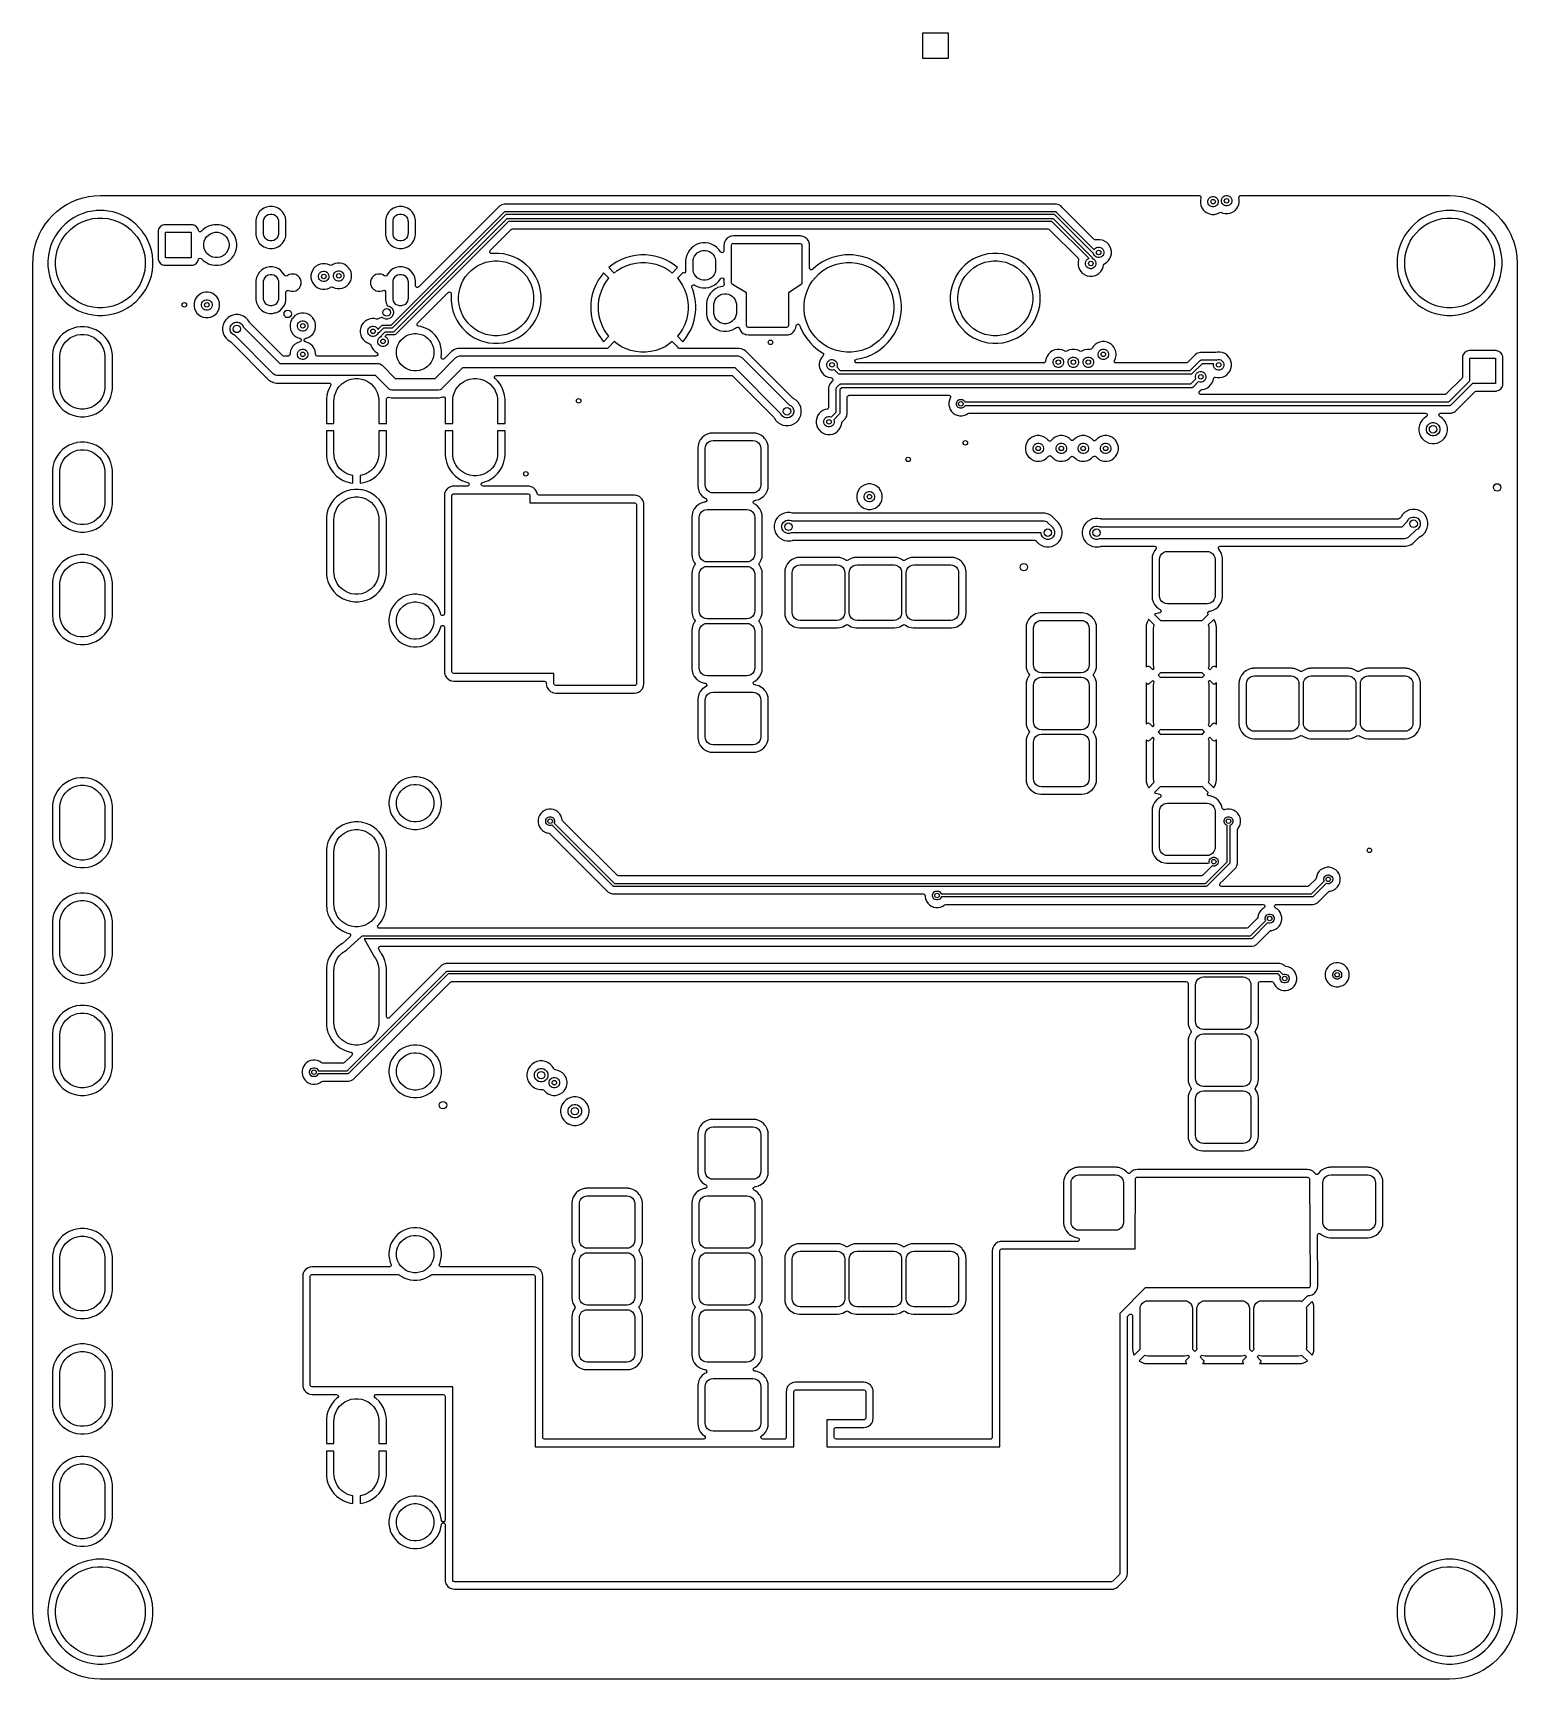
# Model space of a CAD drawing. Extents: x 3.62 to 7.51, y -6.04 to -1.71.
import ezdxf

# ---------------------------------------------------------------- set-up
doc = ezdxf.new("R2010")
doc.units = 0
doc.header["$MEASUREMENT"] = 0
doc.layers.add('BLACK', color=7, linetype='CONTINUOUS')

msp = doc.modelspace()

# ---------------------------------------------------------------- linework, layer by layer
at = {"layer": 'BLACK', "linetype": 'CONTINUOUS'}
for p, q in [((5.9528, -1.7776), (5.9528, -1.7106)), ((5.9528, -1.7106), (6.0197, -1.7106)), ((6.0197, -1.7106), (6.0197, -1.7776)), ((6.0197, -1.7776), (5.9528, -1.7776)), ((3.6919, -2.1697), (3.7046, -2.1617)), ((3.7046, -2.1617), (3.7049, -2.1614)), ((3.7049, -2.1614), (3.7183, -2.1545)), ((3.7183, -2.1545), (3.7186, -2.1543)), ((3.7186, -2.1543), (3.7325, -2.1486)), ((3.7325, -2.1486), (3.7329, -2.1484)), ((3.7329, -2.1484), (3.7473, -2.1439)), ((3.7473, -2.1439), (3.7477, -2.1438)), ((3.7477, -2.1438), (3.7623, -2.1406)), ((3.7623, -2.1406), (3.7628, -2.1405)), ((3.7628, -2.1405), (3.7777, -2.1385)), ((3.7777, -2.1385), (3.7781, -2.1385)), ((3.7781, -2.1385), (3.7932, -2.1378)), ((3.7932, -2.1378), (3.7934, -2.1378)), ((3.7934, -2.1378), (3.7959, -2.1378)), ((3.7959, -2.1378), (6.6786, -2.1378)), ((4.8474, -2.162), (4.8455, -2.1632)), ((4.8535, -2.1604), (4.8474, -2.162)), ((4.8474, -2.162), (4.8474, -2.162)), ((4.8474, -2.162), (4.8474, -2.162)), ((4.8474, -2.162), (4.8474, -2.162)), ((4.8597, -2.1604), (4.8535, -2.1604)), ((6.2975, -2.1604), (4.8597, -2.1604)), ((6.2978, -2.1604), (6.2975, -2.1604)), ((6.2975, -2.1604), (6.2975, -2.1604)), ((6.304, -2.1604), (6.2978, -2.1604)), ((6.31, -2.162), (6.304, -2.1604)), ((6.312, -2.1632), (6.31, -2.162)), ((6.6786, -2.1378), (6.6813, -2.1386)), ((6.6813, -2.1386), (6.6831, -2.1407)), ((6.6833, -2.1443), (6.682, -2.1507)), ((6.682, -2.1507), (6.682, -2.1573)), ((6.682, -2.1573), (6.6833, -2.1638)), ((6.6831, -2.1407), (6.6835, -2.1434)), ((6.6835, -2.1434), (6.6833, -2.1441)), ((6.6833, -2.1441), (6.6833, -2.1443)), ((6.7018, -2.1522), (6.7027, -2.1488)), ((6.7018, -2.1558), (6.7018, -2.1522)), ((6.7027, -2.1593), (6.7018, -2.1558)), ((6.7027, -2.1488), (6.7045, -2.1456)), ((6.7045, -2.1624), (6.7027, -2.1593)), ((6.7045, -2.1456), (6.7071, -2.1431)), ((6.7071, -2.1431), (6.7102, -2.1413)), ((6.7102, -2.1413), (6.7137, -2.1404)), ((6.7137, -2.1404), (6.7173, -2.1404)), ((6.7173, -2.1404), (6.7207, -2.1413)), ((6.7207, -2.1413), (6.7239, -2.1431)), ((6.7239, -2.1431), (6.7264, -2.1456)), ((6.7264, -2.1456), (6.7282, -2.1488)), ((6.7282, -2.1593), (6.7264, -2.1624)), ((6.7282, -2.1488), (6.7291, -2.1522)), ((6.7291, -2.1558), (6.7282, -2.1593)), ((6.7291, -2.1522), (6.7291, -2.1558)), ((6.7372, -2.1498), (6.7381, -2.1463)), ((6.7372, -2.1534), (6.7372, -2.1498)), ((6.7381, -2.1568), (6.7372, -2.1534)), ((6.7381, -2.1463), (6.7399, -2.1432)), ((6.7399, -2.16), (6.7381, -2.1568)), ((6.7399, -2.1432), (6.7424, -2.1406)), ((6.7424, -2.1625), (6.7399, -2.16)), ((6.7424, -2.1406), (6.7455, -2.1388)), ((6.7455, -2.1388), (6.749, -2.1379)), ((6.749, -2.1379), (6.7526, -2.1379)), ((6.7526, -2.1379), (6.7561, -2.1388)), ((6.7561, -2.1388), (6.7592, -2.1406)), ((6.7592, -2.1406), (6.7618, -2.1432)), ((6.7618, -2.16), (6.7592, -2.1625)), ((6.7618, -2.1432), (6.7636, -2.1463)), ((6.7636, -2.1568), (6.7618, -2.16)), ((6.7636, -2.1463), (6.7645, -2.1498)), ((6.7645, -2.1534), (6.7636, -2.1568)), ((6.7645, -2.1498), (6.7645, -2.1534)), ((6.7805, -2.1674), (6.783, -2.1613)), ((6.783, -2.1613), (6.7843, -2.1549)), ((6.7834, -2.1436), (6.7836, -2.1409)), ((6.7843, -2.1482), (6.7834, -2.1436)), ((6.7836, -2.1409), (6.7853, -2.1387)), ((6.7843, -2.1483), (6.7843, -2.1482)), ((6.7843, -2.1549), (6.7843, -2.1483)), ((6.7853, -2.1387), (6.7879, -2.1378)), ((6.7879, -2.1378), (6.7882, -2.1378)), ((6.7882, -2.1378), (7.334, -2.1378)), ((7.334, -2.1378), (7.3365, -2.1378)), ((7.3365, -2.1378), (7.3367, -2.1378)), ((7.3367, -2.1378), (7.3518, -2.1385)), ((7.3518, -2.1385), (7.3523, -2.1385)), ((7.3523, -2.1385), (7.3672, -2.1405)), ((7.3672, -2.1405), (7.3676, -2.1406)), ((7.3676, -2.1406), (7.3823, -2.1438)), ((7.3823, -2.1438), (7.3827, -2.1439)), ((7.3827, -2.1439), (7.397, -2.1484)), ((7.397, -2.1484), (7.3974, -2.1486)), ((7.3974, -2.1486), (7.4113, -2.1543)), ((7.4113, -2.1543), (7.4117, -2.1545)), ((7.4117, -2.1545), (7.4248, -2.1613)), ((7.4248, -2.1613), (7.425, -2.1614)), ((7.425, -2.1614), (7.4254, -2.1617)), ((7.4254, -2.1617), (7.4357, -2.1682)), ((3.6483, -2.2132), (3.6575, -2.2013)), ((3.6575, -2.2013), (3.6577, -2.2009)), ((3.6577, -2.2009), (3.6679, -2.1899)), ((3.6679, -2.1899), (3.6682, -2.1896)), ((3.6682, -2.1896), (3.6793, -2.1794)), ((3.6793, -2.1794), (3.6796, -2.1791)), ((3.6796, -2.1791), (3.6915, -2.17)), ((3.6915, -2.17), (3.6919, -2.1697)), ((3.7111, -2.2041), (3.7006, -2.2127)), ((3.7224, -2.1966), (3.7111, -2.2041)), ((3.7111, -2.2041), (3.7111, -2.2041)), ((3.7343, -2.1902), (3.7224, -2.1966)), ((3.7224, -2.1966), (3.7224, -2.1966)), ((3.7468, -2.185), (3.7343, -2.1902)), ((3.7343, -2.1902), (3.7343, -2.1902)), ((3.7598, -2.1811), (3.7468, -2.185)), ((3.7481, -2.2058), (3.7606, -2.2015)), ((3.7731, -2.1785), (3.7598, -2.1811)), ((3.7606, -2.2015), (3.7735, -2.1985)), ((3.7835, -2.1774), (3.7731, -2.1785)), ((3.7735, -2.1985), (3.7867, -2.197)), ((3.7865, -2.1771), (3.7835, -2.1774)), ((3.8001, -2.1771), (3.7865, -2.1771)), ((3.7867, -2.197), (3.7999, -2.197)), ((3.7999, -2.197), (3.8131, -2.1985)), ((3.8034, -2.1775), (3.8001, -2.1771)), ((3.8136, -2.1785), (3.8034, -2.1775)), ((3.8131, -2.1985), (3.826, -2.2015)), ((3.8268, -2.1811), (3.8136, -2.1785)), ((3.8136, -2.1785), (3.8136, -2.1785)), ((3.826, -2.2015), (3.8385, -2.2058)), ((3.8398, -2.185), (3.8268, -2.1811)), ((3.8523, -2.1902), (3.8398, -2.185)), ((3.8642, -2.1966), (3.8523, -2.1902)), ((3.8523, -2.1902), (3.8523, -2.1902)), ((3.8755, -2.2041), (3.8642, -2.1966)), ((3.8642, -2.1966), (3.8642, -2.1966)), ((3.8642, -2.1966), (3.8642, -2.1966)), ((3.8775, -2.2058), (3.8755, -2.2041)), ((3.8755, -2.2041), (3.8755, -2.2041)), ((3.8755, -2.2041), (3.8755, -2.2041)), ((4.2035, -2.1946), (4.2019, -2.2022)), ((4.2019, -2.2022), (4.2019, -2.2022)), ((4.2019, -2.2022), (4.2019, -2.2415)), ((4.2064, -2.1874), (4.2035, -2.1946)), ((4.2035, -2.1946), (4.2035, -2.1946)), ((4.2107, -2.181), (4.2064, -2.1874)), ((4.2064, -2.1874), (4.2064, -2.1874)), ((4.2162, -2.1755), (4.2107, -2.181)), ((4.2107, -2.181), (4.2107, -2.181)), ((4.2227, -2.1712), (4.2162, -2.1755)), ((4.2162, -2.1755), (4.2162, -2.1755)), ((4.2217, -2.2061), (4.2218, -2.2035)), ((4.2218, -2.2035), (4.2232, -2.1986)), ((4.2298, -2.1682), (4.2227, -2.1712)), ((4.2227, -2.1712), (4.2227, -2.1712)), ((4.2232, -2.1986), (4.2257, -2.1941)), ((4.2257, -2.1941), (4.2294, -2.1905)), ((4.2294, -2.1905), (4.2338, -2.1879)), ((4.2375, -2.1667), (4.2298, -2.1682)), ((4.2298, -2.1682), (4.2298, -2.1682)), ((4.2338, -2.1879), (4.2388, -2.1866)), ((4.2452, -2.1667), (4.2375, -2.1667)), ((4.2375, -2.1667), (4.2375, -2.1667)), ((4.2388, -2.1866), (4.2439, -2.1866)), ((4.2439, -2.1866), (4.2489, -2.1879)), ((4.2528, -2.1682), (4.2452, -2.1667)), ((4.2452, -2.1667), (4.2452, -2.1667)), ((4.2489, -2.1879), (4.2533, -2.1905)), ((4.26, -2.1712), (4.2528, -2.1682)), ((4.2528, -2.1682), (4.2528, -2.1682)), ((4.2533, -2.1905), (4.257, -2.1941)), ((4.257, -2.1941), (4.2595, -2.1986)), ((4.2595, -2.1986), (4.2609, -2.2035)), ((4.2664, -2.1755), (4.26, -2.1712)), ((4.26, -2.1712), (4.26, -2.1712)), ((4.2609, -2.2035), (4.261, -2.2061)), ((4.2719, -2.181), (4.2664, -2.1755)), ((4.2664, -2.1755), (4.2664, -2.1755)), ((4.2762, -2.1874), (4.2719, -2.181)), ((4.2719, -2.181), (4.2719, -2.181)), ((4.2771, -2.1896), (4.2762, -2.1874)), ((4.2762, -2.1874), (4.2762, -2.1874)), ((4.2792, -2.1946), (4.2771, -2.1896)), ((4.2807, -2.2022), (4.2792, -2.1946)), ((4.2792, -2.1946), (4.2792, -2.1946)), ((4.2792, -2.1946), (4.2792, -2.1946)), ((4.2807, -2.2415), (4.2807, -2.2022)), ((4.5436, -2.1946), (4.5421, -2.2022)), ((4.5421, -2.2022), (4.5421, -2.2022)), ((4.5421, -2.2022), (4.5421, -2.2415)), ((4.5466, -2.1874), (4.5436, -2.1946)), ((4.5436, -2.1946), (4.5436, -2.1946)), ((4.5509, -2.181), (4.5466, -2.1874)), ((4.5466, -2.1874), (4.5466, -2.1874)), ((4.5564, -2.1755), (4.5509, -2.181)), ((4.5509, -2.181), (4.5509, -2.181)), ((4.5628, -2.1712), (4.5564, -2.1755)), ((4.5564, -2.1755), (4.5564, -2.1755)), ((4.557, -2.4781), (4.8538, -2.1813)), ((4.8582, -2.188), (4.5614, -2.4848)), ((4.5618, -2.2061), (4.562, -2.2035)), ((4.562, -2.2035), (4.5633, -2.1986)), ((4.57, -2.1682), (4.5628, -2.1712)), ((4.5628, -2.1712), (4.5628, -2.1712)), ((4.5633, -2.1986), (4.5659, -2.1941)), ((4.5643, -2.4958), (4.8611, -2.199)), ((4.5659, -2.1941), (4.5695, -2.1905)), ((4.5695, -2.1905), (4.574, -2.1879)), ((4.5776, -2.1667), (4.57, -2.1682)), ((4.57, -2.1682), (4.57, -2.1682)), ((4.574, -2.1879), (4.5789, -2.1866)), ((4.5854, -2.1667), (4.5776, -2.1667)), ((4.5776, -2.1667), (4.5776, -2.1667)), ((4.5789, -2.1866), (4.5841, -2.1866)), ((4.5841, -2.1866), (4.589, -2.1879)), ((4.593, -2.1682), (4.5854, -2.1667)), ((4.5854, -2.1667), (4.5854, -2.1667)), ((4.589, -2.1879), (4.5935, -2.1905)), ((4.6002, -2.1712), (4.593, -2.1682)), ((4.593, -2.1682), (4.593, -2.1682)), ((4.5935, -2.1905), (4.5971, -2.1941)), ((4.5971, -2.1941), (4.5997, -2.1986)), ((4.5997, -2.1986), (4.601, -2.2035)), ((4.6066, -2.1755), (4.6002, -2.1712)), ((4.6002, -2.1712), (4.6002, -2.1712)), ((4.601, -2.2035), (4.6012, -2.2061)), ((4.6121, -2.181), (4.6066, -2.1755)), ((4.6066, -2.1755), (4.6066, -2.1755)), ((4.6164, -2.1874), (4.6121, -2.181)), ((4.6121, -2.181), (4.6121, -2.181)), ((4.6173, -2.1896), (4.6164, -2.1874)), ((4.6164, -2.1874), (4.6164, -2.1874)), ((4.6194, -2.1946), (4.6173, -2.1896)), ((4.6209, -2.2022), (4.6194, -2.1946)), ((4.6194, -2.1946), (4.6194, -2.1946)), ((4.6194, -2.1946), (4.6194, -2.1946)), ((4.6209, -2.2415), (4.6209, -2.2022)), ((4.8421, -2.1651), (4.6292, -2.378)), ((4.8444, -2.1638), (4.8421, -2.1651)), ((4.8421, -2.1651), (4.8421, -2.1651)), ((4.8455, -2.1632), (4.8444, -2.1638)), ((4.8455, -2.1632), (4.8455, -2.1632)), ((4.8538, -2.1813), (4.8544, -2.1808)), ((4.8544, -2.1808), (4.8548, -2.1806)), ((4.8548, -2.1806), (4.8558, -2.1802)), ((4.8558, -2.1802), (4.8566, -2.1801)), ((4.8566, -2.1801), (6.3009, -2.1801)), ((6.2993, -2.188), (4.8582, -2.188)), ((4.8611, -2.199), (4.8617, -2.1985)), ((4.8617, -2.1985), (4.8621, -2.1983)), ((4.8621, -2.1983), (4.8631, -2.1979)), ((4.8631, -2.1979), (4.8639, -2.1978)), ((4.8639, -2.1978), (6.2936, -2.1978)), ((6.2936, -2.1978), (6.2943, -2.1979)), ((6.2943, -2.1979), (6.2958, -2.1985)), ((6.2958, -2.1985), (6.2964, -2.199)), ((6.2964, -2.199), (6.397, -2.2997)), ((6.4015, -2.2902), (6.2993, -2.188)), ((6.3009, -2.1801), (6.3017, -2.1802)), ((6.3017, -2.1802), (6.3031, -2.1808)), ((6.3031, -2.1808), (6.3037, -2.1813)), ((6.3037, -2.1813), (6.403, -2.2805)), ((6.3154, -2.1651), (6.312, -2.1632)), ((6.312, -2.1632), (6.312, -2.1632)), ((6.312, -2.1632), (6.312, -2.1632)), ((6.3201, -2.1698), (6.3154, -2.1651)), ((6.3154, -2.1651), (6.3154, -2.1651)), ((6.4035, -2.2532), (6.3201, -2.1698)), ((6.3201, -2.1698), (6.3201, -2.1698)), ((6.6833, -2.1638), (6.6833, -2.1638)), ((6.6833, -2.1638), (6.6858, -2.1699)), ((6.6858, -2.1699), (6.6895, -2.1754)), ((6.6895, -2.1754), (6.6941, -2.18)), ((6.6941, -2.18), (6.6978, -2.1825)), ((6.6978, -2.1825), (6.6996, -2.1837)), ((6.6996, -2.1837), (6.7057, -2.1862)), ((6.7071, -2.165), (6.7045, -2.1624)), ((6.7057, -2.1862), (6.7118, -2.1874)), ((6.7102, -2.1668), (6.7071, -2.165)), ((6.7137, -2.1677), (6.7102, -2.1668)), ((6.7118, -2.1874), (6.7122, -2.1875)), ((6.7122, -2.1875), (6.7122, -2.1875)), ((6.7122, -2.1875), (6.7122, -2.1875)), ((6.7122, -2.1875), (6.7188, -2.1875)), ((6.7173, -2.1677), (6.7137, -2.1677)), ((6.7207, -2.1668), (6.7173, -2.1677)), ((6.7188, -2.1875), (6.7252, -2.1862)), ((6.7188, -2.1875), (6.7188, -2.1875)), ((6.7239, -2.165), (6.7207, -2.1668)), ((6.7264, -2.1624), (6.7239, -2.165)), ((6.7252, -2.1862), (6.7313, -2.1837)), ((6.7313, -2.1837), (6.7328, -2.1827)), ((6.7328, -2.1827), (6.7354, -2.1819)), ((6.7354, -2.1819), (6.7374, -2.1823)), ((6.7374, -2.1823), (6.7411, -2.1838)), ((6.7411, -2.1838), (6.7475, -2.185)), ((6.7455, -2.1643), (6.7424, -2.1625)), ((6.749, -2.1652), (6.7455, -2.1643)), ((6.7475, -2.185), (6.7475, -2.1851)), ((6.7475, -2.1851), (6.7475, -2.1851)), ((6.7475, -2.1851), (6.7475, -2.1851)), ((6.7475, -2.1851), (6.7541, -2.1851)), ((6.7526, -2.1652), (6.749, -2.1652)), ((6.7561, -2.1643), (6.7526, -2.1652)), ((6.7541, -2.1851), (6.7606, -2.1838)), ((6.7541, -2.1851), (6.7541, -2.1851)), ((6.7592, -2.1625), (6.7561, -2.1643)), ((6.7606, -2.1838), (6.7667, -2.1812)), ((6.7667, -2.1812), (6.7722, -2.1776)), ((6.7722, -2.1776), (6.7768, -2.1729)), ((6.7768, -2.1729), (6.7805, -2.1674)), ((7.2544, -2.2041), (7.244, -2.2127)), ((7.2657, -2.1966), (7.2544, -2.2041)), ((7.2544, -2.2041), (7.2544, -2.2041)), ((7.2776, -2.1902), (7.2657, -2.1966)), ((7.2657, -2.1966), (7.2657, -2.1966)), ((7.2901, -2.185), (7.2776, -2.1902)), ((7.2776, -2.1902), (7.2776, -2.1902)), ((7.3031, -2.1811), (7.2901, -2.185)), ((7.2914, -2.2058), (7.3039, -2.2015)), ((7.3164, -2.1785), (7.3031, -2.1811)), ((7.3039, -2.2015), (7.3168, -2.1985)), ((7.3268, -2.1774), (7.3164, -2.1785)), ((7.3168, -2.1985), (7.33, -2.197)), ((7.3298, -2.1771), (7.3268, -2.1774)), ((7.3434, -2.1771), (7.3298, -2.1771)), ((7.33, -2.197), (7.3432, -2.197)), ((7.3432, -2.197), (7.3564, -2.1985)), ((7.3467, -2.1775), (7.3434, -2.1771)), ((7.3569, -2.1785), (7.3467, -2.1775)), ((7.3564, -2.1985), (7.3693, -2.2015)), ((7.3701, -2.1811), (7.3569, -2.1785)), ((7.3569, -2.1785), (7.3569, -2.1785)), ((7.3693, -2.2015), (7.3818, -2.2058)), ((7.3831, -2.185), (7.3701, -2.1811)), ((7.3956, -2.1902), (7.3831, -2.185)), ((7.4076, -2.1966), (7.3956, -2.1902)), ((7.3956, -2.1902), (7.3956, -2.1902)), ((7.4188, -2.2041), (7.4076, -2.1966)), ((7.4076, -2.1966), (7.4076, -2.1966)), ((7.4076, -2.1966), (7.4076, -2.1966)), ((7.4293, -2.2127), (7.4188, -2.2041)), ((7.4188, -2.2041), (7.4188, -2.2041)), ((7.4188, -2.2041), (7.4188, -2.2041)), ((7.4357, -2.1682), (7.438, -2.1697)), ((7.438, -2.1697), (7.4384, -2.17)), ((7.4384, -2.17), (7.4503, -2.1791)), ((7.4503, -2.1791), (7.4506, -2.1794)), ((7.4506, -2.1794), (7.4617, -2.1896)), ((7.4617, -2.1896), (7.462, -2.1899)), ((7.462, -2.1899), (7.4722, -2.2009)), ((7.4722, -2.2009), (7.4724, -2.2013)), ((7.4724, -2.2013), (7.4816, -2.2132)), ((3.6269, -2.2542), (3.6327, -2.2403)), ((3.6327, -2.2403), (3.6329, -2.2399)), ((3.6329, -2.2399), (3.6398, -2.2266)), ((3.6398, -2.2266), (3.64, -2.2262)), ((3.64, -2.2262), (3.6481, -2.2135)), ((3.6481, -2.2135), (3.6483, -2.2132)), ((3.675, -2.244), (3.6686, -2.256)), ((3.6825, -2.2328), (3.675, -2.244)), ((3.675, -2.244), (3.675, -2.244)), ((3.6911, -2.2223), (3.6825, -2.2328)), ((3.6825, -2.2328), (3.6825, -2.2328)), ((3.6899, -2.2578), (3.697, -2.2466)), ((3.7006, -2.2127), (3.6911, -2.2223)), ((3.697, -2.2466), (3.7052, -2.2363)), ((3.7052, -2.2363), (3.7146, -2.2269)), ((3.7146, -2.2269), (3.725, -2.2186)), ((3.725, -2.2186), (3.7362, -2.2116)), ((3.7362, -2.2116), (3.7481, -2.2058)), ((3.8385, -2.2058), (3.8504, -2.2116)), ((3.8504, -2.2116), (3.8617, -2.2186)), ((3.8617, -2.2186), (3.872, -2.2269)), ((3.872, -2.2269), (3.8814, -2.2363)), ((3.886, -2.2127), (3.8775, -2.2058)), ((3.8814, -2.2363), (3.8896, -2.2466)), ((3.8955, -2.2223), (3.886, -2.2127)), ((3.8896, -2.2466), (3.8967, -2.2578)), ((3.9038, -2.2324), (3.8955, -2.2223)), ((3.8955, -2.2223), (3.8955, -2.2223)), ((3.8955, -2.2223), (3.8955, -2.2223)), ((3.9041, -2.2328), (3.9038, -2.2324)), ((3.9117, -2.244), (3.9041, -2.2328)), ((3.9177, -2.2553), (3.9117, -2.244)), ((3.9117, -2.244), (3.9117, -2.244)), ((3.9117, -2.244), (3.9117, -2.244)), ((3.9451, -2.23), (3.9449, -2.2324)), ((3.9449, -2.2324), (3.9449, -2.2324)), ((3.9449, -2.2324), (3.9449, -2.3031)), ((3.9471, -2.2247), (3.9451, -2.23)), ((3.9505, -2.2202), (3.9471, -2.2247)), ((3.9471, -2.2247), (3.9471, -2.2247)), ((3.955, -2.2168), (3.9505, -2.2202)), ((3.9505, -2.2202), (3.9505, -2.2202)), ((3.9603, -2.2148), (3.955, -2.2168)), ((3.955, -2.2168), (3.955, -2.2168)), ((3.9627, -2.2145), (3.9603, -2.2148)), ((4.0334, -2.2145), (3.9627, -2.2145)), ((3.9627, -2.2145), (3.9627, -2.2145)), ((3.9646, -2.3012), (3.9646, -2.2343)), ((3.9646, -2.2343), (4.0315, -2.2343)), ((4.0315, -2.2343), (4.0315, -2.3012)), ((4.0357, -2.2148), (4.0334, -2.2145)), ((4.0334, -2.2145), (4.0334, -2.2145)), ((4.0334, -2.2145), (4.0334, -2.2145)), ((4.0334, -2.2145), (4.0334, -2.2145)), ((4.041, -2.2168), (4.0357, -2.2148)), ((4.0357, -2.2148), (4.0357, -2.2148)), ((4.0456, -2.2202), (4.041, -2.2168)), ((4.041, -2.2168), (4.041, -2.2168)), ((4.049, -2.2247), (4.0456, -2.2202)), ((4.0456, -2.2202), (4.0456, -2.2202)), ((4.0509, -2.2299), (4.049, -2.2247)), ((4.049, -2.2247), (4.049, -2.2247)), ((4.0516, -2.2311), (4.0509, -2.2299)), ((4.0538, -2.2328), (4.0516, -2.2311)), ((4.0565, -2.2329), (4.0538, -2.2328)), ((4.0589, -2.2316), (4.0565, -2.2329)), ((4.0634, -2.2272), (4.0589, -2.2316)), ((4.0702, -2.2222), (4.0634, -2.2272)), ((4.0685, -2.2519), (4.0722, -2.2465)), ((4.0776, -2.2184), (4.0702, -2.2222)), ((4.0722, -2.2465), (4.0768, -2.2418)), ((4.0768, -2.2418), (4.0823, -2.2382)), ((4.0856, -2.2159), (4.0776, -2.2184)), ((4.0823, -2.2382), (4.0883, -2.2357)), ((4.0919, -2.2149), (4.0856, -2.2159)), ((4.0883, -2.2357), (4.0948, -2.2344)), ((4.0938, -2.2145), (4.0919, -2.2149)), ((4.1022, -2.2145), (4.0938, -2.2145)), ((4.0948, -2.2344), (4.1013, -2.2344)), ((4.1013, -2.2344), (4.1077, -2.2357)), ((4.1041, -2.2149), (4.1022, -2.2145)), ((4.1105, -2.2159), (4.1041, -2.2149)), ((4.1077, -2.2357), (4.1138, -2.2382)), ((4.1184, -2.2184), (4.1105, -2.2159)), ((4.1105, -2.2159), (4.1105, -2.2159)), ((4.1105, -2.2159), (4.1105, -2.2159)), ((4.1138, -2.2382), (4.1193, -2.2418)), ((4.1259, -2.2222), (4.1184, -2.2184)), ((4.1184, -2.2184), (4.1184, -2.2184)), ((4.1184, -2.2184), (4.1184, -2.2184)), ((4.1193, -2.2418), (4.1239, -2.2465)), ((4.1239, -2.2465), (4.1275, -2.2519)), ((4.1327, -2.2272), (4.1259, -2.2222)), ((4.1386, -2.2331), (4.1327, -2.2272)), ((4.1435, -2.2398), (4.1386, -2.2331)), ((4.1443, -2.2415), (4.1435, -2.2398)), ((4.1435, -2.2398), (4.1435, -2.2398)), ((4.1435, -2.2398), (4.1435, -2.2398)), ((4.1473, -2.2473), (4.1443, -2.2415)), ((4.1499, -2.2553), (4.1473, -2.2473)), ((4.2019, -2.2415), (4.2019, -2.2415)), ((4.2019, -2.2415), (4.2019, -2.2415)), ((4.2019, -2.2415), (4.2035, -2.2491)), ((4.2217, -2.2376), (4.2217, -2.2061)), ((4.2218, -2.2402), (4.2217, -2.2376)), ((4.2232, -2.2451), (4.2218, -2.2402)), ((4.2257, -2.2496), (4.2232, -2.2451)), ((4.2595, -2.2451), (4.257, -2.2496)), ((4.2609, -2.2402), (4.2595, -2.2451)), ((4.261, -2.2376), (4.2609, -2.2402)), ((4.261, -2.2061), (4.261, -2.2376)), ((4.2792, -2.2491), (4.2801, -2.2447)), ((4.2801, -2.2447), (4.2807, -2.2415)), ((4.5421, -2.2415), (4.5421, -2.2415)), ((4.5421, -2.2415), (4.5421, -2.2415)), ((4.5421, -2.2415), (4.5436, -2.2491)), ((4.5618, -2.2376), (4.5618, -2.2061)), ((4.562, -2.2402), (4.5618, -2.2376)), ((4.5633, -2.2451), (4.562, -2.2402)), ((4.5659, -2.2496), (4.5633, -2.2451)), ((4.8655, -2.2057), (4.5687, -2.5025)), ((4.5997, -2.2451), (4.5971, -2.2496)), ((4.601, -2.2402), (4.5997, -2.2451)), ((4.6012, -2.2376), (4.601, -2.2402)), ((4.6012, -2.2061), (4.6012, -2.2376)), ((4.6194, -2.2491), (4.6202, -2.2447)), ((4.6202, -2.2447), (4.6209, -2.2415)), ((4.8171, -2.282), (4.8723, -2.2268)), ((6.2919, -2.2057), (4.8655, -2.2057)), ((4.8723, -2.2268), (4.8747, -2.2255)), ((4.8747, -2.2255), (4.8757, -2.2254)), ((4.8757, -2.2254), (6.2818, -2.2254)), ((5.4454, -2.2461), (5.4406, -2.2492)), ((5.4494, -2.2448), (5.4454, -2.2461)), ((5.4454, -2.2461), (5.4454, -2.2461)), ((5.4514, -2.2443), (5.4494, -2.2448)), ((5.4557, -2.2439), (5.4514, -2.2443)), ((5.4514, -2.2443), (5.4514, -2.2443)), ((5.6309, -2.2439), (5.4557, -2.2439)), ((5.4557, -2.2439), (5.4557, -2.2439)), ((5.4557, -2.2439), (5.4557, -2.2439)), ((5.6341, -2.2443), (5.6309, -2.2439)), ((5.6366, -2.2447), (5.6341, -2.2443)), ((5.6392, -2.2455), (5.6366, -2.2447)), ((5.6366, -2.2447), (5.6366, -2.2447)), ((5.6366, -2.2447), (5.6366, -2.2447)), ((5.6443, -2.2478), (5.6392, -2.2455)), ((5.6392, -2.2455), (5.6392, -2.2455)), ((5.6392, -2.2455), (5.6392, -2.2455)), ((5.6486, -2.2515), (5.6443, -2.2478)), ((5.6443, -2.2478), (5.6443, -2.2478)), ((5.6443, -2.2478), (5.6443, -2.2478)), ((6.2818, -2.2254), (6.2844, -2.2262)), ((6.2844, -2.2262), (6.2852, -2.2268)), ((6.2852, -2.2268), (6.3607, -2.3023)), ((6.3897, -2.3035), (6.2919, -2.2057)), ((7.2183, -2.244), (7.2119, -2.256)), ((7.2258, -2.2328), (7.2183, -2.244)), ((7.2183, -2.244), (7.2183, -2.244)), ((7.2344, -2.2223), (7.2258, -2.2328)), ((7.2258, -2.2328), (7.2258, -2.2328)), ((7.2332, -2.2578), (7.2403, -2.2466)), ((7.244, -2.2127), (7.2344, -2.2223)), ((7.2403, -2.2466), (7.2485, -2.2363)), ((7.2485, -2.2363), (7.2579, -2.2269)), ((7.2579, -2.2269), (7.2683, -2.2186)), ((7.2683, -2.2186), (7.2795, -2.2116)), ((7.2795, -2.2116), (7.2914, -2.2058)), ((7.3818, -2.2058), (7.3937, -2.2116)), ((7.3937, -2.2116), (7.405, -2.2186)), ((7.405, -2.2186), (7.4153, -2.2269)), ((7.4153, -2.2269), (7.4247, -2.2363)), ((7.4247, -2.2363), (7.4329, -2.2466)), ((7.4389, -2.2223), (7.4293, -2.2127)), ((7.4329, -2.2466), (7.44, -2.2578)), ((7.4474, -2.2328), (7.4389, -2.2223)), ((7.4389, -2.2223), (7.4389, -2.2223)), ((7.4389, -2.2223), (7.4389, -2.2223)), ((7.455, -2.244), (7.4474, -2.2328)), ((7.461, -2.2553), (7.455, -2.244)), ((7.455, -2.244), (7.455, -2.244)), ((7.455, -2.244), (7.455, -2.244)), ((7.4816, -2.2132), (7.4818, -2.2135)), ((7.4818, -2.2135), (7.4899, -2.2262)), ((7.4899, -2.2262), (7.4901, -2.2266)), ((7.4901, -2.2266), (7.4971, -2.2399)), ((7.4971, -2.2399), (7.4972, -2.2403)), ((7.4972, -2.2403), (7.503, -2.2542)), ((3.6169, -2.2993), (3.6188, -2.2844)), ((3.6188, -2.2844), (3.6189, -2.284)), ((3.6189, -2.284), (3.6222, -2.2693)), ((3.6222, -2.2693), (3.6223, -2.2689)), ((3.6223, -2.2689), (3.6268, -2.2546)), ((3.6268, -2.2546), (3.6269, -2.2542)), ((3.6595, -2.2814), (3.6568, -2.2947)), ((3.6634, -2.2685), (3.6595, -2.2814)), ((3.6686, -2.256), (3.6634, -2.2685)), ((3.6686, -2.256), (3.6686, -2.256)), ((3.6769, -2.2952), (3.6798, -2.2823)), ((3.6798, -2.2823), (3.6842, -2.2698)), ((3.6842, -2.2698), (3.6899, -2.2578)), ((3.8967, -2.2578), (3.9024, -2.2698)), ((3.9024, -2.2698), (3.9068, -2.2823)), ((3.9068, -2.2823), (3.9097, -2.2952)), ((3.918, -2.256), (3.9177, -2.2553)), ((3.9232, -2.2685), (3.918, -2.256)), ((3.9272, -2.2814), (3.9232, -2.2685)), ((3.9298, -2.2947), (3.9272, -2.2814)), ((4.0647, -2.2644), (4.066, -2.258)), ((4.0647, -2.271), (4.0647, -2.2644)), ((4.066, -2.2774), (4.0647, -2.271)), ((4.066, -2.258), (4.0685, -2.2519)), ((4.0685, -2.2835), (4.066, -2.2774)), ((4.0722, -2.2889), (4.0685, -2.2835)), ((4.0768, -2.2936), (4.0722, -2.2889)), ((4.1239, -2.2889), (4.1193, -2.2936)), ((4.1275, -2.2835), (4.1239, -2.2889)), ((4.1275, -2.2519), (4.1301, -2.258)), ((4.1301, -2.2774), (4.1275, -2.2835)), ((4.1301, -2.258), (4.1313, -2.2644)), ((4.1313, -2.271), (4.1301, -2.2774)), ((4.1313, -2.2644), (4.1313, -2.271)), ((4.1435, -2.2956), (4.1473, -2.2881)), ((4.1473, -2.2881), (4.1499, -2.2802)), ((4.1512, -2.2635), (4.1499, -2.2553)), ((4.1499, -2.2802), (4.1512, -2.2719)), ((4.1512, -2.2719), (4.1512, -2.2635)), ((4.2035, -2.2491), (4.2035, -2.2491)), ((4.2035, -2.2491), (4.2064, -2.2563)), ((4.2064, -2.2563), (4.2064, -2.2563)), ((4.2064, -2.2563), (4.2107, -2.2627)), ((4.2107, -2.2627), (4.2107, -2.2627)), ((4.2107, -2.2627), (4.2162, -2.2682)), ((4.2162, -2.2682), (4.2162, -2.2682)), ((4.2162, -2.2682), (4.2227, -2.2725)), ((4.2227, -2.2725), (4.2227, -2.2725)), ((4.2227, -2.2725), (4.226, -2.2739)), ((4.2294, -2.2532), (4.2257, -2.2496)), ((4.226, -2.2739), (4.2298, -2.2755)), ((4.2338, -2.2558), (4.2294, -2.2532)), ((4.2298, -2.2755), (4.2298, -2.2755)), ((4.2298, -2.2755), (4.2298, -2.2755)), ((4.2298, -2.2755), (4.2375, -2.277)), ((4.2388, -2.2571), (4.2338, -2.2558)), ((4.2375, -2.277), (4.2375, -2.277)), ((4.2375, -2.277), (4.2452, -2.277)), ((4.2439, -2.2571), (4.2388, -2.2571)), ((4.2489, -2.2558), (4.2439, -2.2571)), ((4.2452, -2.277), (4.2503, -2.276)), ((4.2533, -2.2532), (4.2489, -2.2558)), ((4.2503, -2.276), (4.2528, -2.2755)), ((4.2528, -2.2755), (4.26, -2.2725)), ((4.257, -2.2496), (4.2533, -2.2532)), ((4.26, -2.2725), (4.2664, -2.2682)), ((4.2664, -2.2682), (4.2719, -2.2627)), ((4.2719, -2.2627), (4.2762, -2.2563)), ((4.2762, -2.2563), (4.2764, -2.256)), ((4.2764, -2.256), (4.2771, -2.2542)), ((4.2771, -2.2542), (4.2792, -2.2491)), ((4.5436, -2.2491), (4.5436, -2.2491)), ((4.5436, -2.2491), (4.5466, -2.2563)), ((4.5466, -2.2563), (4.5466, -2.2563)), ((4.5466, -2.2563), (4.5509, -2.2627)), ((4.5509, -2.2627), (4.5509, -2.2627)), ((4.5509, -2.2627), (4.5564, -2.2682)), ((4.5564, -2.2682), (4.5564, -2.2682)), ((4.5564, -2.2682), (4.5628, -2.2725)), ((4.5628, -2.2725), (4.5628, -2.2725)), ((4.5628, -2.2725), (4.5661, -2.2739)), ((4.5695, -2.2532), (4.5659, -2.2496)), ((4.5661, -2.2739), (4.57, -2.2755)), ((4.574, -2.2558), (4.5695, -2.2532)), ((4.57, -2.2755), (4.57, -2.2755)), ((4.57, -2.2755), (4.57, -2.2755)), ((4.57, -2.2755), (4.5776, -2.277)), ((4.5789, -2.2571), (4.574, -2.2558)), ((4.5776, -2.277), (4.5776, -2.277)), ((4.5776, -2.277), (4.5854, -2.277)), ((4.5841, -2.2571), (4.5789, -2.2571)), ((4.589, -2.2558), (4.5841, -2.2571)), ((4.5854, -2.277), (4.5905, -2.276)), ((4.5935, -2.2532), (4.589, -2.2558)), ((4.5905, -2.276), (4.593, -2.2755)), ((4.593, -2.2755), (4.6002, -2.2725)), ((4.5971, -2.2496), (4.5935, -2.2532)), ((4.6002, -2.2725), (4.6066, -2.2682)), ((4.6066, -2.2682), (4.6121, -2.2627)), ((4.6121, -2.2627), (4.6164, -2.2563)), ((4.6164, -2.2563), (4.6165, -2.256)), ((4.6165, -2.256), (4.6173, -2.2542)), ((4.6173, -2.2542), (4.6194, -2.2491)), ((4.8157, -2.2853), (4.8166, -2.2827)), ((4.8164, -2.2879), (4.8157, -2.2853)), ((4.8184, -2.2898), (4.8164, -2.2879)), ((4.8166, -2.2827), (4.8171, -2.282)), ((4.8211, -2.2903), (4.8184, -2.2898)), ((4.8259, -2.2897), (4.8211, -2.2903)), ((4.8392, -2.2897), (4.8259, -2.2897)), ((4.8259, -2.2897), (4.8259, -2.2897)), ((4.8523, -2.2912), (4.8392, -2.2897)), ((4.8392, -2.2897), (4.8392, -2.2897)), ((4.8653, -2.2942), (4.8523, -2.2912)), ((4.8523, -2.2912), (4.8523, -2.2912)), ((5.3375, -2.2856), (5.3339, -2.2925)), ((5.3405, -2.2814), (5.3375, -2.2856)), ((5.342, -2.2793), (5.3405, -2.2814)), ((5.3475, -2.2739), (5.342, -2.2793)), ((5.342, -2.2793), (5.342, -2.2793)), ((5.342, -2.2793), (5.342, -2.2793)), ((5.3509, -2.2714), (5.3475, -2.2739)), ((5.3475, -2.2739), (5.3475, -2.2739)), ((5.3475, -2.2739), (5.3475, -2.2739)), ((5.3538, -2.2693), (5.3509, -2.2714)), ((5.3607, -2.2658), (5.3538, -2.2693)), ((5.3567, -2.2927), (5.3608, -2.2886)), ((5.368, -2.2634), (5.3607, -2.2658)), ((5.3608, -2.2886), (5.3656, -2.2854)), ((5.3656, -2.2854), (5.371, -2.2832)), ((5.3757, -2.2622), (5.368, -2.2634)), ((5.371, -2.2832), (5.3767, -2.282)), ((5.3834, -2.2622), (5.3757, -2.2622)), ((5.3757, -2.2622), (5.3757, -2.2622)), ((5.3767, -2.282), (5.3825, -2.282)), ((5.3825, -2.282), (5.3881, -2.2832)), ((5.3911, -2.2634), (5.3834, -2.2622)), ((5.3834, -2.2622), (5.3834, -2.2622)), ((5.3881, -2.2832), (5.3935, -2.2854)), ((5.3985, -2.2658), (5.3911, -2.2634)), ((5.3935, -2.2854), (5.3983, -2.2886)), ((5.3983, -2.2886), (5.4024, -2.2927)), ((5.4046, -2.2689), (5.3985, -2.2658)), ((5.4054, -2.2693), (5.4046, -2.2689)), ((5.4116, -2.2739), (5.4054, -2.2693)), ((5.4171, -2.2793), (5.4116, -2.2739)), ((5.4217, -2.2856), (5.4171, -2.2793)), ((5.4218, -2.2858), (5.4217, -2.2856)), ((5.4217, -2.2856), (5.4217, -2.2856)), ((5.4228, -2.287), (5.4218, -2.2858)), ((5.4218, -2.2858), (5.4218, -2.2858)), ((5.4253, -2.2882), (5.4228, -2.287)), ((5.428, -2.2878), (5.4253, -2.2882)), ((5.4301, -2.286), (5.428, -2.2878)), ((5.4309, -2.2834), (5.4301, -2.286)), ((5.4315, -2.2644), (5.4309, -2.2687)), ((5.4309, -2.2687), (5.4309, -2.2687)), ((5.4309, -2.2687), (5.4309, -2.2834)), ((5.4317, -2.2631), (5.4315, -2.2644)), ((5.4325, -2.2604), (5.4317, -2.2631)), ((5.4348, -2.2553), (5.4325, -2.2604)), ((5.4385, -2.251), (5.4348, -2.2553)), ((5.4348, -2.2553), (5.4348, -2.2553)), ((5.4406, -2.2492), (5.4385, -2.251)), ((5.4406, -2.2492), (5.4406, -2.2492)), ((5.4508, -2.2687), (5.4516, -2.266)), ((5.4508, -2.3673), (5.4508, -2.2687)), ((5.4516, -2.266), (5.4536, -2.2642)), ((5.4536, -2.2642), (5.4557, -2.2638)), ((5.4557, -2.2638), (5.6309, -2.2638)), ((5.6309, -2.2638), (5.6336, -2.2646)), ((5.6336, -2.2646), (5.6354, -2.2666)), ((5.6354, -2.2666), (5.6358, -2.2687)), ((5.6358, -2.2687), (5.6358, -2.3675)), ((5.65, -2.2531), (5.6486, -2.2515)), ((5.6486, -2.2515), (5.6486, -2.2515)), ((5.6486, -2.2515), (5.6486, -2.2515)), ((5.6504, -2.2536), (5.65, -2.2531)), ((5.6521, -2.2563), (5.6504, -2.2536)), ((5.6535, -2.2584), (5.6521, -2.2563)), ((5.6544, -2.2612), (5.6535, -2.2584)), ((5.6535, -2.2584), (5.6535, -2.2584)), ((5.6548, -2.2624), (5.6544, -2.2612)), ((5.6553, -2.2644), (5.6548, -2.2624)), ((5.6557, -2.2687), (5.6553, -2.2644)), ((5.6557, -2.3283), (5.6557, -2.2687)), ((5.6557, -2.2687), (5.6557, -2.2687)), ((6.1237, -2.2912), (6.1108, -2.2942)), ((6.1369, -2.2897), (6.1237, -2.2912)), ((6.1237, -2.2912), (6.1237, -2.2912)), ((6.1502, -2.2897), (6.1369, -2.2897)), ((6.1369, -2.2897), (6.1369, -2.2897)), ((6.1634, -2.2912), (6.1502, -2.2897)), ((6.1502, -2.2897), (6.1502, -2.2897)), ((6.1763, -2.2942), (6.1634, -2.2912)), ((6.1634, -2.2912), (6.1634, -2.2912)), ((6.4021, -2.2925), (6.4015, -2.2902)), ((6.403, -2.2805), (6.4039, -2.2789)), ((6.4051, -2.2543), (6.4035, -2.2532)), ((6.4039, -2.2789), (6.4065, -2.2763)), ((6.4079, -2.2545), (6.4051, -2.2543)), ((6.4065, -2.2763), (6.4096, -2.2745)), ((6.4095, -2.2542), (6.4079, -2.2545)), ((6.4115, -2.2538), (6.4095, -2.2542)), ((6.4096, -2.2745), (6.413, -2.2736)), ((6.4181, -2.2538), (6.4115, -2.2538)), ((6.413, -2.2736), (6.4166, -2.2736)), ((6.4166, -2.2736), (6.4201, -2.2745)), ((6.4246, -2.2551), (6.4181, -2.2538)), ((6.4181, -2.2538), (6.4181, -2.2538)), ((6.4201, -2.2745), (6.4232, -2.2763)), ((6.4232, -2.2763), (6.4258, -2.2789)), ((6.4307, -2.2576), (6.4246, -2.2551)), ((6.4246, -2.2551), (6.4246, -2.2551)), ((6.4258, -2.2789), (6.4276, -2.282)), ((6.4276, -2.282), (6.4285, -2.2855)), ((6.4285, -2.2891), (6.4276, -2.2925)), ((6.4285, -2.2855), (6.4285, -2.2891)), ((6.4362, -2.2612), (6.4307, -2.2576)), ((6.4409, -2.2659), (6.4362, -2.2612)), ((6.4424, -2.2682), (6.4409, -2.2659)), ((6.4445, -2.2714), (6.4424, -2.2682)), ((6.447, -2.2775), (6.4445, -2.2714)), ((6.4483, -2.284), (6.447, -2.2775)), ((6.447, -2.297), (6.4483, -2.2906)), ((6.4483, -2.2906), (6.4483, -2.284)), ((7.2028, -2.2814), (7.2001, -2.2947)), ((7.2067, -2.2685), (7.2028, -2.2814)), ((7.2119, -2.256), (7.2067, -2.2685)), ((7.2119, -2.256), (7.2119, -2.256)), ((7.2202, -2.2952), (7.2231, -2.2823)), ((7.2231, -2.2823), (7.2275, -2.2698)), ((7.2275, -2.2698), (7.2332, -2.2578)), ((7.44, -2.2578), (7.4457, -2.2698)), ((7.4457, -2.2698), (7.4501, -2.2823)), ((7.4501, -2.2823), (7.4531, -2.2952)), ((7.4613, -2.256), (7.461, -2.2553)), ((7.4665, -2.2685), (7.4613, -2.256)), ((7.4705, -2.2814), (7.4665, -2.2685)), ((7.4731, -2.2947), (7.4705, -2.2814)), ((7.503, -2.2542), (7.5031, -2.2546)), ((7.5031, -2.2546), (7.5077, -2.2689)), ((7.5077, -2.2689), (7.5078, -2.2693)), ((7.5078, -2.2693), (7.511, -2.284)), ((7.511, -2.284), (7.5111, -2.2844)), ((7.5111, -2.2844), (7.5131, -2.2993)), ((3.6162, -2.3133), (3.6165, -2.3082)), ((3.6162, -2.3149), (3.6162, -2.3133)), ((3.6162, -2.3151), (3.6162, -2.3149)), ((3.6162, -2.5564), (3.6162, -2.3151)), ((3.6165, -2.3082), (3.6168, -2.2997)), ((3.6168, -2.2997), (3.6169, -2.2993)), ((3.656, -2.303), (3.6555, -2.3082)), ((3.6555, -2.3082), (3.6555, -2.3217)), ((3.6555, -2.3217), (3.6556, -2.323)), ((3.6556, -2.323), (3.6568, -2.3352)), ((3.6568, -2.2947), (3.656, -2.303)), ((3.6568, -2.3352), (3.6595, -2.3485)), ((3.6754, -2.3083), (3.6769, -2.2952)), ((3.6754, -2.3216), (3.6754, -2.3083)), ((3.6769, -2.3347), (3.6754, -2.3216)), ((3.6798, -2.3477), (3.6769, -2.3347)), ((3.9097, -2.3347), (3.9068, -2.3477)), ((3.9097, -2.2952), (3.9112, -2.3083)), ((3.9112, -2.3216), (3.9097, -2.3347)), ((3.9112, -2.3083), (3.9112, -2.3216)), ((3.9272, -2.3485), (3.9298, -2.3352)), ((3.9311, -2.3082), (3.9298, -2.2947)), ((3.9298, -2.3352), (3.9311, -2.3217)), ((3.9311, -2.3217), (3.9311, -2.3082)), ((3.9449, -2.3031), (3.9449, -2.3031)), ((3.9449, -2.3031), (3.9451, -2.3054)), ((3.9451, -2.3054), (3.9471, -2.3107)), ((3.9471, -2.3107), (3.9471, -2.3107)), ((3.9471, -2.3107), (3.9505, -2.3153)), ((3.9505, -2.3153), (3.9505, -2.3153)), ((3.9505, -2.3153), (3.955, -2.3187)), ((3.955, -2.3187), (3.955, -2.3187)), ((3.955, -2.3187), (3.9603, -2.3206)), ((3.9603, -2.3206), (3.9603, -2.3206)), ((3.9603, -2.3206), (3.9606, -2.3207)), ((3.9606, -2.3207), (3.9627, -2.3209)), ((3.9627, -2.3209), (4.0334, -2.3209)), ((4.0315, -2.3012), (3.9646, -2.3012)), ((4.0334, -2.3209), (4.0357, -2.3206)), ((4.0357, -2.3206), (4.041, -2.3187)), ((4.041, -2.3187), (4.0456, -2.3153)), ((4.0456, -2.3153), (4.049, -2.3107)), ((4.049, -2.3107), (4.0509, -2.3055)), ((4.0509, -2.3055), (4.0525, -2.3033)), ((4.0525, -2.3033), (4.0551, -2.3024)), ((4.0551, -2.3024), (4.0578, -2.303)), ((4.0578, -2.303), (4.0589, -2.3038)), ((4.0589, -2.3038), (4.0634, -2.3083)), ((4.0634, -2.3083), (4.0702, -2.3132)), ((4.0702, -2.3132), (4.0702, -2.3132)), ((4.0702, -2.3132), (4.0702, -2.3132)), ((4.0702, -2.3132), (4.0776, -2.317)), ((4.0823, -2.2972), (4.0768, -2.2936)), ((4.0776, -2.317), (4.0856, -2.3196)), ((4.0883, -2.2997), (4.0823, -2.2972)), ((4.0856, -2.3196), (4.0938, -2.3209)), ((4.0948, -2.301), (4.0883, -2.2997)), ((4.0938, -2.3209), (4.0938, -2.3209)), ((4.0938, -2.3209), (4.1022, -2.3209)), ((4.1013, -2.301), (4.0948, -2.301)), ((4.1077, -2.2997), (4.1013, -2.301)), ((4.1022, -2.3209), (4.1105, -2.3196)), ((4.1022, -2.3209), (4.1022, -2.3209)), ((4.1138, -2.2972), (4.1077, -2.2997)), ((4.1105, -2.3196), (4.1184, -2.317)), ((4.1193, -2.2936), (4.1138, -2.2972)), ((4.1184, -2.317), (4.1259, -2.3132)), ((4.1259, -2.3132), (4.1284, -2.3114)), ((4.1284, -2.3114), (4.1327, -2.3083)), ((4.1327, -2.3083), (4.1386, -2.3024)), ((4.1327, -2.3083), (4.1327, -2.3083)), ((4.1327, -2.3083), (4.1327, -2.3083)), ((4.1386, -2.3024), (4.1435, -2.2956)), ((4.1386, -2.3024), (4.1386, -2.3024)), ((4.1386, -2.3024), (4.1386, -2.3024)), ((4.1435, -2.2956), (4.1435, -2.2956)), ((4.1435, -2.2956), (4.1435, -2.2956)), ((4.2162, -2.3342), (4.2107, -2.3397)), ((4.2227, -2.3299), (4.2162, -2.3342)), ((4.2162, -2.3342), (4.2162, -2.3342)), ((4.2298, -2.3269), (4.2227, -2.3299)), ((4.2227, -2.3299), (4.2227, -2.3299)), ((4.2375, -2.3254), (4.2298, -2.3269)), ((4.2298, -2.3269), (4.2298, -2.3269)), ((4.2452, -2.3254), (4.2375, -2.3254)), ((4.2375, -2.3254), (4.2375, -2.3254)), ((4.2528, -2.3269), (4.2452, -2.3254)), ((4.2452, -2.3254), (4.2452, -2.3254)), ((4.26, -2.3299), (4.2528, -2.3269)), ((4.2528, -2.3269), (4.2528, -2.3269)), ((4.2664, -2.3342), (4.26, -2.3299)), ((4.26, -2.3299), (4.26, -2.3299)), ((4.2719, -2.3397), (4.2664, -2.3342)), ((4.2664, -2.3342), (4.2664, -2.3342)), ((4.3502, -2.3345), (4.3477, -2.3406)), ((4.3539, -2.329), (4.3502, -2.3345)), ((4.3586, -2.3244), (4.3539, -2.329)), ((4.3641, -2.3207), (4.3586, -2.3244)), ((4.3702, -2.3182), (4.3641, -2.3207)), ((4.3766, -2.3169), (4.3702, -2.3182)), ((4.3702, -2.3182), (4.3702, -2.3182)), ((4.3832, -2.3169), (4.3766, -2.3169)), ((4.3766, -2.3169), (4.3766, -2.3169)), ((4.3897, -2.3182), (4.3832, -2.3169)), ((4.3832, -2.3169), (4.3832, -2.3169)), ((4.3958, -2.3207), (4.3897, -2.3182)), ((4.3897, -2.3182), (4.3897, -2.3182)), ((4.3958, -2.3208), (4.3958, -2.3207)), ((4.3958, -2.3207), (4.3958, -2.3207)), ((4.3958, -2.3207), (4.3958, -2.3207)), ((4.396, -2.3208), (4.3958, -2.3208)), ((4.3986, -2.3216), (4.396, -2.3208)), ((4.4013, -2.3208), (4.3986, -2.3216)), ((4.4034, -2.3193), (4.4013, -2.3208)), ((4.4095, -2.3168), (4.4034, -2.3193)), ((4.4034, -2.3193), (4.4034, -2.3193)), ((4.416, -2.3155), (4.4095, -2.3168)), ((4.4095, -2.3168), (4.4095, -2.3168)), ((4.414, -2.3362), (4.4175, -2.3353)), ((4.4226, -2.3155), (4.416, -2.3155)), ((4.416, -2.3155), (4.416, -2.3155)), ((4.4175, -2.3353), (4.4211, -2.3353)), ((4.4211, -2.3353), (4.4246, -2.3362)), ((4.4291, -2.3168), (4.4226, -2.3155)), ((4.4226, -2.3155), (4.4226, -2.3155)), ((4.4352, -2.3193), (4.4291, -2.3168)), ((4.4291, -2.3168), (4.4291, -2.3168)), ((4.4406, -2.323), (4.4352, -2.3193)), ((4.4453, -2.3276), (4.4406, -2.323)), ((4.4477, -2.3312), (4.4453, -2.3276)), ((4.449, -2.3331), (4.4477, -2.3312)), ((4.4515, -2.3392), (4.449, -2.3331)), ((4.5564, -2.3342), (4.5509, -2.3397)), ((4.5628, -2.3299), (4.5564, -2.3342)), ((4.5564, -2.3342), (4.5564, -2.3342)), ((4.57, -2.3269), (4.5628, -2.3299)), ((4.5628, -2.3299), (4.5628, -2.3299)), ((4.5776, -2.3254), (4.57, -2.3269)), ((4.57, -2.3269), (4.57, -2.3269)), ((4.5854, -2.3254), (4.5776, -2.3254)), ((4.5776, -2.3254), (4.5776, -2.3254)), ((4.593, -2.3269), (4.5854, -2.3254)), ((4.5854, -2.3254), (4.5854, -2.3254)), ((4.6002, -2.3299), (4.593, -2.3269)), ((4.593, -2.3269), (4.593, -2.3269)), ((4.6066, -2.3342), (4.6002, -2.3299)), ((4.6002, -2.3299), (4.6002, -2.3299)), ((4.6121, -2.3397), (4.6066, -2.3342)), ((4.6066, -2.3342), (4.6066, -2.3342)), ((4.7591, -2.3423), (4.7669, -2.3345)), ((4.7669, -2.3345), (4.7756, -2.3276)), ((4.7756, -2.3276), (4.7849, -2.3217)), ((4.7849, -2.3217), (4.7949, -2.3169)), ((4.7949, -2.3169), (4.8053, -2.3133)), ((4.8053, -2.3133), (4.816, -2.3108)), ((4.816, -2.3108), (4.827, -2.3096)), ((4.827, -2.3096), (4.838, -2.3096)), ((4.838, -2.3096), (4.849, -2.3108)), ((4.849, -2.3108), (4.8598, -2.3133)), ((4.8598, -2.3133), (4.8702, -2.3169)), ((4.8778, -2.2986), (4.8653, -2.2942)), ((4.8653, -2.2942), (4.8653, -2.2942)), ((4.8702, -2.3169), (4.8801, -2.3217)), ((4.8898, -2.3043), (4.8778, -2.2986)), ((4.8801, -2.3217), (4.8895, -2.3276)), ((4.8895, -2.3276), (4.8981, -2.3345)), ((4.901, -2.3114), (4.8898, -2.3043)), ((4.8898, -2.3043), (4.8898, -2.3043)), ((4.8981, -2.3345), (4.9059, -2.3423)), ((4.9081, -2.317), (4.901, -2.3114)), ((4.9114, -2.3197), (4.9081, -2.317)), ((4.9207, -2.329), (4.9114, -2.3197)), ((4.9233, -2.3323), (4.9207, -2.329)), ((4.929, -2.3394), (4.9233, -2.3323)), ((4.9233, -2.3323), (4.9233, -2.3323)), ((5.1368, -2.3207), (5.1288, -2.3273)), ((5.1288, -2.3273), (5.1428, -2.3414)), ((5.1481, -2.3132), (5.1368, -2.3207)), ((5.1368, -2.3207), (5.1368, -2.3207)), ((5.1428, -2.3414), (5.1507, -2.3352)), ((5.16, -2.3068), (5.1481, -2.3132)), ((5.1481, -2.3132), (5.1481, -2.3132)), ((5.1507, -2.3352), (5.1619, -2.3281)), ((5.1725, -2.3016), (5.16, -2.3068)), ((5.16, -2.3068), (5.16, -2.3068)), ((5.1619, -2.3281), (5.1738, -2.3224)), ((5.1855, -2.2977), (5.1725, -2.3016)), ((5.1738, -2.3224), (5.1863, -2.318)), ((5.1988, -2.295), (5.1855, -2.2977)), ((5.1855, -2.2977), (5.1855, -2.2977)), ((5.1863, -2.318), (5.1992, -2.3151)), ((5.2122, -2.2937), (5.1988, -2.295)), ((5.1988, -2.295), (5.1988, -2.295)), ((5.1992, -2.3151), (5.2124, -2.3136)), ((5.2258, -2.2937), (5.2122, -2.2937)), ((5.2124, -2.3136), (5.2256, -2.3136)), ((5.2256, -2.3136), (5.2388, -2.3151)), ((5.2393, -2.295), (5.2258, -2.2937)), ((5.2388, -2.3151), (5.2517, -2.318)), ((5.2525, -2.2977), (5.2393, -2.295)), ((5.2393, -2.295), (5.2393, -2.295)), ((5.2517, -2.318), (5.2642, -2.3224)), ((5.2655, -2.3016), (5.2525, -2.2977)), ((5.2525, -2.2977), (5.2525, -2.2977)), ((5.2642, -2.3224), (5.2761, -2.3281)), ((5.278, -2.3068), (5.2655, -2.3016)), ((5.2761, -2.3281), (5.2874, -2.3352)), ((5.2899, -2.3132), (5.278, -2.3068)), ((5.278, -2.3068), (5.278, -2.3068)), ((5.2874, -2.3352), (5.2952, -2.3414)), ((5.3012, -2.3207), (5.2899, -2.3132)), ((5.2899, -2.3132), (5.2899, -2.3132)), ((5.2952, -2.3414), (5.3093, -2.3273)), ((5.3093, -2.3273), (5.3012, -2.3207)), ((5.3012, -2.3207), (5.3012, -2.3207)), ((5.3093, -2.3273), (5.3093, -2.3273)), ((5.3315, -2.2999), (5.3303, -2.3075)), ((5.3303, -2.3075), (5.3303, -2.335)), ((5.3303, -2.335), (5.3305, -2.3357)), ((5.3339, -2.2925), (5.3315, -2.2999)), ((5.35, -2.3114), (5.3502, -2.3085)), ((5.35, -2.3311), (5.35, -2.3114)), ((5.3502, -2.334), (5.35, -2.3311)), ((5.3502, -2.3085), (5.3513, -2.3028)), ((5.3513, -2.3397), (5.3502, -2.334)), ((5.3513, -2.3028), (5.3535, -2.2975)), ((5.3535, -2.2975), (5.3567, -2.2927)), ((5.4024, -2.2927), (5.4056, -2.2975)), ((5.4056, -2.2975), (5.4078, -2.3028)), ((5.4078, -2.3028), (5.409, -2.3085)), ((5.409, -2.334), (5.4078, -2.3397)), ((5.409, -2.3085), (5.4091, -2.3114)), ((5.4091, -2.3311), (5.409, -2.334)), ((5.4091, -2.3114), (5.4091, -2.3311)), ((5.6557, -2.3286), (5.6557, -2.3283)), ((5.6567, -2.3312), (5.6557, -2.3286)), ((5.6589, -2.3328), (5.6567, -2.3312)), ((5.6616, -2.333), (5.6589, -2.3328)), ((5.6641, -2.3317), (5.6616, -2.333)), ((5.6665, -2.3293), (5.6641, -2.3317)), ((5.677, -2.3207), (5.6665, -2.3293)), ((5.6882, -2.3131), (5.677, -2.3207)), ((5.677, -2.3207), (5.677, -2.3207)), ((5.6805, -2.3434), (5.6908, -2.3352)), ((5.7002, -2.3068), (5.6882, -2.3131)), ((5.6882, -2.3131), (5.6882, -2.3131)), ((5.6908, -2.3352), (5.702, -2.3281)), ((5.7127, -2.3016), (5.7002, -2.3068)), ((5.7002, -2.3068), (5.7002, -2.3068)), ((5.702, -2.3281), (5.714, -2.3224)), ((5.7256, -2.2976), (5.7127, -2.3016)), ((5.714, -2.3224), (5.7265, -2.318)), ((5.7389, -2.295), (5.7256, -2.2976)), ((5.7265, -2.318), (5.7394, -2.3151)), ((5.7493, -2.294), (5.7389, -2.295)), ((5.7394, -2.3151), (5.7526, -2.3136)), ((5.7524, -2.2937), (5.7493, -2.294)), ((5.7659, -2.2937), (5.7524, -2.2937)), ((5.7526, -2.3136), (5.7658, -2.3136)), ((5.7658, -2.3136), (5.779, -2.3151)), ((5.7693, -2.294), (5.7659, -2.2937)), ((5.7794, -2.295), (5.7693, -2.294)), ((5.779, -2.3151), (5.7919, -2.318)), ((5.7927, -2.2976), (5.7794, -2.295)), ((5.7794, -2.295), (5.7794, -2.295)), ((5.7919, -2.318), (5.8044, -2.3224)), ((5.8057, -2.3016), (5.7927, -2.2976)), ((5.8044, -2.3224), (5.8163, -2.3281)), ((5.8128, -2.3045), (5.8057, -2.3016)), ((5.8163, -2.306), (5.8128, -2.3045)), ((5.8182, -2.3068), (5.8163, -2.306)), ((5.8163, -2.3281), (5.8275, -2.3352)), ((5.8301, -2.3131), (5.8182, -2.3068)), ((5.8182, -2.3068), (5.8182, -2.3068)), ((5.8275, -2.3352), (5.8379, -2.3434)), ((5.8414, -2.3207), (5.8301, -2.3131)), ((5.8301, -2.3131), (5.8301, -2.3131)), ((5.8301, -2.3131), (5.8301, -2.3131)), ((5.8518, -2.3293), (5.8414, -2.3207)), ((5.8414, -2.3207), (5.8414, -2.3207)), ((5.8414, -2.3207), (5.8414, -2.3207)), ((5.8614, -2.3388), (5.8518, -2.3293)), ((6.0553, -2.329), (6.047, -2.3394)), ((6.0647, -2.3197), (6.0553, -2.329)), ((6.0751, -2.3114), (6.0647, -2.3197)), ((6.0702, -2.3423), (6.078, -2.3345)), ((6.0863, -2.3043), (6.0751, -2.3114)), ((6.078, -2.3345), (6.0866, -2.3276)), ((6.0983, -2.2986), (6.0863, -2.3043)), ((6.0866, -2.3276), (6.0959, -2.3217)), ((6.0959, -2.3217), (6.1059, -2.3169)), ((6.1108, -2.2942), (6.0983, -2.2986)), ((6.1059, -2.3169), (6.1163, -2.3133)), ((6.1108, -2.2942), (6.1108, -2.2942)), ((6.1163, -2.3133), (6.1271, -2.3108)), ((6.1271, -2.3108), (6.138, -2.3096)), ((6.138, -2.3096), (6.1491, -2.3096)), ((6.1491, -2.3096), (6.16, -2.3108)), ((6.16, -2.3108), (6.1708, -2.3133)), ((6.1708, -2.3133), (6.1812, -2.3169)), ((6.1888, -2.2986), (6.1763, -2.2942)), ((6.1763, -2.2942), (6.1763, -2.2942)), ((6.1812, -2.3169), (6.1912, -2.3217)), ((6.2008, -2.3043), (6.1888, -2.2986)), ((6.1912, -2.3217), (6.2005, -2.3276)), ((6.2005, -2.3276), (6.2091, -2.3345)), ((6.212, -2.3114), (6.2008, -2.3043)), ((6.2008, -2.3043), (6.2008, -2.3043)), ((6.2091, -2.3345), (6.2169, -2.3423)), ((6.2191, -2.317), (6.212, -2.3114)), ((6.2219, -2.3193), (6.2191, -2.317)), ((6.2224, -2.3197), (6.2219, -2.3193)), ((6.2318, -2.329), (6.2224, -2.3197)), ((6.24, -2.3394), (6.2318, -2.329)), ((6.3607, -2.3023), (6.362, -2.3047)), ((6.362, -2.3067), (6.3608, -2.3131)), ((6.3608, -2.3131), (6.3608, -2.3197)), ((6.3608, -2.3197), (6.3621, -2.3261)), ((6.362, -2.3047), (6.362, -2.3067)), ((6.3621, -2.3261), (6.3621, -2.3261)), ((6.3621, -2.3261), (6.3646, -2.3322)), ((6.3646, -2.3322), (6.3682, -2.3377)), ((6.3806, -2.3146), (6.3815, -2.3111)), ((6.3806, -2.3182), (6.3806, -2.3146)), ((6.3815, -2.3216), (6.3806, -2.3182)), ((6.3815, -2.3111), (6.3833, -2.308)), ((6.3833, -2.3248), (6.3815, -2.3216)), ((6.3833, -2.308), (6.3859, -2.3054)), ((6.3859, -2.3273), (6.3833, -2.3248)), ((6.3859, -2.3054), (6.389, -2.3036)), ((6.389, -2.3291), (6.3859, -2.3273)), ((6.389, -2.3036), (6.3897, -2.3035)), ((6.3925, -2.33), (6.389, -2.3291)), ((6.3961, -2.33), (6.3925, -2.33)), ((6.3995, -2.3291), (6.3961, -2.33)), ((6.397, -2.2997), (6.3975, -2.3003)), ((6.3975, -2.3003), (6.3981, -2.3017)), ((6.3981, -2.3017), (6.3982, -2.3025)), ((6.3982, -2.3025), (6.3982, -2.3033)), ((6.3982, -2.3033), (6.3995, -2.3036)), ((6.3995, -2.3036), (6.4026, -2.3054)), ((6.4026, -2.3273), (6.3995, -2.3291)), ((6.4039, -2.2956), (6.4021, -2.2925)), ((6.4026, -2.3054), (6.4052, -2.308)), ((6.4052, -2.3248), (6.4026, -2.3273)), ((6.4065, -2.2982), (6.4039, -2.2956)), ((6.4052, -2.308), (6.407, -2.3111)), ((6.407, -2.3216), (6.4052, -2.3248)), ((6.4096, -2.3), (6.4065, -2.2982)), ((6.407, -2.3111), (6.4079, -2.3146)), ((6.4079, -2.3182), (6.407, -2.3216)), ((6.4079, -2.3146), (6.4079, -2.3182)), ((6.413, -2.3009), (6.4096, -2.3)), ((6.4166, -2.3009), (6.413, -2.3009)), ((6.4201, -2.3), (6.4166, -2.3009)), ((6.4232, -2.2982), (6.4201, -2.3)), ((6.4203, -2.3377), (6.4239, -2.3322)), ((6.4258, -2.2956), (6.4232, -2.2982)), ((6.4239, -2.3322), (6.4265, -2.3261)), ((6.4276, -2.2925), (6.4258, -2.2956)), ((6.4265, -2.3261), (6.4276, -2.3206)), ((6.4276, -2.3206), (6.4288, -2.3181)), ((6.4288, -2.3181), (6.4305, -2.317)), ((6.4305, -2.317), (6.4307, -2.3169)), ((6.4307, -2.3169), (6.4362, -2.3133)), ((6.4362, -2.3133), (6.4409, -2.3086)), ((6.4409, -2.3086), (6.4411, -2.3082)), ((6.4411, -2.3082), (6.4445, -2.3031)), ((6.4445, -2.3031), (6.447, -2.297)), ((7.1993, -2.303), (7.1988, -2.3082)), ((7.1988, -2.3082), (7.1988, -2.3217)), ((7.1988, -2.3217), (7.1989, -2.323)), ((7.1989, -2.323), (7.2001, -2.3352)), ((7.2001, -2.2947), (7.1993, -2.303)), ((7.2001, -2.3352), (7.2028, -2.3485)), ((7.2187, -2.3083), (7.2202, -2.2952)), ((7.2187, -2.3216), (7.2187, -2.3083)), ((7.2202, -2.3347), (7.2187, -2.3216)), ((7.2231, -2.3477), (7.2202, -2.3347)), ((7.4531, -2.3347), (7.4501, -2.3477)), ((7.4531, -2.2952), (7.4545, -2.3083)), ((7.4545, -2.3216), (7.4531, -2.3347)), ((7.4545, -2.3083), (7.4545, -2.3216)), ((7.4705, -2.3485), (7.4731, -2.3352)), ((7.4744, -2.3082), (7.4731, -2.2947)), ((7.4731, -2.3352), (7.4744, -2.3217)), ((7.4744, -2.3217), (7.4744, -2.3082)), ((7.5131, -2.2993), (7.5131, -2.2997)), ((7.5131, -2.2997), (7.5138, -2.3149)), ((7.5138, -2.3149), (7.5138, -2.3151)), ((7.5138, -2.3151), (7.5138, -5.8582)), ((3.6595, -2.3485), (3.6634, -2.3614)), ((3.6634, -2.3614), (3.6652, -2.3659)), ((3.6652, -2.3659), (3.6685, -2.3739)), ((3.6685, -2.3739), (3.6686, -2.374)), ((3.6686, -2.374), (3.6686, -2.374)), ((3.6686, -2.374), (3.675, -2.3859)), ((3.6842, -2.3602), (3.6798, -2.3477)), ((3.6899, -2.3721), (3.6842, -2.3602)), ((3.697, -2.3833), (3.6899, -2.3721)), ((3.8967, -2.3721), (3.8896, -2.3833)), ((3.9024, -2.3602), (3.8967, -2.3721)), ((3.9068, -2.3477), (3.9024, -2.3602)), ((3.9117, -2.3859), (3.918, -2.374)), ((3.918, -2.374), (3.9232, -2.3614)), ((3.9232, -2.3614), (3.9272, -2.3485)), ((4.2035, -2.3533), (4.2019, -2.3609)), ((4.2019, -2.3609), (4.2019, -2.3609)), ((4.2019, -2.3609), (4.2019, -2.412)), ((4.2064, -2.3461), (4.2035, -2.3533)), ((4.2035, -2.3533), (4.2035, -2.3533)), ((4.2107, -2.3397), (4.2064, -2.3461)), ((4.2064, -2.3461), (4.2064, -2.3461)), ((4.2107, -2.3397), (4.2107, -2.3397)), ((4.2217, -2.3648), (4.2218, -2.3622)), ((4.2217, -2.4081), (4.2217, -2.3648)), ((4.2218, -2.3622), (4.2232, -2.3572)), ((4.2232, -2.3572), (4.2257, -2.3528)), ((4.2257, -2.3528), (4.2294, -2.3491)), ((4.2294, -2.3491), (4.2338, -2.3466)), ((4.2338, -2.3466), (4.2388, -2.3452)), ((4.2388, -2.3452), (4.2439, -2.3452)), ((4.2439, -2.3452), (4.2489, -2.3466)), ((4.2489, -2.3466), (4.2533, -2.3491)), ((4.2533, -2.3491), (4.257, -2.3528)), ((4.257, -2.3528), (4.2595, -2.3572)), ((4.2595, -2.3572), (4.2609, -2.3622)), ((4.2609, -2.3622), (4.261, -2.3648)), ((4.261, -2.3648), (4.261, -2.4081)), ((4.2762, -2.3461), (4.2719, -2.3397)), ((4.2719, -2.3397), (4.2719, -2.3397)), ((4.2764, -2.3465), (4.2762, -2.3461)), ((4.2762, -2.3461), (4.2762, -2.3461)), ((4.2767, -2.347), (4.2764, -2.3465)), ((4.2786, -2.3489), (4.2767, -2.347)), ((4.2813, -2.3495), (4.2786, -2.3489)), ((4.2834, -2.3487), (4.2813, -2.3495)), ((4.2837, -2.3486), (4.2834, -2.3488)), ((4.2834, -2.3488), (4.2834, -2.3487)), ((4.2863, -2.3471), (4.2837, -2.3486)), ((4.2837, -2.3486), (4.2837, -2.3486)), ((4.2889, -2.3456), (4.2863, -2.3471)), ((4.2947, -2.3441), (4.2889, -2.3456)), ((4.3006, -2.3441), (4.2947, -2.3441)), ((4.3035, -2.3448), (4.3006, -2.3441)), ((4.3064, -2.3456), (4.3035, -2.3448)), ((4.3088, -2.347), (4.3064, -2.3456)), ((4.3089, -2.3471), (4.3088, -2.347)), ((4.3115, -2.3486), (4.3089, -2.3471)), ((4.3158, -2.3528), (4.3115, -2.3486)), ((4.3188, -2.358), (4.3158, -2.3528)), ((4.3158, -2.3806), (4.3188, -2.3755)), ((4.3203, -2.3637), (4.3188, -2.358)), ((4.3188, -2.3755), (4.3203, -2.3697)), ((4.3203, -2.3697), (4.3203, -2.3637)), ((4.3477, -2.3406), (4.3464, -2.3471)), ((4.3464, -2.3471), (4.3464, -2.3537)), ((4.3464, -2.3537), (4.3477, -2.3602)), ((4.3477, -2.3406), (4.3477, -2.3406)), ((4.3477, -2.3602), (4.3477, -2.3602)), ((4.3477, -2.3602), (4.3502, -2.3663)), ((4.3502, -2.3663), (4.3539, -2.3717)), ((4.3539, -2.3717), (4.3586, -2.3764)), ((4.3586, -2.3764), (4.3619, -2.3786)), ((4.3619, -2.3786), (4.3641, -2.3801)), ((4.3663, -2.3486), (4.3672, -2.3451)), ((4.3663, -2.3522), (4.3663, -2.3486)), ((4.3672, -2.3557), (4.3663, -2.3522)), ((4.3672, -2.3451), (4.369, -2.342)), ((4.369, -2.3588), (4.3672, -2.3557)), ((4.369, -2.342), (4.3715, -2.3395)), ((4.3715, -2.3613), (4.369, -2.3588)), ((4.3715, -2.3395), (4.3746, -2.3377)), ((4.3746, -2.3631), (4.3715, -2.3613)), ((4.3746, -2.3377), (4.3781, -2.3367)), ((4.3781, -2.3641), (4.3746, -2.3631)), ((4.3781, -2.3367), (4.3817, -2.3367)), ((4.3817, -2.3641), (4.3781, -2.3641)), ((4.3817, -2.3367), (4.3852, -2.3377)), ((4.3852, -2.3631), (4.3817, -2.3641)), ((4.3852, -2.3377), (4.3883, -2.3395)), ((4.3883, -2.3613), (4.3852, -2.3631)), ((4.3883, -2.3395), (4.3909, -2.342)), ((4.3909, -2.3588), (4.3883, -2.3613)), ((4.3909, -2.342), (4.3927, -2.3451)), ((4.3927, -2.3557), (4.3909, -2.3588)), ((4.3927, -2.3451), (4.3936, -2.3486)), ((4.3936, -2.3522), (4.3927, -2.3557)), ((4.3936, -2.3486), (4.3936, -2.3522)), ((4.3958, -2.3801), (4.398, -2.3786)), ((4.398, -2.3786), (4.4006, -2.3778)), ((4.4006, -2.3778), (4.4032, -2.3785)), ((4.4032, -2.3785), (4.4034, -2.3786)), ((4.4034, -2.3786), (4.4034, -2.3786)), ((4.4056, -2.3472), (4.4066, -2.3437)), ((4.4056, -2.3508), (4.4056, -2.3472)), ((4.4066, -2.3542), (4.4056, -2.3508)), ((4.4066, -2.3437), (4.4084, -2.3406)), ((4.4084, -2.3574), (4.4066, -2.3542)), ((4.4084, -2.3406), (4.4109, -2.338)), ((4.4109, -2.3599), (4.4084, -2.3574)), ((4.4109, -2.338), (4.414, -2.3362)), ((4.414, -2.3617), (4.4109, -2.3599)), ((4.4175, -2.3626), (4.414, -2.3617)), ((4.4211, -2.3626), (4.4175, -2.3626)), ((4.4246, -2.3617), (4.4211, -2.3626)), ((4.4246, -2.3362), (4.4277, -2.338)), ((4.4277, -2.3599), (4.4246, -2.3617)), ((4.4277, -2.338), (4.4302, -2.3406)), ((4.4302, -2.3574), (4.4277, -2.3599)), ((4.4302, -2.3406), (4.432, -2.3437)), ((4.432, -2.3542), (4.4302, -2.3574)), ((4.432, -2.3437), (4.433, -2.3472)), ((4.433, -2.3508), (4.432, -2.3542)), ((4.433, -2.3472), (4.433, -2.3508)), ((4.4352, -2.3786), (4.4406, -2.375)), ((4.4406, -2.375), (4.4453, -2.3703)), ((4.4453, -2.3703), (4.449, -2.3648)), ((4.449, -2.3648), (4.4515, -2.3587)), ((4.4528, -2.3457), (4.4515, -2.3392)), ((4.4515, -2.3587), (4.4528, -2.3523)), ((4.4528, -2.3523), (4.4528, -2.3457)), ((4.5027, -2.3632), (4.5025, -2.3637)), ((4.5025, -2.3637), (4.5025, -2.3697)), ((4.5025, -2.3697), (4.503, -2.3713)), ((4.5041, -2.358), (4.5027, -2.3632)), ((4.503, -2.3713), (4.5041, -2.3755)), ((4.5071, -2.3528), (4.5041, -2.358)), ((4.5041, -2.3755), (4.5048, -2.3767)), ((4.5048, -2.3767), (4.5071, -2.3806)), ((4.5113, -2.3486), (4.5071, -2.3528)), ((4.5071, -2.3528), (4.5071, -2.3528)), ((4.5165, -2.3456), (4.5113, -2.3486)), ((4.5113, -2.3486), (4.5113, -2.3486)), ((4.5222, -2.3441), (4.5165, -2.3456)), ((4.5282, -2.3441), (4.5222, -2.3441)), ((4.5311, -2.3448), (4.5282, -2.3441)), ((4.5339, -2.3456), (4.5311, -2.3448)), ((4.5354, -2.3465), (4.5339, -2.3456)), ((4.5391, -2.3486), (4.5354, -2.3465)), ((4.5393, -2.3487), (4.5391, -2.3486)), ((4.5391, -2.3486), (4.5391, -2.3486)), ((4.5394, -2.3488), (4.5393, -2.3487)), ((4.5421, -2.3495), (4.5394, -2.3488)), ((4.5447, -2.3486), (4.5421, -2.3495)), ((4.5464, -2.3465), (4.5447, -2.3486)), ((4.5466, -2.3461), (4.5464, -2.3465)), ((4.5509, -2.3397), (4.5466, -2.3461)), ((4.5466, -2.3461), (4.5466, -2.3461)), ((4.5509, -2.3397), (4.5509, -2.3397)), ((4.5618, -2.3648), (4.562, -2.3622)), ((4.5618, -2.4081), (4.5618, -2.3648)), ((4.562, -2.3622), (4.5633, -2.3572)), ((4.5633, -2.3572), (4.5659, -2.3528)), ((4.5659, -2.3528), (4.5695, -2.3491)), ((4.5695, -2.3491), (4.574, -2.3466)), ((4.574, -2.3466), (4.5789, -2.3452)), ((4.5789, -2.3452), (4.5841, -2.3452)), ((4.5841, -2.3452), (4.589, -2.3466)), ((4.589, -2.3466), (4.5935, -2.3491)), ((4.5935, -2.3491), (4.5971, -2.3528)), ((4.5971, -2.3528), (4.5997, -2.3572)), ((4.5997, -2.3572), (4.601, -2.3622)), ((4.601, -2.3622), (4.6012, -2.3648)), ((4.6012, -2.3648), (4.6012, -2.4081)), ((4.6164, -2.3461), (4.6121, -2.3397)), ((4.6121, -2.3397), (4.6121, -2.3397)), ((4.619, -2.3523), (4.6164, -2.3461)), ((4.6164, -2.3461), (4.6164, -2.3461)), ((4.6194, -2.3533), (4.619, -2.3523)), ((4.6209, -2.3609), (4.6194, -2.3533)), ((4.6194, -2.3533), (4.6194, -2.3533)), ((4.6194, -2.3533), (4.6194, -2.3533)), ((4.6209, -2.3745), (4.6209, -2.3609)), ((4.6209, -2.3749), (4.6209, -2.3745)), ((4.6219, -2.3774), (4.6209, -2.3749)), ((4.6241, -2.3791), (4.6219, -2.3774)), ((4.6292, -2.378), (4.6268, -2.3793)), ((4.7379, -2.3806), (4.7416, -2.3702)), ((4.7416, -2.3702), (4.7464, -2.3603)), ((4.7464, -2.3603), (4.7522, -2.3509)), ((4.7522, -2.3509), (4.7591, -2.3423)), ((4.9059, -2.3423), (4.9128, -2.3509)), ((4.9128, -2.3509), (4.9187, -2.3603)), ((4.9187, -2.3603), (4.9235, -2.3702)), ((4.9235, -2.3702), (4.9271, -2.3806)), ((4.9361, -2.3506), (4.929, -2.3394)), ((4.9418, -2.3626), (4.9361, -2.3506)), ((4.9462, -2.3751), (4.9418, -2.3626)), ((4.9492, -2.3881), (4.9462, -2.3751)), ((5.0943, -2.3725), (5.0891, -2.385)), ((5.1007, -2.3606), (5.0943, -2.3725)), ((5.0943, -2.3725), (5.0943, -2.3725)), ((5.1082, -2.3493), (5.1007, -2.3606)), ((5.1007, -2.3606), (5.1007, -2.3606)), ((5.1148, -2.3412), (5.1082, -2.3493)), ((5.1082, -2.3493), (5.1082, -2.3493)), ((5.1099, -2.3863), (5.1156, -2.3744)), ((5.1289, -2.3553), (5.1148, -2.3412)), ((5.1156, -2.3744), (5.1227, -2.3631)), ((5.1227, -2.3631), (5.1289, -2.3553)), ((5.3232, -2.3412), (5.3091, -2.3553)), ((5.3091, -2.3553), (5.3153, -2.3631)), ((5.3153, -2.3631), (5.3224, -2.3744)), ((5.3224, -2.3744), (5.3281, -2.3863)), ((5.3254, -2.3413), (5.3232, -2.3412)), ((5.3257, -2.3414), (5.3254, -2.3413)), ((5.3254, -2.3413), (5.3254, -2.3413)), ((5.3283, -2.3406), (5.3257, -2.3414)), ((5.3301, -2.3385), (5.3283, -2.3406)), ((5.3305, -2.3357), (5.3301, -2.3385)), ((5.3462, -2.3763), (5.3474, -2.3739)), ((5.3465, -2.3791), (5.3462, -2.3763)), ((5.3474, -2.3739), (5.3498, -2.3725)), ((5.3498, -2.3725), (5.3525, -2.3726)), ((5.3535, -2.345), (5.3513, -2.3397)), ((5.3525, -2.3726), (5.3536, -2.3731)), ((5.3567, -2.3498), (5.3535, -2.345)), ((5.3536, -2.3731), (5.3536, -2.3731)), ((5.3536, -2.3731), (5.3538, -2.3732)), ((5.3538, -2.3732), (5.3538, -2.3732)), ((5.3538, -2.3732), (5.3538, -2.3732)), ((5.3538, -2.3732), (5.3552, -2.374)), ((5.3552, -2.374), (5.3607, -2.3767)), ((5.3608, -2.3539), (5.3567, -2.3498)), ((5.3607, -2.3767), (5.3607, -2.3767)), ((5.3607, -2.3767), (5.3607, -2.3767)), ((5.3607, -2.3767), (5.3639, -2.3778)), ((5.3656, -2.3571), (5.3608, -2.3539)), ((5.3639, -2.3778), (5.368, -2.3791)), ((5.371, -2.3594), (5.3656, -2.3571)), ((5.3767, -2.3605), (5.371, -2.3594)), ((5.3825, -2.3605), (5.3767, -2.3605)), ((5.3881, -2.3594), (5.3825, -2.3605)), ((5.3935, -2.3571), (5.3881, -2.3594)), ((5.3926, -2.3786), (5.3985, -2.3767)), ((5.3983, -2.3539), (5.3935, -2.3571)), ((5.4024, -2.3498), (5.3983, -2.3539)), ((5.3985, -2.3767), (5.4054, -2.3732)), ((5.4056, -2.345), (5.4024, -2.3498)), ((5.4054, -2.3732), (5.4116, -2.3687)), ((5.4078, -2.3397), (5.4056, -2.345)), ((5.4116, -2.3687), (5.4171, -2.3632)), ((5.4226, -2.3774), (5.4152, -2.3798)), ((5.4171, -2.3632), (5.4217, -2.3569)), ((5.4217, -2.3569), (5.4218, -2.3567)), ((5.4217, -2.3569), (5.4217, -2.3569)), ((5.4218, -2.3568), (5.4235, -2.3549)), ((5.4218, -2.3567), (5.4218, -2.3568)), ((5.4273, -2.3766), (5.4226, -2.3774)), ((5.4235, -2.3549), (5.4262, -2.3543)), ((5.4262, -2.3543), (5.4288, -2.3552)), ((5.429, -2.376), (5.4273, -2.3766)), ((5.4288, -2.3552), (5.4305, -2.3573)), ((5.4309, -2.374), (5.429, -2.376)), ((5.4305, -2.3573), (5.4309, -2.3592)), ((5.4309, -2.3592), (5.4309, -2.3673)), ((5.4309, -2.3673), (5.4313, -2.3713)), ((5.4313, -2.3713), (5.4309, -2.374)), ((5.4513, -2.3695), (5.4508, -2.3673)), ((5.4532, -2.3715), (5.4513, -2.3695)), ((5.4902, -2.3937), (5.4532, -2.3715)), ((5.6337, -2.3715), (5.6004, -2.3937)), ((5.6351, -2.3701), (5.6337, -2.3715)), ((5.6358, -2.3675), (5.6351, -2.3701)), ((5.6501, -2.3863), (5.6558, -2.3744)), ((5.6558, -2.3744), (5.6628, -2.3631)), ((5.6628, -2.3631), (5.6711, -2.3528)), ((5.6711, -2.3528), (5.6805, -2.3434)), ((5.8379, -2.3434), (5.8472, -2.3528)), ((5.8472, -2.3528), (5.8555, -2.3631)), ((5.8555, -2.3631), (5.8625, -2.3744)), ((5.87, -2.3493), (5.8614, -2.3388)), ((5.8614, -2.3388), (5.8614, -2.3388)), ((5.8614, -2.3388), (5.8614, -2.3388)), ((5.8625, -2.3744), (5.8683, -2.3863)), ((5.8775, -2.3606), (5.87, -2.3493)), ((5.8839, -2.3725), (5.8775, -2.3606)), ((5.8775, -2.3606), (5.8775, -2.3606)), ((5.8775, -2.3606), (5.8775, -2.3606)), ((5.8891, -2.385), (5.8839, -2.3725)), ((5.8839, -2.3725), (5.8839, -2.3725)), ((6.0299, -2.3751), (6.0269, -2.3881)), ((6.0342, -2.3626), (6.0299, -2.3751)), ((6.0299, -2.3751), (6.0299, -2.3751)), ((6.04, -2.3506), (6.0342, -2.3626)), ((6.047, -2.3394), (6.04, -2.3506)), ((6.049, -2.3806), (6.0526, -2.3702)), ((6.0526, -2.3702), (6.0574, -2.3603)), ((6.0574, -2.3603), (6.0633, -2.3509)), ((6.0633, -2.3509), (6.0702, -2.3423)), ((6.2169, -2.3423), (6.2238, -2.3509)), ((6.2238, -2.3509), (6.2297, -2.3603)), ((6.2297, -2.3603), (6.2345, -2.3702)), ((6.2345, -2.3702), (6.2381, -2.3806)), ((6.2471, -2.3506), (6.24, -2.3394)), ((6.2529, -2.3626), (6.2471, -2.3506)), ((6.2572, -2.3751), (6.2529, -2.3626)), ((6.2602, -2.3881), (6.2572, -2.3751)), ((6.3682, -2.3377), (6.3729, -2.3424)), ((6.3729, -2.3424), (6.3766, -2.3448)), ((6.3766, -2.3448), (6.3784, -2.346)), ((6.3784, -2.346), (6.3784, -2.346)), ((6.3784, -2.346), (6.3784, -2.346)), ((6.3784, -2.346), (6.3785, -2.3461)), ((6.3785, -2.3461), (6.3845, -2.3486)), ((6.3845, -2.3486), (6.391, -2.3499)), ((6.391, -2.3499), (6.391, -2.3499)), ((6.391, -2.3499), (6.391, -2.3499)), ((6.391, -2.3499), (6.3976, -2.3499)), ((6.3976, -2.3499), (6.404, -2.3486)), ((6.3976, -2.3499), (6.3976, -2.3499)), ((6.404, -2.3486), (6.4101, -2.346)), ((6.4101, -2.346), (6.4156, -2.3424)), ((6.4156, -2.3424), (6.4203, -2.3377)), ((7.2028, -2.3485), (7.2067, -2.3614)), ((7.2067, -2.3614), (7.2085, -2.3659)), ((7.2085, -2.3659), (7.2119, -2.3739)), ((7.2119, -2.3739), (7.2119, -2.374)), ((7.2119, -2.374), (7.2119, -2.374)), ((7.2119, -2.374), (7.2183, -2.3859)), ((7.2275, -2.3602), (7.2231, -2.3477)), ((7.2332, -2.3721), (7.2275, -2.3602)), ((7.2403, -2.3833), (7.2332, -2.3721)), ((7.44, -2.3721), (7.4329, -2.3833)), ((7.4457, -2.3602), (7.44, -2.3721)), ((7.4501, -2.3477), (7.4457, -2.3602)), ((7.455, -2.3859), (7.4613, -2.374)), ((7.4613, -2.374), (7.4665, -2.3614)), ((7.4665, -2.3614), (7.4705, -2.3485)), ((3.675, -2.3859), (3.675, -2.3859)), ((3.675, -2.3859), (3.6825, -2.3972)), ((3.6825, -2.3972), (3.6825, -2.3972)), ((3.6825, -2.3972), (3.6911, -2.4076)), ((3.6911, -2.4076), (3.7006, -2.4172)), ((3.7052, -2.3937), (3.697, -2.3833)), ((3.7006, -2.4172), (3.7006, -2.4172)), ((3.7006, -2.4172), (3.7006, -2.4172)), ((3.7006, -2.4172), (3.7111, -2.4258)), ((3.7146, -2.403), (3.7052, -2.3937)), ((3.725, -2.4113), (3.7146, -2.403)), ((3.7362, -2.4183), (3.725, -2.4113)), ((3.7481, -2.4241), (3.7362, -2.4183)), ((3.8504, -2.4183), (3.8385, -2.4241)), ((3.8617, -2.4113), (3.8504, -2.4183)), ((3.872, -2.403), (3.8617, -2.4113)), ((3.8814, -2.3937), (3.872, -2.403)), ((3.8802, -2.4219), (3.886, -2.4172)), ((3.8896, -2.3833), (3.8814, -2.3937)), ((3.886, -2.4172), (3.8955, -2.4076)), ((3.8955, -2.4076), (3.9041, -2.3972)), ((3.9041, -2.3972), (3.9117, -2.3859)), ((4.0406, -2.4154), (4.0394, -2.4219)), ((4.0432, -2.4093), (4.0406, -2.4154)), ((4.0406, -2.4154), (4.0406, -2.4154)), ((4.0468, -2.4039), (4.0432, -2.4093)), ((4.0515, -2.3992), (4.0468, -2.4039)), ((4.057, -2.3955), (4.0515, -2.3992)), ((4.0631, -2.393), (4.057, -2.3955)), ((4.0592, -2.4234), (4.0601, -2.4199)), ((4.0601, -2.4199), (4.0619, -2.4168)), ((4.0619, -2.4168), (4.0644, -2.4143)), ((4.0695, -2.3917), (4.0631, -2.393)), ((4.0631, -2.393), (4.0631, -2.393)), ((4.0644, -2.4143), (4.0676, -2.4125)), ((4.0676, -2.4125), (4.071, -2.4115)), ((4.0761, -2.3917), (4.0695, -2.3917)), ((4.0695, -2.3917), (4.0695, -2.3917)), ((4.071, -2.4115), (4.0746, -2.4115)), ((4.0746, -2.4115), (4.0781, -2.4125)), ((4.0826, -2.393), (4.0761, -2.3917)), ((4.0761, -2.3917), (4.0761, -2.3917)), ((4.0781, -2.4125), (4.0812, -2.4143)), ((4.0812, -2.4143), (4.0838, -2.4168)), ((4.0887, -2.3955), (4.0826, -2.393)), ((4.0826, -2.393), (4.0826, -2.393)), ((4.0838, -2.4168), (4.0856, -2.4199)), ((4.0856, -2.4199), (4.0865, -2.4234)), ((4.0942, -2.3992), (4.0887, -2.3955)), ((4.0988, -2.4039), (4.0942, -2.3992)), ((4.1006, -2.4065), (4.0988, -2.4039)), ((4.1025, -2.4093), (4.1006, -2.4065)), ((4.1036, -2.412), (4.1025, -2.4093)), ((4.105, -2.4154), (4.1036, -2.412)), ((4.1063, -2.4219), (4.105, -2.4154)), ((4.2019, -2.412), (4.2019, -2.412)), ((4.2019, -2.412), (4.2019, -2.412)), ((4.2019, -2.412), (4.2035, -2.4196)), ((4.2035, -2.4196), (4.2035, -2.4196)), ((4.2035, -2.4196), (4.2064, -2.4267)), ((4.2218, -2.4106), (4.2217, -2.4081)), ((4.2232, -2.4156), (4.2218, -2.4106)), ((4.2257, -2.4201), (4.2232, -2.4156)), ((4.2294, -2.4237), (4.2257, -2.4201)), ((4.257, -2.4201), (4.2533, -2.4237)), ((4.2595, -2.4156), (4.257, -2.4201)), ((4.2609, -2.4106), (4.2595, -2.4156)), ((4.261, -2.4081), (4.2609, -2.4106)), ((4.2766, -2.4258), (4.2792, -2.4196)), ((4.2792, -2.4196), (4.2803, -2.4139)), ((4.2792, -2.4196), (4.2792, -2.4196)), ((4.2803, -2.4139), (4.2807, -2.412)), ((4.2807, -2.3916), (4.2815, -2.3889)), ((4.2807, -2.412), (4.2807, -2.3916)), ((4.2815, -2.3889), (4.2836, -2.3871)), ((4.2836, -2.3871), (4.2863, -2.3868)), ((4.2863, -2.3868), (4.2881, -2.3874)), ((4.2881, -2.3874), (4.2889, -2.3878)), ((4.2889, -2.3878), (4.2889, -2.3878)), ((4.2889, -2.3878), (4.2889, -2.3878)), ((4.2889, -2.3878), (4.2947, -2.3894)), ((4.2947, -2.3894), (4.2947, -2.3894)), ((4.2947, -2.3894), (4.3006, -2.3894)), ((4.3006, -2.3894), (4.3064, -2.3878)), ((4.3006, -2.3894), (4.3006, -2.3894)), ((4.3064, -2.3878), (4.3115, -2.3849)), ((4.3115, -2.3849), (4.3158, -2.3806)), ((4.3641, -2.3801), (4.3641, -2.3801)), ((4.3641, -2.3801), (4.3641, -2.3801)), ((4.3641, -2.3801), (4.3647, -2.3803)), ((4.3647, -2.3803), (4.3702, -2.3826)), ((4.3702, -2.3826), (4.3766, -2.3839)), ((4.3766, -2.3839), (4.3766, -2.3839)), ((4.3766, -2.3839), (4.3766, -2.3839)), ((4.3766, -2.3839), (4.3832, -2.3839)), ((4.3832, -2.3839), (4.3897, -2.3826)), ((4.3832, -2.3839), (4.3832, -2.3839)), ((4.3897, -2.3826), (4.3958, -2.3801)), ((4.4034, -2.3786), (4.4034, -2.3786)), ((4.4034, -2.3786), (4.4095, -2.3812)), ((4.4095, -2.3812), (4.416, -2.3825)), ((4.416, -2.3825), (4.416, -2.3825)), ((4.416, -2.3825), (4.416, -2.3825)), ((4.416, -2.3825), (4.4226, -2.3825)), ((4.4226, -2.3825), (4.4291, -2.3812)), ((4.4226, -2.3825), (4.4226, -2.3825)), ((4.4291, -2.3812), (4.4352, -2.3786)), ((4.5071, -2.3806), (4.5113, -2.3849)), ((4.5113, -2.3849), (4.5146, -2.3868)), ((4.5146, -2.3868), (4.5165, -2.3878)), ((4.5165, -2.3878), (4.5165, -2.3878)), ((4.5165, -2.3878), (4.5222, -2.3894)), ((4.5222, -2.3894), (4.5222, -2.3894)), ((4.5222, -2.3894), (4.5282, -2.3894)), ((4.5282, -2.3894), (4.5339, -2.3878)), ((4.5282, -2.3894), (4.5282, -2.3894)), ((4.5339, -2.3878), (4.5341, -2.3878)), ((4.5341, -2.3878), (4.5348, -2.3874)), ((4.5348, -2.3874), (4.5375, -2.3867)), ((4.5375, -2.3867), (4.5401, -2.3876)), ((4.5401, -2.3876), (4.5418, -2.3898)), ((4.5418, -2.3898), (4.5421, -2.3916)), ((4.5421, -2.3916), (4.5421, -2.412)), ((4.5421, -2.412), (4.5421, -2.412)), ((4.5421, -2.412), (4.5421, -2.412)), ((4.5421, -2.412), (4.5436, -2.4196)), ((4.5436, -2.4196), (4.5436, -2.4196)), ((4.5436, -2.4196), (4.5466, -2.4267)), ((4.562, -2.4106), (4.5618, -2.4081)), ((4.5633, -2.4156), (4.562, -2.4106)), ((4.5659, -2.4201), (4.5633, -2.4156)), ((4.5695, -2.4237), (4.5659, -2.4201)), ((4.5971, -2.4201), (4.5935, -2.4237)), ((4.5997, -2.4156), (4.5971, -2.4201)), ((4.601, -2.4106), (4.5997, -2.4156)), ((4.6012, -2.4081), (4.601, -2.4106)), ((4.6268, -2.3793), (4.6241, -2.3791)), ((4.6261, -2.4731), (4.7066, -2.3925)), ((4.7066, -2.3925), (4.709, -2.3912)), ((4.709, -2.3912), (4.7118, -2.3914)), ((4.7118, -2.3914), (4.714, -2.393)), ((4.714, -2.393), (4.7149, -2.3956)), ((4.7149, -2.3965), (4.7144, -2.4012)), ((4.7144, -2.4012), (4.7144, -2.4145)), ((4.7144, -2.4145), (4.7159, -2.4277)), ((4.7149, -2.3956), (4.7149, -2.3965)), ((4.7342, -2.4024), (4.7355, -2.3914)), ((4.7342, -2.4134), (4.7342, -2.4024)), ((4.7355, -2.4244), (4.7342, -2.4134)), ((4.7355, -2.3914), (4.7379, -2.3806)), ((4.9271, -2.3806), (4.9296, -2.3914)), ((4.9296, -2.3914), (4.9308, -2.4024)), ((4.9308, -2.4134), (4.9296, -2.4244)), ((4.9308, -2.4024), (4.9308, -2.4134)), ((4.9506, -2.4012), (4.9492, -2.3881)), ((4.9496, -2.4241), (4.9501, -2.4196)), ((4.9501, -2.4196), (4.9506, -2.4145)), ((4.9506, -2.4145), (4.9506, -2.4012)), ((5.0825, -2.4113), (5.0812, -2.4247)), ((5.0852, -2.398), (5.0825, -2.4113)), ((5.0825, -2.4113), (5.0825, -2.4113)), ((5.0891, -2.385), (5.0852, -2.398)), ((5.0852, -2.398), (5.0852, -2.398)), ((5.1011, -2.4249), (5.1026, -2.4117)), ((5.1026, -2.4117), (5.1055, -2.3988)), ((5.1055, -2.3988), (5.1099, -2.3863)), ((5.3281, -2.3863), (5.3325, -2.3988)), ((5.3325, -2.3988), (5.3355, -2.4117)), ((5.3355, -2.4117), (5.3369, -2.4249)), ((5.3489, -2.385), (5.3465, -2.3791)), ((5.3528, -2.398), (5.3489, -2.385)), ((5.3555, -2.4113), (5.3528, -2.398)), ((5.3528, -2.398), (5.3528, -2.398)), ((5.3568, -2.4247), (5.3555, -2.4113)), ((5.3555, -2.4113), (5.3555, -2.4113)), ((5.368, -2.3791), (5.3757, -2.3803)), ((5.3757, -2.3803), (5.3757, -2.3803)), ((5.3757, -2.3803), (5.3834, -2.3803)), ((5.3834, -2.3803), (5.3911, -2.3791)), ((5.3861, -2.4139), (5.3849, -2.4215)), ((5.3849, -2.4215), (5.3849, -2.449)), ((5.3885, -2.4065), (5.3861, -2.4139)), ((5.392, -2.3996), (5.3885, -2.4065)), ((5.3911, -2.3791), (5.3926, -2.3786)), ((5.3949, -2.3955), (5.392, -2.3996)), ((5.3965, -2.3933), (5.3949, -2.3955)), ((5.402, -2.3878), (5.3965, -2.3933)), ((5.3965, -2.3933), (5.3965, -2.3933)), ((5.3965, -2.3933), (5.3965, -2.3933)), ((5.4059, -2.385), (5.402, -2.3878)), ((5.402, -2.3878), (5.402, -2.3878)), ((5.402, -2.3878), (5.402, -2.3878)), ((5.4047, -2.4225), (5.4058, -2.4168)), ((5.4058, -2.4168), (5.4081, -2.4115)), ((5.4083, -2.3833), (5.4059, -2.385)), ((5.4081, -2.4115), (5.4113, -2.4067)), ((5.4152, -2.3798), (5.4083, -2.3833)), ((5.4113, -2.4067), (5.4154, -2.4026)), ((5.4154, -2.4026), (5.4202, -2.3994)), ((5.4202, -2.3994), (5.4255, -2.3971)), ((5.4255, -2.3971), (5.4312, -2.396)), ((5.4312, -2.396), (5.437, -2.396)), ((5.437, -2.396), (5.4427, -2.3971)), ((5.4427, -2.3971), (5.448, -2.3994)), ((5.448, -2.3994), (5.4528, -2.4026)), ((5.4528, -2.4026), (5.4569, -2.4067)), ((5.4569, -2.4067), (5.4601, -2.4115)), ((5.4601, -2.4115), (5.4624, -2.4168)), ((5.4624, -2.4168), (5.4635, -2.4225)), ((5.4902, -2.4794), (5.4902, -2.3937)), ((5.6004, -2.3937), (5.6004, -2.4794)), ((5.6412, -2.4249), (5.6427, -2.4117)), ((5.6427, -2.4117), (5.6457, -2.3988)), ((5.6457, -2.3988), (5.6501, -2.3863)), ((5.8683, -2.3863), (5.8727, -2.3988)), ((5.8727, -2.3988), (5.8756, -2.4117)), ((5.8756, -2.4117), (5.8771, -2.4249)), ((5.893, -2.398), (5.8891, -2.385)), ((5.8937, -2.4012), (5.893, -2.398)), ((5.8957, -2.4112), (5.8937, -2.4012)), ((5.897, -2.4247), (5.8957, -2.4112)), ((6.0269, -2.3881), (6.0254, -2.4012)), ((6.0254, -2.4012), (6.0254, -2.4145)), ((6.0254, -2.4145), (6.0269, -2.4277)), ((6.0269, -2.3881), (6.0269, -2.3881)), ((6.0453, -2.4024), (6.0465, -2.3914)), ((6.0453, -2.4134), (6.0453, -2.4024)), ((6.0465, -2.4244), (6.0453, -2.4134)), ((6.0465, -2.3914), (6.049, -2.3806)), ((6.2381, -2.3806), (6.2406, -2.3914)), ((6.2406, -2.3914), (6.2418, -2.4024)), ((6.2418, -2.4134), (6.2406, -2.4244)), ((6.2418, -2.4024), (6.2418, -2.4134)), ((6.2617, -2.4012), (6.2602, -2.3881)), ((6.2602, -2.4277), (6.2617, -2.4145)), ((6.2617, -2.4145), (6.2617, -2.4012)), ((7.2183, -2.3859), (7.2183, -2.3859)), ((7.2183, -2.3859), (7.2258, -2.3972)), ((7.2258, -2.3972), (7.2258, -2.3972)), ((7.2258, -2.3972), (7.2344, -2.4076)), ((7.2344, -2.4076), (7.244, -2.4172)), ((7.2485, -2.3937), (7.2403, -2.3833)), ((7.244, -2.4172), (7.244, -2.4172)), ((7.244, -2.4172), (7.244, -2.4172)), ((7.244, -2.4172), (7.2544, -2.4258)), ((7.2579, -2.403), (7.2485, -2.3937)), ((7.2683, -2.4113), (7.2579, -2.403)), ((7.2795, -2.4183), (7.2683, -2.4113)), ((7.2914, -2.4241), (7.2795, -2.4183)), ((7.3937, -2.4183), (7.3818, -2.4241)), ((7.405, -2.4113), (7.3937, -2.4183)), ((7.4153, -2.403), (7.405, -2.4113)), ((7.4247, -2.3937), (7.4153, -2.403)), ((7.4188, -2.4258), (7.4293, -2.4172)), ((7.4329, -2.3833), (7.4247, -2.3937)), ((7.4293, -2.4172), (7.4389, -2.4076)), ((7.4389, -2.4076), (7.4474, -2.3972)), ((7.4474, -2.3972), (7.455, -2.3859)), ((3.7111, -2.4258), (3.7224, -2.4333)), ((3.7224, -2.4333), (3.7224, -2.4333)), ((3.7224, -2.4333), (3.7224, -2.4333)), ((3.7224, -2.4333), (3.7343, -2.4397)), ((3.7343, -2.4397), (3.7343, -2.4397)), ((3.7343, -2.4397), (3.7343, -2.4397)), ((3.7343, -2.4397), (3.7468, -2.4449)), ((3.7468, -2.4449), (3.7598, -2.4488)), ((3.7606, -2.4285), (3.7481, -2.4241)), ((3.7598, -2.4488), (3.7731, -2.4514)), ((3.7735, -2.4314), (3.7606, -2.4285)), ((3.7731, -2.4514), (3.7865, -2.4528)), ((3.7867, -2.4329), (3.7735, -2.4314)), ((3.7865, -2.4528), (3.7865, -2.4528)), ((3.7865, -2.4528), (3.8001, -2.4528)), ((3.7999, -2.4329), (3.7867, -2.4329)), ((3.8131, -2.4314), (3.7999, -2.4329)), ((3.8001, -2.4528), (3.8136, -2.4514)), ((3.8001, -2.4528), (3.8001, -2.4528)), ((3.826, -2.4285), (3.8131, -2.4314)), ((3.8136, -2.4514), (3.8268, -2.4488)), ((3.8385, -2.4241), (3.826, -2.4285)), ((3.8268, -2.4488), (3.8398, -2.4449)), ((3.8398, -2.4449), (3.8523, -2.4397)), ((3.8523, -2.4397), (3.8642, -2.4333)), ((3.8642, -2.4333), (3.8755, -2.4258)), ((3.8755, -2.4258), (3.8802, -2.4219)), ((4.0394, -2.4219), (4.0394, -2.4285)), ((4.0394, -2.4285), (4.0406, -2.435)), ((4.0406, -2.435), (4.0406, -2.435)), ((4.0406, -2.435), (4.0432, -2.4411)), ((4.0432, -2.4411), (4.0468, -2.4465)), ((4.0468, -2.4465), (4.0515, -2.4512)), ((4.0515, -2.4512), (4.053, -2.4522)), ((4.053, -2.4522), (4.057, -2.4549)), ((4.057, -2.4549), (4.057, -2.4549)), ((4.057, -2.4549), (4.057, -2.4549)), ((4.057, -2.4549), (4.0584, -2.4554)), ((4.0584, -2.4554), (4.0631, -2.4574)), ((4.0592, -2.427), (4.0592, -2.4234)), ((4.0601, -2.4305), (4.0592, -2.427)), ((4.0619, -2.4336), (4.0601, -2.4305)), ((4.0644, -2.4361), (4.0619, -2.4336)), ((4.0631, -2.4574), (4.0695, -2.4587)), ((4.0676, -2.4379), (4.0644, -2.4361)), ((4.071, -2.4389), (4.0676, -2.4379)), ((4.0695, -2.4587), (4.0695, -2.4587)), ((4.0695, -2.4587), (4.0695, -2.4587)), ((4.0695, -2.4587), (4.0761, -2.4587)), ((4.0746, -2.4389), (4.071, -2.4389)), ((4.0781, -2.4379), (4.0746, -2.4389)), ((4.0761, -2.4587), (4.0826, -2.4574)), ((4.0761, -2.4587), (4.0761, -2.4587)), ((4.0812, -2.4361), (4.0781, -2.4379)), ((4.0838, -2.4336), (4.0812, -2.4361)), ((4.0826, -2.4574), (4.0887, -2.4549)), ((4.0856, -2.4305), (4.0838, -2.4336)), ((4.0865, -2.427), (4.0856, -2.4305)), ((4.0865, -2.4234), (4.0865, -2.427)), ((4.0887, -2.4549), (4.0942, -2.4512)), ((4.0942, -2.4512), (4.0988, -2.4465)), ((4.0988, -2.4465), (4.1025, -2.4411)), ((4.1025, -2.4411), (4.105, -2.435)), ((4.105, -2.435), (4.1063, -2.4285)), ((4.1063, -2.4285), (4.1063, -2.4219)), ((4.1225, -2.4643), (4.1184, -2.4705)), ((4.1277, -2.4591), (4.1225, -2.4643)), ((4.1225, -2.4643), (4.1225, -2.4643)), ((4.1338, -2.455), (4.1277, -2.4591)), ((4.1277, -2.4591), (4.1277, -2.4591)), ((4.1407, -2.4522), (4.1338, -2.455)), ((4.1338, -2.455), (4.1338, -2.455)), ((4.1479, -2.4508), (4.1407, -2.4522)), ((4.1407, -2.4522), (4.1407, -2.4522)), ((4.1553, -2.4508), (4.1479, -2.4508)), ((4.1479, -2.4508), (4.1479, -2.4508)), ((4.1625, -2.4522), (4.1553, -2.4508)), ((4.1553, -2.4508), (4.1553, -2.4508)), ((4.1693, -2.455), (4.1625, -2.4522)), ((4.1625, -2.4522), (4.1625, -2.4522)), ((4.1754, -2.4591), (4.1693, -2.455)), ((4.1693, -2.455), (4.1693, -2.455)), ((4.1806, -2.4643), (4.1754, -2.4591)), ((4.1754, -2.4591), (4.1754, -2.4591)), ((4.1847, -2.4705), (4.1806, -2.4643)), ((4.2064, -2.4267), (4.2064, -2.4267)), ((4.2064, -2.4267), (4.2107, -2.4332)), ((4.2107, -2.4332), (4.2107, -2.4332)), ((4.2107, -2.4332), (4.2162, -2.4387)), ((4.2162, -2.4387), (4.2162, -2.4387)), ((4.2162, -2.4387), (4.2227, -2.443)), ((4.2227, -2.443), (4.2227, -2.443)), ((4.2227, -2.443), (4.2298, -2.4459)), ((4.2338, -2.4263), (4.2294, -2.4237)), ((4.2298, -2.4459), (4.2298, -2.4459)), ((4.2298, -2.4459), (4.2298, -2.4459)), ((4.2298, -2.4459), (4.2298, -2.4459)), ((4.2298, -2.4459), (4.2375, -2.4475)), ((4.2388, -2.4276), (4.2338, -2.4263)), ((4.2375, -2.4475), (4.2375, -2.4475)), ((4.2375, -2.4475), (4.2452, -2.4475)), ((4.2439, -2.4276), (4.2388, -2.4276)), ((4.2489, -2.4263), (4.2439, -2.4276)), ((4.2452, -2.4475), (4.2503, -2.4464)), ((4.2533, -2.4237), (4.2489, -2.4263)), ((4.2503, -2.4464), (4.2528, -2.4459)), ((4.2528, -2.4459), (4.26, -2.443)), ((4.26, -2.443), (4.2664, -2.4387)), ((4.2664, -2.4387), (4.2719, -2.4332)), ((4.2719, -2.4332), (4.2762, -2.4267)), ((4.2762, -2.4267), (4.2766, -2.4258)), ((4.2951, -2.4645), (4.2926, -2.4705)), ((4.2962, -2.4629), (4.2951, -2.4645)), ((4.2995, -2.4596), (4.2962, -2.4629)), ((4.2962, -2.4629), (4.2962, -2.4629)), ((4.3013, -2.4565), (4.2995, -2.4596)), ((4.3035, -2.4543), (4.3013, -2.4565)), ((4.3089, -2.4506), (4.3035, -2.4543)), ((4.315, -2.4481), (4.3089, -2.4506)), ((4.3215, -2.4468), (4.315, -2.4481)), ((4.315, -2.4481), (4.315, -2.4481)), ((4.3281, -2.4468), (4.3215, -2.4468)), ((4.3215, -2.4468), (4.3215, -2.4468)), ((4.3346, -2.4481), (4.3281, -2.4468)), ((4.3281, -2.4468), (4.3281, -2.4468)), ((4.3407, -2.4506), (4.3346, -2.4481)), ((4.3346, -2.4481), (4.3346, -2.4481)), ((4.3461, -2.4543), (4.3407, -2.4506)), ((4.3508, -2.459), (4.3461, -2.4543)), ((4.3515, -2.46), (4.3508, -2.459)), ((4.3545, -2.4645), (4.3515, -2.46)), ((4.357, -2.4705), (4.3545, -2.4645)), ((4.4932, -2.4649), (4.4877, -2.4686)), ((4.4993, -2.4624), (4.4932, -2.4649)), ((4.5058, -2.4611), (4.4993, -2.4624)), ((4.4993, -2.4624), (4.4993, -2.4624)), ((4.5124, -2.4611), (4.5058, -2.4611)), ((4.5058, -2.4611), (4.5058, -2.4611)), ((4.5188, -2.4624), (4.5124, -2.4611)), ((4.5124, -2.4611), (4.5124, -2.4611)), ((4.519, -2.4625), (4.5188, -2.4624)), ((4.5188, -2.4624), (4.5188, -2.4624)), ((4.5188, -2.4624), (4.5188, -2.4624)), ((4.5188, -2.4624), (4.5188, -2.4624)), ((4.5191, -2.4624), (4.519, -2.4625)), ((4.5202, -2.4627), (4.5191, -2.4624)), ((4.5229, -2.462), (4.5202, -2.4627)), ((4.5264, -2.46), (4.5229, -2.462)), ((4.5294, -2.4592), (4.5264, -2.46)), ((4.5264, -2.46), (4.5264, -2.46)), ((4.5324, -2.4584), (4.5294, -2.4592)), ((4.5339, -2.4584), (4.5324, -2.4584)), ((4.5345, -2.4589), (4.5339, -2.4584)), ((4.5385, -2.4612), (4.5345, -2.4589)), ((4.543, -2.4624), (4.5385, -2.4612)), ((4.5476, -2.4624), (4.543, -2.4624)), ((4.5466, -2.4267), (4.5466, -2.4267)), ((4.5466, -2.4267), (4.547, -2.4273)), ((4.547, -2.4273), (4.5476, -2.4273)), ((4.5476, -2.4273), (4.5521, -2.4285)), ((4.5521, -2.4612), (4.5476, -2.4624)), ((4.5521, -2.4285), (4.5561, -2.4308)), ((4.5561, -2.4589), (4.5521, -2.4612)), ((4.5561, -2.4308), (4.5593, -2.4341)), ((4.5593, -2.4557), (4.5561, -2.4589)), ((4.5593, -2.4341), (4.5616, -2.4381)), ((4.5616, -2.4517), (4.5593, -2.4557)), ((4.5616, -2.4381), (4.5628, -2.4426)), ((4.5628, -2.4472), (4.5616, -2.4517)), ((4.5628, -2.4426), (4.5628, -2.4472)), ((4.574, -2.4263), (4.5695, -2.4237)), ((4.5789, -2.4276), (4.574, -2.4263)), ((4.5841, -2.4276), (4.5789, -2.4276)), ((4.589, -2.4263), (4.5841, -2.4276)), ((4.5935, -2.4237), (4.589, -2.4263)), ((4.7159, -2.4277), (4.7159, -2.4277)), ((4.7159, -2.4277), (4.7188, -2.4406)), ((4.7188, -2.4406), (4.7188, -2.4406)), ((4.7188, -2.4406), (4.7232, -2.4532)), ((4.7232, -2.4532), (4.729, -2.4651)), ((4.729, -2.4651), (4.729, -2.4651)), ((4.729, -2.4651), (4.736, -2.4763)), ((4.7379, -2.4351), (4.7355, -2.4244)), ((4.7416, -2.4455), (4.7379, -2.4351)), ((4.7464, -2.4555), (4.7416, -2.4455)), ((4.7522, -2.4648), (4.7464, -2.4555)), ((4.7591, -2.4735), (4.7522, -2.4648)), ((4.9128, -2.4648), (4.9059, -2.4735)), ((4.9187, -2.4555), (4.9128, -2.4648)), ((4.9235, -2.4455), (4.9187, -2.4555)), ((4.9271, -2.4351), (4.9235, -2.4455)), ((4.9296, -2.4244), (4.9271, -2.4351)), ((4.929, -2.4763), (4.9361, -2.4651)), ((4.9361, -2.4651), (4.9418, -2.4532)), ((4.9418, -2.4532), (4.9462, -2.4406)), ((4.9462, -2.4406), (4.9492, -2.4277)), ((4.9492, -2.4277), (4.9496, -2.4241)), ((4.9492, -2.4277), (4.9492, -2.4277)), ((4.9492, -2.4277), (4.9492, -2.4277)), ((4.9496, -2.4241), (4.9496, -2.4241)), ((5.0812, -2.4247), (5.0812, -2.4383)), ((5.0812, -2.4383), (5.0825, -2.4517)), ((5.0825, -2.4517), (5.0825, -2.4517)), ((5.0825, -2.4517), (5.0852, -2.465)), ((5.0852, -2.465), (5.0852, -2.465)), ((5.0852, -2.465), (5.0891, -2.478)), ((5.1011, -2.4381), (5.1011, -2.4249)), ((5.1026, -2.4513), (5.1011, -2.4381)), ((5.1055, -2.4642), (5.1026, -2.4513)), ((5.1099, -2.4767), (5.1055, -2.4642)), ((5.3325, -2.4642), (5.3281, -2.4767)), ((5.3355, -2.4513), (5.3325, -2.4642)), ((5.3369, -2.4381), (5.3355, -2.4513)), ((5.3369, -2.4249), (5.3369, -2.4381)), ((5.3489, -2.478), (5.3528, -2.465)), ((5.3528, -2.465), (5.3555, -2.4517)), ((5.3528, -2.465), (5.3528, -2.465)), ((5.3555, -2.4517), (5.3568, -2.4383)), ((5.3555, -2.4517), (5.3555, -2.4517)), ((5.3568, -2.4383), (5.3568, -2.4247)), ((5.3849, -2.449), (5.3861, -2.4566)), ((5.3861, -2.4566), (5.3885, -2.464)), ((5.3885, -2.464), (5.3908, -2.4686)), ((5.4046, -2.4254), (5.4047, -2.4225)), ((5.4046, -2.4451), (5.4046, -2.4254)), ((5.4047, -2.448), (5.4046, -2.4451)), ((5.4058, -2.4537), (5.4047, -2.448)), ((5.4081, -2.459), (5.4058, -2.4537)), ((5.4113, -2.4638), (5.4081, -2.459)), ((5.4154, -2.4679), (5.4113, -2.4638)), ((5.4569, -2.4638), (5.4528, -2.4679)), ((5.4601, -2.459), (5.4569, -2.4638)), ((5.4624, -2.4537), (5.4601, -2.459)), ((5.4635, -2.448), (5.4624, -2.4537)), ((5.4635, -2.4225), (5.4636, -2.4254)), ((5.4636, -2.4451), (5.4635, -2.448)), ((5.4636, -2.4254), (5.4636, -2.4451)), ((5.6412, -2.4381), (5.6412, -2.4249)), ((5.6427, -2.4513), (5.6412, -2.4381)), ((5.6457, -2.4642), (5.6427, -2.4513)), ((5.6501, -2.4767), (5.6457, -2.4642)), ((5.8727, -2.4642), (5.8683, -2.4767)), ((5.8756, -2.4513), (5.8727, -2.4642)), ((5.8771, -2.4381), (5.8756, -2.4513)), ((5.8771, -2.4249), (5.8771, -2.4381)), ((5.8891, -2.478), (5.893, -2.465)), ((5.893, -2.465), (5.8957, -2.4517)), ((5.8957, -2.4517), (5.897, -2.4383)), ((5.897, -2.4383), (5.897, -2.4247)), ((6.0269, -2.4277), (6.0269, -2.4277)), ((6.0269, -2.4277), (6.0299, -2.4406)), ((6.0299, -2.4406), (6.0299, -2.4406)), ((6.0299, -2.4406), (6.0342, -2.4532)), ((6.0342, -2.4532), (6.04, -2.4651)), ((6.04, -2.4651), (6.04, -2.4651)), ((6.04, -2.4651), (6.047, -2.4763)), ((6.049, -2.4351), (6.0465, -2.4244)), ((6.0526, -2.4455), (6.049, -2.4351)), ((6.0574, -2.4555), (6.0526, -2.4455)), ((6.0633, -2.4648), (6.0574, -2.4555)), ((6.0702, -2.4735), (6.0633, -2.4648)), ((6.2238, -2.4648), (6.2169, -2.4735)), ((6.2297, -2.4555), (6.2238, -2.4648)), ((6.2345, -2.4455), (6.2297, -2.4555)), ((6.2381, -2.4351), (6.2345, -2.4455)), ((6.2406, -2.4244), (6.2381, -2.4351)), ((6.24, -2.4763), (6.2471, -2.4651)), ((6.2471, -2.4651), (6.2529, -2.4532)), ((6.2529, -2.4532), (6.2572, -2.4406)), ((6.2572, -2.4406), (6.2602, -2.4277)), ((7.2544, -2.4258), (7.2657, -2.4333)), ((7.2657, -2.4333), (7.2657, -2.4333)), ((7.2657, -2.4333), (7.2657, -2.4333)), ((7.2657, -2.4333), (7.2776, -2.4397)), ((7.2776, -2.4397), (7.2776, -2.4397)), ((7.2776, -2.4397), (7.2776, -2.4397)), ((7.2776, -2.4397), (7.2901, -2.4449)), ((7.2901, -2.4449), (7.3031, -2.4488)), ((7.3039, -2.4285), (7.2914, -2.4241)), ((7.3031, -2.4488), (7.3164, -2.4514)), ((7.3168, -2.4314), (7.3039, -2.4285)), ((7.3164, -2.4514), (7.3298, -2.4528)), ((7.33, -2.4329), (7.3168, -2.4314)), ((7.3298, -2.4528), (7.3298, -2.4528)), ((7.3298, -2.4528), (7.3434, -2.4528)), ((7.3432, -2.4329), (7.33, -2.4329)), ((7.3564, -2.4314), (7.3432, -2.4329)), ((7.3434, -2.4528), (7.3569, -2.4514)), ((7.3434, -2.4528), (7.3434, -2.4528)), ((7.3693, -2.4285), (7.3564, -2.4314)), ((7.3569, -2.4514), (7.3701, -2.4488)), ((7.3818, -2.4241), (7.3693, -2.4285)), ((7.3701, -2.4488), (7.3831, -2.4449)), ((7.3831, -2.4449), (7.3956, -2.4397)), ((7.3956, -2.4397), (7.4076, -2.4333)), ((7.4076, -2.4333), (7.4188, -2.4258)), ((3.694, -2.5022), (3.6867, -2.5095)), ((3.7022, -2.4959), (3.694, -2.5022)), ((3.7112, -2.4907), (3.7022, -2.4959)), ((3.7207, -2.4868), (3.7112, -2.4907)), ((3.7112, -2.4907), (3.7112, -2.4907)), ((3.7152, -2.5112), (3.7235, -2.507)), ((3.725, -2.4856), (3.7207, -2.4868)), ((3.7207, -2.4868), (3.7207, -2.4868)), ((3.7235, -2.507), (3.7323, -2.5041)), ((3.7307, -2.4841), (3.725, -2.4856)), ((3.7321, -2.4839), (3.7307, -2.4841)), ((3.7409, -2.4828), (3.7321, -2.4839)), ((3.7323, -2.5041), (3.7414, -2.5026)), ((3.7512, -2.4828), (3.7409, -2.4828)), ((3.7409, -2.4828), (3.7409, -2.4828)), ((3.7414, -2.5026), (3.7507, -2.5026)), ((3.7507, -2.5026), (3.7598, -2.5041)), ((3.7592, -2.4838), (3.7512, -2.4828)), ((3.7512, -2.4828), (3.7512, -2.4828)), ((3.7615, -2.4841), (3.7592, -2.4838)), ((3.7598, -2.5041), (3.7687, -2.507)), ((3.763, -2.4845), (3.7615, -2.4841)), ((3.7714, -2.4868), (3.763, -2.4845)), ((3.7687, -2.507), (3.7769, -2.5112)), ((3.7763, -2.4888), (3.7714, -2.4868)), ((3.7714, -2.4868), (3.7714, -2.4868)), ((3.7714, -2.4868), (3.7714, -2.4868)), ((3.781, -2.4907), (3.7763, -2.4888)), ((3.7899, -2.4959), (3.781, -2.4907)), ((3.781, -2.4907), (3.781, -2.4907)), ((3.7981, -2.5022), (3.7899, -2.4959)), ((3.8054, -2.5095), (3.7981, -2.5022)), ((3.7981, -2.5022), (3.7981, -2.5022)), ((4.1156, -2.4773), (4.1142, -2.4845)), ((4.1142, -2.4845), (4.1142, -2.4919)), ((4.1142, -2.4919), (4.1156, -2.4991)), ((4.1184, -2.4705), (4.1156, -2.4773)), ((4.1156, -2.4773), (4.1156, -2.4773)), ((4.1156, -2.4991), (4.1156, -2.4991)), ((4.1156, -2.4991), (4.1184, -2.5059)), ((4.1184, -2.4705), (4.1184, -2.4705)), ((4.1184, -2.5059), (4.1184, -2.5059)), ((4.1184, -2.5059), (4.1225, -2.512)), ((4.134, -2.4859), (4.1352, -2.4814)), ((4.134, -2.4905), (4.134, -2.4859)), ((4.1352, -2.495), (4.134, -2.4905)), ((4.1352, -2.4814), (4.1375, -2.4774)), ((4.1375, -2.499), (4.1352, -2.495)), ((4.1375, -2.4774), (4.1408, -2.4741)), ((4.1408, -2.5022), (4.1375, -2.499)), ((4.1408, -2.4741), (4.1448, -2.4718)), ((4.1448, -2.5046), (4.1408, -2.5022)), ((4.1448, -2.4718), (4.1493, -2.4706)), ((4.146, -2.5049), (4.1448, -2.5046)), ((4.2472, -2.6061), (4.146, -2.5049)), ((4.1493, -2.4706), (4.1539, -2.4706)), ((4.1539, -2.4706), (4.1584, -2.4718)), ((4.1584, -2.4718), (4.1624, -2.4741)), ((4.1624, -2.4741), (4.1656, -2.4774)), ((4.1656, -2.4774), (4.1679, -2.4814)), ((4.1679, -2.4814), (4.1683, -2.4826)), ((4.1683, -2.4826), (4.2648, -2.5792)), ((4.1849, -2.4708), (4.1847, -2.4705)), ((4.1847, -2.4705), (4.1847, -2.4705)), ((4.186, -2.4724), (4.1849, -2.4708)), ((4.2716, -2.5581), (4.186, -2.4724)), ((4.2926, -2.4705), (4.2913, -2.477)), ((4.2913, -2.477), (4.2913, -2.4836)), ((4.2913, -2.4836), (4.2926, -2.4901)), ((4.2926, -2.4705), (4.2926, -2.4705)), ((4.2926, -2.4901), (4.2926, -2.4901)), ((4.2926, -2.4901), (4.2951, -2.4962)), ((4.2951, -2.4962), (4.2988, -2.5017)), ((4.2988, -2.5017), (4.3035, -2.5063)), ((4.3035, -2.5063), (4.3071, -2.5088)), ((4.3111, -2.4785), (4.3121, -2.475)), ((4.3111, -2.4821), (4.3111, -2.4785)), ((4.3121, -2.4856), (4.3111, -2.4821)), ((4.3121, -2.475), (4.3139, -2.4719)), ((4.3139, -2.4887), (4.3121, -2.4856)), ((4.3139, -2.4719), (4.3164, -2.4694)), ((4.3164, -2.4912), (4.3139, -2.4887)), ((4.3164, -2.4694), (4.3195, -2.4676)), ((4.3195, -2.493), (4.3164, -2.4912)), ((4.3195, -2.4676), (4.323, -2.4667)), ((4.323, -2.494), (4.3195, -2.493)), ((4.323, -2.4667), (4.3266, -2.4667)), ((4.3266, -2.494), (4.323, -2.494)), ((4.3266, -2.4667), (4.3301, -2.4676)), ((4.3301, -2.493), (4.3266, -2.494)), ((4.3301, -2.4676), (4.3332, -2.4694)), ((4.3332, -2.4912), (4.3301, -2.493)), ((4.3332, -2.4694), (4.3357, -2.4719)), ((4.3357, -2.4887), (4.3332, -2.4912)), ((4.3357, -2.4719), (4.3375, -2.475)), ((4.3375, -2.4856), (4.3357, -2.4887)), ((4.3375, -2.475), (4.3385, -2.4785)), ((4.3385, -2.4821), (4.3375, -2.4856)), ((4.3385, -2.4785), (4.3385, -2.4821)), ((4.3407, -2.51), (4.3461, -2.5063)), ((4.3461, -2.5063), (4.3508, -2.5017)), ((4.3508, -2.5017), (4.3545, -2.4962)), ((4.3545, -2.4962), (4.357, -2.4901)), ((4.3583, -2.477), (4.357, -2.4705)), ((4.357, -2.4901), (4.3583, -2.4836)), ((4.3583, -2.4836), (4.3583, -2.477)), ((4.4769, -2.4848), (4.4756, -2.4913)), ((4.4756, -2.4913), (4.4756, -2.4979)), ((4.4756, -2.4979), (4.4769, -2.5044)), ((4.4794, -2.4787), (4.4769, -2.4848)), ((4.4769, -2.4848), (4.4769, -2.4848)), ((4.4769, -2.5044), (4.4769, -2.5044)), ((4.4769, -2.5044), (4.4794, -2.5104)), ((4.483, -2.4732), (4.4794, -2.4787)), ((4.4877, -2.4686), (4.483, -2.4732)), ((4.4954, -2.4928), (4.4963, -2.4893)), ((4.4954, -2.4964), (4.4954, -2.4928)), ((4.4963, -2.4999), (4.4954, -2.4964)), ((4.4963, -2.4893), (4.4981, -2.4862)), ((4.4981, -2.503), (4.4963, -2.4999)), ((4.4981, -2.4862), (4.5007, -2.4837)), ((4.5007, -2.5055), (4.4981, -2.503)), ((4.5007, -2.4837), (4.5038, -2.4819)), ((4.5038, -2.5073), (4.5007, -2.5055)), ((4.5038, -2.4819), (4.5073, -2.4809)), ((4.5073, -2.5082), (4.5038, -2.5073)), ((4.5073, -2.4809), (4.5109, -2.4809)), ((4.5109, -2.5082), (4.5073, -2.5082)), ((4.5109, -2.4809), (4.5143, -2.4819)), ((4.5143, -2.5073), (4.5109, -2.5082)), ((4.5143, -2.4819), (4.5174, -2.4837)), ((4.5174, -2.5055), (4.5143, -2.5073)), ((4.5174, -2.4837), (4.52, -2.4862)), ((4.52, -2.503), (4.5174, -2.5055)), ((4.52, -2.4862), (4.5218, -2.4893)), ((4.5218, -2.4999), (4.52, -2.503)), ((4.5218, -2.4893), (4.522, -2.49)), ((4.5221, -2.4985), (4.5218, -2.4999)), ((4.522, -2.49), (4.5327, -2.4792)), ((4.523, -2.4985), (4.5221, -2.4985)), ((4.5237, -2.4984), (4.523, -2.4985)), ((4.5252, -2.4979), (4.5237, -2.4984)), ((4.5258, -2.4974), (4.5252, -2.4979)), ((4.5372, -2.486), (4.5258, -2.4974)), ((4.5271, -2.5101), (4.5302, -2.5083)), ((4.5302, -2.5083), (4.5316, -2.5079)), ((4.5316, -2.5063), (4.5322, -2.5049)), ((4.5316, -2.5071), (4.5316, -2.5063)), ((4.5316, -2.5079), (4.5316, -2.5071)), ((4.5322, -2.5049), (4.5327, -2.5043)), ((4.5327, -2.4792), (4.5333, -2.4788)), ((4.5327, -2.5043), (4.5401, -2.497)), ((4.5333, -2.4788), (4.5348, -2.4782)), ((4.5348, -2.4782), (4.5355, -2.4781)), ((4.5355, -2.4781), (4.557, -2.4781)), ((4.5586, -2.486), (4.5372, -2.486)), ((4.5401, -2.497), (4.5407, -2.4965)), ((4.5445, -2.5037), (4.5401, -2.5081)), ((4.5401, -2.5081), (4.5408, -2.5083)), ((4.5407, -2.4965), (4.5421, -2.4959)), ((4.5408, -2.5083), (4.5439, -2.5101)), ((4.5421, -2.4959), (4.5429, -2.4958)), ((4.5429, -2.4958), (4.5643, -2.4958)), ((4.5659, -2.5037), (4.5445, -2.5037)), ((4.5594, -2.4859), (4.5586, -2.486)), ((4.5608, -2.4853), (4.5594, -2.4859)), ((4.5614, -2.4848), (4.5608, -2.4853)), ((4.5667, -2.5036), (4.5659, -2.5037)), ((4.5681, -2.503), (4.5667, -2.5036)), ((4.5687, -2.5025), (4.5681, -2.503)), ((4.5881, -2.5123), (4.5944, -2.5077)), ((4.5944, -2.5077), (4.6012, -2.5042)), ((4.6012, -2.5042), (4.6086, -2.5019)), ((4.6086, -2.5019), (4.6162, -2.5006)), ((4.6162, -2.5006), (4.6239, -2.5006)), ((4.6239, -2.5006), (4.6316, -2.5019)), ((4.6248, -2.4752), (4.6261, -2.4731)), ((4.6248, -2.4779), (4.6248, -2.4752)), ((4.6264, -2.4802), (4.6248, -2.4779)), ((4.6289, -2.4813), (4.6264, -2.4802)), ((4.6336, -2.482), (4.6289, -2.4813)), ((4.6316, -2.5019), (4.6389, -2.5042)), ((4.642, -2.4842), (4.6336, -2.482)), ((4.6389, -2.5042), (4.6458, -2.5077)), ((4.6423, -2.4843), (4.642, -2.4842)), ((4.6506, -2.4878), (4.6423, -2.4843)), ((4.6458, -2.5077), (4.652, -2.5123)), ((4.6546, -2.4901), (4.6506, -2.4878)), ((4.6506, -2.4878), (4.6506, -2.4878)), ((4.6577, -2.4919), (4.6546, -2.4901)), ((4.6584, -2.4923), (4.6577, -2.4919)), ((4.6656, -2.4978), (4.6584, -2.4923)), ((4.672, -2.5042), (4.6656, -2.4978)), ((4.6656, -2.4978), (4.6656, -2.4978)), ((4.6722, -2.5044), (4.672, -2.5042)), ((4.672, -2.5042), (4.672, -2.5042)), ((4.672, -2.5042), (4.672, -2.5042)), ((4.6775, -2.5113), (4.6722, -2.5044)), ((4.736, -2.4763), (4.7443, -2.4867)), ((4.7443, -2.4867), (4.7537, -2.4961)), ((4.7537, -2.4961), (4.7641, -2.5044)), ((4.7669, -2.4813), (4.7591, -2.4735)), ((4.7641, -2.5044), (4.7753, -2.5114)), ((4.7756, -2.4881), (4.7669, -2.4813)), ((4.7849, -2.494), (4.7756, -2.4881)), ((4.7949, -2.4988), (4.7849, -2.494)), ((4.8053, -2.5025), (4.7949, -2.4988)), ((4.816, -2.5049), (4.8053, -2.5025)), ((4.827, -2.5061), (4.816, -2.5049)), ((4.838, -2.5061), (4.827, -2.5061)), ((4.849, -2.5049), (4.838, -2.5061)), ((4.8598, -2.5025), (4.849, -2.5049)), ((4.8702, -2.4988), (4.8598, -2.5025)), ((4.8801, -2.494), (4.8702, -2.4988)), ((4.8895, -2.4881), (4.8801, -2.494)), ((4.8981, -2.4813), (4.8895, -2.4881)), ((4.8898, -2.5114), (4.901, -2.5044)), ((4.9059, -2.4735), (4.8981, -2.4813)), ((4.901, -2.5044), (4.9114, -2.4961)), ((4.9114, -2.4961), (4.9207, -2.4867)), ((4.9207, -2.4867), (4.929, -2.4763)), ((5.0891, -2.478), (5.0943, -2.4905)), ((5.0943, -2.4905), (5.0943, -2.4905)), ((5.0943, -2.4905), (5.1007, -2.5024)), ((5.1007, -2.5024), (5.1007, -2.5024)), ((5.1007, -2.5024), (5.1082, -2.5137)), ((5.1156, -2.4886), (5.1099, -2.4767)), ((5.1148, -2.5218), (5.1289, -2.5077)), ((5.1227, -2.4998), (5.1156, -2.4886)), ((5.1289, -2.5077), (5.1227, -2.4998)), ((5.3153, -2.4998), (5.3091, -2.5077)), ((5.3091, -2.5077), (5.3232, -2.5218)), ((5.3224, -2.4886), (5.3153, -2.4998)), ((5.3281, -2.4767), (5.3224, -2.4886)), ((5.3298, -2.5137), (5.3373, -2.5024)), ((5.3373, -2.5024), (5.3437, -2.4905)), ((5.3373, -2.5024), (5.3373, -2.5024)), ((5.3437, -2.4905), (5.3489, -2.478)), ((5.3437, -2.4905), (5.3437, -2.4905)), ((5.3908, -2.4686), (5.392, -2.4709)), ((5.392, -2.4709), (5.3965, -2.4772)), ((5.3965, -2.4772), (5.402, -2.4826)), ((5.402, -2.4826), (5.4083, -2.4872)), ((5.4083, -2.4872), (5.4114, -2.4888)), ((5.4114, -2.4888), (5.4152, -2.4907)), ((5.4152, -2.4907), (5.4152, -2.4907)), ((5.4152, -2.4907), (5.4152, -2.4907)), ((5.4152, -2.4907), (5.4191, -2.492)), ((5.4202, -2.4711), (5.4154, -2.4679)), ((5.4191, -2.492), (5.4226, -2.4931)), ((5.4255, -2.4733), (5.4202, -2.4711)), ((5.4226, -2.4931), (5.4302, -2.4943)), ((5.4312, -2.4745), (5.4255, -2.4733)), ((5.4302, -2.4943), (5.4302, -2.4943)), ((5.4302, -2.4943), (5.438, -2.4943)), ((5.437, -2.4745), (5.4312, -2.4745)), ((5.4427, -2.4733), (5.437, -2.4745)), ((5.438, -2.4943), (5.4456, -2.4931)), ((5.448, -2.4711), (5.4427, -2.4733)), ((5.4456, -2.4931), (5.4466, -2.4928)), ((5.4466, -2.4928), (5.453, -2.4907)), ((5.4528, -2.4679), (5.448, -2.4711)), ((5.453, -2.4907), (5.4599, -2.4872)), ((5.4599, -2.4872), (5.464, -2.4842)), ((5.464, -2.4842), (5.4666, -2.4833)), ((5.4666, -2.4833), (5.4693, -2.4839)), ((5.4693, -2.4839), (5.4712, -2.4859)), ((5.4712, -2.4859), (5.4715, -2.4866)), ((5.4715, -2.4866), (5.4725, -2.4897)), ((5.4725, -2.4897), (5.4725, -2.4897)), ((5.4725, -2.4897), (5.4756, -2.4944)), ((5.4756, -2.4944), (5.4756, -2.4944)), ((5.4756, -2.4944), (5.4774, -2.4965)), ((5.4774, -2.4965), (5.4774, -2.4965)), ((5.4774, -2.4965), (5.4774, -2.4965)), ((5.4774, -2.4965), (5.4816, -2.5002)), ((5.4816, -2.5002), (5.4816, -2.5002)), ((5.4816, -2.5002), (5.4816, -2.5002)), ((5.4816, -2.5002), (5.4865, -2.5024)), ((5.4865, -2.5024), (5.4868, -2.5026)), ((5.4868, -2.5026), (5.4894, -2.5033)), ((5.4894, -2.5033), (5.4894, -2.5033)), ((5.4894, -2.5033), (5.495, -2.5042)), ((5.4906, -2.4814), (5.4902, -2.4794)), ((5.4924, -2.4835), (5.4906, -2.4814)), ((5.495, -2.4843), (5.4924, -2.4835)), ((5.5955, -2.4843), (5.495, -2.4843)), ((5.495, -2.5042), (5.495, -2.5042)), ((5.495, -2.5042), (5.5955, -2.5042)), ((5.5975, -2.4838), (5.5955, -2.4843)), ((5.5955, -2.5042), (5.5997, -2.5037)), ((5.5955, -2.5042), (5.5955, -2.5042)), ((5.5996, -2.482), (5.5975, -2.4838)), ((5.6004, -2.4794), (5.5996, -2.482)), ((5.5997, -2.5037), (5.6018, -2.5033)), ((5.6018, -2.5033), (5.6031, -2.5028)), ((5.6031, -2.5028), (5.6058, -2.5019)), ((5.6058, -2.5019), (5.6106, -2.4989)), ((5.6058, -2.5019), (5.6058, -2.5019)), ((5.6058, -2.5019), (5.6058, -2.5019)), ((5.6106, -2.4989), (5.6127, -2.497)), ((5.6127, -2.497), (5.6164, -2.4928)), ((5.6164, -2.4928), (5.6187, -2.4876)), ((5.6187, -2.4876), (5.6195, -2.485)), ((5.6195, -2.485), (5.6202, -2.4799)), ((5.6195, -2.485), (5.6195, -2.485)), ((5.6202, -2.4799), (5.6214, -2.4774)), ((5.6214, -2.4774), (5.6237, -2.4759)), ((5.6237, -2.4759), (5.6264, -2.4759)), ((5.6264, -2.4759), (5.6287, -2.4774)), ((5.6287, -2.4774), (5.6296, -2.4787)), ((5.6296, -2.4787), (5.6344, -2.4905)), ((5.6344, -2.4905), (5.6344, -2.4905)), ((5.6344, -2.4905), (5.6344, -2.4905)), ((5.6344, -2.4905), (5.6408, -2.5024)), ((5.6408, -2.5024), (5.6408, -2.5024)), ((5.6408, -2.5024), (5.6483, -2.5137)), ((5.6558, -2.4886), (5.6501, -2.4767)), ((5.6628, -2.4998), (5.6558, -2.4886)), ((5.6711, -2.5102), (5.6628, -2.4998)), ((5.8555, -2.4998), (5.8472, -2.5102)), ((5.8625, -2.4886), (5.8555, -2.4998)), ((5.8683, -2.4767), (5.8625, -2.4886)), ((5.87, -2.5137), (5.8775, -2.5024)), ((5.8775, -2.5024), (5.8839, -2.4905)), ((5.8839, -2.4905), (5.8891, -2.478)), ((6.047, -2.4763), (6.0553, -2.4867)), ((6.0553, -2.4867), (6.0647, -2.4961)), ((6.0647, -2.4961), (6.0751, -2.5044)), ((6.078, -2.4813), (6.0702, -2.4735)), ((6.0751, -2.5044), (6.0863, -2.5114)), ((6.0866, -2.4881), (6.078, -2.4813)), ((6.0959, -2.494), (6.0866, -2.4881)), ((6.1059, -2.4988), (6.0959, -2.494)), ((6.1163, -2.5025), (6.1059, -2.4988)), ((6.1271, -2.5049), (6.1163, -2.5025)), ((6.138, -2.5061), (6.1271, -2.5049)), ((6.1491, -2.5061), (6.138, -2.5061)), ((6.16, -2.5049), (6.1491, -2.5061)), ((6.1708, -2.5025), (6.16, -2.5049)), ((6.1812, -2.4988), (6.1708, -2.5025)), ((6.1912, -2.494), (6.1812, -2.4988)), ((6.2005, -2.4881), (6.1912, -2.494)), ((6.2091, -2.4813), (6.2005, -2.4881)), ((6.2008, -2.5114), (6.212, -2.5044)), ((6.2169, -2.4735), (6.2091, -2.4813)), ((6.212, -2.5044), (6.2224, -2.4961)), ((6.2224, -2.4961), (6.2318, -2.4867)), ((6.2318, -2.4867), (6.24, -2.4763)), ((3.6687, -2.5461), (3.6673, -2.5564)), ((3.6713, -2.5361), (3.6687, -2.5461)), ((3.6687, -2.5461), (3.6687, -2.5461)), ((3.6753, -2.5266), (3.6713, -2.5361)), ((3.6713, -2.5361), (3.6713, -2.5361)), ((3.6804, -2.5177), (3.6753, -2.5266)), ((3.6753, -2.5266), (3.6753, -2.5266)), ((3.6867, -2.5095), (3.6804, -2.5177)), ((3.6872, -2.5569), (3.6886, -2.5477)), ((3.6886, -2.5477), (3.6915, -2.5389)), ((3.6915, -2.5389), (3.6957, -2.5307)), ((3.6957, -2.5307), (3.7012, -2.5232)), ((3.7012, -2.5232), (3.7077, -2.5166)), ((3.7077, -2.5166), (3.7152, -2.5112)), ((3.7769, -2.5112), (3.7844, -2.5166)), ((3.7844, -2.5166), (3.791, -2.5232)), ((3.791, -2.5232), (3.7964, -2.5307)), ((3.7964, -2.5307), (3.8006, -2.5389)), ((3.8006, -2.5389), (3.8035, -2.5477)), ((3.8035, -2.5477), (3.8049, -2.5569)), ((3.806, -2.5102), (3.8054, -2.5095)), ((3.8054, -2.5095), (3.8054, -2.5095)), ((3.8054, -2.5095), (3.8054, -2.5095)), ((3.8117, -2.5177), (3.806, -2.5102)), ((3.8169, -2.5266), (3.8117, -2.5177)), ((3.8208, -2.5361), (3.8169, -2.5266)), ((3.8169, -2.5266), (3.8169, -2.5266)), ((3.8235, -2.5461), (3.8208, -2.5361)), ((3.8208, -2.5361), (3.8208, -2.5361)), ((3.8248, -2.5564), (3.8235, -2.5461)), ((4.1225, -2.512), (4.1225, -2.512)), ((4.1225, -2.512), (4.1277, -2.5173)), ((4.1277, -2.5173), (4.1337, -2.5212)), ((4.1337, -2.5212), (4.1338, -2.5214)), ((4.1338, -2.5214), (4.1342, -2.5215)), ((4.1342, -2.5215), (4.1358, -2.5226)), ((4.1358, -2.5226), (4.2357, -2.6225)), ((4.2926, -2.5454), (4.2913, -2.5518)), ((4.2951, -2.5393), (4.2926, -2.5454)), ((4.2926, -2.5454), (4.2926, -2.5454)), ((4.2988, -2.5338), (4.2951, -2.5393)), ((4.3035, -2.5291), (4.2988, -2.5338)), ((4.3089, -2.5254), (4.3035, -2.5291)), ((4.3071, -2.5088), (4.3089, -2.51)), ((4.3089, -2.51), (4.3089, -2.51)), ((4.3089, -2.51), (4.3089, -2.51)), ((4.3089, -2.51), (4.3101, -2.5104)), ((4.315, -2.5229), (4.3089, -2.5254)), ((4.3101, -2.5104), (4.315, -2.5125)), ((4.3111, -2.5533), (4.3121, -2.5498)), ((4.3121, -2.5498), (4.3139, -2.5467)), ((4.3139, -2.5467), (4.3164, -2.5442)), ((4.315, -2.5125), (4.3158, -2.5127)), ((4.3171, -2.5225), (4.315, -2.5229)), ((4.315, -2.5229), (4.315, -2.5229)), ((4.3158, -2.5127), (4.3171, -2.5129)), ((4.3164, -2.5442), (4.3195, -2.5424)), ((4.3171, -2.5129), (4.3196, -2.5142)), ((4.3192, -2.5216), (4.3171, -2.5225)), ((4.3208, -2.5193), (4.3192, -2.5216)), ((4.3195, -2.5424), (4.323, -2.5415)), ((4.3196, -2.5142), (4.3209, -2.5166)), ((4.3209, -2.5166), (4.3208, -2.5193)), ((4.323, -2.5415), (4.3266, -2.5415)), ((4.3266, -2.5415), (4.3301, -2.5424)), ((4.3287, -2.5188), (4.3288, -2.5161)), ((4.33, -2.5212), (4.3287, -2.5188)), ((4.3288, -2.5161), (4.3304, -2.5139)), ((4.3325, -2.5225), (4.33, -2.5212)), ((4.3301, -2.5424), (4.3332, -2.5442)), ((4.3304, -2.5139), (4.3325, -2.5129)), ((4.3325, -2.5129), (4.3334, -2.5127)), ((4.3346, -2.5229), (4.3325, -2.5225)), ((4.3332, -2.5442), (4.3357, -2.5467)), ((4.3334, -2.5127), (4.3346, -2.5125)), ((4.3346, -2.5125), (4.3407, -2.51)), ((4.3407, -2.5254), (4.3346, -2.5229)), ((4.3346, -2.5229), (4.3346, -2.5229)), ((4.3357, -2.5467), (4.3375, -2.5498)), ((4.3375, -2.5498), (4.3385, -2.5533)), ((4.3461, -2.5291), (4.3407, -2.5254)), ((4.3508, -2.5338), (4.3461, -2.5291)), ((4.3524, -2.5361), (4.3508, -2.5338)), ((4.3545, -2.5393), (4.3524, -2.5361)), ((4.357, -2.5454), (4.3545, -2.5393)), ((4.3574, -2.5475), (4.357, -2.5454)), ((4.3583, -2.5518), (4.3574, -2.5475)), ((4.4794, -2.5104), (4.483, -2.5159)), ((4.483, -2.5159), (4.4877, -2.5206)), ((4.4877, -2.5206), (4.4906, -2.5225)), ((4.4906, -2.5225), (4.4932, -2.5243)), ((4.4932, -2.5243), (4.4993, -2.5268)), ((4.4993, -2.5268), (4.4994, -2.5268)), ((4.4994, -2.5268), (4.4994, -2.5268)), ((4.4994, -2.5268), (4.4995, -2.5269)), ((4.4995, -2.5269), (4.4995, -2.5269)), ((4.4995, -2.5269), (4.4995, -2.5269)), ((4.4995, -2.5269), (4.5019, -2.5281)), ((4.5019, -2.5281), (4.5032, -2.5305)), ((4.5032, -2.5305), (4.5033, -2.5307)), ((4.5033, -2.5307), (4.5033, -2.5308)), ((4.5033, -2.5308), (4.5033, -2.5308)), ((4.5033, -2.5308), (4.5058, -2.5369)), ((4.5058, -2.5369), (4.5095, -2.5424)), ((4.5095, -2.5424), (4.5142, -2.547)), ((4.5142, -2.547), (4.5142, -2.547)), ((4.5142, -2.547), (4.5187, -2.5501)), ((4.5187, -2.5501), (4.5194, -2.5505)), ((4.5194, -2.5505), (4.5212, -2.5527)), ((4.5218, -2.5192), (4.5228, -2.5158)), ((4.5218, -2.5228), (4.5218, -2.5192)), ((4.5228, -2.5263), (4.5218, -2.5228)), ((4.5228, -2.5158), (4.5246, -2.5126)), ((4.5246, -2.5294), (4.5228, -2.5263)), ((4.5246, -2.5126), (4.5271, -2.5101)), ((4.5271, -2.532), (4.5246, -2.5294)), ((4.5302, -2.5338), (4.5271, -2.532)), ((4.5337, -2.5347), (4.5302, -2.5338)), ((4.5373, -2.5347), (4.5337, -2.5347)), ((4.5408, -2.5338), (4.5373, -2.5347)), ((4.5439, -2.532), (4.5408, -2.5338)), ((4.5439, -2.5101), (4.5464, -2.5126)), ((4.5464, -2.5294), (4.5439, -2.532)), ((4.5464, -2.5126), (4.5482, -2.5158)), ((4.5482, -2.5263), (4.5464, -2.5294)), ((4.5482, -2.5158), (4.5492, -2.5192)), ((4.5492, -2.5228), (4.5482, -2.5263)), ((4.5492, -2.5192), (4.5492, -2.5228)), ((4.571, -2.5458), (4.5722, -2.5382)), ((4.571, -2.5536), (4.571, -2.5458)), ((4.5722, -2.5382), (4.5746, -2.5309)), ((4.5746, -2.5309), (4.5781, -2.524)), ((4.5781, -2.524), (4.5827, -2.5177)), ((4.5827, -2.5177), (4.5881, -2.5123)), ((4.652, -2.5123), (4.6575, -2.5177)), ((4.6575, -2.5177), (4.662, -2.524)), ((4.662, -2.524), (4.6655, -2.5309)), ((4.6655, -2.5309), (4.6679, -2.5382)), ((4.6679, -2.5382), (4.6691, -2.5458)), ((4.6691, -2.5458), (4.6691, -2.5536)), ((4.682, -2.5192), (4.6775, -2.5113)), ((4.6775, -2.5113), (4.6775, -2.5113)), ((4.6775, -2.5113), (4.6775, -2.5113)), ((4.683, -2.5216), (4.682, -2.5192)), ((4.682, -2.5192), (4.682, -2.5192)), ((4.682, -2.5192), (4.682, -2.5192)), ((4.6855, -2.5275), (4.683, -2.5216)), ((4.6878, -2.5362), (4.6855, -2.5275)), ((4.689, -2.5452), (4.6878, -2.5362)), ((4.689, -2.5542), (4.689, -2.5452)), ((4.7156, -2.5473), (4.6962, -2.5667)), ((4.7214, -2.5434), (4.7156, -2.5473)), ((4.7156, -2.5473), (4.7156, -2.5473)), ((4.7278, -2.5407), (4.7214, -2.5434)), ((4.7214, -2.5434), (4.7214, -2.5434)), ((4.7317, -2.54), (4.7278, -2.5407)), ((4.7278, -2.5407), (4.7278, -2.5407)), ((4.7347, -2.5394), (4.7317, -2.54)), ((4.7317, -2.54), (4.7317, -2.54)), ((5.1238, -2.5394), (4.7347, -2.5394)), ((4.7753, -2.5114), (4.7872, -2.5172)), ((4.7872, -2.5172), (4.7934, -2.5193)), ((4.7934, -2.5193), (4.7998, -2.5216)), ((4.7998, -2.5216), (4.7998, -2.5216)), ((4.7998, -2.5216), (4.8127, -2.5245)), ((4.8127, -2.5245), (4.8259, -2.526)), ((4.8259, -2.526), (4.8259, -2.526)), ((4.8259, -2.526), (4.8259, -2.526)), ((4.8259, -2.526), (4.8392, -2.526)), ((4.8392, -2.526), (4.8523, -2.5245)), ((4.8392, -2.526), (4.8392, -2.526)), ((4.8523, -2.5245), (4.8653, -2.5216)), ((4.8653, -2.5216), (4.8778, -2.5172)), ((4.8778, -2.5172), (4.8898, -2.5114)), ((5.1082, -2.5137), (5.1082, -2.5137)), ((5.1082, -2.5137), (5.1148, -2.5218)), ((5.1148, -2.5218), (5.1148, -2.5218)), ((5.126, -2.5388), (5.1238, -2.5394)), ((5.128, -2.5369), (5.126, -2.5388)), ((5.1282, -2.5362), (5.128, -2.5369)), ((5.1428, -2.5216), (5.1282, -2.5362)), ((5.1507, -2.5278), (5.1428, -2.5216)), ((5.1619, -2.5349), (5.1507, -2.5278)), ((5.1738, -2.5406), (5.1619, -2.5349)), ((5.1863, -2.545), (5.1738, -2.5406)), ((5.1992, -2.5479), (5.1863, -2.545)), ((5.2124, -2.5494), (5.1992, -2.5479)), ((5.2256, -2.5494), (5.2124, -2.5494)), ((5.2388, -2.5479), (5.2256, -2.5494)), ((5.2517, -2.545), (5.2388, -2.5479)), ((5.2642, -2.5406), (5.2517, -2.545)), ((5.2761, -2.5349), (5.2642, -2.5406)), ((5.2874, -2.5278), (5.2761, -2.5349)), ((5.2952, -2.5216), (5.2874, -2.5278)), ((5.3097, -2.5361), (5.2952, -2.5216)), ((5.3098, -2.5365), (5.3097, -2.5361)), ((5.3116, -2.5386), (5.3098, -2.5365)), ((5.3142, -2.5394), (5.3116, -2.5386)), ((5.47, -2.5394), (5.3142, -2.5394)), ((5.3232, -2.5218), (5.3298, -2.5137)), ((5.3232, -2.5218), (5.3232, -2.5218)), ((5.3298, -2.5137), (5.3298, -2.5137)), ((5.4769, -2.5407), (5.47, -2.5394)), ((5.47, -2.5394), (5.47, -2.5394)), ((5.47, -2.5394), (5.47, -2.5394)), ((5.4801, -2.542), (5.4769, -2.5407)), ((5.4769, -2.5407), (5.4769, -2.5407)), ((5.4833, -2.5434), (5.4801, -2.542)), ((5.4801, -2.542), (5.4801, -2.542)), ((5.4865, -2.5455), (5.4833, -2.5434)), ((5.4833, -2.5434), (5.4833, -2.5434)), ((5.4891, -2.5473), (5.4865, -2.5455)), ((5.6122, -2.6703), (5.4891, -2.5473)), ((5.4891, -2.5473), (5.4891, -2.5473)), ((5.6483, -2.5137), (5.6483, -2.5137)), ((5.6483, -2.5137), (5.6569, -2.5242)), ((5.6569, -2.5242), (5.6665, -2.5337)), ((5.6665, -2.5337), (5.6665, -2.5337)), ((5.6665, -2.5337), (5.6665, -2.5337)), ((5.6665, -2.5337), (5.677, -2.5423)), ((5.6805, -2.5196), (5.6711, -2.5102)), ((5.677, -2.5423), (5.6882, -2.5498)), ((5.6908, -2.5278), (5.6805, -2.5196)), ((5.6882, -2.5498), (5.6901, -2.5509)), ((5.6901, -2.5509), (5.6921, -2.5528)), ((5.702, -2.5349), (5.6908, -2.5278)), ((5.714, -2.5406), (5.702, -2.5349)), ((5.7265, -2.545), (5.714, -2.5406)), ((5.7394, -2.5479), (5.7265, -2.545)), ((5.7526, -2.5494), (5.7394, -2.5479)), ((5.7658, -2.5494), (5.7526, -2.5494)), ((5.779, -2.5479), (5.7658, -2.5494)), ((5.7919, -2.545), (5.779, -2.5479)), ((5.8044, -2.5406), (5.7919, -2.545)), ((5.8163, -2.5349), (5.8044, -2.5406)), ((5.8275, -2.5278), (5.8163, -2.5349)), ((5.8182, -2.5562), (5.8301, -2.5498)), ((5.8379, -2.5196), (5.8275, -2.5278)), ((5.8301, -2.5498), (5.8414, -2.5423)), ((5.8472, -2.5102), (5.8379, -2.5196)), ((5.8414, -2.5423), (5.8518, -2.5337)), ((5.8518, -2.5337), (5.8614, -2.5242)), ((5.8614, -2.5242), (5.87, -2.5137)), ((6.0863, -2.5114), (6.0983, -2.5172)), ((6.0983, -2.5172), (6.1044, -2.5193)), ((6.1044, -2.5193), (6.1108, -2.5216)), ((6.1108, -2.5216), (6.1108, -2.5216)), ((6.1108, -2.5216), (6.1237, -2.5245)), ((6.1237, -2.5245), (6.1369, -2.526)), ((6.1369, -2.526), (6.1369, -2.526)), ((6.1369, -2.526), (6.1369, -2.526)), ((6.1369, -2.526), (6.1502, -2.526)), ((6.1502, -2.526), (6.1634, -2.5245)), ((6.1502, -2.526), (6.1502, -2.526)), ((6.1634, -2.5245), (6.1763, -2.5216)), ((6.1763, -2.5216), (6.1888, -2.5172)), ((6.1888, -2.5172), (6.2008, -2.5114)), ((6.2877, -2.5498), (6.283, -2.5544)), ((6.2932, -2.5461), (6.2877, -2.5498)), ((6.2993, -2.5436), (6.2932, -2.5461)), ((6.3058, -2.5423), (6.2993, -2.5436)), ((6.2993, -2.5436), (6.2993, -2.5436)), ((6.3124, -2.5423), (6.3058, -2.5423)), ((6.3058, -2.5423), (6.3058, -2.5423)), ((6.3188, -2.5436), (6.3124, -2.5423)), ((6.3124, -2.5423), (6.3124, -2.5423)), ((6.3249, -2.5461), (6.3188, -2.5436)), ((6.3188, -2.5436), (6.3188, -2.5436)), ((6.326, -2.5469), (6.3249, -2.5461)), ((6.3249, -2.5461), (6.3249, -2.5461)), ((6.3262, -2.547), (6.326, -2.5469)), ((6.3288, -2.5477), (6.3262, -2.547)), ((6.3315, -2.5469), (6.3288, -2.5477)), ((6.3326, -2.5461), (6.3315, -2.5469)), ((6.3387, -2.5436), (6.3326, -2.5461)), ((6.3326, -2.5461), (6.3326, -2.5461)), ((6.3451, -2.5423), (6.3387, -2.5436)), ((6.3387, -2.5436), (6.3387, -2.5436)), ((6.3517, -2.5423), (6.3451, -2.5423)), ((6.3451, -2.5423), (6.3451, -2.5423)), ((6.3582, -2.5436), (6.3517, -2.5423)), ((6.3517, -2.5423), (6.3517, -2.5423)), ((6.3643, -2.5461), (6.3582, -2.5436)), ((6.3582, -2.5436), (6.3582, -2.5436)), ((6.3654, -2.5469), (6.3643, -2.5461)), ((6.3643, -2.5461), (6.3643, -2.5461)), ((6.3655, -2.547), (6.3654, -2.5469)), ((6.3682, -2.5477), (6.3655, -2.547)), ((6.3708, -2.5469), (6.3682, -2.5477)), ((6.3719, -2.5461), (6.3708, -2.5469)), ((6.378, -2.5436), (6.3719, -2.5461)), ((6.3719, -2.5461), (6.3719, -2.5461)), ((6.3845, -2.5423), (6.378, -2.5436)), ((6.378, -2.5436), (6.378, -2.5436)), ((6.3911, -2.5423), (6.3845, -2.5423)), ((6.3845, -2.5423), (6.3845, -2.5423)), ((6.3919, -2.5425), (6.3911, -2.5423)), ((6.393, -2.5426), (6.3919, -2.5425)), ((6.3956, -2.5417), (6.393, -2.5426)), ((6.3974, -2.5395), (6.3956, -2.5417)), ((6.3975, -2.5393), (6.3974, -2.5395)), ((6.4012, -2.5338), (6.3975, -2.5393)), ((6.4058, -2.5291), (6.4012, -2.5338)), ((6.4113, -2.5254), (6.4058, -2.5291)), ((6.4174, -2.5229), (6.4113, -2.5254)), ((6.4135, -2.5533), (6.4144, -2.5498)), ((6.4144, -2.5498), (6.4162, -2.5467)), ((6.4162, -2.5467), (6.4188, -2.5442)), ((6.4239, -2.5216), (6.4174, -2.5229)), ((6.4174, -2.5229), (6.4174, -2.5229)), ((6.4188, -2.5442), (6.4219, -2.5424)), ((6.4219, -2.5424), (6.4254, -2.5415)), ((6.4305, -2.5216), (6.4239, -2.5216)), ((6.4239, -2.5216), (6.4239, -2.5216)), ((6.4254, -2.5415), (6.429, -2.5415)), ((6.429, -2.5415), (6.4324, -2.5424)), ((6.4369, -2.5229), (6.4305, -2.5216)), ((6.4305, -2.5216), (6.4305, -2.5216)), ((6.4324, -2.5424), (6.4356, -2.5442)), ((6.4356, -2.5442), (6.4381, -2.5467)), ((6.443, -2.5254), (6.4369, -2.5229)), ((6.4369, -2.5229), (6.4369, -2.5229)), ((6.4381, -2.5467), (6.4399, -2.5498)), ((6.4399, -2.5498), (6.4408, -2.5533)), ((6.4485, -2.5291), (6.443, -2.5254)), ((6.4532, -2.5338), (6.4485, -2.5291)), ((6.4547, -2.5361), (6.4532, -2.5338)), ((6.4568, -2.5393), (6.4547, -2.5361)), ((6.4594, -2.5454), (6.4568, -2.5393)), ((6.4606, -2.5518), (6.4594, -2.5454)), ((6.6776, -2.5511), (6.6731, -2.553)), ((6.6824, -2.5502), (6.6776, -2.5511)), ((6.6776, -2.5511), (6.6776, -2.5511)), ((6.7216, -2.5502), (6.6824, -2.5502)), ((6.7225, -2.5501), (6.7216, -2.5502)), ((6.727, -2.5492), (6.7225, -2.5501)), ((6.7336, -2.5492), (6.727, -2.5492)), ((6.727, -2.5492), (6.727, -2.5492)), ((6.7401, -2.5505), (6.7336, -2.5492)), ((6.7336, -2.5492), (6.7336, -2.5492)), ((6.7462, -2.553), (6.7401, -2.5505)), ((6.7401, -2.5505), (6.7401, -2.5505)), ((7.3757, -2.5509), (7.3723, -2.5554)), ((7.3802, -2.5475), (7.3757, -2.5509)), ((7.3757, -2.5509), (7.3757, -2.5509)), ((7.3855, -2.5455), (7.3802, -2.5475)), ((7.3802, -2.5475), (7.3802, -2.5475)), ((7.3879, -2.5453), (7.3855, -2.5455)), ((7.4586, -2.5453), (7.3879, -2.5453)), ((7.3879, -2.5453), (7.3879, -2.5453)), ((7.4609, -2.5455), (7.4586, -2.5453)), ((7.4586, -2.5453), (7.4586, -2.5453)), ((7.4586, -2.5453), (7.4586, -2.5453)), ((7.4586, -2.5453), (7.4586, -2.5453)), ((7.4662, -2.5475), (7.4609, -2.5455)), ((7.4609, -2.5455), (7.4609, -2.5455)), ((7.4708, -2.5509), (7.4662, -2.5475)), ((7.4662, -2.5475), (7.4662, -2.5475)), ((7.4742, -2.5554), (7.4708, -2.5509)), ((7.4708, -2.5509), (7.4708, -2.5509)), ((3.6162, -2.8595), (3.6162, -2.5564)), ((3.6673, -2.5564), (3.6673, -2.6454)), ((3.687, -2.5615), (3.6872, -2.5569)), ((3.687, -2.6403), (3.687, -2.5615)), ((3.8049, -2.5569), (3.8051, -2.5615)), ((3.8051, -2.5615), (3.8051, -2.6403)), ((3.8248, -2.6454), (3.8248, -2.5564)), ((4.2648, -2.5792), (4.5221, -2.5792)), ((4.2724, -2.5587), (4.2716, -2.5581)), ((4.275, -2.5595), (4.2724, -2.5587)), ((4.2864, -2.5595), (4.275, -2.5595)), ((4.2885, -2.559), (4.2864, -2.5595)), ((4.2905, -2.5572), (4.2885, -2.559)), ((4.2913, -2.5546), (4.2905, -2.5572)), ((4.2913, -2.5518), (4.2913, -2.5546)), ((4.3111, -2.5569), (4.3111, -2.5533)), ((4.3121, -2.5604), (4.3111, -2.5569)), ((4.3139, -2.5635), (4.3121, -2.5604)), ((4.3164, -2.5661), (4.3139, -2.5635)), ((4.3195, -2.5678), (4.3164, -2.5661)), ((4.323, -2.5688), (4.3195, -2.5678)), ((4.3266, -2.5688), (4.323, -2.5688)), ((4.3301, -2.5678), (4.3266, -2.5688)), ((4.3332, -2.5661), (4.3301, -2.5678)), ((4.3357, -2.5635), (4.3332, -2.5661)), ((4.3375, -2.5604), (4.3357, -2.5635)), ((4.3385, -2.5569), (4.3375, -2.5604)), ((4.3385, -2.5533), (4.3385, -2.5569)), ((4.3583, -2.5546), (4.3583, -2.5518)), ((4.3583, -2.5518), (4.3583, -2.5518)), ((4.3587, -2.5566), (4.3583, -2.5546)), ((4.3605, -2.5587), (4.3587, -2.5566)), ((4.3632, -2.5595), (4.3605, -2.5587)), ((4.5167, -2.5595), (4.3632, -2.5595)), ((4.518, -2.5593), (4.5167, -2.5595)), ((4.5203, -2.5579), (4.518, -2.5593)), ((4.5215, -2.5554), (4.5203, -2.5579)), ((4.5212, -2.5527), (4.5215, -2.5554)), ((4.5221, -2.5792), (4.5242, -2.5793)), ((4.5242, -2.5793), (4.5281, -2.5804)), ((4.5281, -2.5804), (4.5317, -2.5824)), ((4.5317, -2.5824), (4.5332, -2.5838)), ((4.5332, -2.5838), (4.5675, -2.6181)), ((4.5722, -2.5612), (4.571, -2.5536)), ((4.5746, -2.5685), (4.5722, -2.5612)), ((4.5781, -2.5754), (4.5746, -2.5685)), ((4.5827, -2.5817), (4.5781, -2.5754)), ((4.5881, -2.5871), (4.5827, -2.5817)), ((4.5944, -2.5917), (4.5881, -2.5871)), ((4.6012, -2.5952), (4.5944, -2.5917)), ((4.6458, -2.5917), (4.6389, -2.5952)), ((4.652, -2.5871), (4.6458, -2.5917)), ((4.6575, -2.5817), (4.652, -2.5871)), ((4.662, -2.5754), (4.6575, -2.5817)), ((4.6655, -2.5685), (4.662, -2.5754)), ((4.6679, -2.5612), (4.6655, -2.5685)), ((4.6691, -2.5536), (4.6679, -2.5612)), ((4.6726, -2.6181), (4.7271, -2.5637)), ((4.6879, -2.5622), (4.689, -2.5542)), ((4.6879, -2.5626), (4.6879, -2.5622)), ((4.6879, -2.5636), (4.6879, -2.5626)), ((4.6888, -2.5661), (4.6879, -2.5636)), ((4.691, -2.5678), (4.6888, -2.5661)), ((4.7447, -2.5906), (4.6903, -2.645)), ((4.6938, -2.568), (4.691, -2.5678)), ((4.6962, -2.5667), (4.6938, -2.568)), ((4.7271, -2.5637), (4.7286, -2.5623)), ((4.7286, -2.5623), (4.7289, -2.5621)), ((4.7289, -2.5621), (4.7322, -2.5603)), ((4.7322, -2.5603), (4.7361, -2.5592)), ((4.7361, -2.5592), (4.7382, -2.5591)), ((4.7382, -2.5591), (5.4665, -2.5591)), ((5.46, -2.5906), (4.7447, -2.5906)), ((5.5798, -2.7103), (5.46, -2.5906)), ((5.4665, -2.5591), (5.4686, -2.5592)), ((5.4686, -2.5592), (5.4726, -2.5603)), ((5.4726, -2.5603), (5.4761, -2.5623)), ((5.4761, -2.5623), (5.4777, -2.5637)), ((5.4777, -2.5637), (5.602, -2.688)), ((5.6824, -2.5729), (5.6811, -2.5794)), ((5.6811, -2.5794), (5.6811, -2.586)), ((5.6811, -2.586), (5.6824, -2.5924)), ((5.6849, -2.5668), (5.6824, -2.5729)), ((5.6824, -2.5729), (5.6824, -2.5729)), ((5.6824, -2.5924), (5.6824, -2.5924)), ((5.6824, -2.5924), (5.6849, -2.5985)), ((5.6886, -2.5613), (5.6849, -2.5668)), ((5.6913, -2.5586), (5.6886, -2.5613)), ((5.6918, -2.5581), (5.6913, -2.5586)), ((5.6927, -2.5555), (5.6918, -2.5581)), ((5.6921, -2.5528), (5.6927, -2.5555)), ((5.7009, -2.5809), (5.7018, -2.5774)), ((5.7009, -2.5845), (5.7009, -2.5809)), ((5.7018, -2.588), (5.7009, -2.5845)), ((5.7018, -2.5774), (5.7036, -2.5743)), ((5.7036, -2.5911), (5.7018, -2.588)), ((5.7036, -2.5743), (5.7062, -2.5717)), ((5.7062, -2.5936), (5.7036, -2.5911)), ((5.7062, -2.5717), (5.7093, -2.5699)), ((5.7093, -2.5954), (5.7062, -2.5936)), ((5.7093, -2.5699), (5.7128, -2.569)), ((5.7128, -2.569), (5.7164, -2.569)), ((5.7164, -2.569), (5.7198, -2.5699)), ((5.7198, -2.5699), (5.723, -2.5717)), ((5.723, -2.5717), (5.7255, -2.5743)), ((5.7255, -2.5743), (5.7273, -2.5774)), ((5.7273, -2.588), (5.7271, -2.5883)), ((5.7271, -2.5883), (5.7363, -2.5974)), ((5.7273, -2.5774), (5.7282, -2.5809)), ((5.7282, -2.5845), (5.7273, -2.588)), ((5.7282, -2.5809), (5.7282, -2.5845)), ((5.7749, -2.5722), (5.7761, -2.5697)), ((5.7753, -2.5749), (5.7749, -2.5722)), ((5.7771, -2.577), (5.7753, -2.5749)), ((5.7761, -2.5697), (5.7784, -2.5682)), ((5.7798, -2.5777), (5.7771, -2.577)), ((5.7784, -2.5682), (5.7793, -2.568)), ((5.7793, -2.568), (5.7794, -2.568)), ((5.7794, -2.568), (5.7927, -2.5653)), ((5.7794, -2.568), (5.7794, -2.568)), ((6.2707, -2.5777), (5.7798, -2.5777)), ((5.7927, -2.5653), (5.8057, -2.5614)), ((5.8057, -2.5614), (5.8182, -2.5562)), ((6.2727, -2.5773), (6.2707, -2.5777)), ((6.2748, -2.5755), (6.2727, -2.5773)), ((6.2756, -2.5729), (6.2748, -2.5755)), ((6.2769, -2.566), (6.2756, -2.5725)), ((6.2756, -2.5725), (6.2756, -2.5729)), ((6.2794, -2.5599), (6.2769, -2.566)), ((6.2769, -2.566), (6.2769, -2.566)), ((6.283, -2.5544), (6.2794, -2.5599)), ((6.2954, -2.574), (6.2963, -2.5705)), ((6.2954, -2.5776), (6.2954, -2.574)), ((6.2963, -2.5811), (6.2954, -2.5776)), ((6.2963, -2.5705), (6.2981, -2.5674)), ((6.2981, -2.5842), (6.2963, -2.5811)), ((6.2981, -2.5674), (6.3007, -2.5649)), ((6.3007, -2.5867), (6.2981, -2.5842)), ((6.3007, -2.5649), (6.3038, -2.5631)), ((6.3038, -2.5885), (6.3007, -2.5867)), ((6.3038, -2.5631), (6.3073, -2.5621)), ((6.3073, -2.5894), (6.3038, -2.5885)), ((6.3073, -2.5621), (6.3109, -2.5621)), ((6.3109, -2.5894), (6.3073, -2.5894)), ((6.3109, -2.5621), (6.3143, -2.5631)), ((6.3143, -2.5885), (6.3109, -2.5894)), ((6.3143, -2.5631), (6.3174, -2.5649)), ((6.3174, -2.5867), (6.3143, -2.5885)), ((6.3174, -2.5649), (6.32, -2.5674)), ((6.32, -2.5842), (6.3174, -2.5867)), ((6.32, -2.5674), (6.3218, -2.5705)), ((6.3218, -2.5811), (6.32, -2.5842)), ((6.3218, -2.5705), (6.3227, -2.574)), ((6.3227, -2.5776), (6.3218, -2.5811)), ((6.3227, -2.574), (6.3227, -2.5776)), ((6.3348, -2.574), (6.3357, -2.5705)), ((6.3348, -2.5776), (6.3348, -2.574)), ((6.3357, -2.5811), (6.3348, -2.5776)), ((6.3357, -2.5705), (6.3375, -2.5674)), ((6.3375, -2.5842), (6.3357, -2.5811)), ((6.3375, -2.5674), (6.34, -2.5649)), ((6.34, -2.5867), (6.3375, -2.5842)), ((6.34, -2.5649), (6.3432, -2.5631)), ((6.3432, -2.5885), (6.34, -2.5867)), ((6.3432, -2.5631), (6.3466, -2.5621)), ((6.3466, -2.5894), (6.3432, -2.5885)), ((6.3466, -2.5621), (6.3502, -2.5621)), ((6.3502, -2.5894), (6.3466, -2.5894)), ((6.3502, -2.5621), (6.3537, -2.5631)), ((6.3537, -2.5885), (6.3502, -2.5894)), ((6.3537, -2.5631), (6.3568, -2.5649)), ((6.3568, -2.5867), (6.3537, -2.5885)), ((6.3568, -2.5649), (6.3594, -2.5674)), ((6.3594, -2.5842), (6.3568, -2.5867)), ((6.3594, -2.5674), (6.3612, -2.5705)), ((6.3612, -2.5811), (6.3594, -2.5842)), ((6.3612, -2.5705), (6.3621, -2.574)), ((6.3621, -2.5776), (6.3612, -2.5811)), ((6.3621, -2.574), (6.3621, -2.5776)), ((6.3741, -2.574), (6.3751, -2.5705)), ((6.3741, -2.5776), (6.3741, -2.574)), ((6.3751, -2.5811), (6.3741, -2.5776)), ((6.3751, -2.5705), (6.3769, -2.5674)), ((6.3769, -2.5842), (6.3751, -2.5811)), ((6.3769, -2.5674), (6.3794, -2.5649)), ((6.3794, -2.5867), (6.3769, -2.5842)), ((6.3794, -2.5649), (6.3825, -2.5631)), ((6.3825, -2.5885), (6.3794, -2.5867)), ((6.3825, -2.5631), (6.386, -2.5621)), ((6.386, -2.5894), (6.3825, -2.5885)), ((6.386, -2.5621), (6.3896, -2.5621)), ((6.3896, -2.5894), (6.386, -2.5894)), ((6.3896, -2.5621), (6.3931, -2.5631)), ((6.3931, -2.5885), (6.3896, -2.5894)), ((6.3931, -2.5631), (6.3962, -2.5649)), ((6.3962, -2.5867), (6.3931, -2.5885)), ((6.3962, -2.5649), (6.3987, -2.5674)), ((6.3987, -2.5842), (6.3962, -2.5867)), ((6.3987, -2.5674), (6.4005, -2.5705)), ((6.4005, -2.5811), (6.3987, -2.5842)), ((6.4005, -2.5705), (6.4015, -2.574)), ((6.4015, -2.5776), (6.4005, -2.5811)), ((6.4015, -2.574), (6.4015, -2.5776)), ((6.4135, -2.5569), (6.4135, -2.5533)), ((6.4144, -2.5604), (6.4135, -2.5569)), ((6.4162, -2.5635), (6.4144, -2.5604)), ((6.4188, -2.5661), (6.4162, -2.5635)), ((6.4219, -2.5678), (6.4188, -2.5661)), ((6.4254, -2.5688), (6.4219, -2.5678)), ((6.429, -2.5688), (6.4254, -2.5688)), ((6.4324, -2.5678), (6.429, -2.5688)), ((6.4356, -2.5661), (6.4324, -2.5678)), ((6.4381, -2.5635), (6.4356, -2.5661)), ((6.4399, -2.5604), (6.4381, -2.5635)), ((6.4408, -2.5569), (6.4399, -2.5604)), ((6.4408, -2.5533), (6.4408, -2.5569)), ((6.4565, -2.5722), (6.4568, -2.571)), ((6.4569, -2.5749), (6.4565, -2.5722)), ((6.4568, -2.571), (6.458, -2.5682)), ((6.4587, -2.577), (6.4569, -2.5749)), ((6.458, -2.5682), (6.4594, -2.5649)), ((6.4613, -2.5777), (6.4587, -2.577)), ((6.4594, -2.5649), (6.4606, -2.5584)), ((6.4606, -2.5584), (6.4606, -2.5518)), ((6.645, -2.5777), (6.4613, -2.5777)), ((6.6461, -2.5776), (6.645, -2.5777)), ((6.6485, -2.5763), (6.6461, -2.5776)), ((6.6691, -2.5557), (6.6485, -2.5763)), ((6.6552, -2.5974), (6.6813, -2.5713)), ((6.6868, -2.5797), (6.6607, -2.6058)), ((6.6731, -2.553), (6.6691, -2.5557)), ((6.6691, -2.5557), (6.6691, -2.5557)), ((6.6813, -2.5713), (6.6821, -2.5707)), ((6.6821, -2.5707), (6.6831, -2.5703)), ((6.6821, -2.5707), (6.6821, -2.5707)), ((6.6831, -2.5703), (6.6838, -2.57)), ((6.6838, -2.57), (6.6848, -2.5699)), ((6.6838, -2.57), (6.6838, -2.57)), ((6.6848, -2.5699), (6.7224, -2.5699)), ((6.717, -2.5797), (6.6868, -2.5797)), ((6.7167, -2.5809), (6.717, -2.5797)), ((6.7167, -2.5845), (6.7167, -2.5809)), ((6.7176, -2.588), (6.7167, -2.5845)), ((6.7194, -2.5911), (6.7176, -2.588)), ((6.7219, -2.5936), (6.7194, -2.5911)), ((6.725, -2.5954), (6.7219, -2.5936)), ((6.7224, -2.5699), (6.7234, -2.57)), ((6.7234, -2.57), (6.7234, -2.57)), ((6.7234, -2.57), (6.7239, -2.5702)), ((6.7239, -2.5702), (6.7243, -2.5704)), ((6.7243, -2.5704), (6.725, -2.5699)), ((6.725, -2.5699), (6.7285, -2.569)), ((6.7285, -2.569), (6.7321, -2.569)), ((6.7321, -2.569), (6.7356, -2.5699)), ((6.7356, -2.5699), (6.7387, -2.5717)), ((6.7387, -2.5936), (6.7356, -2.5954)), ((6.7387, -2.5717), (6.7412, -2.5743)), ((6.7412, -2.5911), (6.7387, -2.5936)), ((6.7412, -2.5743), (6.743, -2.5774)), ((6.743, -2.588), (6.7412, -2.5911)), ((6.743, -2.5774), (6.744, -2.5809)), ((6.744, -2.5845), (6.743, -2.588)), ((6.744, -2.5809), (6.744, -2.5845)), ((6.7517, -2.5567), (6.7462, -2.553)), ((6.7563, -2.5613), (6.7517, -2.5567)), ((6.7587, -2.5649), (6.7563, -2.5613)), ((6.7599, -2.5667), (6.7587, -2.5649)), ((6.76, -2.5668), (6.7599, -2.5667)), ((6.7604, -2.5678), (6.76, -2.5668)), ((6.76, -2.5985), (6.7625, -2.5924)), ((6.7625, -2.5729), (6.7604, -2.5678)), ((6.7638, -2.5794), (6.7625, -2.5729)), ((6.7625, -2.5924), (6.7638, -2.586)), ((6.7638, -2.586), (6.7638, -2.5794)), ((7.3703, -2.5607), (7.3701, -2.5631)), ((7.3701, -2.5631), (7.3701, -2.5631)), ((7.3701, -2.5631), (7.3701, -2.5631)), ((7.3701, -2.5631), (7.3701, -2.6147)), ((7.3723, -2.5554), (7.3703, -2.5607)), ((7.3723, -2.5554), (7.3723, -2.5554)), ((7.3898, -2.6249), (7.3898, -2.565)), ((7.3898, -2.565), (7.4567, -2.565)), ((7.4567, -2.565), (7.4567, -2.6319)), ((7.4755, -2.559), (7.4742, -2.5554)), ((7.4742, -2.5554), (7.4742, -2.5554)), ((7.4761, -2.5607), (7.4755, -2.559)), ((7.4764, -2.5631), (7.4761, -2.5607)), ((7.4764, -2.6338), (7.4764, -2.5631)), ((4.2357, -2.6225), (4.2357, -2.6225)), ((4.2357, -2.6225), (4.2357, -2.6225)), ((4.2357, -2.6225), (4.2378, -2.6238)), ((4.2378, -2.6238), (4.2415, -2.6264)), ((4.2415, -2.6264), (4.2448, -2.6277)), ((4.2448, -2.6277), (4.245, -2.6278)), ((4.245, -2.6278), (4.245, -2.6278)), ((4.245, -2.6278), (4.2465, -2.6284)), ((4.2465, -2.6284), (4.248, -2.629)), ((4.2487, -2.6074), (4.2472, -2.6061)), ((4.248, -2.629), (4.2548, -2.6304)), ((4.2523, -2.6095), (4.2487, -2.6074)), ((4.2563, -2.6106), (4.2523, -2.6095)), ((4.2548, -2.6304), (4.2548, -2.6304)), ((4.2548, -2.6304), (4.2548, -2.6304)), ((4.2548, -2.6304), (4.2548, -2.6304)), ((4.2548, -2.6304), (4.3937, -2.6304)), ((4.2583, -2.6107), (4.2563, -2.6106)), ((4.5156, -2.6107), (4.2583, -2.6107)), ((4.3937, -2.6304), (4.3963, -2.6312)), ((4.3979, -2.6377), (4.395, -2.6428)), ((4.3963, -2.6312), (4.3981, -2.6332)), ((4.3985, -2.636), (4.3979, -2.6377)), ((4.3981, -2.6332), (4.3985, -2.636)), ((4.4208, -2.6393), (4.4274, -2.6328)), ((4.4274, -2.6328), (4.4349, -2.6273)), ((4.4349, -2.6273), (4.4431, -2.6231)), ((4.4431, -2.6231), (4.452, -2.6202)), ((4.452, -2.6202), (4.4611, -2.6188)), ((4.4611, -2.6188), (4.4704, -2.6188)), ((4.4704, -2.6188), (4.4795, -2.6202)), ((4.4795, -2.6202), (4.4883, -2.6231)), ((4.4883, -2.6231), (4.4966, -2.6273)), ((4.4966, -2.6273), (4.5041, -2.6328)), ((4.5041, -2.6328), (4.5107, -2.6393)), ((4.5499, -2.645), (4.5156, -2.6107)), ((4.5675, -2.6181), (4.6726, -2.6181)), ((4.6086, -2.5976), (4.6012, -2.5952)), ((4.6162, -2.5988), (4.6086, -2.5976)), ((4.6239, -2.5988), (4.6162, -2.5988)), ((4.6316, -2.5976), (4.6239, -2.5988)), ((4.6389, -2.5952), (4.6316, -2.5976)), ((4.7327, -2.6393), (4.7392, -2.6328)), ((4.7392, -2.6328), (4.7467, -2.6273)), ((4.7467, -2.6273), (4.755, -2.6231)), ((4.755, -2.6231), (4.7638, -2.6202)), ((4.7638, -2.6202), (4.7729, -2.6188)), ((4.7729, -2.6188), (4.7822, -2.6188)), ((4.7822, -2.6188), (4.7913, -2.6202)), ((4.7913, -2.6202), (4.8002, -2.6231)), ((4.8002, -2.6231), (4.8084, -2.6273)), ((4.8084, -2.6273), (4.8159, -2.6328)), ((4.8159, -2.6328), (4.8225, -2.6393)), ((4.8285, -2.6162), (4.8287, -2.6134)), ((4.8298, -2.6186), (4.8285, -2.6162)), ((4.8287, -2.6134), (4.8304, -2.6112)), ((4.8369, -2.6256), (4.8298, -2.6186)), ((4.8304, -2.6112), (4.833, -2.6103)), ((4.833, -2.6103), (4.8333, -2.6103)), ((4.8333, -2.6103), (5.4498, -2.6103)), ((4.8432, -2.6338), (4.8369, -2.6256)), ((4.8369, -2.6256), (4.8369, -2.6256)), ((4.8483, -2.6428), (4.8432, -2.6338)), ((5.4498, -2.6103), (5.4525, -2.611)), ((5.4525, -2.611), (5.4533, -2.6117)), ((5.4533, -2.6117), (5.5621, -2.7205)), ((5.6849, -2.5985), (5.6886, -2.604)), ((5.6886, -2.604), (5.6932, -2.6087)), ((5.6932, -2.6087), (5.6956, -2.6103)), ((5.6956, -2.6103), (5.6987, -2.6124)), ((5.6987, -2.6124), (5.7048, -2.6149)), ((5.7048, -2.6149), (5.7113, -2.6162)), ((5.7079, -2.6355), (5.7066, -2.6385)), ((5.7085, -2.634), (5.7079, -2.6355)), ((5.7079, -2.6355), (5.7079, -2.6355)), ((5.7108, -2.6306), (5.7085, -2.634)), ((5.7085, -2.634), (5.7085, -2.634)), ((5.7085, -2.634), (5.7085, -2.634)), ((5.7085, -2.634), (5.7085, -2.634)), ((5.7128, -2.5963), (5.7093, -2.5954)), ((5.7112, -2.63), (5.7108, -2.6306)), ((5.7108, -2.6306), (5.7108, -2.6306)), ((5.7146, -2.6265), (5.7112, -2.63)), ((5.7112, -2.63), (5.7112, -2.63)), ((5.7113, -2.6162), (5.7113, -2.6162)), ((5.7113, -2.6162), (5.7115, -2.6162)), ((5.7115, -2.6162), (5.7115, -2.6162)), ((5.7115, -2.6162), (5.7124, -2.6165)), ((5.7124, -2.6165), (5.7135, -2.6168)), ((5.7164, -2.5963), (5.7128, -2.5963)), ((5.7135, -2.6168), (5.7137, -2.6169)), ((5.7137, -2.6169), (5.7138, -2.6169)), ((5.7138, -2.6169), (5.7147, -2.6176)), ((5.7157, -2.6255), (5.7146, -2.6265)), ((5.7147, -2.6176), (5.715, -2.6179)), ((5.715, -2.6179), (5.715, -2.6179)), ((5.715, -2.6179), (5.7157, -2.6186)), ((5.7157, -2.6186), (5.717, -2.621)), ((5.7168, -2.6238), (5.7157, -2.6255)), ((5.7198, -2.5954), (5.7164, -2.5963)), ((5.717, -2.621), (5.7168, -2.6238)), ((5.7202, -2.5952), (5.7198, -2.5954)), ((5.7308, -2.6058), (5.7202, -2.5952)), ((5.7268, -2.6422), (5.7347, -2.6343)), ((5.7315, -2.6065), (5.7308, -2.6058)), ((5.7333, -2.6072), (5.7315, -2.6065)), ((5.7343, -2.6073), (5.7333, -2.6072)), ((5.7333, -2.6072), (5.7333, -2.6072)), ((6.6572, -2.6073), (5.7343, -2.6073)), ((5.7347, -2.6343), (5.7355, -2.6337)), ((5.7355, -2.6337), (5.7372, -2.633)), ((5.7363, -2.5974), (6.6552, -2.5974)), ((5.7372, -2.633), (5.7382, -2.6329)), ((5.7382, -2.6329), (6.6574, -2.6329)), ((6.6582, -2.6072), (6.6572, -2.6073)), ((6.6574, -2.6329), (6.6705, -2.6198)), ((6.6587, -2.607), (6.6582, -2.6072)), ((6.6582, -2.6072), (6.6582, -2.6072)), ((6.66, -2.6065), (6.6587, -2.607)), ((6.6607, -2.6058), (6.66, -2.6065)), ((6.66, -2.6065), (6.66, -2.6065)), ((6.6775, -2.6267), (6.6629, -2.6413)), ((6.6694, -2.6124), (6.6703, -2.6089)), ((6.6694, -2.616), (6.6694, -2.6124)), ((6.6703, -2.6194), (6.6694, -2.616)), ((6.6703, -2.6089), (6.6721, -2.6058)), ((6.6705, -2.6198), (6.6703, -2.6194)), ((6.6721, -2.6058), (6.6747, -2.6032)), ((6.6747, -2.6032), (6.6778, -2.6014)), ((6.6778, -2.6269), (6.6775, -2.6267)), ((6.6778, -2.6014), (6.6813, -2.6005)), ((6.6813, -2.6278), (6.6778, -2.6269)), ((6.6813, -2.6005), (6.6849, -2.6005)), ((6.6849, -2.6278), (6.6813, -2.6278)), ((6.6849, -2.6005), (6.6883, -2.6014)), ((6.6883, -2.6269), (6.6849, -2.6278)), ((6.6883, -2.6014), (6.6915, -2.6032)), ((6.6915, -2.6251), (6.6883, -2.6269)), ((6.6915, -2.6032), (6.694, -2.6058)), ((6.694, -2.6226), (6.6915, -2.6251)), ((6.694, -2.6058), (6.6958, -2.6089)), ((6.6958, -2.6194), (6.694, -2.6226)), ((6.6958, -2.6089), (6.6967, -2.6124)), ((6.6967, -2.616), (6.6958, -2.6194)), ((6.6967, -2.6124), (6.6967, -2.616)), ((6.7044, -2.6402), (6.7091, -2.6355)), ((6.7091, -2.6355), (6.7127, -2.63)), ((6.7127, -2.63), (6.7153, -2.6239)), ((6.7153, -2.6239), (6.7163, -2.619)), ((6.7163, -2.619), (6.7175, -2.6166)), ((6.7175, -2.6166), (6.7199, -2.6152)), ((6.7199, -2.6152), (6.722, -2.6152)), ((6.722, -2.6152), (6.727, -2.6162)), ((6.7285, -2.5963), (6.725, -2.5954)), ((6.727, -2.6162), (6.727, -2.6162)), ((6.727, -2.6162), (6.727, -2.6162)), ((6.727, -2.6162), (6.7336, -2.6162)), ((6.7321, -2.5963), (6.7285, -2.5963)), ((6.7356, -2.5954), (6.7321, -2.5963)), ((6.7336, -2.6162), (6.7401, -2.6149)), ((6.7336, -2.6162), (6.7336, -2.6162)), ((6.7401, -2.6149), (6.7462, -2.6124)), ((6.7462, -2.6124), (6.7517, -2.6087)), ((6.7517, -2.6087), (6.7563, -2.604)), ((6.7563, -2.604), (6.76, -2.5985)), ((7.3686, -2.6182), (7.3278, -2.659)), ((7.3346, -2.6801), (7.3898, -2.6249)), ((7.3967, -2.6319), (7.3401, -2.6885)), ((7.3693, -2.6174), (7.3686, -2.6182)), ((7.3701, -2.6147), (7.3693, -2.6174)), ((7.4567, -2.6319), (7.3967, -2.6319)), ((7.4742, -2.6414), (7.4761, -2.6361)), ((7.4761, -2.6361), (7.4764, -2.6338)), ((3.6673, -2.6454), (3.6681, -2.6513)), ((3.6681, -2.6513), (3.6687, -2.6557)), ((3.6687, -2.6557), (3.6712, -2.6653)), ((3.6712, -2.6653), (3.6713, -2.6656)), ((3.6713, -2.6656), (3.6713, -2.6656)), ((3.6713, -2.6656), (3.6753, -2.6752)), ((3.6753, -2.6752), (3.6753, -2.6752)), ((3.6753, -2.6752), (3.6804, -2.6841)), ((3.6872, -2.6449), (3.687, -2.6403)), ((3.6886, -2.654), (3.6872, -2.6449)), ((3.6915, -2.6629), (3.6886, -2.654)), ((3.6957, -2.6711), (3.6915, -2.6629)), ((3.7012, -2.6786), (3.6957, -2.6711)), ((3.7077, -2.6852), (3.7012, -2.6786)), ((3.791, -2.6786), (3.7844, -2.6852)), ((3.7964, -2.6711), (3.791, -2.6786)), ((3.8006, -2.6629), (3.7964, -2.6711)), ((3.8035, -2.654), (3.8006, -2.6629)), ((3.8049, -2.6449), (3.8035, -2.654)), ((3.8051, -2.6403), (3.8049, -2.6449)), ((3.8117, -2.6841), (3.8169, -2.6752)), ((3.8169, -2.6752), (3.8208, -2.6656)), ((3.8208, -2.6656), (3.8235, -2.6557)), ((3.8235, -2.6557), (3.8248, -2.6454)), ((4.3884, -2.6623), (4.387, -2.6725)), ((4.387, -2.6725), (4.387, -2.7367)), ((4.391, -2.6523), (4.3884, -2.6623)), ((4.3884, -2.6623), (4.3884, -2.6623)), ((4.395, -2.6428), (4.391, -2.6523)), ((4.395, -2.6428), (4.395, -2.6428)), ((4.4067, -2.6777), (4.4069, -2.673)), ((4.4067, -2.7367), (4.4067, -2.6777)), ((4.4069, -2.673), (4.4083, -2.6639)), ((4.4083, -2.6639), (4.4112, -2.6551)), ((4.4112, -2.6551), (4.4154, -2.6468)), ((4.4154, -2.6468), (4.4208, -2.6393)), ((4.5107, -2.6393), (4.5161, -2.6468)), ((4.5161, -2.6468), (4.5203, -2.6551)), ((4.5203, -2.6551), (4.5232, -2.6639)), ((4.5232, -2.6639), (4.5246, -2.673)), ((4.5246, -2.673), (4.5248, -2.6777)), ((4.5248, -2.6777), (4.5248, -2.7367)), ((4.5445, -2.6727), (4.5453, -2.67)), ((4.5445, -2.7367), (4.5445, -2.6727)), ((4.5453, -2.67), (4.5473, -2.6682)), ((4.5473, -2.6682), (4.5501, -2.6678)), ((4.5514, -2.6464), (4.5499, -2.645)), ((4.5501, -2.6678), (4.5504, -2.6679)), ((4.5504, -2.6679), (4.5504, -2.6679)), ((4.5504, -2.6679), (4.5575, -2.6693)), ((4.555, -2.6484), (4.5514, -2.6464)), ((4.559, -2.6495), (4.555, -2.6484)), ((4.5575, -2.6693), (4.5575, -2.6693)), ((4.5575, -2.6693), (4.5575, -2.6693)), ((4.5575, -2.6693), (4.6826, -2.6693)), ((4.561, -2.6496), (4.559, -2.6495)), ((4.6791, -2.6496), (4.561, -2.6496)), ((4.6812, -2.6495), (4.6791, -2.6496)), ((4.6852, -2.6484), (4.6812, -2.6495)), ((4.6826, -2.6693), (4.6895, -2.6679)), ((4.6826, -2.6693), (4.6826, -2.6693)), ((4.6887, -2.6464), (4.6852, -2.6484)), ((4.6903, -2.645), (4.6887, -2.6464)), ((4.6895, -2.6679), (4.6922, -2.6668)), ((4.6922, -2.6668), (4.6949, -2.6665)), ((4.6949, -2.6665), (4.6974, -2.6678)), ((4.6974, -2.6678), (4.6988, -2.6701)), ((4.6988, -2.6701), (4.6989, -2.672)), ((4.6989, -2.672), (4.6988, -2.6725)), ((4.6988, -2.6725), (4.6988, -2.7367)), ((4.7185, -2.6777), (4.7187, -2.673)), ((4.7185, -2.7367), (4.7185, -2.6777)), ((4.7187, -2.673), (4.7201, -2.6639)), ((4.7201, -2.6639), (4.723, -2.6551)), ((4.723, -2.6551), (4.7272, -2.6468)), ((4.7272, -2.6468), (4.7327, -2.6393)), ((4.8225, -2.6393), (4.8279, -2.6468)), ((4.8279, -2.6468), (4.8321, -2.6551)), ((4.8321, -2.6551), (4.835, -2.6639)), ((4.835, -2.6639), (4.8364, -2.673)), ((4.8364, -2.673), (4.8366, -2.6777)), ((4.8366, -2.6777), (4.8366, -2.7367)), ((4.8523, -2.6523), (4.8483, -2.6428)), ((4.8483, -2.6428), (4.8483, -2.6428)), ((4.855, -2.6623), (4.8523, -2.6523)), ((4.8563, -2.6725), (4.855, -2.6623)), ((4.855, -2.6623), (4.855, -2.6623)), ((4.8563, -2.7367), (4.8563, -2.6725)), ((4.8563, -2.6725), (4.8563, -2.6725)), ((5.6138, -2.6714), (5.6122, -2.6703)), ((5.614, -2.6715), (5.6138, -2.6714)), ((5.6142, -2.6716), (5.614, -2.6715)), ((5.6203, -2.6757), (5.6142, -2.6716)), ((5.6142, -2.6716), (5.6142, -2.6716)), ((5.6255, -2.6809), (5.6203, -2.6757)), ((5.6203, -2.6757), (5.6203, -2.6757)), ((5.6296, -2.687), (5.6255, -2.6809)), ((5.6255, -2.6809), (5.6255, -2.6809)), ((5.7066, -2.6385), (5.7057, -2.6432)), ((5.7057, -2.6432), (5.7057, -2.6943)), ((5.7066, -2.6385), (5.7066, -2.6385)), ((5.7254, -2.6457), (5.7255, -2.6447)), ((5.7254, -2.7066), (5.7254, -2.6457)), ((5.7255, -2.6447), (5.7262, -2.6429)), ((5.7262, -2.6429), (5.7268, -2.6422)), ((5.7262, -2.6429), (5.7262, -2.6429)), ((5.7402, -2.6427), (5.7352, -2.6477)), ((5.7352, -2.6477), (5.7352, -2.7087)), ((6.6594, -2.6427), (5.7402, -2.6427)), ((5.7549, -2.6673), (5.7557, -2.6647)), ((5.7549, -2.7111), (5.7549, -2.6673)), ((5.7557, -2.6647), (5.7578, -2.6629)), ((5.7578, -2.6629), (5.7598, -2.6624)), ((5.7598, -2.6624), (6.0212, -2.6624)), ((6.0212, -2.6624), (6.0239, -2.6632)), ((6.0228, -2.6758), (6.0216, -2.6819)), ((6.0252, -2.6701), (6.0228, -2.6758)), ((6.0228, -2.6758), (6.0228, -2.6758)), ((6.0239, -2.6632), (6.0257, -2.6653)), ((6.0253, -2.67), (6.0252, -2.6701)), ((6.0252, -2.6701), (6.0252, -2.6701)), ((6.0261, -2.668), (6.0253, -2.6699)), ((6.0253, -2.6699), (6.0253, -2.6699)), ((6.0253, -2.6699), (6.0253, -2.6699)), ((6.0253, -2.6699), (6.0253, -2.67)), ((6.0257, -2.6653), (6.0261, -2.668)), ((6.0414, -2.6835), (6.0422, -2.6805)), ((6.0422, -2.6805), (6.0438, -2.6778)), ((6.0438, -2.6778), (6.046, -2.6757)), ((6.046, -2.6757), (6.0486, -2.6741)), ((6.0486, -2.6741), (6.0516, -2.6733)), ((6.0516, -2.6733), (6.0547, -2.6733)), ((6.0547, -2.6733), (6.0577, -2.6741)), ((6.0577, -2.6741), (6.0603, -2.6757)), ((6.0603, -2.6757), (6.0625, -2.6778)), ((6.0625, -2.6778), (6.0638, -2.6801)), ((6.0638, -2.6801), (7.3346, -2.6801)), ((6.6604, -2.6426), (6.6594, -2.6427)), ((6.6609, -2.6424), (6.6604, -2.6426)), ((6.6604, -2.6426), (6.6604, -2.6426)), ((6.6622, -2.6419), (6.6609, -2.6424)), ((6.6629, -2.6413), (6.6622, -2.6419)), ((6.6622, -2.6419), (6.6622, -2.6419)), ((6.6786, -2.6548), (6.679, -2.654)), ((6.6787, -2.6554), (6.6786, -2.6548)), ((6.6786, -2.6559), (6.6787, -2.6554)), ((6.6789, -2.6567), (6.6786, -2.6559)), ((6.679, -2.6576), (6.6789, -2.6567)), ((6.679, -2.654), (6.6792, -2.6532)), ((6.6793, -2.658), (6.679, -2.6576)), ((6.6792, -2.6532), (6.6797, -2.6525)), ((6.6795, -2.6585), (6.6793, -2.658)), ((6.6802, -2.659), (6.6795, -2.6585)), ((6.6797, -2.6525), (6.6798, -2.6523)), ((6.6798, -2.6523), (6.68, -2.6521)), ((6.68, -2.6521), (6.683, -2.6491)), ((6.6808, -2.6596), (6.6802, -2.659)), ((6.6813, -2.6598), (6.6808, -2.6596)), ((6.6817, -2.6601), (6.6813, -2.6598)), ((6.6826, -2.6602), (6.6817, -2.6601)), ((6.6834, -2.6604), (6.6826, -2.6602)), ((6.683, -2.6491), (6.6854, -2.6478)), ((7.3244, -2.6604), (6.6834, -2.6604)), ((6.6854, -2.6478), (6.6861, -2.6477)), ((6.6861, -2.6477), (6.6861, -2.6477)), ((6.6861, -2.6477), (6.6864, -2.6477)), ((6.6864, -2.6477), (6.6928, -2.6464)), ((6.6864, -2.6477), (6.6864, -2.6477)), ((6.6928, -2.6464), (6.6989, -2.6438)), ((6.6989, -2.6438), (6.7044, -2.6402)), ((7.3254, -2.6603), (7.3244, -2.6604)), ((7.3278, -2.659), (7.3254, -2.6603)), ((7.356, -2.7005), (7.4035, -2.653)), ((7.4035, -2.653), (7.4059, -2.6517)), ((7.4059, -2.6517), (7.4069, -2.6516)), ((7.4069, -2.6516), (7.4586, -2.6516)), ((7.4586, -2.6516), (7.4609, -2.6513)), ((7.4586, -2.6516), (7.4586, -2.6516)), ((7.4609, -2.6513), (7.4662, -2.6494)), ((7.4662, -2.6494), (7.4708, -2.646)), ((7.4708, -2.646), (7.4742, -2.6414)), ((3.6804, -2.6841), (3.6867, -2.6923)), ((3.6867, -2.6923), (3.6867, -2.6923)), ((3.6867, -2.6923), (3.694, -2.6996)), ((3.694, -2.6996), (3.694, -2.6996)), ((3.694, -2.6996), (3.694, -2.6996)), ((3.694, -2.6996), (3.6951, -2.7005)), ((3.6951, -2.7005), (3.7022, -2.7059)), ((3.7022, -2.7059), (3.7112, -2.711)), ((3.7152, -2.6906), (3.7077, -2.6852)), ((3.7112, -2.711), (3.7112, -2.711)), ((3.7112, -2.711), (3.7207, -2.715)), ((3.7235, -2.6948), (3.7152, -2.6906)), ((3.7207, -2.715), (3.7207, -2.715)), ((3.7207, -2.715), (3.7307, -2.7177)), ((3.7323, -2.6977), (3.7235, -2.6948)), ((3.7307, -2.7177), (3.7409, -2.719)), ((3.7414, -2.6991), (3.7323, -2.6977)), ((3.7409, -2.719), (3.7409, -2.719)), ((3.7409, -2.719), (3.7512, -2.719)), ((3.7507, -2.6991), (3.7414, -2.6991)), ((3.7598, -2.6977), (3.7507, -2.6991)), ((3.7512, -2.719), (3.7615, -2.7177)), ((3.7512, -2.719), (3.7512, -2.719)), ((3.7687, -2.6948), (3.7598, -2.6977)), ((3.7615, -2.7177), (3.7714, -2.715)), ((3.7769, -2.6906), (3.7687, -2.6948)), ((3.7714, -2.715), (3.781, -2.711)), ((3.7844, -2.6852), (3.7769, -2.6906)), ((3.781, -2.711), (3.7899, -2.7059)), ((3.7899, -2.7059), (3.7981, -2.6996)), ((3.7981, -2.6996), (3.8054, -2.6923)), ((3.7981, -2.6996), (3.7981, -2.6996)), ((3.7981, -2.6996), (3.7981, -2.6996)), ((3.8054, -2.6923), (3.8117, -2.6841)), ((3.8054, -2.6923), (3.8054, -2.6923)), ((3.8054, -2.6923), (3.8054, -2.6923)), ((5.5621, -2.7205), (5.5631, -2.7221)), ((5.5631, -2.7221), (5.5633, -2.7225)), ((5.5633, -2.7225), (5.5674, -2.7286)), ((5.5801, -2.7115), (5.5798, -2.7103)), ((5.5824, -2.7155), (5.5801, -2.7115)), ((5.5857, -2.7188), (5.5824, -2.7155)), ((5.5897, -2.7211), (5.5857, -2.7188)), ((5.5941, -2.7223), (5.5897, -2.7211)), ((5.5988, -2.7223), (5.5941, -2.7223)), ((5.6032, -2.7211), (5.5988, -2.7223)), ((5.602, -2.688), (5.6032, -2.6884)), ((5.6032, -2.6884), (5.6072, -2.6907)), ((5.6072, -2.7188), (5.6032, -2.7211)), ((5.6072, -2.6907), (5.6105, -2.6939)), ((5.6105, -2.7155), (5.6072, -2.7188)), ((5.6105, -2.6939), (5.6128, -2.6979)), ((5.6128, -2.7115), (5.6105, -2.7155)), ((5.6128, -2.6979), (5.614, -2.7024)), ((5.614, -2.707), (5.6128, -2.7115)), ((5.614, -2.7024), (5.614, -2.707)), ((5.6255, -2.7286), (5.6296, -2.7225)), ((5.6301, -2.6881), (5.6296, -2.687)), ((5.6296, -2.687), (5.6296, -2.687)), ((5.6296, -2.7225), (5.6324, -2.7156)), ((5.6324, -2.6938), (5.6301, -2.6881)), ((5.6339, -2.701), (5.6324, -2.6938)), ((5.6324, -2.7156), (5.6339, -2.7084)), ((5.6339, -2.7084), (5.6339, -2.701)), ((5.6745, -2.7225), (5.6732, -2.729)), ((5.677, -2.7164), (5.6745, -2.7225)), ((5.6745, -2.7225), (5.6745, -2.7225)), ((5.6807, -2.7109), (5.677, -2.7164)), ((5.6853, -2.7063), (5.6807, -2.7109)), ((5.6908, -2.7026), (5.6853, -2.7063)), ((5.6969, -2.7001), (5.6908, -2.7026)), ((5.694, -2.727), (5.6958, -2.7239)), ((5.6958, -2.7239), (5.6983, -2.7214)), ((5.7018, -2.6991), (5.6969, -2.7001)), ((5.6969, -2.7001), (5.6969, -2.7001)), ((5.6983, -2.7214), (5.7014, -2.7196)), ((5.7014, -2.7196), (5.7049, -2.7186)), ((5.7028, -2.6988), (5.7018, -2.6991)), ((5.7049, -2.697), (5.7028, -2.6988)), ((5.7057, -2.6943), (5.7049, -2.697)), ((5.7049, -2.7186), (5.7085, -2.7186)), ((5.7085, -2.7186), (5.712, -2.7196)), ((5.712, -2.7196), (5.7123, -2.7197)), ((5.7123, -2.7197), (5.7254, -2.7066)), ((5.7338, -2.7121), (5.7192, -2.7267)), ((5.7344, -2.7114), (5.7338, -2.7121)), ((5.735, -2.71), (5.7344, -2.7114)), ((5.7344, -2.7114), (5.7344, -2.7114)), ((5.7351, -2.7096), (5.735, -2.71)), ((5.7352, -2.7087), (5.7351, -2.7096)), ((5.7351, -2.7096), (5.7351, -2.7096)), ((5.746, -2.7278), (5.7494, -2.7244)), ((5.7494, -2.7244), (5.7508, -2.7223)), ((5.7508, -2.7223), (5.7521, -2.7203)), ((5.7521, -2.7203), (5.7535, -2.7172)), ((5.7535, -2.7172), (5.754, -2.7158)), ((5.754, -2.7158), (5.7549, -2.7111)), ((6.0216, -2.6819), (6.0216, -2.6881)), ((6.0216, -2.6881), (6.0228, -2.6942)), ((6.0228, -2.6942), (6.0228, -2.6942)), ((6.0228, -2.6942), (6.0252, -2.7)), ((6.0252, -2.7), (6.0252, -2.7)), ((6.0252, -2.7), (6.0287, -2.7051)), ((6.0287, -2.7051), (6.0287, -2.7051)), ((6.0287, -2.7051), (6.0331, -2.7095)), ((6.0331, -2.7095), (6.0331, -2.7095)), ((6.0331, -2.7095), (6.0382, -2.713)), ((6.0382, -2.713), (6.0382, -2.713)), ((6.0382, -2.713), (6.0437, -2.7152)), ((6.0414, -2.6866), (6.0414, -2.6835)), ((6.0422, -2.6896), (6.0414, -2.6866)), ((6.0438, -2.6922), (6.0422, -2.6896)), ((6.0437, -2.7152), (6.044, -2.7153)), ((6.046, -2.6944), (6.0438, -2.6922)), ((6.044, -2.7153), (6.0494, -2.7164)), ((6.0486, -2.696), (6.046, -2.6944)), ((6.0516, -2.6967), (6.0486, -2.696)), ((6.0494, -2.7164), (6.05, -2.7166)), ((6.05, -2.7166), (6.05, -2.7166)), ((6.05, -2.7166), (6.05, -2.7166)), ((6.05, -2.7166), (6.0563, -2.7166)), ((6.0547, -2.6967), (6.0516, -2.6967)), ((6.0577, -2.696), (6.0547, -2.6967)), ((6.0563, -2.7166), (6.0623, -2.7153)), ((6.0563, -2.7166), (6.0563, -2.7166)), ((6.0603, -2.6944), (6.0577, -2.696)), ((6.0625, -2.6922), (6.0603, -2.6944)), ((6.0623, -2.7153), (6.0681, -2.713)), ((6.0638, -2.69), (6.0625, -2.6922)), ((7.3366, -2.69), (6.0638, -2.69)), ((6.0681, -2.713), (6.0718, -2.7105)), ((6.0718, -2.7105), (6.0744, -2.7097)), ((6.0744, -2.7097), (6.0745, -2.7097)), ((6.0745, -2.7097), (7.2732, -2.7097)), ((7.2695, -2.7229), (7.2642, -2.7281)), ((7.2758, -2.7187), (7.2695, -2.7229)), ((7.2695, -2.7229), (7.2695, -2.7229)), ((7.2732, -2.7097), (7.2758, -2.7104)), ((7.2758, -2.7104), (7.2776, -2.7125)), ((7.2769, -2.7177), (7.2758, -2.7186)), ((7.2758, -2.7186), (7.2758, -2.7187)), ((7.278, -2.7152), (7.2769, -2.7177)), ((7.2776, -2.7125), (7.278, -2.7152)), ((7.3085, -2.7142), (7.3095, -2.7117)), ((7.3092, -2.7169), (7.3085, -2.7142)), ((7.3109, -2.7186), (7.3092, -2.7169)), ((7.3095, -2.7117), (7.3117, -2.71)), ((7.3108, -2.7187), (7.3109, -2.7186)), ((7.3172, -2.7229), (7.3108, -2.7187)), ((7.3117, -2.71), (7.3134, -2.7097)), ((7.3134, -2.7097), (7.339, -2.7097)), ((7.3224, -2.7281), (7.3172, -2.7229)), ((7.3172, -2.7229), (7.3172, -2.7229)), ((7.3376, -2.6899), (7.3366, -2.69)), ((7.3383, -2.6896), (7.3376, -2.6899)), ((7.3376, -2.6899), (7.3376, -2.6899)), ((7.3393, -2.6891), (7.3383, -2.6896)), ((7.339, -2.7097), (7.3414, -2.7092)), ((7.3401, -2.6885), (7.3393, -2.6891)), ((7.3393, -2.6891), (7.3393, -2.6891)), ((7.3414, -2.7092), (7.3438, -2.7087)), ((7.3438, -2.7087), (7.3451, -2.7082)), ((7.3451, -2.7082), (7.3483, -2.7069)), ((7.3483, -2.7069), (7.3509, -2.7051)), ((7.3509, -2.7051), (7.3523, -2.7042)), ((7.3523, -2.7042), (7.3557, -2.7007)), ((7.3557, -2.7007), (7.356, -2.7005)), ((7.3557, -2.7007), (7.3557, -2.7007)), ((7.356, -2.7005), (7.356, -2.7005)), ((4.387, -2.7367), (4.4067, -2.7367)), ((4.387, -2.7564), (4.387, -2.8206)), ((4.4067, -2.7564), (4.387, -2.7564)), ((4.4067, -2.8155), (4.4067, -2.7564)), ((4.5248, -2.7367), (4.5445, -2.7367)), ((4.5445, -2.7564), (4.5248, -2.7564)), ((4.5248, -2.7564), (4.5248, -2.8155)), ((4.5445, -2.8206), (4.5445, -2.7564)), ((4.6988, -2.7367), (4.7185, -2.7367)), ((4.6988, -2.7564), (4.6988, -2.8206)), ((4.7185, -2.7564), (4.6988, -2.7564)), ((4.7185, -2.8155), (4.7185, -2.7564)), ((4.8366, -2.7367), (4.8563, -2.7367)), ((4.8563, -2.7564), (4.8366, -2.7564)), ((4.8366, -2.7564), (4.8366, -2.8155)), ((4.8563, -2.8206), (4.8563, -2.7564)), ((5.387, -2.7647), (5.38, -2.7684)), ((5.3946, -2.7624), (5.387, -2.7647)), ((5.3991, -2.7619), (5.3946, -2.7624)), ((5.4006, -2.7618), (5.3991, -2.7619)), ((5.5089, -2.7618), (5.4006, -2.7618)), ((5.5105, -2.7619), (5.5089, -2.7618)), ((5.5148, -2.7624), (5.5105, -2.7619)), ((5.5224, -2.7647), (5.5148, -2.7624)), ((5.5294, -2.7684), (5.5224, -2.7647)), ((5.5674, -2.7286), (5.5674, -2.7286)), ((5.5674, -2.7286), (5.5726, -2.7338)), ((5.5726, -2.7338), (5.5726, -2.7338)), ((5.5726, -2.7338), (5.5787, -2.7379)), ((5.5787, -2.7379), (5.5787, -2.7379)), ((5.5787, -2.7379), (5.5787, -2.7379)), ((5.5787, -2.7379), (5.5855, -2.7407)), ((5.5855, -2.7407), (5.5923, -2.7421)), ((5.5923, -2.7421), (5.5928, -2.7421)), ((5.5928, -2.7421), (5.5928, -2.7421)), ((5.5928, -2.7421), (5.5928, -2.7421)), ((5.5928, -2.7421), (5.6001, -2.7421)), ((5.6001, -2.7421), (5.6074, -2.7407)), ((5.6001, -2.7421), (5.6001, -2.7421)), ((5.6074, -2.7407), (5.6142, -2.7379)), ((5.6142, -2.7379), (5.6203, -2.7338)), ((5.6203, -2.7338), (5.6255, -2.7286)), ((5.6732, -2.729), (5.6732, -2.7356)), ((5.6732, -2.7356), (5.6745, -2.7421)), ((5.6745, -2.7421), (5.6745, -2.7421)), ((5.6745, -2.7421), (5.677, -2.7481)), ((5.677, -2.7481), (5.6807, -2.7536)), ((5.6807, -2.7536), (5.6853, -2.7583)), ((5.6853, -2.7583), (5.689, -2.7607)), ((5.689, -2.7607), (5.6908, -2.762)), ((5.6908, -2.762), (5.6908, -2.762)), ((5.6908, -2.762), (5.6908, -2.762)), ((5.6908, -2.762), (5.6918, -2.7624)), ((5.6918, -2.7624), (5.6969, -2.7645)), ((5.693, -2.7305), (5.694, -2.727)), ((5.693, -2.7341), (5.693, -2.7305)), ((5.694, -2.7376), (5.693, -2.7341)), ((5.6958, -2.7407), (5.694, -2.7376)), ((5.6983, -2.7432), (5.6958, -2.7407)), ((5.6969, -2.7645), (5.7034, -2.7658)), ((5.7014, -2.745), (5.6983, -2.7432)), ((5.7049, -2.7459), (5.7014, -2.745)), ((5.7034, -2.7658), (5.7034, -2.7658)), ((5.7034, -2.7658), (5.7034, -2.7658)), ((5.7034, -2.7658), (5.71, -2.7658)), ((5.7085, -2.7459), (5.7049, -2.7459)), ((5.712, -2.745), (5.7085, -2.7459)), ((5.71, -2.7658), (5.7165, -2.7645)), ((5.71, -2.7658), (5.71, -2.7658)), ((5.7151, -2.7432), (5.712, -2.745)), ((5.7176, -2.7407), (5.7151, -2.7432)), ((5.7165, -2.7645), (5.7226, -2.762)), ((5.7194, -2.7376), (5.7176, -2.7407)), ((5.7192, -2.7267), (5.7194, -2.727)), ((5.7194, -2.727), (5.7204, -2.7305)), ((5.7204, -2.7341), (5.7194, -2.7376)), ((5.7204, -2.7305), (5.7204, -2.7341)), ((5.7226, -2.762), (5.728, -2.7583)), ((5.728, -2.7583), (5.7327, -2.7536)), ((5.7327, -2.7536), (5.7364, -2.7481)), ((5.7364, -2.7481), (5.7389, -2.7421)), ((5.7389, -2.7421), (5.7402, -2.7356)), ((5.7402, -2.7356), (5.7402, -2.7353)), ((5.7402, -2.7353), (5.7403, -2.7353)), ((5.7402, -2.7356), (5.7402, -2.7356)), ((5.7403, -2.7353), (5.7405, -2.7345)), ((5.7405, -2.7345), (5.7408, -2.7333)), ((5.7408, -2.7333), (5.7409, -2.7331)), ((5.7409, -2.7331), (5.741, -2.733)), ((5.741, -2.733), (5.7416, -2.7322)), ((5.7416, -2.7322), (5.746, -2.7278)), ((5.746, -2.7278), (5.746, -2.7278)), ((7.2573, -2.7411), (7.2559, -2.7483)), ((7.2559, -2.7483), (7.2559, -2.7557)), ((7.2559, -2.7557), (7.2573, -2.7629)), ((7.2601, -2.7342), (7.2573, -2.7411)), ((7.2573, -2.7411), (7.2573, -2.7411)), ((7.2573, -2.7629), (7.2573, -2.7629)), ((7.2573, -2.7629), (7.2601, -2.7697)), ((7.2642, -2.7281), (7.2601, -2.7342)), ((7.2601, -2.7342), (7.2601, -2.7342)), ((7.2642, -2.7281), (7.2642, -2.7281)), ((7.2757, -2.7497), (7.2769, -2.7452)), ((7.2757, -2.7543), (7.2757, -2.7497)), ((7.2769, -2.7587), (7.2757, -2.7543)), ((7.2769, -2.7452), (7.2793, -2.7412)), ((7.2793, -2.7628), (7.2769, -2.7587)), ((7.2793, -2.7412), (7.2825, -2.7379)), ((7.2825, -2.766), (7.2793, -2.7628)), ((7.2825, -2.7379), (7.2865, -2.7356)), ((7.2865, -2.7683), (7.2825, -2.766)), ((7.2865, -2.7356), (7.291, -2.7344)), ((7.291, -2.7344), (7.2956, -2.7344)), ((7.2956, -2.7344), (7.3001, -2.7356)), ((7.3001, -2.7356), (7.3041, -2.7379)), ((7.3041, -2.766), (7.3001, -2.7683)), ((7.3041, -2.7379), (7.3074, -2.7412)), ((7.3074, -2.7628), (7.3041, -2.766)), ((7.3074, -2.7412), (7.3097, -2.7452)), ((7.3097, -2.7587), (7.3074, -2.7628)), ((7.3097, -2.7452), (7.3109, -2.7497)), ((7.3109, -2.7543), (7.3097, -2.7587)), ((7.3109, -2.7497), (7.3109, -2.7543)), ((7.3265, -2.7342), (7.3224, -2.7281)), ((7.3224, -2.7281), (7.3224, -2.7281)), ((7.327, -2.7356), (7.3265, -2.7342)), ((7.3265, -2.7342), (7.3265, -2.7342)), ((7.3265, -2.7697), (7.3293, -2.7629)), ((7.3293, -2.7411), (7.327, -2.7356)), ((7.3307, -2.7483), (7.3293, -2.7411)), ((7.3293, -2.7629), (7.3307, -2.7557)), ((7.3307, -2.7557), (7.3307, -2.7483)), ((3.694, -2.8053), (3.6867, -2.8126)), ((3.7022, -2.799), (3.694, -2.8053)), ((3.7112, -2.7939), (3.7022, -2.799)), ((3.7207, -2.7899), (3.7112, -2.7939)), ((3.7112, -2.7939), (3.7112, -2.7939)), ((3.7152, -2.8143), (3.7235, -2.8101)), ((3.7227, -2.7894), (3.7207, -2.7899)), ((3.7207, -2.7899), (3.7207, -2.7899)), ((3.7307, -2.7873), (3.7227, -2.7894)), ((3.7235, -2.8101), (3.7323, -2.8072)), ((3.7318, -2.7871), (3.7307, -2.7873)), ((3.7409, -2.7859), (3.7318, -2.7871)), ((3.7323, -2.8072), (3.7414, -2.8058)), ((3.7512, -2.7859), (3.7409, -2.7859)), ((3.7409, -2.7859), (3.7409, -2.7859)), ((3.7414, -2.8058), (3.7507, -2.8058)), ((3.7507, -2.8058), (3.7598, -2.8072)), ((3.7592, -2.787), (3.7512, -2.7859)), ((3.7512, -2.7859), (3.7512, -2.7859)), ((3.7615, -2.7873), (3.7592, -2.787)), ((3.7598, -2.8072), (3.7687, -2.8101)), ((3.7714, -2.7899), (3.7615, -2.7873)), ((3.7687, -2.8101), (3.7769, -2.8143)), ((3.781, -2.7939), (3.7714, -2.7899)), ((3.7714, -2.7899), (3.7714, -2.7899)), ((3.7714, -2.7899), (3.7714, -2.7899)), ((3.7899, -2.799), (3.781, -2.7939)), ((3.781, -2.7939), (3.781, -2.7939)), ((3.7981, -2.8053), (3.7899, -2.799)), ((3.8054, -2.8126), (3.7981, -2.8053)), ((3.7981, -2.8053), (3.7981, -2.8053)), ((5.3628, -2.7943), (5.3622, -2.8002)), ((5.3622, -2.8002), (5.3622, -2.9006)), ((5.3651, -2.7866), (5.3628, -2.7943)), ((5.3688, -2.7796), (5.3651, -2.7866)), ((5.3739, -2.7735), (5.3688, -2.7796)), ((5.3688, -2.7796), (5.3688, -2.7796)), ((5.38, -2.7684), (5.3739, -2.7735)), ((5.38, -2.7684), (5.38, -2.7684)), ((5.3819, -2.8022), (5.3825, -2.7973)), ((5.3819, -2.8986), (5.3819, -2.8022)), ((5.3825, -2.7973), (5.3845, -2.792)), ((5.3845, -2.792), (5.3879, -2.7875)), ((5.3879, -2.7875), (5.3924, -2.7841)), ((5.3924, -2.7841), (5.3977, -2.7821)), ((5.3977, -2.7821), (5.4026, -2.7815)), ((5.4026, -2.7815), (5.5069, -2.7815)), ((5.5069, -2.7815), (5.5118, -2.7821)), ((5.5118, -2.7821), (5.517, -2.7841)), ((5.517, -2.7841), (5.5215, -2.7875)), ((5.5215, -2.7875), (5.5249, -2.792)), ((5.5249, -2.792), (5.527, -2.7973)), ((5.527, -2.7973), (5.5276, -2.8022)), ((5.5276, -2.8022), (5.5276, -2.8986)), ((5.5356, -2.7735), (5.5294, -2.7684)), ((5.5294, -2.7684), (5.5294, -2.7684)), ((5.5378, -2.7762), (5.5356, -2.7735)), ((5.5406, -2.7796), (5.5378, -2.7762)), ((5.5444, -2.7866), (5.5406, -2.7796)), ((5.5406, -2.7796), (5.5406, -2.7796)), ((5.5406, -2.7796), (5.5406, -2.7796)), ((5.5467, -2.7943), (5.5444, -2.7866)), ((5.5444, -2.7866), (5.5444, -2.7866)), ((5.5444, -2.7866), (5.5444, -2.7866)), ((5.5471, -2.7989), (5.5467, -2.7943)), ((5.5473, -2.8002), (5.5471, -2.7989)), ((5.5473, -2.9006), (5.5473, -2.8002)), ((6.224, -2.7924), (6.2227, -2.7989)), ((6.2227, -2.7989), (6.2227, -2.8055)), ((6.2227, -2.8055), (6.224, -2.8119)), ((6.2266, -2.7863), (6.224, -2.7924)), ((6.224, -2.7924), (6.224, -2.7924)), ((6.2302, -2.7808), (6.2266, -2.7863)), ((6.2349, -2.7762), (6.2302, -2.7808)), ((6.2404, -2.7725), (6.2349, -2.7762)), ((6.2465, -2.77), (6.2404, -2.7725)), ((6.2426, -2.8004), (6.2435, -2.7969)), ((6.2426, -2.804), (6.2426, -2.8004)), ((6.2435, -2.8074), (6.2426, -2.804)), ((6.2435, -2.7969), (6.2453, -2.7938)), ((6.2453, -2.8106), (6.2435, -2.8074)), ((6.2453, -2.7938), (6.2478, -2.7912)), ((6.2478, -2.8131), (6.2453, -2.8106)), ((6.2529, -2.7687), (6.2465, -2.77)), ((6.2465, -2.77), (6.2465, -2.77)), ((6.2478, -2.7912), (6.251, -2.7894)), ((6.251, -2.7894), (6.2544, -2.7885)), ((6.2595, -2.7687), (6.2529, -2.7687)), ((6.2529, -2.7687), (6.2529, -2.7687)), ((6.2544, -2.7885), (6.258, -2.7885)), ((6.258, -2.7885), (6.2615, -2.7894)), ((6.266, -2.77), (6.2595, -2.7687)), ((6.2595, -2.7687), (6.2595, -2.7687)), ((6.2615, -2.7894), (6.2646, -2.7912)), ((6.2646, -2.7912), (6.2672, -2.7938)), ((6.2672, -2.8106), (6.2646, -2.8131)), ((6.2721, -2.7725), (6.266, -2.77)), ((6.266, -2.77), (6.266, -2.77)), ((6.2672, -2.7938), (6.269, -2.7969)), ((6.269, -2.8074), (6.2672, -2.8106)), ((6.269, -2.7969), (6.2699, -2.8004)), ((6.2699, -2.804), (6.269, -2.8074)), ((6.2699, -2.8004), (6.2699, -2.804)), ((6.2776, -2.7762), (6.2721, -2.7725)), ((6.2822, -2.7808), (6.2776, -2.7762)), ((6.2825, -2.7812), (6.2822, -2.7808)), ((6.2822, -2.7808), (6.2822, -2.7808)), ((6.2833, -2.7822), (6.2825, -2.7812)), ((6.2858, -2.7833), (6.2833, -2.7822)), ((6.2885, -2.783), (6.2858, -2.7833)), ((6.2906, -2.7812), (6.2885, -2.783)), ((6.2909, -2.7808), (6.2906, -2.7812)), ((6.2956, -2.7762), (6.2909, -2.7808)), ((6.2909, -2.7808), (6.2909, -2.7808)), ((6.3011, -2.7725), (6.2956, -2.7762)), ((6.3072, -2.77), (6.3011, -2.7725)), ((6.3033, -2.8004), (6.3042, -2.7969)), ((6.3033, -2.804), (6.3033, -2.8004)), ((6.3042, -2.8074), (6.3033, -2.804)), ((6.3042, -2.7969), (6.306, -2.7938)), ((6.306, -2.8106), (6.3042, -2.8074)), ((6.306, -2.7938), (6.3085, -2.7912)), ((6.3085, -2.8131), (6.306, -2.8106)), ((6.3136, -2.7687), (6.3072, -2.77)), ((6.3072, -2.77), (6.3072, -2.77)), ((6.3085, -2.7912), (6.3117, -2.7894)), ((6.3117, -2.7894), (6.3151, -2.7885)), ((6.3202, -2.7687), (6.3136, -2.7687)), ((6.3136, -2.7687), (6.3136, -2.7687)), ((6.3151, -2.7885), (6.3187, -2.7885)), ((6.3187, -2.7885), (6.3222, -2.7894)), ((6.3267, -2.77), (6.3202, -2.7687)), ((6.3202, -2.7687), (6.3202, -2.7687)), ((6.3222, -2.7894), (6.3253, -2.7912)), ((6.3253, -2.7912), (6.3279, -2.7938)), ((6.3279, -2.8106), (6.3253, -2.8131)), ((6.3328, -2.7725), (6.3267, -2.77)), ((6.3267, -2.77), (6.3267, -2.77)), ((6.3279, -2.7938), (6.3297, -2.7969)), ((6.3297, -2.8074), (6.3279, -2.8106)), ((6.3297, -2.7969), (6.3306, -2.8004)), ((6.3306, -2.804), (6.3297, -2.8074)), ((6.3306, -2.8004), (6.3306, -2.804)), ((6.3383, -2.7762), (6.3328, -2.7725)), ((6.3422, -2.7801), (6.3383, -2.7762)), ((6.344, -2.7812), (6.3422, -2.7801)), ((6.3467, -2.7814), (6.344, -2.7812)), ((6.3491, -2.7801), (6.3467, -2.7814)), ((6.3531, -2.7762), (6.3491, -2.7801)), ((6.3586, -2.7725), (6.3531, -2.7762)), ((6.3647, -2.77), (6.3586, -2.7725)), ((6.3608, -2.8004), (6.3617, -2.7969)), ((6.3608, -2.804), (6.3608, -2.8004)), ((6.3617, -2.8074), (6.3608, -2.804)), ((6.3617, -2.7969), (6.3635, -2.7938)), ((6.3635, -2.8106), (6.3617, -2.8074)), ((6.3635, -2.7938), (6.366, -2.7912)), ((6.366, -2.8131), (6.3635, -2.8106)), ((6.3711, -2.7687), (6.3647, -2.77)), ((6.3647, -2.77), (6.3647, -2.77)), ((6.366, -2.7912), (6.3692, -2.7894)), ((6.3692, -2.7894), (6.3726, -2.7885)), ((6.3777, -2.7687), (6.3711, -2.7687)), ((6.3711, -2.7687), (6.3711, -2.7687)), ((6.3726, -2.7885), (6.3762, -2.7885)), ((6.3762, -2.7885), (6.3797, -2.7894)), ((6.3842, -2.77), (6.3777, -2.7687)), ((6.3777, -2.7687), (6.3777, -2.7687)), ((6.3797, -2.7894), (6.3828, -2.7912)), ((6.3828, -2.7912), (6.3854, -2.7938)), ((6.3854, -2.8106), (6.3828, -2.8131)), ((6.3903, -2.7725), (6.3842, -2.77)), ((6.3842, -2.77), (6.3842, -2.77)), ((6.3854, -2.7938), (6.3872, -2.7969)), ((6.3872, -2.8074), (6.3854, -2.8106)), ((6.3872, -2.7969), (6.3881, -2.8004)), ((6.3881, -2.804), (6.3872, -2.8074)), ((6.3881, -2.8004), (6.3881, -2.804)), ((6.3958, -2.7762), (6.3903, -2.7725)), ((6.4004, -2.7808), (6.3958, -2.7762)), ((6.4022, -2.7819), (6.4004, -2.7808)), ((6.4049, -2.7821), (6.4022, -2.7819)), ((6.4073, -2.7808), (6.4049, -2.7821)), ((6.4119, -2.7762), (6.4073, -2.7808)), ((6.4174, -2.7725), (6.4119, -2.7762)), ((6.4119, -2.7762), (6.4119, -2.7762)), ((6.4235, -2.77), (6.4174, -2.7725)), ((6.4196, -2.8004), (6.4206, -2.7969)), ((6.4196, -2.804), (6.4196, -2.8004)), ((6.4206, -2.8074), (6.4196, -2.804)), ((6.4206, -2.7969), (6.4224, -2.7938)), ((6.4224, -2.8106), (6.4206, -2.8074)), ((6.4224, -2.7938), (6.4249, -2.7912)), ((6.4249, -2.8131), (6.4224, -2.8106)), ((6.43, -2.7687), (6.4235, -2.77)), ((6.4235, -2.77), (6.4235, -2.77)), ((6.4249, -2.7912), (6.428, -2.7894)), ((6.428, -2.7894), (6.4315, -2.7885)), ((6.4366, -2.7687), (6.43, -2.7687)), ((6.43, -2.7687), (6.43, -2.7687)), ((6.4315, -2.7885), (6.4351, -2.7885)), ((6.4351, -2.7885), (6.4386, -2.7894)), ((6.4431, -2.77), (6.4366, -2.7687)), ((6.4366, -2.7687), (6.4366, -2.7687)), ((6.4386, -2.7894), (6.4417, -2.7912)), ((6.4417, -2.7912), (6.4442, -2.7938)), ((6.4442, -2.8106), (6.4417, -2.8131)), ((6.4492, -2.7725), (6.4431, -2.77)), ((6.4431, -2.77), (6.4431, -2.77)), ((6.4442, -2.7938), (6.446, -2.7969)), ((6.446, -2.8074), (6.4442, -2.8106)), ((6.446, -2.7969), (6.447, -2.8004)), ((6.447, -2.804), (6.446, -2.8074)), ((6.447, -2.8004), (6.447, -2.804)), ((6.4546, -2.7762), (6.4492, -2.7725)), ((6.4593, -2.7808), (6.4546, -2.7762)), ((6.4608, -2.783), (6.4593, -2.7808)), ((6.463, -2.7863), (6.4608, -2.783)), ((6.4655, -2.7924), (6.463, -2.7863)), ((6.4668, -2.7989), (6.4655, -2.7924)), ((6.4655, -2.8119), (6.4668, -2.8055)), ((6.4668, -2.8055), (6.4668, -2.7989)), ((7.2601, -2.7697), (7.2601, -2.7697)), ((7.2601, -2.7697), (7.2642, -2.7758)), ((7.2642, -2.7758), (7.2642, -2.7758)), ((7.2642, -2.7758), (7.2695, -2.781)), ((7.2695, -2.781), (7.2695, -2.781)), ((7.2695, -2.781), (7.2756, -2.7851)), ((7.2756, -2.7851), (7.2756, -2.7851)), ((7.2756, -2.7851), (7.2756, -2.7851)), ((7.2756, -2.7851), (7.2824, -2.788)), ((7.2824, -2.788), (7.2896, -2.7894)), ((7.291, -2.7695), (7.2865, -2.7683)), ((7.2896, -2.7894), (7.2896, -2.7894)), ((7.2896, -2.7894), (7.2896, -2.7894)), ((7.2896, -2.7894), (7.297, -2.7894)), ((7.2956, -2.7695), (7.291, -2.7695)), ((7.3001, -2.7683), (7.2956, -2.7695)), ((7.297, -2.7894), (7.3042, -2.788)), ((7.297, -2.7894), (7.297, -2.7894)), ((7.3042, -2.788), (7.311, -2.7851)), ((7.311, -2.7851), (7.3172, -2.781)), ((7.3172, -2.781), (7.3224, -2.7758)), ((7.3224, -2.7758), (7.3265, -2.7697)), ((3.6687, -2.8493), (3.6673, -2.8595)), ((3.6713, -2.8393), (3.6687, -2.8493)), ((3.6753, -2.8298), (3.6713, -2.8393)), ((3.6713, -2.8393), (3.6713, -2.8393)), ((3.6804, -2.8208), (3.6753, -2.8298)), ((3.6753, -2.8298), (3.6753, -2.8298)), ((3.6867, -2.8126), (3.6804, -2.8208)), ((3.6872, -2.86), (3.6886, -2.8509)), ((3.6886, -2.8509), (3.6915, -2.8421)), ((3.6915, -2.8421), (3.6957, -2.8338)), ((3.6957, -2.8338), (3.7012, -2.8263)), ((3.7012, -2.8263), (3.7077, -2.8198)), ((3.7077, -2.8198), (3.7152, -2.8143)), ((3.7769, -2.8143), (3.7844, -2.8198)), ((3.7844, -2.8198), (3.791, -2.8263)), ((3.791, -2.8263), (3.7964, -2.8338)), ((3.7964, -2.8338), (3.8006, -2.8421)), ((3.8006, -2.8421), (3.8035, -2.8509)), ((3.8035, -2.8509), (3.8049, -2.86)), ((3.8117, -2.8208), (3.8054, -2.8126)), ((3.8054, -2.8126), (3.8054, -2.8126)), ((3.8169, -2.8298), (3.8117, -2.8208)), ((3.8193, -2.8356), (3.8169, -2.8298)), ((3.8169, -2.8298), (3.8169, -2.8298)), ((3.8208, -2.8393), (3.8193, -2.8356)), ((3.8235, -2.8493), (3.8208, -2.8393)), ((3.8248, -2.8595), (3.8235, -2.8493)), ((4.387, -2.8206), (4.3884, -2.8308)), ((4.3884, -2.8308), (4.3884, -2.8308)), ((4.3884, -2.8308), (4.391, -2.8408)), ((4.391, -2.8408), (4.395, -2.8504)), ((4.395, -2.8504), (4.395, -2.8504)), ((4.395, -2.8504), (4.4001, -2.8593)), ((4.4069, -2.8201), (4.4067, -2.8155)), ((4.4083, -2.8292), (4.4069, -2.8201)), ((4.4112, -2.8381), (4.4083, -2.8292)), ((4.4154, -2.8463), (4.4112, -2.8381)), ((4.4208, -2.8538), (4.4154, -2.8463)), ((4.4274, -2.8604), (4.4208, -2.8538)), ((4.5107, -2.8538), (4.5041, -2.8604)), ((4.5161, -2.8463), (4.5107, -2.8538)), ((4.5203, -2.8381), (4.5161, -2.8463)), ((4.5232, -2.8292), (4.5203, -2.8381)), ((4.5246, -2.8201), (4.5232, -2.8292)), ((4.5248, -2.8155), (4.5246, -2.8201)), ((4.5314, -2.8593), (4.5365, -2.8504)), ((4.5365, -2.8504), (4.5405, -2.8408)), ((4.5365, -2.8504), (4.5365, -2.8504)), ((4.5405, -2.8408), (4.5431, -2.8308)), ((4.5431, -2.8308), (4.5445, -2.8206)), ((4.5431, -2.8308), (4.5431, -2.8308)), ((4.5445, -2.8206), (4.5445, -2.8206)), ((4.6988, -2.8206), (4.7002, -2.8308)), ((4.7002, -2.8308), (4.7002, -2.8308)), ((4.7002, -2.8308), (4.7028, -2.8408)), ((4.7028, -2.8408), (4.7068, -2.8504)), ((4.7068, -2.8504), (4.7068, -2.8504)), ((4.7068, -2.8504), (4.7119, -2.8593)), ((4.7187, -2.8201), (4.7185, -2.8155)), ((4.7201, -2.8292), (4.7187, -2.8201)), ((4.723, -2.8381), (4.7201, -2.8292)), ((4.7272, -2.8463), (4.723, -2.8381)), ((4.7327, -2.8538), (4.7272, -2.8463)), ((4.7392, -2.8604), (4.7327, -2.8538)), ((4.8225, -2.8538), (4.8159, -2.8604)), ((4.8279, -2.8463), (4.8225, -2.8538)), ((4.8321, -2.8381), (4.8279, -2.8463)), ((4.835, -2.8292), (4.8321, -2.8381)), ((4.8364, -2.8201), (4.835, -2.8292)), ((4.8366, -2.8155), (4.8364, -2.8201)), ((4.8432, -2.8593), (4.8483, -2.8504)), ((4.8483, -2.8504), (4.8523, -2.8408)), ((4.8483, -2.8504), (4.8483, -2.8504)), ((4.8523, -2.8408), (4.855, -2.8308)), ((4.855, -2.8308), (4.8563, -2.8206)), ((4.855, -2.8308), (4.855, -2.8308)), ((4.8563, -2.8206), (4.8563, -2.8206)), ((6.224, -2.8119), (6.224, -2.8119)), ((6.224, -2.8119), (6.2266, -2.818)), ((6.2266, -2.818), (6.2302, -2.8235)), ((6.2302, -2.8235), (6.2349, -2.8282)), ((6.2349, -2.8282), (6.2373, -2.8298)), ((6.2373, -2.8298), (6.2404, -2.8318)), ((6.2404, -2.8318), (6.2465, -2.8344)), ((6.2465, -2.8344), (6.2512, -2.8353)), ((6.251, -2.8149), (6.2478, -2.8131)), ((6.2544, -2.8158), (6.251, -2.8149)), ((6.2512, -2.8353), (6.2529, -2.8356)), ((6.2529, -2.8356), (6.2529, -2.8356)), ((6.2529, -2.8356), (6.2529, -2.8356)), ((6.2529, -2.8356), (6.2595, -2.8356)), ((6.258, -2.8158), (6.2544, -2.8158)), ((6.2615, -2.8149), (6.258, -2.8158)), ((6.2595, -2.8356), (6.266, -2.8344)), ((6.2595, -2.8356), (6.2595, -2.8356)), ((6.2646, -2.8131), (6.2615, -2.8149)), ((6.266, -2.8344), (6.2721, -2.8318)), ((6.2721, -2.8318), (6.2776, -2.8282)), ((6.2776, -2.8282), (6.2822, -2.8235)), ((6.2822, -2.8235), (6.2825, -2.8231)), ((6.2825, -2.8231), (6.2846, -2.8213)), ((6.2825, -2.8231), (6.2825, -2.8231)), ((6.2846, -2.8213), (6.2874, -2.821)), ((6.2874, -2.821), (6.2898, -2.8222)), ((6.2898, -2.8222), (6.2906, -2.8231)), ((6.2906, -2.8231), (6.2909, -2.8235)), ((6.2909, -2.8235), (6.2909, -2.8235)), ((6.2909, -2.8235), (6.2956, -2.8282)), ((6.2956, -2.8282), (6.298, -2.8298)), ((6.298, -2.8298), (6.3011, -2.8318)), ((6.3011, -2.8318), (6.3072, -2.8344)), ((6.3072, -2.8344), (6.3119, -2.8353)), ((6.3117, -2.8149), (6.3085, -2.8131)), ((6.3151, -2.8158), (6.3117, -2.8149)), ((6.3119, -2.8353), (6.3136, -2.8356)), ((6.3136, -2.8356), (6.3136, -2.8356)), ((6.3136, -2.8356), (6.3136, -2.8356)), ((6.3136, -2.8356), (6.3202, -2.8356)), ((6.3187, -2.8158), (6.3151, -2.8158)), ((6.3222, -2.8149), (6.3187, -2.8158)), ((6.3202, -2.8356), (6.3267, -2.8344)), ((6.3202, -2.8356), (6.3202, -2.8356)), ((6.3253, -2.8131), (6.3222, -2.8149)), ((6.3267, -2.8344), (6.3328, -2.8318)), ((6.3328, -2.8318), (6.3383, -2.8282)), ((6.3383, -2.8282), (6.3422, -2.8242)), ((6.3422, -2.8242), (6.3446, -2.8229)), ((6.3446, -2.8229), (6.3474, -2.8231)), ((6.3474, -2.8231), (6.3491, -2.8242)), ((6.3491, -2.8242), (6.3531, -2.8282)), ((6.3531, -2.8282), (6.3555, -2.8298)), ((6.3555, -2.8298), (6.3586, -2.8318)), ((6.3586, -2.8318), (6.3647, -2.8344)), ((6.3647, -2.8344), (6.3694, -2.8353)), ((6.3692, -2.8149), (6.366, -2.8131)), ((6.3726, -2.8158), (6.3692, -2.8149)), ((6.3694, -2.8353), (6.3711, -2.8356)), ((6.3711, -2.8356), (6.3711, -2.8356)), ((6.3711, -2.8356), (6.3711, -2.8356)), ((6.3711, -2.8356), (6.3777, -2.8356)), ((6.3762, -2.8158), (6.3726, -2.8158)), ((6.3797, -2.8149), (6.3762, -2.8158)), ((6.3777, -2.8356), (6.3842, -2.8344)), ((6.3777, -2.8356), (6.3777, -2.8356)), ((6.3828, -2.8131), (6.3797, -2.8149)), ((6.3842, -2.8344), (6.3903, -2.8318)), ((6.3903, -2.8318), (6.3958, -2.8282)), ((6.3958, -2.8282), (6.4004, -2.8235)), ((6.3958, -2.8282), (6.3958, -2.8282)), ((6.4004, -2.8235), (6.4028, -2.8222)), ((6.4028, -2.8222), (6.4056, -2.8224)), ((6.4056, -2.8224), (6.4073, -2.8235)), ((6.4073, -2.8235), (6.4119, -2.8282)), ((6.4119, -2.8282), (6.4143, -2.8298)), ((6.4143, -2.8298), (6.4174, -2.8318)), ((6.4174, -2.8318), (6.4235, -2.8344)), ((6.4235, -2.8344), (6.4282, -2.8353)), ((6.428, -2.8149), (6.4249, -2.8131)), ((6.4315, -2.8158), (6.428, -2.8149)), ((6.4282, -2.8353), (6.43, -2.8356)), ((6.43, -2.8356), (6.43, -2.8356)), ((6.43, -2.8356), (6.43, -2.8356)), ((6.43, -2.8356), (6.4366, -2.8356)), ((6.4351, -2.8158), (6.4315, -2.8158)), ((6.4386, -2.8149), (6.4351, -2.8158)), ((6.4366, -2.8356), (6.4431, -2.8344)), ((6.4366, -2.8356), (6.4366, -2.8356)), ((6.4417, -2.8131), (6.4386, -2.8149)), ((6.4431, -2.8344), (6.4492, -2.8318)), ((6.4492, -2.8318), (6.4546, -2.8282)), ((6.4546, -2.8282), (6.4593, -2.8235)), ((6.4593, -2.8235), (6.463, -2.818)), ((6.463, -2.818), (6.4655, -2.8119)), ((3.6162, -3.1548), (3.6162, -2.8595)), ((3.6673, -2.8595), (3.6673, -2.9486)), ((3.687, -2.8647), (3.6872, -2.86)), ((3.687, -2.9434), (3.687, -2.8647)), ((3.8049, -2.86), (3.8051, -2.8647)), ((3.8051, -2.8647), (3.8051, -2.9434)), ((3.8248, -2.9486), (3.8248, -2.8595)), ((4.4001, -2.8593), (4.4064, -2.8675)), ((4.4064, -2.8675), (4.4064, -2.8675)), ((4.4064, -2.8675), (4.4137, -2.8748)), ((4.4137, -2.8748), (4.4137, -2.8748)), ((4.4137, -2.8748), (4.4219, -2.8811)), ((4.4219, -2.8811), (4.4308, -2.8862)), ((4.4349, -2.8658), (4.4274, -2.8604)), ((4.4308, -2.8862), (4.4308, -2.8862)), ((4.4308, -2.8862), (4.4404, -2.8902)), ((4.4431, -2.87), (4.4349, -2.8658)), ((4.4404, -2.8902), (4.4504, -2.8928)), ((4.452, -2.8729), (4.4431, -2.87)), ((4.4504, -2.8928), (4.4504, -2.8928)), ((4.4504, -2.8928), (4.4559, -2.8936)), ((4.4559, -2.8735), (4.452, -2.8729)), ((4.4559, -2.8936), (4.4559, -2.8735)), ((4.4795, -2.8729), (4.4756, -2.8735)), ((4.4756, -2.8735), (4.4756, -2.8936)), ((4.4756, -2.8936), (4.4811, -2.8928)), ((4.4883, -2.87), (4.4795, -2.8729)), ((4.4811, -2.8928), (4.4911, -2.8902)), ((4.4811, -2.8928), (4.4811, -2.8928)), ((4.4966, -2.8658), (4.4883, -2.87)), ((4.4911, -2.8902), (4.5006, -2.8862)), ((4.5041, -2.8604), (4.4966, -2.8658)), ((4.5006, -2.8862), (4.5096, -2.8811)), ((4.5006, -2.8862), (4.5006, -2.8862)), ((4.5096, -2.8811), (4.5178, -2.8748)), ((4.5178, -2.8748), (4.5251, -2.8675)), ((4.5178, -2.8748), (4.5178, -2.8748)), ((4.5251, -2.8675), (4.5314, -2.8593)), ((4.5251, -2.8675), (4.5251, -2.8675)), ((4.7119, -2.8593), (4.7182, -2.8675)), ((4.7182, -2.8675), (4.7182, -2.8675)), ((4.7182, -2.8675), (4.7255, -2.8748)), ((4.7255, -2.8748), (4.7255, -2.8748)), ((4.7255, -2.8748), (4.7337, -2.8811)), ((4.7337, -2.8811), (4.7427, -2.8862)), ((4.7467, -2.8658), (4.7392, -2.8604)), ((4.7427, -2.8862), (4.7427, -2.8862)), ((4.7427, -2.8862), (4.7522, -2.8902)), ((4.755, -2.87), (4.7467, -2.8658)), ((4.7522, -2.8902), (4.7581, -2.8918)), ((4.7638, -2.8729), (4.755, -2.87)), ((4.7581, -2.8918), (4.7605, -2.8932)), ((4.7605, -2.8932), (4.7617, -2.8957)), ((4.7617, -2.8957), (4.7613, -2.8984)), ((4.7729, -2.8743), (4.7638, -2.8729)), ((4.7822, -2.8743), (4.7729, -2.8743)), ((4.7913, -2.8729), (4.7822, -2.8743)), ((4.8002, -2.87), (4.7913, -2.8729)), ((4.7934, -2.8958), (4.7946, -2.8933)), ((4.7938, -2.8985), (4.7934, -2.8958)), ((4.7946, -2.8933), (4.7969, -2.8918)), ((4.7969, -2.8918), (4.797, -2.8918)), ((4.797, -2.8918), (4.8029, -2.8902)), ((4.8084, -2.8658), (4.8002, -2.87)), ((4.8029, -2.8902), (4.8125, -2.8862)), ((4.8159, -2.8604), (4.8084, -2.8658)), ((4.8125, -2.8862), (4.8214, -2.8811)), ((4.8125, -2.8862), (4.8125, -2.8862)), ((4.8214, -2.8811), (4.8296, -2.8748)), ((4.8296, -2.8748), (4.8369, -2.8675)), ((4.8296, -2.8748), (4.8296, -2.8748)), ((4.8369, -2.8675), (4.8432, -2.8593)), ((4.8369, -2.8675), (4.8369, -2.8675)), ((5.8032, -2.8969), (5.7971, -2.8995)), ((5.8097, -2.8956), (5.8032, -2.8969)), ((5.8032, -2.8969), (5.8032, -2.8969)), ((5.8163, -2.8956), (5.8097, -2.8956)), ((5.8097, -2.8956), (5.8097, -2.8956)), ((5.8228, -2.8969), (5.8163, -2.8956)), ((5.8163, -2.8956), (5.8163, -2.8956)), ((5.8289, -2.8995), (5.8228, -2.8969)), ((5.8228, -2.8969), (5.8228, -2.8969)), ((4.4064, -2.9366), (4.4001, -2.9448)), ((4.4137, -2.9293), (4.4064, -2.9366)), ((4.4219, -2.9231), (4.4137, -2.9293)), ((4.4308, -2.9179), (4.4219, -2.9231)), ((4.4274, -2.9438), (4.4349, -2.9383)), ((4.4404, -2.9139), (4.4308, -2.9179)), ((4.4308, -2.9179), (4.4308, -2.9179)), ((4.4349, -2.9383), (4.4431, -2.9341)), ((4.4448, -2.9127), (4.4404, -2.9139)), ((4.4404, -2.9139), (4.4404, -2.9139)), ((4.4431, -2.9341), (4.452, -2.9313)), ((4.4503, -2.9113), (4.4448, -2.9127)), ((4.4515, -2.9111), (4.4503, -2.9113)), ((4.4606, -2.9099), (4.4515, -2.9111)), ((4.452, -2.9313), (4.4611, -2.9298)), ((4.4709, -2.9099), (4.4606, -2.9099)), ((4.4606, -2.9099), (4.4606, -2.9099)), ((4.4611, -2.9298), (4.4704, -2.9298)), ((4.4704, -2.9298), (4.4795, -2.9313)), ((4.4789, -2.911), (4.4709, -2.9099)), ((4.4709, -2.9099), (4.4709, -2.9099)), ((4.4811, -2.9113), (4.4789, -2.911)), ((4.4795, -2.9313), (4.4883, -2.9341)), ((4.4911, -2.9139), (4.4811, -2.9113)), ((4.4883, -2.9341), (4.4966, -2.9383)), ((4.5007, -2.9179), (4.4911, -2.9139)), ((4.4911, -2.9139), (4.4911, -2.9139)), ((4.4911, -2.9139), (4.4911, -2.9139)), ((4.4966, -2.9383), (4.5041, -2.9438)), ((4.5096, -2.9231), (4.5007, -2.9179)), ((4.5007, -2.9179), (4.5007, -2.9179)), ((4.5178, -2.9293), (4.5096, -2.9231)), ((4.5251, -2.9366), (4.5178, -2.9293)), ((4.5178, -2.9293), (4.5178, -2.9293)), ((4.5314, -2.9448), (4.5251, -2.9366)), ((4.5251, -2.9366), (4.5251, -2.9366)), ((4.6967, -2.9258), (4.6966, -2.9261)), ((4.6966, -2.9261), (4.6966, -3.2368)), ((4.6971, -2.9231), (4.6967, -2.9258)), ((4.6974, -2.9205), (4.6971, -2.9231)), ((4.6982, -2.9179), (4.6974, -2.9205)), ((4.7006, -2.9127), (4.6982, -2.9179)), ((4.7043, -2.9085), (4.7006, -2.9127)), ((4.7006, -2.9127), (4.7006, -2.9127)), ((4.7064, -2.9067), (4.7043, -2.9085)), ((4.7111, -2.9036), (4.7064, -2.9067)), ((4.7064, -2.9067), (4.7064, -2.9067)), ((4.7152, -2.9023), (4.7111, -2.9036)), ((4.7111, -2.9036), (4.7111, -2.9036)), ((4.7172, -2.9018), (4.7152, -2.9023)), ((4.7165, -2.9261), (4.7173, -2.9235)), ((4.7165, -3.3888), (4.7165, -2.9261)), ((4.7214, -2.9014), (4.7172, -2.9018)), ((4.7172, -2.9018), (4.7172, -2.9018)), ((4.7173, -2.9235), (4.7194, -2.9217)), ((4.7194, -2.9217), (4.7214, -2.9213)), ((4.7569, -2.9014), (4.7214, -2.9014)), ((4.7214, -2.9014), (4.7214, -2.9014)), ((4.7214, -2.9014), (4.7214, -2.9014)), ((4.7214, -2.9213), (4.9164, -2.9213)), ((4.757, -2.9014), (4.7569, -2.9014)), ((4.7596, -2.9005), (4.757, -2.9014)), ((4.7613, -2.8984), (4.7596, -2.9005)), ((4.7956, -2.9006), (4.7938, -2.8985)), ((4.7983, -2.9014), (4.7956, -2.9006)), ((4.9164, -2.9014), (4.7983, -2.9014)), ((4.9195, -2.9018), (4.9164, -2.9014)), ((4.9164, -2.9213), (4.919, -2.922)), ((4.919, -2.922), (4.9208, -2.9241)), ((4.922, -2.9022), (4.9195, -2.9018)), ((4.9208, -2.9241), (4.9213, -2.9261)), ((4.9213, -2.9261), (4.9213, -2.9449)), ((4.9246, -2.9029), (4.922, -2.9022)), ((4.922, -2.9022), (4.922, -2.9022)), ((4.922, -2.9022), (4.922, -2.9022)), ((4.9298, -2.9053), (4.9246, -2.9029)), ((4.9246, -2.9029), (4.9246, -2.9029)), ((4.9246, -2.9029), (4.9246, -2.9029)), ((4.9341, -2.909), (4.9298, -2.9053)), ((4.9298, -2.9053), (4.9298, -2.9053)), ((4.9298, -2.9053), (4.9298, -2.9053)), ((4.9359, -2.9111), (4.9341, -2.909)), ((4.9341, -2.909), (4.9341, -2.909)), ((4.9341, -2.909), (4.9341, -2.909)), ((4.9389, -2.9158), (4.9359, -2.9111)), ((4.9359, -2.9111), (4.9359, -2.9111)), ((4.9359, -2.9111), (4.9359, -2.9111)), ((4.9401, -2.9194), (4.9389, -2.9158)), ((4.9389, -2.9158), (4.9389, -2.9158)), ((4.9403, -2.9199), (4.9401, -2.9194)), ((4.9405, -2.9211), (4.9403, -2.9199)), ((4.9409, -2.9221), (4.9405, -2.9211)), ((4.9427, -2.9242), (4.9409, -2.9221)), ((4.9453, -2.925), (4.9427, -2.9242)), ((5.1959, -2.925), (4.9453, -2.925)), ((5.1996, -2.9255), (5.1959, -2.925)), ((5.1959, -2.925), (5.1959, -2.925)), ((5.2015, -2.9258), (5.1996, -2.9255)), ((5.2024, -2.926), (5.2015, -2.9258)), ((5.2042, -2.9266), (5.2024, -2.926)), ((5.2093, -2.9289), (5.2042, -2.9266)), ((5.2042, -2.9266), (5.2042, -2.9266)), ((5.2042, -2.9266), (5.2042, -2.9266)), ((5.2136, -2.9326), (5.2093, -2.9289)), ((5.2093, -2.9289), (5.2093, -2.9289)), ((5.2093, -2.9289), (5.2093, -2.9289)), ((5.2148, -2.9341), (5.2136, -2.9326)), ((5.2136, -2.9326), (5.2136, -2.9326)), ((5.2136, -2.9326), (5.2136, -2.9326)), ((5.2154, -2.9347), (5.2148, -2.9341)), ((5.2181, -2.939), (5.2154, -2.9347)), ((5.2184, -2.9395), (5.2181, -2.939)), ((5.2196, -2.9429), (5.2184, -2.9395)), ((5.2184, -2.9395), (5.2184, -2.9395)), ((5.3622, -2.9006), (5.3628, -2.9065)), ((5.3628, -2.9065), (5.3651, -2.9141)), ((5.3651, -2.9141), (5.3688, -2.9212)), ((5.3688, -2.9212), (5.3688, -2.9212)), ((5.3688, -2.9212), (5.3739, -2.9273)), ((5.3739, -2.9273), (5.38, -2.9324)), ((5.38, -2.9324), (5.38, -2.9324)), ((5.38, -2.9324), (5.3832, -2.9341)), ((5.3825, -2.9035), (5.3819, -2.8986)), ((5.3845, -2.9088), (5.3825, -2.9035)), ((5.3832, -2.9341), (5.3852, -2.936)), ((5.3879, -2.9132), (5.3845, -2.9088)), ((5.3858, -2.9387), (5.3849, -2.9413)), ((5.3852, -2.936), (5.3858, -2.9387)), ((5.3924, -2.9166), (5.3879, -2.9132)), ((5.3977, -2.9187), (5.3924, -2.9166)), ((5.4026, -2.9193), (5.3977, -2.9187)), ((5.5069, -2.9193), (5.4026, -2.9193)), ((5.5118, -2.9187), (5.5069, -2.9193)), ((5.5079, -2.9432), (5.5088, -2.9406)), ((5.5088, -2.9406), (5.511, -2.939)), ((5.511, -2.939), (5.5123, -2.9387)), ((5.517, -2.9166), (5.5118, -2.9187)), ((5.5123, -2.9387), (5.5148, -2.9384)), ((5.5148, -2.9384), (5.5224, -2.9361)), ((5.5215, -2.9132), (5.517, -2.9166)), ((5.5249, -2.9088), (5.5215, -2.9132)), ((5.5224, -2.9361), (5.5226, -2.936)), ((5.5226, -2.936), (5.5252, -2.9346)), ((5.527, -2.9035), (5.5249, -2.9088)), ((5.5252, -2.9346), (5.5294, -2.9324)), ((5.5276, -2.8986), (5.527, -2.9035)), ((5.5294, -2.9324), (5.5356, -2.9273)), ((5.5356, -2.9273), (5.5368, -2.9258)), ((5.5368, -2.9258), (5.5406, -2.9212)), ((5.5406, -2.9212), (5.5444, -2.9141)), ((5.5444, -2.9141), (5.5467, -2.9065)), ((5.5467, -2.9065), (5.5473, -2.9006)), ((5.7808, -2.9194), (5.7795, -2.9258)), ((5.7795, -2.9258), (5.7795, -2.9324)), ((5.7795, -2.9324), (5.7808, -2.9389)), ((5.7833, -2.9133), (5.7808, -2.9194)), ((5.7808, -2.9194), (5.7808, -2.9194)), ((5.7808, -2.9389), (5.7808, -2.9389)), ((5.7808, -2.9389), (5.7833, -2.945)), ((5.787, -2.9078), (5.7833, -2.9133)), ((5.7916, -2.9031), (5.787, -2.9078)), ((5.7971, -2.8995), (5.7916, -2.9031)), ((5.7993, -2.9273), (5.8003, -2.9239)), ((5.7993, -2.9309), (5.7993, -2.9273)), ((5.8003, -2.9344), (5.7993, -2.9309)), ((5.8003, -2.9239), (5.8021, -2.9207)), ((5.8021, -2.9375), (5.8003, -2.9344)), ((5.8021, -2.9207), (5.8046, -2.9182)), ((5.8046, -2.9401), (5.8021, -2.9375)), ((5.8046, -2.9182), (5.8077, -2.9164)), ((5.8077, -2.9419), (5.8046, -2.9401)), ((5.8077, -2.9164), (5.8112, -2.9155)), ((5.8112, -2.9155), (5.8148, -2.9155)), ((5.8148, -2.9155), (5.8183, -2.9164)), ((5.8183, -2.9164), (5.8214, -2.9182)), ((5.8214, -2.9401), (5.8183, -2.9419)), ((5.8214, -2.9182), (5.8239, -2.9207)), ((5.8239, -2.9375), (5.8214, -2.9401)), ((5.8239, -2.9207), (5.8257, -2.9239)), ((5.8257, -2.9344), (5.8239, -2.9375)), ((5.8257, -2.9239), (5.8267, -2.9273)), ((5.8267, -2.9309), (5.8257, -2.9344)), ((5.8267, -2.9273), (5.8267, -2.9309)), ((5.8343, -2.9031), (5.8289, -2.8995)), ((5.839, -2.9078), (5.8343, -2.9031)), ((5.8395, -2.9085), (5.839, -2.9078)), ((5.8423, -2.9127), (5.8395, -2.9085)), ((5.8427, -2.9133), (5.8423, -2.9127)), ((5.843, -2.9141), (5.8427, -2.9133)), ((5.8427, -2.945), (5.8452, -2.9389)), ((5.8452, -2.9194), (5.843, -2.9141)), ((5.8465, -2.9258), (5.8452, -2.9194)), ((5.8452, -2.9389), (5.8465, -2.9324)), ((5.8465, -2.9324), (5.8465, -2.9258)), ((3.6673, -2.9486), (3.668, -2.9538)), ((3.668, -2.9538), (3.6687, -2.9588)), ((3.6687, -2.9588), (3.671, -2.9677)), ((3.671, -2.9677), (3.6713, -2.9688)), ((3.6713, -2.9688), (3.6713, -2.9688)), ((3.6713, -2.9688), (3.6753, -2.9783)), ((3.6753, -2.9783), (3.6753, -2.9783)), ((3.6753, -2.9783), (3.6804, -2.9873)), ((3.6872, -2.948), (3.687, -2.9434)), ((3.6886, -2.9572), (3.6872, -2.948)), ((3.6915, -2.966), (3.6886, -2.9572)), ((3.6957, -2.9743), (3.6915, -2.966)), ((3.7012, -2.9818), (3.6957, -2.9743)), ((3.7077, -2.9883), (3.7012, -2.9818)), ((3.791, -2.9818), (3.7844, -2.9883)), ((3.7964, -2.9743), (3.791, -2.9818)), ((3.8006, -2.966), (3.7964, -2.9743)), ((3.8035, -2.9572), (3.8006, -2.966)), ((3.8049, -2.948), (3.8035, -2.9572)), ((3.8051, -2.9434), (3.8049, -2.948)), ((3.8134, -2.9842), (3.8138, -2.9835)), ((3.8138, -2.9835), (3.8153, -2.9809)), ((3.8153, -2.9809), (3.8158, -2.9801)), ((3.8158, -2.9801), (3.8169, -2.9783)), ((3.8169, -2.9783), (3.8208, -2.9688)), ((3.8208, -2.9688), (3.8235, -2.9588)), ((3.8235, -2.9588), (3.8248, -2.9486)), ((4.3883, -2.9738), (4.387, -2.9835)), ((4.387, -2.9835), (4.387, -3.1316)), ((4.391, -2.9633), (4.3883, -2.9733)), ((4.3883, -2.9733), (4.3883, -2.9738)), ((4.395, -2.9538), (4.391, -2.9633)), ((4.391, -2.9633), (4.391, -2.9633)), ((4.4001, -2.9448), (4.395, -2.9538)), ((4.395, -2.9538), (4.395, -2.9538)), ((4.4067, -2.9887), (4.4069, -2.984)), ((4.4069, -2.984), (4.4083, -2.9749)), ((4.4083, -2.9749), (4.4112, -2.9661)), ((4.4112, -2.9661), (4.4154, -2.9578)), ((4.4154, -2.9578), (4.4208, -2.9503)), ((4.4208, -2.9503), (4.4274, -2.9438)), ((4.5041, -2.9438), (4.5107, -2.9503)), ((4.5107, -2.9503), (4.5161, -2.9578)), ((4.5161, -2.9578), (4.5203, -2.9661)), ((4.5203, -2.9661), (4.5232, -2.9749)), ((4.5232, -2.9749), (4.5246, -2.984)), ((4.5246, -2.984), (4.5248, -2.9887)), ((4.5365, -2.9538), (4.5314, -2.9448)), ((4.5402, -2.9626), (4.5365, -2.9538)), ((4.5365, -2.9538), (4.5365, -2.9538)), ((4.5405, -2.9633), (4.5402, -2.9626)), ((4.5432, -2.9733), (4.5405, -2.9633)), ((4.5445, -2.9835), (4.5432, -2.9733)), ((4.5445, -3.1316), (4.5445, -2.9835)), ((4.9213, -2.9449), (5.1959, -2.9449)), ((5.1959, -2.9449), (5.1985, -2.9457)), ((5.1985, -2.9457), (5.2003, -2.9477)), ((5.2003, -2.9477), (5.2008, -2.9498)), ((5.2008, -2.9498), (5.2008, -3.4203)), ((5.2198, -2.9435), (5.2196, -2.9429)), ((5.2202, -2.9455), (5.2198, -2.9435)), ((5.2207, -2.9498), (5.2202, -2.9455)), ((5.2207, -2.9813), (5.2207, -2.9498)), ((5.2207, -3.4203), (5.2207, -2.9813)), ((5.347, -2.9754), (5.3464, -2.9813)), ((5.3464, -2.9813), (5.3464, -3.0817)), ((5.3493, -2.9677), (5.347, -2.9754)), ((5.3531, -2.9607), (5.3493, -2.9677)), ((5.3581, -2.9546), (5.3531, -2.9607)), ((5.3531, -2.9607), (5.3531, -2.9607)), ((5.3643, -2.9495), (5.3581, -2.9546)), ((5.3713, -2.9458), (5.3643, -2.9495)), ((5.3643, -2.9495), (5.3643, -2.9495)), ((5.3661, -2.9833), (5.3667, -2.9784)), ((5.3661, -3.0797), (5.3661, -2.9833)), ((5.3667, -2.9784), (5.3688, -2.9731)), ((5.3688, -2.9731), (5.3722, -2.9687)), ((5.3789, -2.9435), (5.3713, -2.9458)), ((5.3722, -2.9687), (5.3767, -2.9653)), ((5.3767, -2.9653), (5.3819, -2.9632)), ((5.3814, -2.9432), (5.3789, -2.9435)), ((5.3827, -2.9429), (5.3814, -2.9432)), ((5.3819, -2.9632), (5.3868, -2.9626)), ((5.3849, -2.9413), (5.3827, -2.9429)), ((5.3868, -2.9626), (5.4911, -2.9626)), ((5.4911, -2.9626), (5.496, -2.9632)), ((5.496, -2.9632), (5.5013, -2.9653)), ((5.5013, -2.9653), (5.5058, -2.9687)), ((5.5058, -2.9687), (5.5092, -2.9731)), ((5.5085, -2.9459), (5.5079, -2.9432)), ((5.5105, -2.9478), (5.5085, -2.9459)), ((5.5092, -2.9731), (5.5112, -2.9784)), ((5.5137, -2.9495), (5.5105, -2.9478)), ((5.5112, -2.9784), (5.5118, -2.9833)), ((5.5118, -2.9833), (5.5118, -3.0797)), ((5.5198, -2.9546), (5.5137, -2.9495)), ((5.5137, -2.9495), (5.5137, -2.9495)), ((5.5203, -2.9551), (5.5198, -2.9546)), ((5.5249, -2.9607), (5.5203, -2.9551)), ((5.5286, -2.9677), (5.5249, -2.9607)), ((5.5249, -2.9607), (5.5249, -2.9607)), ((5.5249, -2.9607), (5.5249, -2.9607)), ((5.5309, -2.9754), (5.5286, -2.9677)), ((5.5286, -2.9677), (5.5286, -2.9677)), ((5.5286, -2.9677), (5.5286, -2.9677)), ((5.5315, -2.9813), (5.5309, -2.9754)), ((5.5315, -3.0042), (5.5315, -2.9813)), ((5.5713, -2.984), (5.5672, -2.9901)), ((5.5765, -2.9788), (5.5713, -2.984)), ((5.5713, -2.984), (5.5713, -2.984)), ((5.5827, -2.9747), (5.5765, -2.9788)), ((5.5765, -2.9788), (5.5765, -2.9788)), ((5.5895, -2.9719), (5.5827, -2.9747)), ((5.5827, -2.9747), (5.5827, -2.9747)), ((5.5967, -2.9705), (5.5895, -2.9719)), ((5.5895, -2.9719), (5.5895, -2.9719)), ((5.6041, -2.9705), (5.5967, -2.9705)), ((5.5967, -2.9705), (5.5967, -2.9705)), ((5.6113, -2.9719), (5.6041, -2.9705)), ((5.6041, -2.9705), (5.6041, -2.9705)), ((5.6117, -2.972), (5.6113, -2.9719)), ((5.6113, -2.9719), (5.6113, -2.9719)), ((5.6113, -2.9719), (5.6113, -2.9719)), ((5.6136, -2.9724), (5.6117, -2.972)), ((6.2732, -2.9724), (5.6136, -2.9724)), ((5.7833, -2.945), (5.787, -2.9505)), ((5.787, -2.9505), (5.7916, -2.9551)), ((5.7916, -2.9551), (5.7953, -2.9576)), ((5.7953, -2.9576), (5.7971, -2.9588)), ((5.7971, -2.9588), (5.8032, -2.9613)), ((5.8032, -2.9613), (5.8095, -2.9626)), ((5.8112, -2.9428), (5.8077, -2.9419)), ((5.8095, -2.9626), (5.8097, -2.9626)), ((5.8097, -2.9626), (5.8097, -2.9626)), ((5.8097, -2.9626), (5.8097, -2.9626)), ((5.8097, -2.9626), (5.8163, -2.9626)), ((5.8148, -2.9428), (5.8112, -2.9428)), ((5.8183, -2.9419), (5.8148, -2.9428)), ((5.8163, -2.9626), (5.8228, -2.9613)), ((5.8163, -2.9626), (5.8163, -2.9626)), ((5.8228, -2.9613), (5.8289, -2.9588)), ((5.8289, -2.9588), (5.8343, -2.9551)), ((5.8343, -2.9551), (5.839, -2.9505)), ((5.839, -2.9505), (5.8427, -2.945)), ((6.28, -2.9738), (6.2732, -2.9724)), ((6.2732, -2.9724), (6.2732, -2.9724)), ((6.2732, -2.9724), (6.2732, -2.9724)), ((6.2833, -2.9751), (6.28, -2.9738)), ((6.28, -2.9738), (6.28, -2.9738)), ((6.2865, -2.9765), (6.2833, -2.9751)), ((6.29, -2.9788), (6.2865, -2.9765)), ((6.2901, -2.9789), (6.29, -2.9788)), ((6.2923, -2.9803), (6.2901, -2.9789)), ((6.2901, -2.9789), (6.2901, -2.9789)), ((6.309, -2.9971), (6.2923, -2.9803)), ((6.2923, -2.9803), (6.2923, -2.9803)), ((7.2086, -2.9831), (7.2077, -2.9842)), ((7.2088, -2.9827), (7.2086, -2.9829)), ((7.2086, -2.9829), (7.2086, -2.9831)), ((7.209, -2.9823), (7.2088, -2.9827)), ((7.2131, -2.9761), (7.209, -2.9823)), ((7.209, -2.9823), (7.209, -2.9823)), ((7.2183, -2.9709), (7.2131, -2.9761)), ((7.2131, -2.9761), (7.2131, -2.9761)), ((7.2244, -2.9668), (7.2183, -2.9709)), ((7.2183, -2.9709), (7.2183, -2.9709)), ((7.2312, -2.964), (7.2244, -2.9668)), ((7.2244, -2.9668), (7.2244, -2.9668)), ((7.2384, -2.9626), (7.2312, -2.964)), ((7.2312, -2.964), (7.2312, -2.964)), ((7.2313, -2.9859), (7.2353, -2.9836)), ((7.2353, -2.9836), (7.2398, -2.9824)), ((7.2458, -2.9626), (7.2384, -2.9626)), ((7.2384, -2.9626), (7.2384, -2.9626)), ((7.2398, -2.9824), (7.2444, -2.9824)), ((7.2444, -2.9824), (7.2489, -2.9836)), ((7.253, -2.964), (7.2458, -2.9626)), ((7.2458, -2.9626), (7.2458, -2.9626)), ((7.2489, -2.9836), (7.2529, -2.9859)), ((7.2599, -2.9668), (7.253, -2.964)), ((7.253, -2.964), (7.253, -2.964)), ((7.266, -2.9709), (7.2599, -2.9668)), ((7.2599, -2.9668), (7.2599, -2.9668)), ((7.2712, -2.9761), (7.266, -2.9709)), ((7.266, -2.9709), (7.266, -2.9709)), ((7.2753, -2.9823), (7.2712, -2.9761)), ((7.2712, -2.9761), (7.2712, -2.9761)), ((7.2781, -2.9891), (7.2753, -2.9823)), ((7.2753, -2.9823), (7.2753, -2.9823)), ((7.2753, -2.9823), (7.2753, -2.9823)), ((3.6804, -2.9873), (3.6867, -2.9954)), ((3.6867, -2.9954), (3.6867, -2.9954)), ((3.6867, -2.9954), (3.694, -3.0027)), ((3.694, -3.0027), (3.694, -3.0027)), ((3.694, -3.0027), (3.7022, -3.009)), ((3.7022, -3.009), (3.7112, -3.0142)), ((3.7152, -2.9938), (3.7077, -2.9883)), ((3.7112, -3.0142), (3.7112, -3.0142)), ((3.7112, -3.0142), (3.7197, -3.0177)), ((3.7235, -2.998), (3.7152, -2.9938)), ((3.7197, -3.0177), (3.7207, -3.0181)), ((3.7207, -3.0181), (3.7307, -3.0208)), ((3.7323, -3.0008), (3.7235, -2.998)), ((3.7307, -3.0208), (3.7409, -3.0222)), ((3.7414, -3.0023), (3.7323, -3.0008)), ((3.7409, -3.0222), (3.7409, -3.0222)), ((3.7409, -3.0222), (3.7512, -3.0222)), ((3.7507, -3.0023), (3.7414, -3.0023)), ((3.7598, -3.0008), (3.7507, -3.0023)), ((3.7512, -3.0222), (3.7615, -3.0208)), ((3.7512, -3.0222), (3.7512, -3.0222)), ((3.7687, -2.998), (3.7598, -3.0008)), ((3.7615, -3.0208), (3.7714, -3.0181)), ((3.7769, -2.9938), (3.7687, -2.998)), ((3.7714, -3.0181), (3.781, -3.0142)), ((3.7844, -2.9883), (3.7769, -2.9938)), ((3.781, -3.0142), (3.7899, -3.009)), ((3.7899, -3.009), (3.7981, -3.0027)), ((3.7981, -3.0027), (3.8054, -2.9954)), ((3.7981, -3.0027), (3.7981, -3.0027)), ((3.7981, -3.0027), (3.7981, -3.0027)), ((3.8054, -2.9954), (3.8117, -2.9873)), ((3.8054, -2.9954), (3.8054, -2.9954)), ((3.8054, -2.9954), (3.8054, -2.9954)), ((3.8117, -2.9873), (3.8134, -2.9842)), ((4.4067, -3.1265), (4.4067, -2.9887)), ((4.5248, -2.9887), (4.5248, -3.1265)), ((5.5315, -3.0817), (5.5315, -3.0042)), ((5.5644, -2.997), (5.563, -3.0042)), ((5.563, -3.0042), (5.563, -3.0116)), ((5.563, -3.0116), (5.5644, -3.0188)), ((5.5672, -2.9901), (5.5644, -2.997)), ((5.5644, -2.997), (5.5644, -2.997)), ((5.5644, -3.0188), (5.5644, -3.0188)), ((5.5644, -3.0188), (5.5672, -3.0256)), ((5.5672, -2.9901), (5.5672, -2.9901)), ((5.5672, -3.0256), (5.5672, -3.0256)), ((5.5672, -3.0256), (5.5713, -3.0317)), ((5.5828, -3.0056), (5.584, -3.0011)), ((5.5828, -3.0102), (5.5828, -3.0056)), ((5.584, -3.0147), (5.5828, -3.0102)), ((5.584, -3.0011), (5.5863, -2.9971)), ((5.5863, -3.0187), (5.584, -3.0147)), ((5.5863, -2.9971), (5.5896, -2.9938)), ((5.5896, -3.0219), (5.5863, -3.0187)), ((5.5896, -2.9938), (5.5936, -2.9915)), ((5.5936, -3.0242), (5.5896, -3.0219)), ((5.5936, -2.9915), (5.5981, -2.9903)), ((5.5981, -3.0254), (5.5936, -3.0242)), ((5.5981, -2.9903), (5.6027, -2.9903)), ((5.6027, -3.0254), (5.5981, -3.0254)), ((5.6027, -2.9903), (5.6072, -2.9915)), ((5.6072, -3.0242), (5.6027, -3.0254)), ((5.6072, -2.9915), (5.6082, -2.9921)), ((5.6082, -3.0236), (5.6072, -3.0242)), ((5.6082, -2.9921), (6.2697, -2.9921)), ((6.2632, -3.0236), (5.6082, -3.0236)), ((6.2639, -3.0244), (6.2632, -3.0236)), ((6.2639, -3.0259), (6.2639, -3.0244)), ((6.2651, -3.0304), (6.2639, -3.0259)), ((6.2697, -2.9921), (6.2717, -2.9923)), ((6.2717, -2.9923), (6.2757, -2.9933)), ((6.2757, -2.9933), (6.2793, -2.9954)), ((6.2793, -2.9954), (6.2808, -2.9967)), ((6.2808, -2.9967), (6.2926, -3.0085)), ((6.2926, -3.0085), (6.294, -3.0101)), ((6.294, -3.0101), (6.296, -3.0137)), ((6.296, -3.0137), (6.2961, -3.0137)), ((6.2961, -3.0137), (6.2979, -3.0168)), ((6.2979, -3.0168), (6.2991, -3.0213)), ((6.2991, -3.0259), (6.2979, -3.0304)), ((6.2991, -3.0213), (6.2991, -3.0259)), ((6.3093, -2.9974), (6.309, -2.9971)), ((6.309, -2.9971), (6.309, -2.9971)), ((6.309, -2.9971), (6.309, -2.9971)), ((6.3129, -3.0029), (6.3093, -2.9974)), ((6.3133, -3.0039), (6.3129, -3.0029)), ((6.3135, -3.0042), (6.3133, -3.0039)), ((6.3136, -3.0043), (6.3135, -3.0042)), ((6.3147, -3.0059), (6.3136, -3.0043)), ((6.3175, -3.0127), (6.3147, -3.0059)), ((6.3147, -3.0059), (6.3147, -3.0059)), ((6.3147, -3.0059), (6.3147, -3.0059)), ((6.3189, -3.0199), (6.3175, -3.0127)), ((6.3175, -3.0345), (6.3189, -3.0273)), ((6.3189, -3.0273), (6.3189, -3.0199)), ((6.3735, -3.0127), (6.372, -3.0199)), ((6.372, -3.0199), (6.372, -3.0273)), ((6.372, -3.0273), (6.3735, -3.0345)), ((6.3763, -3.0059), (6.3735, -3.0127)), ((6.3735, -3.0127), (6.3735, -3.0127)), ((6.3804, -2.9998), (6.3763, -3.0059)), ((6.3763, -3.0059), (6.3763, -3.0059)), ((6.3856, -2.9946), (6.3804, -2.9998)), ((6.3804, -2.9998), (6.3804, -2.9998)), ((6.3917, -2.9905), (6.3856, -2.9946)), ((6.3856, -2.9946), (6.3856, -2.9946)), ((6.3985, -2.9876), (6.3917, -2.9905)), ((6.3917, -2.9905), (6.3917, -2.9905)), ((6.3919, -3.0213), (6.3931, -3.0168)), ((6.3919, -3.0259), (6.3919, -3.0213)), ((6.3931, -3.0304), (6.3919, -3.0259)), ((6.3931, -3.0168), (6.3954, -3.0128)), ((6.3954, -3.0128), (6.3987, -3.0096)), ((6.4058, -2.9862), (6.3985, -2.9876)), ((6.3985, -2.9876), (6.3985, -2.9876)), ((6.3987, -3.0096), (6.4027, -3.0073)), ((6.4027, -3.0073), (6.4071, -3.0061)), ((6.4131, -2.9862), (6.4058, -2.9862)), ((6.4058, -2.9862), (6.4058, -2.9862)), ((6.4071, -3.0061), (6.4118, -3.0061)), ((6.4118, -3.0061), (6.4162, -3.0073)), ((6.4204, -2.9876), (6.4131, -2.9862)), ((6.4131, -2.9862), (6.4131, -2.9862)), ((6.4162, -3.0073), (6.4173, -3.0079)), ((6.4173, -3.0079), (7.212, -3.0079)), ((6.4207, -2.9878), (6.4204, -2.9876)), ((6.4204, -2.9876), (6.4204, -2.9876)), ((6.4204, -2.9876), (6.4204, -2.9876)), ((6.4226, -2.9882), (6.4207, -2.9878)), ((7.2018, -2.9882), (6.4226, -2.9882)), ((7.2028, -2.9881), (7.2018, -2.9882)), ((7.2052, -2.9867), (7.2028, -2.9881)), ((7.2077, -2.9842), (7.2052, -2.9867)), ((7.212, -3.0079), (7.2254, -2.9944)), ((7.2254, -2.9944), (7.2258, -2.9932)), ((7.2258, -2.9932), (7.2281, -2.9892)), ((7.2281, -2.9892), (7.2313, -2.9859)), ((7.2477, -3.0167), (7.2296, -3.0348)), ((7.2489, -3.0164), (7.2477, -3.0167)), ((7.2529, -3.0141), (7.2489, -3.0164)), ((7.2529, -2.9859), (7.2562, -2.9892)), ((7.2562, -3.0108), (7.2529, -3.0141)), ((7.2562, -2.9892), (7.2585, -2.9932)), ((7.2585, -3.0068), (7.2562, -3.0108)), ((7.2585, -2.9932), (7.2597, -2.9977)), ((7.2597, -3.0023), (7.2585, -3.0068)), ((7.2597, -2.9977), (7.2597, -3.0023)), ((7.266, -3.0291), (7.2712, -3.0239)), ((7.2712, -3.0239), (7.2753, -3.0177)), ((7.2753, -3.0177), (7.2781, -3.0109)), ((7.2795, -2.9963), (7.2781, -2.9891)), ((7.2781, -3.0109), (7.2795, -3.0037)), ((7.2795, -3.0037), (7.2795, -2.9963)), ((5.5713, -3.0317), (5.5713, -3.0317)), ((5.5713, -3.0317), (5.5765, -3.0369)), ((5.5765, -3.0369), (5.5765, -3.0369)), ((5.5765, -3.0369), (5.5827, -3.041)), ((5.5827, -3.041), (5.5827, -3.041)), ((5.5827, -3.041), (5.5834, -3.0413)), ((5.5834, -3.0413), (5.5895, -3.0439)), ((5.5895, -3.0439), (5.5967, -3.0453)), ((5.5967, -3.0453), (5.5967, -3.0453)), ((5.5967, -3.0453), (5.5967, -3.0453)), ((5.5967, -3.0453), (5.6041, -3.0453)), ((5.6041, -3.0453), (5.6065, -3.0448)), ((5.6041, -3.0453), (5.6041, -3.0453)), ((5.6065, -3.0448), (5.6113, -3.0439)), ((5.6113, -3.0439), (5.6117, -3.0437)), ((5.6113, -3.0439), (5.6113, -3.0439)), ((5.6113, -3.0439), (5.6113, -3.0439)), ((5.6117, -3.0437), (5.6136, -3.0433)), ((5.6136, -3.0433), (6.247, -3.0433)), ((6.247, -3.0433), (6.2497, -3.0441)), ((6.2497, -3.0441), (6.2511, -3.0455)), ((6.2511, -3.0455), (6.2524, -3.0475)), ((6.2524, -3.0475), (6.2524, -3.0475)), ((6.2524, -3.0475), (6.2576, -3.0527)), ((6.2576, -3.0527), (6.2576, -3.0527)), ((6.2576, -3.0527), (6.2638, -3.0568)), ((6.2638, -3.0568), (6.2638, -3.0568)), ((6.2638, -3.0568), (6.2638, -3.0568)), ((6.2638, -3.0568), (6.2706, -3.0596)), ((6.2674, -3.0344), (6.2651, -3.0304)), ((6.2707, -3.0377), (6.2674, -3.0344)), ((6.2706, -3.0596), (6.2778, -3.061)), ((6.2747, -3.04), (6.2707, -3.0377)), ((6.2792, -3.0412), (6.2747, -3.04)), ((6.2778, -3.061), (6.2778, -3.061)), ((6.2778, -3.061), (6.2778, -3.061)), ((6.2778, -3.061), (6.2852, -3.061)), ((6.2838, -3.0412), (6.2792, -3.0412)), ((6.2883, -3.04), (6.2838, -3.0412)), ((6.2852, -3.061), (6.2924, -3.0596)), ((6.2852, -3.061), (6.2852, -3.061)), ((6.2923, -3.0377), (6.2883, -3.04)), ((6.2956, -3.0344), (6.2923, -3.0377)), ((6.2924, -3.0596), (6.2992, -3.0568)), ((6.2979, -3.0304), (6.2956, -3.0344)), ((6.2992, -3.0568), (6.3054, -3.0527)), ((6.3054, -3.0527), (6.3106, -3.0475)), ((6.3106, -3.0475), (6.3147, -3.0413)), ((6.3147, -3.0413), (6.3175, -3.0345)), ((6.3735, -3.0345), (6.3735, -3.0345)), ((6.3735, -3.0345), (6.3763, -3.0413)), ((6.3763, -3.0413), (6.3763, -3.0413)), ((6.3763, -3.0413), (6.3804, -3.0475)), ((6.3804, -3.0475), (6.3804, -3.0475)), ((6.3804, -3.0475), (6.3856, -3.0527)), ((6.3856, -3.0527), (6.3856, -3.0527)), ((6.3856, -3.0527), (6.3917, -3.0568)), ((6.3917, -3.0568), (6.3917, -3.0568)), ((6.3917, -3.0568), (6.3917, -3.0568)), ((6.3917, -3.0568), (6.3985, -3.0596)), ((6.3954, -3.0344), (6.3931, -3.0304)), ((6.3987, -3.0377), (6.3954, -3.0344)), ((6.3985, -3.0596), (6.4058, -3.061)), ((6.4027, -3.04), (6.3987, -3.0377)), ((6.4071, -3.0412), (6.4027, -3.04)), ((6.4058, -3.061), (6.4058, -3.061)), ((6.4058, -3.061), (6.4058, -3.061)), ((6.4058, -3.061), (6.4131, -3.061)), ((6.4118, -3.0412), (6.4071, -3.0412)), ((6.4162, -3.04), (6.4118, -3.0412)), ((6.4131, -3.061), (6.4155, -3.0606)), ((6.4131, -3.061), (6.4131, -3.061)), ((6.4155, -3.0606), (6.4204, -3.0596)), ((6.4173, -3.0394), (6.4162, -3.04)), ((7.2185, -3.0394), (6.4173, -3.0394)), ((6.4204, -3.0596), (6.4207, -3.0594)), ((6.4204, -3.0596), (6.4204, -3.0596)), ((6.4204, -3.0596), (6.4204, -3.0596)), ((6.4207, -3.0594), (6.4226, -3.0591)), ((6.4226, -3.0591), (6.5612, -3.0591)), ((6.5612, -3.0591), (6.5638, -3.0598)), ((6.5649, -3.0671), (6.5617, -3.071)), ((6.5638, -3.0598), (6.5656, -3.0619)), ((6.566, -3.0647), (6.5649, -3.0671)), ((6.5656, -3.0619), (6.566, -3.0647)), ((6.7293, -3.0645), (6.7297, -3.0618)), ((6.7303, -3.0671), (6.7293, -3.0645)), ((6.7297, -3.0618), (6.7316, -3.0598)), ((6.7335, -3.071), (6.7303, -3.0671)), ((6.7316, -3.0598), (6.7341, -3.0591)), ((6.7341, -3.0591), (7.222, -3.0591)), ((7.2206, -3.0392), (7.2185, -3.0394)), ((7.2245, -3.0382), (7.2206, -3.0392)), ((7.222, -3.0591), (7.2288, -3.0577)), ((7.222, -3.0591), (7.222, -3.0591)), ((7.2281, -3.0361), (7.2245, -3.0382)), ((7.2296, -3.0348), (7.2281, -3.0361)), ((7.2288, -3.0577), (7.2321, -3.0564)), ((7.2321, -3.0564), (7.2353, -3.055)), ((7.2353, -3.055), (7.2398, -3.052)), ((7.2398, -3.052), (7.2411, -3.0512)), ((7.2411, -3.0512), (7.2579, -3.0344)), ((7.2579, -3.0344), (7.2595, -3.0333)), ((7.2595, -3.0333), (7.2599, -3.0332)), ((7.2599, -3.0332), (7.266, -3.0291)), ((3.6867, -3.1079), (3.6804, -3.1161)), ((3.694, -3.1006), (3.6867, -3.1079)), ((3.7022, -3.0943), (3.694, -3.1006)), ((3.7112, -3.0892), (3.7022, -3.0943)), ((3.7077, -3.115), (3.7152, -3.1096)), ((3.7207, -3.0852), (3.7112, -3.0892)), ((3.7112, -3.0892), (3.7112, -3.0892)), ((3.7152, -3.1096), (3.7235, -3.1054)), ((3.7307, -3.0825), (3.7207, -3.0852)), ((3.7207, -3.0852), (3.7207, -3.0852)), ((3.7235, -3.1054), (3.7323, -3.1025)), ((3.7318, -3.0824), (3.7307, -3.0825)), ((3.7409, -3.0812), (3.7318, -3.0824)), ((3.7323, -3.1025), (3.7414, -3.1011)), ((3.7512, -3.0812), (3.7409, -3.0812)), ((3.7409, -3.0812), (3.7409, -3.0812)), ((3.7414, -3.1011), (3.7507, -3.1011)), ((3.7507, -3.1011), (3.7598, -3.1025)), ((3.7592, -3.0822), (3.7512, -3.0812)), ((3.7512, -3.0812), (3.7512, -3.0812)), ((3.7615, -3.0825), (3.7592, -3.0822)), ((3.7598, -3.1025), (3.7687, -3.1054)), ((3.7714, -3.0852), (3.7615, -3.0825)), ((3.7687, -3.1054), (3.7769, -3.1096)), ((3.781, -3.0892), (3.7714, -3.0852)), ((3.7714, -3.0852), (3.7714, -3.0852)), ((3.7714, -3.0852), (3.7714, -3.0852)), ((3.7769, -3.1096), (3.7844, -3.115)), ((3.7899, -3.0943), (3.781, -3.0892)), ((3.781, -3.0892), (3.781, -3.0892)), ((3.7981, -3.1006), (3.7899, -3.0943)), ((3.8054, -3.1079), (3.7981, -3.1006)), ((3.7981, -3.1006), (3.7981, -3.1006)), ((3.8117, -3.1161), (3.8054, -3.1079)), ((3.8054, -3.1079), (3.8054, -3.1079)), ((5.3464, -3.0817), (5.347, -3.0876)), ((5.347, -3.0876), (5.3493, -3.0952)), ((5.3493, -3.0952), (5.3531, -3.1023)), ((5.3531, -3.1103), (5.3493, -3.1173)), ((5.3531, -3.1023), (5.3531, -3.1023)), ((5.3531, -3.1023), (5.3538, -3.1032)), ((5.3538, -3.1094), (5.3531, -3.1103)), ((5.3531, -3.1103), (5.3531, -3.1103)), ((5.3538, -3.1032), (5.3549, -3.1057)), ((5.3545, -3.1084), (5.3538, -3.1094)), ((5.3549, -3.1057), (5.3545, -3.1084)), ((5.3667, -3.0846), (5.3661, -3.0797)), ((5.3688, -3.0899), (5.3667, -3.0846)), ((5.3722, -3.0943), (5.3688, -3.0899)), ((5.3767, -3.0977), (5.3722, -3.0943)), ((5.3819, -3.0998), (5.3767, -3.0977)), ((5.3767, -3.1149), (5.3819, -3.1128)), ((5.3868, -3.1004), (5.3819, -3.0998)), ((5.3819, -3.1128), (5.3868, -3.1122)), ((5.4911, -3.1004), (5.3868, -3.1004)), ((5.3868, -3.1122), (5.4911, -3.1122)), ((5.496, -3.0998), (5.4911, -3.1004)), ((5.4911, -3.1122), (5.496, -3.1128)), ((5.5013, -3.0977), (5.496, -3.0998)), ((5.496, -3.1128), (5.5013, -3.1149)), ((5.5058, -3.0943), (5.5013, -3.0977)), ((5.5092, -3.0899), (5.5058, -3.0943)), ((5.5112, -3.0846), (5.5092, -3.0899)), ((5.5118, -3.0797), (5.5112, -3.0846)), ((5.523, -3.1069), (5.5235, -3.1042)), ((5.5241, -3.1094), (5.523, -3.1069)), ((5.5235, -3.1042), (5.5241, -3.1032)), ((5.5241, -3.1032), (5.5249, -3.1023)), ((5.5249, -3.1103), (5.5241, -3.1094)), ((5.5249, -3.1023), (5.5286, -3.0952)), ((5.5249, -3.1023), (5.5249, -3.1023)), ((5.5286, -3.1173), (5.5249, -3.1103)), ((5.5249, -3.1103), (5.5249, -3.1103)), ((5.5286, -3.0952), (5.5309, -3.0876)), ((5.5309, -3.0876), (5.5315, -3.0817)), ((5.5934, -3.1134), (5.5911, -3.121)), ((5.5972, -3.1064), (5.5934, -3.1134)), ((5.6022, -3.1003), (5.5972, -3.1064)), ((5.5972, -3.1064), (5.5972, -3.1064)), ((5.6084, -3.0952), (5.6022, -3.1003)), ((5.6154, -3.0915), (5.6084, -3.0952)), ((5.6084, -3.0952), (5.6084, -3.0952)), ((5.623, -3.0891), (5.6154, -3.0915)), ((5.6163, -3.1143), (5.6208, -3.1109)), ((5.6208, -3.1109), (5.626, -3.1089)), ((5.6275, -3.0887), (5.623, -3.0891)), ((5.626, -3.1089), (5.6309, -3.1083)), ((5.6289, -3.0886), (5.6275, -3.0887)), ((5.7293, -3.0886), (5.6289, -3.0886)), ((5.6309, -3.1083), (5.7274, -3.1083)), ((5.7274, -3.1083), (5.7323, -3.1089)), ((5.7309, -3.0887), (5.7293, -3.0886)), ((5.7353, -3.0891), (5.7309, -3.0887)), ((5.7323, -3.1089), (5.7375, -3.1109)), ((5.7429, -3.0915), (5.7353, -3.0891)), ((5.7375, -3.1109), (5.742, -3.1143)), ((5.7499, -3.0952), (5.7429, -3.0915)), ((5.7508, -3.096), (5.7499, -3.0952)), ((5.7499, -3.0952), (5.7499, -3.0952)), ((5.7518, -3.0966), (5.7508, -3.096)), ((5.7545, -3.0971), (5.7518, -3.0966)), ((5.757, -3.096), (5.7545, -3.0971)), ((5.758, -3.0952), (5.757, -3.096)), ((5.765, -3.0915), (5.758, -3.0952)), ((5.758, -3.0952), (5.758, -3.0952)), ((5.7726, -3.0891), (5.765, -3.0915)), ((5.7659, -3.1143), (5.7704, -3.1109)), ((5.7704, -3.1109), (5.7756, -3.1089)), ((5.7771, -3.0887), (5.7726, -3.0891)), ((5.7756, -3.1089), (5.7805, -3.1083)), ((5.7785, -3.0886), (5.7771, -3.0887)), ((5.879, -3.0886), (5.7785, -3.0886)), ((5.7805, -3.1083), (5.877, -3.1083)), ((5.877, -3.1083), (5.8819, -3.1089)), ((5.8805, -3.0887), (5.879, -3.0886)), ((5.8849, -3.0891), (5.8805, -3.0887)), ((5.8819, -3.1089), (5.8871, -3.1109)), ((5.8925, -3.0915), (5.8849, -3.0891)), ((5.8871, -3.1109), (5.8916, -3.1143)), ((5.8995, -3.0952), (5.8925, -3.0915)), ((5.9004, -3.096), (5.8995, -3.0952)), ((5.8995, -3.0952), (5.8995, -3.0952)), ((5.9014, -3.0966), (5.9004, -3.096)), ((5.9041, -3.0971), (5.9014, -3.0966)), ((5.9066, -3.096), (5.9041, -3.0971)), ((5.9076, -3.0952), (5.9066, -3.096)), ((5.9146, -3.0915), (5.9076, -3.0952)), ((5.9076, -3.0952), (5.9076, -3.0952)), ((5.9222, -3.0891), (5.9146, -3.0915)), ((5.9155, -3.1143), (5.92, -3.1109)), ((5.92, -3.1109), (5.9252, -3.1089)), ((5.9267, -3.0887), (5.9222, -3.0891)), ((5.9252, -3.1089), (5.9301, -3.1083)), ((5.9281, -3.0886), (5.9267, -3.0887)), ((6.0286, -3.0886), (5.9281, -3.0886)), ((5.9301, -3.1083), (6.0266, -3.1083)), ((6.0266, -3.1083), (6.0315, -3.1089)), ((6.0302, -3.0887), (6.0286, -3.0886)), ((6.0345, -3.0891), (6.0302, -3.0887)), ((6.0315, -3.1089), (6.0367, -3.1109)), ((6.0421, -3.0915), (6.0345, -3.0891)), ((6.0367, -3.1109), (6.0412, -3.1143)), ((6.0491, -3.0952), (6.0421, -3.0915)), ((6.0553, -3.1003), (6.0491, -3.0952)), ((6.0491, -3.0952), (6.0491, -3.0952)), ((6.0569, -3.1023), (6.0553, -3.1003)), ((6.0603, -3.1064), (6.0569, -3.1023)), ((6.0641, -3.1134), (6.0603, -3.1064)), ((6.0603, -3.1064), (6.0603, -3.1064)), ((6.0603, -3.1064), (6.0603, -3.1064)), ((6.0664, -3.121), (6.0641, -3.1134)), ((6.0641, -3.1134), (6.0641, -3.1134)), ((6.0641, -3.1134), (6.0641, -3.1134)), ((6.5553, -3.0892), (6.5551, -3.0915)), ((6.5551, -3.0915), (6.5551, -3.1919)), ((6.5557, -3.0856), (6.5553, -3.0892)), ((6.558, -3.078), (6.5557, -3.0856)), ((6.5617, -3.071), (6.558, -3.078)), ((6.5617, -3.071), (6.5617, -3.071)), ((6.5748, -3.0935), (6.5754, -3.0886)), ((6.5748, -3.19), (6.5748, -3.0935)), ((6.5754, -3.0886), (6.5775, -3.0834)), ((6.5775, -3.0834), (6.5809, -3.0789)), ((6.5809, -3.0789), (6.5853, -3.0755)), ((6.5853, -3.0755), (6.5906, -3.0734)), ((6.5906, -3.0734), (6.5955, -3.0728)), ((6.5955, -3.0728), (6.6998, -3.0728)), ((6.6998, -3.0728), (6.7047, -3.0734)), ((6.7047, -3.0734), (6.7099, -3.0755)), ((6.7099, -3.0755), (6.7144, -3.0789)), ((6.7144, -3.0789), (6.7178, -3.0834)), ((6.7178, -3.0834), (6.7199, -3.0886)), ((6.7199, -3.0886), (6.7205, -3.0935)), ((6.7205, -3.0935), (6.7205, -3.19)), ((6.7373, -3.078), (6.7335, -3.071)), ((6.7335, -3.071), (6.7335, -3.071)), ((6.7396, -3.0856), (6.7373, -3.078)), ((6.7373, -3.078), (6.7373, -3.078)), ((6.7373, -3.078), (6.7373, -3.078)), ((6.7402, -3.0915), (6.7396, -3.0856)), ((6.7402, -3.1919), (6.7402, -3.0915)), ((3.6162, -3.7409), (3.6162, -3.1548)), ((3.6687, -3.1445), (3.6673, -3.1548)), ((3.6673, -3.1548), (3.6673, -3.2438)), ((3.6713, -3.1346), (3.6687, -3.1445)), ((3.6753, -3.125), (3.6713, -3.1346)), ((3.6713, -3.1346), (3.6713, -3.1346)), ((3.6804, -3.1161), (3.6753, -3.125)), ((3.6753, -3.125), (3.6753, -3.125)), ((3.687, -3.1599), (3.6872, -3.1553)), ((3.6872, -3.1553), (3.6886, -3.1462)), ((3.6886, -3.1462), (3.6915, -3.1373)), ((3.6915, -3.1373), (3.6957, -3.1291)), ((3.6957, -3.1291), (3.7012, -3.1216)), ((3.7012, -3.1216), (3.7077, -3.115)), ((3.7844, -3.115), (3.791, -3.1216)), ((3.791, -3.1216), (3.7964, -3.1291)), ((3.7964, -3.1291), (3.8006, -3.1373)), ((3.8006, -3.1373), (3.8035, -3.1462)), ((3.8035, -3.1462), (3.8049, -3.1553)), ((3.8049, -3.1553), (3.8051, -3.1599)), ((3.8169, -3.125), (3.8117, -3.1161)), ((3.8196, -3.1316), (3.8169, -3.125)), ((3.8169, -3.125), (3.8169, -3.125)), ((3.8208, -3.1346), (3.8196, -3.1316)), ((3.8235, -3.1445), (3.8208, -3.1346)), ((3.8248, -3.1548), (3.8235, -3.1445)), ((3.8248, -3.2438), (3.8248, -3.1548)), ((4.387, -3.1316), (4.3874, -3.1346)), ((4.3874, -3.1346), (4.3883, -3.1419)), ((4.3883, -3.1419), (4.3891, -3.1445)), ((4.3891, -3.1445), (4.391, -3.1518)), ((4.391, -3.1518), (4.391, -3.1518)), ((4.391, -3.1518), (4.395, -3.1614)), ((4.4069, -3.1311), (4.4067, -3.1265)), ((4.4083, -3.1403), (4.4069, -3.1311)), ((4.4112, -3.1491), (4.4083, -3.1403)), ((4.4154, -3.1573), (4.4112, -3.1491)), ((4.5203, -3.1491), (4.5161, -3.1573)), ((4.5232, -3.1403), (4.5203, -3.1491)), ((4.5246, -3.1311), (4.5232, -3.1403)), ((4.5248, -3.1265), (4.5246, -3.1311)), ((4.5365, -3.1614), (4.5405, -3.1518)), ((4.5405, -3.1518), (4.5432, -3.1419)), ((4.5432, -3.1419), (4.5445, -3.1316)), ((5.347, -3.125), (5.3464, -3.1309)), ((5.3464, -3.1309), (5.3464, -3.2313)), ((5.3493, -3.1173), (5.347, -3.125)), ((5.3661, -3.1329), (5.3667, -3.128)), ((5.3661, -3.2293), (5.3661, -3.1329)), ((5.3667, -3.128), (5.3688, -3.1227)), ((5.3688, -3.1227), (5.3722, -3.1183)), ((5.3722, -3.1183), (5.3767, -3.1149)), ((5.5013, -3.1149), (5.5058, -3.1183)), ((5.5058, -3.1183), (5.5092, -3.1227)), ((5.5092, -3.1227), (5.5112, -3.128)), ((5.5112, -3.128), (5.5118, -3.1329)), ((5.5118, -3.1329), (5.5118, -3.2293)), ((5.5309, -3.125), (5.5286, -3.1173)), ((5.5286, -3.1173), (5.5286, -3.1173)), ((5.5286, -3.1173), (5.5286, -3.1173)), ((5.5311, -3.127), (5.5309, -3.125)), ((5.5315, -3.1309), (5.5311, -3.127)), ((5.5315, -3.2313), (5.5315, -3.1309)), ((5.5911, -3.121), (5.5905, -3.127)), ((5.5905, -3.127), (5.5905, -3.2353)), ((5.6102, -3.1289), (5.6108, -3.124)), ((5.6102, -3.2333), (5.6102, -3.1289)), ((5.6108, -3.124), (5.6129, -3.1188)), ((5.6129, -3.1188), (5.6163, -3.1143)), ((5.742, -3.1143), (5.7454, -3.1188)), ((5.7454, -3.1188), (5.7474, -3.124)), ((5.7474, -3.124), (5.748, -3.1289)), ((5.748, -3.1289), (5.748, -3.2333)), ((5.7598, -3.1289), (5.7604, -3.124)), ((5.7598, -3.2333), (5.7598, -3.1289)), ((5.7604, -3.124), (5.7625, -3.1188)), ((5.7625, -3.1188), (5.7659, -3.1143)), ((5.8916, -3.1143), (5.895, -3.1188)), ((5.895, -3.1188), (5.8971, -3.124)), ((5.8971, -3.124), (5.8976, -3.1289)), ((5.8976, -3.1289), (5.8976, -3.2333)), ((5.9094, -3.1289), (5.91, -3.124)), ((5.9094, -3.2333), (5.9094, -3.1289)), ((5.91, -3.124), (5.9121, -3.1188)), ((5.9121, -3.1188), (5.9155, -3.1143)), ((6.0412, -3.1143), (6.0446, -3.1188)), ((6.0446, -3.1188), (6.0467, -3.124)), ((6.0467, -3.124), (6.0472, -3.1289)), ((6.0472, -3.1289), (6.0472, -3.2333)), ((6.0669, -3.127), (6.0664, -3.121)), ((6.0669, -3.2353), (6.0669, -3.127)), ((3.687, -3.2387), (3.687, -3.1599)), ((3.8051, -3.1599), (3.8051, -3.2387)), ((4.395, -3.1614), (4.395, -3.1614)), ((4.395, -3.1614), (4.4001, -3.1703)), ((4.4001, -3.1703), (4.4064, -3.1785)), ((4.4064, -3.1785), (4.4064, -3.1785)), ((4.4064, -3.1785), (4.4137, -3.1858)), ((4.4137, -3.1858), (4.4137, -3.1858)), ((4.4137, -3.1858), (4.4219, -3.1921)), ((4.4208, -3.1648), (4.4154, -3.1573)), ((4.4274, -3.1714), (4.4208, -3.1648)), ((4.4219, -3.1921), (4.4308, -3.1973)), ((4.4349, -3.1768), (4.4274, -3.1714)), ((4.4308, -3.1973), (4.4308, -3.1973)), ((4.4308, -3.1973), (4.4404, -3.2012)), ((4.4431, -3.181), (4.4349, -3.1768)), ((4.452, -3.1839), (4.4431, -3.181)), ((4.4611, -3.1853), (4.452, -3.1839)), ((4.4704, -3.1853), (4.4611, -3.1853)), ((4.4795, -3.1839), (4.4704, -3.1853)), ((4.4883, -3.181), (4.4795, -3.1839)), ((4.4966, -3.1768), (4.4883, -3.181)), ((4.4911, -3.2012), (4.5007, -3.1973)), ((4.5041, -3.1714), (4.4966, -3.1768)), ((4.5007, -3.1973), (4.5096, -3.1921)), ((4.5107, -3.1648), (4.5041, -3.1714)), ((4.5096, -3.1921), (4.5178, -3.1858)), ((4.5161, -3.1573), (4.5107, -3.1648)), ((4.5178, -3.1858), (4.5251, -3.1785)), ((4.5178, -3.1858), (4.5178, -3.1858)), ((4.5178, -3.1858), (4.5178, -3.1858)), ((4.5251, -3.1785), (4.5314, -3.1703)), ((4.5251, -3.1785), (4.5251, -3.1785)), ((4.5251, -3.1785), (4.5251, -3.1785)), ((4.5314, -3.1703), (4.5365, -3.1614)), ((4.5817, -3.197), (4.5745, -3.2025)), ((4.5895, -3.1925), (4.5817, -3.197)), ((4.5979, -3.189), (4.5895, -3.1925)), ((4.5895, -3.1925), (4.5895, -3.1925)), ((4.6029, -3.1877), (4.5979, -3.189)), ((4.6066, -3.1867), (4.6029, -3.1877)), ((4.607, -3.1866), (4.6066, -3.1867)), ((4.6156, -3.1855), (4.607, -3.1866)), ((4.6246, -3.1855), (4.6156, -3.1855)), ((4.6156, -3.1855), (4.6156, -3.1855)), ((4.6321, -3.1865), (4.6246, -3.1855)), ((4.6246, -3.1855), (4.6246, -3.1855)), ((4.6336, -3.1867), (4.6321, -3.1865)), ((4.6423, -3.189), (4.6336, -3.1867)), ((4.6506, -3.1925), (4.6423, -3.189)), ((4.6584, -3.197), (4.6506, -3.1925)), ((4.6506, -3.1925), (4.6506, -3.1925)), ((4.6656, -3.2025), (4.6584, -3.197)), ((6.5551, -3.1919), (6.5552, -3.1925)), ((6.5552, -3.1925), (6.5557, -3.1979)), ((6.5557, -3.1979), (6.558, -3.2055)), ((6.5754, -3.1949), (6.5748, -3.19)), ((6.5775, -3.2001), (6.5754, -3.1949)), ((6.5809, -3.2046), (6.5775, -3.2001)), ((6.7178, -3.2001), (6.7144, -3.2046)), ((6.7199, -3.1949), (6.7178, -3.2001)), ((6.7205, -3.19), (6.7199, -3.1949)), ((6.7373, -3.2055), (6.7396, -3.1979)), ((6.7396, -3.1979), (6.7402, -3.1919)), ((3.6872, -3.2433), (3.687, -3.2387)), ((3.6886, -3.2525), (3.6872, -3.2433)), ((3.8049, -3.2433), (3.8035, -3.2525)), ((3.8051, -3.2387), (3.8049, -3.2433)), ((4.4404, -3.2012), (4.4404, -3.2012)), ((4.4404, -3.2012), (4.4503, -3.2039)), ((4.4503, -3.2039), (4.4606, -3.2052)), ((4.4606, -3.2052), (4.4606, -3.2052)), ((4.4606, -3.2052), (4.4709, -3.2052)), ((4.4709, -3.2052), (4.4811, -3.2039)), ((4.4709, -3.2052), (4.4709, -3.2052)), ((4.4811, -3.2039), (4.4911, -3.2012)), ((4.5523, -3.2412), (4.5512, -3.2499)), ((4.5535, -3.2368), (4.5523, -3.241)), ((4.5523, -3.241), (4.5523, -3.2412)), ((4.5547, -3.2322), (4.5535, -3.2368)), ((4.5581, -3.2239), (4.5547, -3.2322)), ((4.5627, -3.2161), (4.5581, -3.2239)), ((4.5581, -3.2239), (4.5581, -3.2239)), ((4.5682, -3.2089), (4.5627, -3.2161)), ((4.5745, -3.2025), (4.5682, -3.2089)), ((4.571, -3.2506), (4.5722, -3.2429)), ((4.5722, -3.2429), (4.5746, -3.2356)), ((4.5746, -3.2356), (4.5781, -3.2287)), ((4.5781, -3.2287), (4.5827, -3.2225)), ((4.5827, -3.2225), (4.5881, -3.217)), ((4.5881, -3.217), (4.5944, -3.2125)), ((4.5944, -3.2125), (4.6012, -3.209)), ((4.6012, -3.209), (4.6086, -3.2066)), ((4.6086, -3.2066), (4.6162, -3.2054)), ((4.6162, -3.2054), (4.6239, -3.2054)), ((4.6239, -3.2054), (4.6316, -3.2066)), ((4.6316, -3.2066), (4.6389, -3.209)), ((4.6389, -3.209), (4.6458, -3.2125)), ((4.6458, -3.2125), (4.652, -3.217)), ((4.652, -3.217), (4.6575, -3.2225)), ((4.6575, -3.2225), (4.662, -3.2287)), ((4.662, -3.2287), (4.6655, -3.2356)), ((4.6655, -3.2356), (4.6679, -3.2429)), ((4.672, -3.2089), (4.6656, -3.2025)), ((4.6656, -3.2025), (4.6656, -3.2025)), ((4.6679, -3.2429), (4.6691, -3.2506)), ((4.6775, -3.2161), (4.672, -3.2089)), ((4.672, -3.2089), (4.672, -3.2089)), ((4.682, -3.2239), (4.6775, -3.2161)), ((4.6775, -3.2161), (4.6775, -3.2161)), ((4.6775, -3.2161), (4.6775, -3.2161)), ((4.6855, -3.2322), (4.682, -3.2239)), ((4.687, -3.238), (4.6855, -3.2322)), ((4.6871, -3.2382), (4.687, -3.238)), ((4.687, -3.238), (4.687, -3.238)), ((4.6886, -3.2405), (4.6871, -3.2382)), ((4.6911, -3.2416), (4.6886, -3.2405)), ((4.6938, -3.2412), (4.6911, -3.2416)), ((4.6959, -3.2394), (4.6938, -3.2412)), ((4.6966, -3.2368), (4.6959, -3.2394)), ((5.3464, -3.2313), (5.347, -3.2372)), ((5.347, -3.2372), (5.3493, -3.2449)), ((5.3667, -3.2342), (5.3661, -3.2293)), ((5.3688, -3.2395), (5.3667, -3.2342)), ((5.3722, -3.2439), (5.3688, -3.2395)), ((5.5092, -3.2395), (5.5058, -3.2439)), ((5.5112, -3.2342), (5.5092, -3.2395)), ((5.5118, -3.2293), (5.5112, -3.2342)), ((5.5286, -3.2449), (5.5309, -3.2372)), ((5.5309, -3.2372), (5.5315, -3.2313)), ((5.5905, -3.2353), (5.5911, -3.2412)), ((5.5911, -3.2412), (5.5934, -3.2488)), ((5.6108, -3.2382), (5.6102, -3.2333)), ((5.6129, -3.2434), (5.6108, -3.2382)), ((5.6163, -3.2479), (5.6129, -3.2434)), ((5.7454, -3.2434), (5.742, -3.2479)), ((5.7474, -3.2382), (5.7454, -3.2434)), ((5.748, -3.2333), (5.7474, -3.2382)), ((5.7604, -3.2382), (5.7598, -3.2333)), ((5.7625, -3.2434), (5.7604, -3.2382)), ((5.7659, -3.2479), (5.7625, -3.2434)), ((5.895, -3.2434), (5.8916, -3.2479)), ((5.8971, -3.2382), (5.895, -3.2434)), ((5.8976, -3.2333), (5.8971, -3.2382)), ((5.91, -3.2382), (5.9094, -3.2333)), ((5.9121, -3.2434), (5.91, -3.2382)), ((5.9155, -3.2479), (5.9121, -3.2434)), ((6.0446, -3.2434), (6.0412, -3.2479)), ((6.0467, -3.2382), (6.0446, -3.2434)), ((6.0472, -3.2333), (6.0467, -3.2382)), ((6.0641, -3.2488), (6.0664, -3.2412)), ((6.0664, -3.2412), (6.0669, -3.2353)), ((6.2422, -3.2409), (6.2361, -3.2459)), ((6.2492, -3.2371), (6.2422, -3.2409)), ((6.2422, -3.2409), (6.2422, -3.2409)), ((6.2568, -3.2348), (6.2492, -3.2371)), ((6.2613, -3.2344), (6.2568, -3.2348)), ((6.2628, -3.2342), (6.2613, -3.2344)), ((6.3711, -3.2342), (6.2628, -3.2342)), ((6.3727, -3.2344), (6.3711, -3.2342)), ((6.377, -3.2348), (6.3727, -3.2344)), ((6.3846, -3.2371), (6.377, -3.2348)), ((6.3916, -3.2409), (6.3846, -3.2371)), ((6.3978, -3.2459), (6.3916, -3.2409)), ((6.3916, -3.2409), (6.3916, -3.2409)), ((6.558, -3.2055), (6.5617, -3.2125)), ((6.5642, -3.2371), (6.5615, -3.2386)), ((6.5615, -3.2386), (6.5772, -3.2542)), ((6.5617, -3.2125), (6.5617, -3.2125)), ((6.5617, -3.2125), (6.5668, -3.2186)), ((6.5718, -3.2348), (6.5642, -3.2371)), ((6.5668, -3.2186), (6.5711, -3.2222)), ((6.5711, -3.2222), (6.5729, -3.2237)), ((6.5743, -3.2346), (6.5718, -3.2348)), ((6.5729, -3.2237), (6.5729, -3.2237)), ((6.5729, -3.2237), (6.5729, -3.2237)), ((6.5729, -3.2237), (6.5762, -3.2254)), ((6.5756, -3.2343), (6.5743, -3.2346)), ((6.5778, -3.2326), (6.5756, -3.2343)), ((6.5762, -3.2254), (6.5781, -3.2274)), ((6.5787, -3.23), (6.5778, -3.2326)), ((6.5781, -3.2274), (6.5787, -3.23)), ((6.5853, -3.208), (6.5809, -3.2046)), ((6.5906, -3.21), (6.5853, -3.208)), ((6.5955, -3.2106), (6.5906, -3.21)), ((6.6998, -3.2106), (6.5955, -3.2106)), ((6.6866, -3.2542), (6.7022, -3.2386)), ((6.7047, -3.21), (6.6998, -3.2106)), ((6.7008, -3.2346), (6.7017, -3.232)), ((6.7014, -3.2372), (6.7008, -3.2346)), ((6.7022, -3.238), (6.7014, -3.2372)), ((6.7017, -3.232), (6.7039, -3.2303)), ((6.7022, -3.2386), (6.7022, -3.238)), ((6.7039, -3.2303), (6.7052, -3.23)), ((6.7099, -3.208), (6.7047, -3.21)), ((6.7052, -3.23), (6.7077, -3.2298)), ((6.7077, -3.2298), (6.7153, -3.2274)), ((6.7144, -3.2046), (6.7099, -3.208)), ((6.7153, -3.2274), (6.7155, -3.2274)), ((6.7155, -3.2274), (6.722, -3.2239)), ((6.722, -3.2239), (6.7223, -3.2237)), ((6.7223, -3.2237), (6.7285, -3.2186)), ((6.7285, -3.2186), (6.7335, -3.2125)), ((6.7335, -3.2125), (6.7373, -3.2055)), ((3.6673, -3.2438), (3.668, -3.2488)), ((3.668, -3.2488), (3.6687, -3.2541)), ((3.6687, -3.2541), (3.6702, -3.2599)), ((3.6702, -3.2599), (3.6713, -3.2641)), ((3.6713, -3.2641), (3.6713, -3.2641)), ((3.6713, -3.2641), (3.6753, -3.2736)), ((3.6753, -3.2736), (3.6753, -3.2736)), ((3.6753, -3.2736), (3.6804, -3.2825)), ((3.6804, -3.2825), (3.6867, -3.2907)), ((3.6915, -3.2613), (3.6886, -3.2525)), ((3.6957, -3.2695), (3.6915, -3.2613)), ((3.7012, -3.277), (3.6957, -3.2695)), ((3.7077, -3.2836), (3.7012, -3.277)), ((3.7152, -3.289), (3.7077, -3.2836)), ((3.7844, -3.2836), (3.7769, -3.289)), ((3.791, -3.277), (3.7844, -3.2836)), ((3.7964, -3.2695), (3.791, -3.277)), ((3.8006, -3.2613), (3.7964, -3.2695)), ((3.8035, -3.2525), (3.8006, -3.2613)), ((3.8054, -3.2907), (3.8117, -3.2825)), ((3.8117, -3.2825), (3.8169, -3.2736)), ((3.8169, -3.2736), (3.8208, -3.2641)), ((3.8208, -3.2641), (3.8235, -3.2541)), ((3.8235, -3.2541), (3.8248, -3.2438)), ((4.5512, -3.2499), (4.5512, -3.2589)), ((4.5512, -3.2589), (4.5518, -3.2641)), ((4.5518, -3.2641), (4.5523, -3.2679)), ((4.5523, -3.2679), (4.5541, -3.2746)), ((4.5541, -3.2746), (4.5547, -3.2766)), ((4.5547, -3.2766), (4.5581, -3.285)), ((4.5581, -3.285), (4.5581, -3.285)), ((4.5581, -3.285), (4.5627, -3.2928)), ((4.571, -3.2583), (4.571, -3.2506)), ((4.5722, -3.2659), (4.571, -3.2583)), ((4.5746, -3.2733), (4.5722, -3.2659)), ((4.5781, -3.2801), (4.5746, -3.2733)), ((4.5827, -3.2864), (4.5781, -3.2801)), ((4.5881, -3.2919), (4.5827, -3.2864)), ((4.6575, -3.2864), (4.652, -3.2919)), ((4.662, -3.2801), (4.6575, -3.2864)), ((4.6655, -3.2733), (4.662, -3.2801)), ((4.6679, -3.2659), (4.6655, -3.2733)), ((4.6691, -3.2583), (4.6679, -3.2659)), ((4.6691, -3.2506), (4.6691, -3.2583)), ((4.6775, -3.2928), (4.682, -3.285)), ((4.682, -3.285), (4.6855, -3.2766)), ((4.6855, -3.2766), (4.687, -3.2708)), ((4.687, -3.2708), (4.6885, -3.2685)), ((4.6885, -3.2685), (4.6909, -3.2673)), ((4.6909, -3.2673), (4.6937, -3.2676)), ((4.6937, -3.2676), (4.6958, -3.2693)), ((4.6958, -3.2693), (4.6966, -3.272)), ((4.6966, -3.272), (4.6966, -3.2721)), ((4.6966, -3.2721), (4.6966, -3.3888)), ((5.347, -3.2746), (5.3464, -3.2805)), ((5.3464, -3.2805), (5.3464, -3.3809)), ((5.3493, -3.267), (5.347, -3.2746)), ((5.3493, -3.2449), (5.3531, -3.2519)), ((5.3531, -3.2599), (5.3493, -3.267)), ((5.3531, -3.2519), (5.3531, -3.2519)), ((5.3531, -3.2519), (5.3538, -3.2528)), ((5.3538, -3.259), (5.3531, -3.2599)), ((5.3531, -3.2599), (5.3531, -3.2599)), ((5.3538, -3.2528), (5.3549, -3.2553)), ((5.3545, -3.2581), (5.3538, -3.259)), ((5.3549, -3.2553), (5.3545, -3.2581)), ((5.3661, -3.2825), (5.3667, -3.2776)), ((5.3661, -3.3789), (5.3661, -3.2825)), ((5.3667, -3.2776), (5.3688, -3.2724)), ((5.3688, -3.2724), (5.3722, -3.2679)), ((5.3767, -3.2473), (5.3722, -3.2439)), ((5.3722, -3.2679), (5.3767, -3.2645)), ((5.3819, -3.2494), (5.3767, -3.2473)), ((5.3767, -3.2645), (5.3819, -3.2624)), ((5.3868, -3.25), (5.3819, -3.2494)), ((5.3819, -3.2624), (5.3868, -3.2618)), ((5.4911, -3.25), (5.3868, -3.25)), ((5.3868, -3.2618), (5.4911, -3.2618)), ((5.496, -3.2494), (5.4911, -3.25)), ((5.4911, -3.2618), (5.496, -3.2624)), ((5.5013, -3.2473), (5.496, -3.2494)), ((5.496, -3.2624), (5.5013, -3.2645)), ((5.5058, -3.2439), (5.5013, -3.2473)), ((5.5013, -3.2645), (5.5058, -3.2679)), ((5.5058, -3.2679), (5.5092, -3.2724)), ((5.5092, -3.2724), (5.5112, -3.2776)), ((5.5112, -3.2776), (5.5118, -3.2825)), ((5.5118, -3.2825), (5.5118, -3.3789)), ((5.523, -3.2565), (5.5235, -3.2538)), ((5.5241, -3.259), (5.523, -3.2565)), ((5.5235, -3.2538), (5.5241, -3.2528)), ((5.5241, -3.2528), (5.5243, -3.2526)), ((5.5249, -3.2599), (5.5241, -3.259)), ((5.5243, -3.2526), (5.5249, -3.2519)), ((5.5249, -3.2519), (5.5286, -3.2449)), ((5.5286, -3.267), (5.5249, -3.2599)), ((5.5249, -3.2599), (5.5249, -3.2599)), ((5.5309, -3.2746), (5.5286, -3.267)), ((5.5286, -3.267), (5.5286, -3.267)), ((5.5286, -3.267), (5.5286, -3.267)), ((5.5315, -3.2805), (5.5309, -3.2746)), ((5.5315, -3.3809), (5.5315, -3.2805)), ((5.5934, -3.2488), (5.5972, -3.2558)), ((5.5972, -3.2558), (5.5972, -3.2558)), ((5.5972, -3.2558), (5.6022, -3.262)), ((5.6022, -3.262), (5.6065, -3.2655)), ((5.6065, -3.2655), (5.6084, -3.267)), ((5.6084, -3.267), (5.6084, -3.267)), ((5.6084, -3.267), (5.6084, -3.267)), ((5.6084, -3.267), (5.6154, -3.2707)), ((5.6154, -3.2707), (5.6154, -3.2707)), ((5.6154, -3.2707), (5.6154, -3.2707)), ((5.6154, -3.2707), (5.623, -3.2731)), ((5.6208, -3.2513), (5.6163, -3.2479)), ((5.626, -3.2533), (5.6208, -3.2513)), ((5.623, -3.2731), (5.6289, -3.2736)), ((5.6309, -3.2539), (5.626, -3.2533)), ((5.6289, -3.2736), (5.6289, -3.2736)), ((5.6289, -3.2736), (5.7293, -3.2736)), ((5.7274, -3.2539), (5.6309, -3.2539)), ((5.7323, -3.2533), (5.7274, -3.2539)), ((5.7293, -3.2736), (5.7353, -3.2731)), ((5.7293, -3.2736), (5.7293, -3.2736)), ((5.7375, -3.2513), (5.7323, -3.2533)), ((5.7353, -3.2731), (5.7429, -3.2707)), ((5.742, -3.2479), (5.7375, -3.2513)), ((5.7429, -3.2707), (5.7499, -3.267)), ((5.7499, -3.267), (5.7508, -3.2662)), ((5.7508, -3.2662), (5.7534, -3.2652)), ((5.7534, -3.2652), (5.7561, -3.2656)), ((5.7561, -3.2656), (5.757, -3.2662)), ((5.757, -3.2662), (5.758, -3.267)), ((5.758, -3.267), (5.758, -3.267)), ((5.758, -3.267), (5.765, -3.2707)), ((5.765, -3.2707), (5.765, -3.2707)), ((5.765, -3.2707), (5.765, -3.2707)), ((5.765, -3.2707), (5.7726, -3.2731)), ((5.7704, -3.2513), (5.7659, -3.2479)), ((5.7756, -3.2533), (5.7704, -3.2513)), ((5.7726, -3.2731), (5.7785, -3.2736)), ((5.7805, -3.2539), (5.7756, -3.2533)), ((5.7785, -3.2736), (5.7785, -3.2736)), ((5.7785, -3.2736), (5.879, -3.2736)), ((5.877, -3.2539), (5.7805, -3.2539)), ((5.8819, -3.2533), (5.877, -3.2539)), ((5.879, -3.2736), (5.8849, -3.2731)), ((5.879, -3.2736), (5.879, -3.2736)), ((5.8871, -3.2513), (5.8819, -3.2533)), ((5.8849, -3.2731), (5.8925, -3.2707)), ((5.8916, -3.2479), (5.8871, -3.2513)), ((5.8925, -3.2707), (5.8995, -3.267)), ((5.8995, -3.267), (5.9004, -3.2662)), ((5.9004, -3.2662), (5.903, -3.2652)), ((5.903, -3.2652), (5.9057, -3.2656)), ((5.9057, -3.2656), (5.9066, -3.2662)), ((5.9066, -3.2662), (5.9076, -3.267)), ((5.9076, -3.267), (5.9076, -3.267)), ((5.9076, -3.267), (5.9146, -3.2707)), ((5.9146, -3.2707), (5.9146, -3.2707)), ((5.9146, -3.2707), (5.9146, -3.2707)), ((5.9146, -3.2707), (5.9222, -3.2731)), ((5.92, -3.2513), (5.9155, -3.2479)), ((5.9252, -3.2533), (5.92, -3.2513)), ((5.9222, -3.2731), (5.9281, -3.2736)), ((5.9301, -3.2539), (5.9252, -3.2533)), ((5.9281, -3.2736), (5.9281, -3.2736)), ((5.9281, -3.2736), (6.0286, -3.2736)), ((6.0266, -3.2539), (5.9301, -3.2539)), ((6.0315, -3.2533), (6.0266, -3.2539)), ((6.0286, -3.2736), (6.0345, -3.2731)), ((6.0286, -3.2736), (6.0286, -3.2736)), ((6.0367, -3.2513), (6.0315, -3.2533)), ((6.0345, -3.2731), (6.0359, -3.2726)), ((6.0359, -3.2726), (6.0421, -3.2707)), ((6.0412, -3.2479), (6.0367, -3.2513)), ((6.0421, -3.2707), (6.0469, -3.2682)), ((6.0421, -3.2707), (6.0421, -3.2707)), ((6.0469, -3.2682), (6.0491, -3.267)), ((6.0491, -3.267), (6.0553, -3.262)), ((6.0491, -3.267), (6.0491, -3.267)), ((6.0491, -3.267), (6.0491, -3.267)), ((6.0553, -3.262), (6.0603, -3.2558)), ((6.0603, -3.2558), (6.0627, -3.2514)), ((6.0627, -3.2514), (6.0641, -3.2488)), ((6.0641, -3.2488), (6.0641, -3.2488)), ((6.0641, -3.2488), (6.0641, -3.2488)), ((6.225, -3.2667), (6.2244, -3.2726)), ((6.2244, -3.2726), (6.2244, -3.373)), ((6.2273, -3.2591), (6.225, -3.2667)), ((6.231, -3.2521), (6.2273, -3.2591)), ((6.2361, -3.2459), (6.231, -3.2521)), ((6.231, -3.2521), (6.231, -3.2521)), ((6.2441, -3.2746), (6.2447, -3.2697)), ((6.2441, -3.3711), (6.2441, -3.2746)), ((6.2447, -3.2697), (6.2467, -3.2645)), ((6.2467, -3.2645), (6.2501, -3.26)), ((6.2501, -3.26), (6.2546, -3.2566)), ((6.2546, -3.2566), (6.2599, -3.2545)), ((6.2599, -3.2545), (6.2648, -3.2539)), ((6.2648, -3.2539), (6.3691, -3.2539)), ((6.3691, -3.2539), (6.374, -3.2545)), ((6.374, -3.2545), (6.3792, -3.2566)), ((6.3792, -3.2566), (6.3837, -3.26)), ((6.3837, -3.26), (6.3871, -3.2645)), ((6.3871, -3.2645), (6.3892, -3.2697)), ((6.3892, -3.2697), (6.3898, -3.2746)), ((6.3898, -3.2746), (6.3898, -3.3711)), ((6.4001, -3.2488), (6.3978, -3.2459)), ((6.4028, -3.2521), (6.4001, -3.2488)), ((6.4066, -3.2591), (6.4028, -3.2521)), ((6.4028, -3.2521), (6.4028, -3.2521)), ((6.4028, -3.2521), (6.4028, -3.2521)), ((6.4089, -3.2667), (6.4066, -3.2591)), ((6.4066, -3.2591), (6.4066, -3.2591)), ((6.4066, -3.2591), (6.4066, -3.2591)), ((6.4095, -3.2726), (6.4089, -3.2667)), ((6.4095, -3.373), (6.4095, -3.2726)), ((6.54, -3.2667), (6.5394, -3.2726)), ((6.5394, -3.2726), (6.5394, -3.373)), ((6.5423, -3.2591), (6.54, -3.2667)), ((6.546, -3.2521), (6.5423, -3.2591)), ((6.5466, -3.2514), (6.546, -3.2521)), ((6.5611, -3.266), (6.5466, -3.2514)), ((6.5591, -3.2746), (6.5596, -3.2697)), ((6.5591, -3.3711), (6.5591, -3.2746)), ((6.5596, -3.2697), (6.5611, -3.266)), ((6.5772, -3.2542), (6.5797, -3.2539)), ((6.5797, -3.2539), (6.6841, -3.2539)), ((6.6841, -3.2539), (6.6866, -3.2542)), ((6.7172, -3.2514), (6.7027, -3.266)), ((6.7027, -3.266), (6.7041, -3.2697)), ((6.7041, -3.2697), (6.7047, -3.2746)), ((6.7047, -3.2746), (6.7047, -3.3711)), ((6.7178, -3.2521), (6.7172, -3.2514)), ((6.7172, -3.2514), (6.7172, -3.2514)), ((6.7215, -3.2591), (6.7178, -3.2521)), ((6.7178, -3.2521), (6.7178, -3.2521)), ((6.7238, -3.2667), (6.7215, -3.2591)), ((6.7244, -3.2726), (6.7238, -3.2667)), ((6.7244, -3.373), (6.7244, -3.2726)), ((3.6867, -3.2907), (3.6867, -3.2907)), ((3.6867, -3.2907), (3.694, -3.298)), ((3.694, -3.298), (3.694, -3.298)), ((3.694, -3.298), (3.694, -3.298)), ((3.694, -3.298), (3.6959, -3.2995)), ((3.6959, -3.2995), (3.7022, -3.3043)), ((3.7022, -3.3043), (3.7112, -3.3095)), ((3.7112, -3.3095), (3.7112, -3.3095)), ((3.7112, -3.3095), (3.7207, -3.3134)), ((3.7235, -3.2932), (3.7152, -3.289)), ((3.7207, -3.3134), (3.7207, -3.3134)), ((3.7207, -3.3134), (3.7307, -3.3161)), ((3.7323, -3.2961), (3.7235, -3.2932)), ((3.7307, -3.3161), (3.7409, -3.3174)), ((3.7414, -3.2976), (3.7323, -3.2961)), ((3.7409, -3.3174), (3.7409, -3.3174)), ((3.7409, -3.3174), (3.7512, -3.3174)), ((3.7507, -3.2976), (3.7414, -3.2976)), ((3.7598, -3.2961), (3.7507, -3.2976)), ((3.7512, -3.3174), (3.7615, -3.3161)), ((3.7512, -3.3174), (3.7512, -3.3174)), ((3.7687, -3.2932), (3.7598, -3.2961)), ((3.7615, -3.3161), (3.7714, -3.3134)), ((3.7769, -3.289), (3.7687, -3.2932)), ((3.7714, -3.3134), (3.781, -3.3095)), ((3.781, -3.3095), (3.7899, -3.3043)), ((3.7899, -3.3043), (3.7981, -3.298)), ((3.7981, -3.298), (3.8054, -3.2907)), ((3.7981, -3.298), (3.7981, -3.298)), ((3.7981, -3.298), (3.7981, -3.298)), ((3.8054, -3.2907), (3.8054, -3.2907)), ((3.8054, -3.2907), (3.8054, -3.2907)), ((4.5627, -3.2928), (4.5682, -3.3)), ((4.5682, -3.3), (4.5682, -3.3)), ((4.5682, -3.3), (4.5745, -3.3064)), ((4.5745, -3.3064), (4.5745, -3.3064)), ((4.5745, -3.3064), (4.5817, -3.3119)), ((4.5817, -3.3119), (4.5817, -3.3119)), ((4.5817, -3.3119), (4.5817, -3.3119)), ((4.5817, -3.3119), (4.5895, -3.3164)), ((4.5944, -3.2964), (4.5881, -3.2919)), ((4.5895, -3.3164), (4.5895, -3.3164)), ((4.5895, -3.3164), (4.5895, -3.3164)), ((4.5895, -3.3164), (4.5921, -3.3174)), ((4.5921, -3.3174), (4.5979, -3.3198)), ((4.6012, -3.2999), (4.5944, -3.2964)), ((4.5979, -3.3198), (4.6066, -3.3222)), ((4.6086, -3.3023), (4.6012, -3.2999)), ((4.6066, -3.3222), (4.6156, -3.3233)), ((4.6162, -3.3035), (4.6086, -3.3023)), ((4.6156, -3.3233), (4.6156, -3.3233)), ((4.6156, -3.3233), (4.6246, -3.3233)), ((4.6239, -3.3035), (4.6162, -3.3035)), ((4.6316, -3.3023), (4.6239, -3.3035)), ((4.6246, -3.3233), (4.6336, -3.3222)), ((4.6246, -3.3233), (4.6246, -3.3233)), ((4.6389, -3.2999), (4.6316, -3.3023)), ((4.6336, -3.3222), (4.6423, -3.3198)), ((4.6458, -3.2964), (4.6389, -3.2999)), ((4.6423, -3.3198), (4.6506, -3.3164)), ((4.652, -3.2919), (4.6458, -3.2964)), ((4.6506, -3.3164), (4.6584, -3.3119)), ((4.6584, -3.3119), (4.6656, -3.3064)), ((4.6656, -3.3064), (4.672, -3.3)), ((4.6656, -3.3064), (4.6656, -3.3064)), ((4.6656, -3.3064), (4.6656, -3.3064)), ((4.672, -3.3), (4.6775, -3.2928)), ((4.672, -3.3), (4.672, -3.3)), ((4.672, -3.3), (4.672, -3.3)), ((6.2244, -3.373), (6.225, -3.379)), ((6.2447, -3.376), (6.2441, -3.3711)), ((6.3898, -3.3711), (6.3892, -3.376)), ((6.4089, -3.379), (6.4095, -3.373)), ((6.5394, -3.373), (6.5398, -3.3772)), ((6.5596, -3.376), (6.5591, -3.3711)), ((6.7047, -3.3711), (6.7041, -3.376)), ((6.724, -3.3772), (6.7244, -3.373)), ((4.6966, -3.3888), (4.6966, -3.3888)), ((4.6966, -3.3888), (4.6971, -3.393)), ((4.6971, -3.393), (4.6971, -3.393)), ((4.6971, -3.393), (4.6975, -3.3951)), ((4.6975, -3.3951), (4.6989, -3.3991)), ((4.6989, -3.3991), (4.6989, -3.3991)), ((4.6989, -3.3991), (4.7019, -3.4039)), ((4.7019, -3.4039), (4.7019, -3.4039)), ((4.7019, -3.4039), (4.7037, -3.406)), ((4.7037, -3.406), (4.7037, -3.406)), ((4.7037, -3.406), (4.7037, -3.406)), ((4.7037, -3.406), (4.708, -3.4097)), ((4.708, -3.4097), (4.708, -3.4097)), ((4.708, -3.4097), (4.708, -3.4097)), ((4.708, -3.4097), (4.7122, -3.4116)), ((4.7122, -3.4116), (4.7132, -3.412)), ((4.7132, -3.412), (4.7158, -3.4128)), ((4.7158, -3.4128), (4.7158, -3.4128)), ((4.7158, -3.4128), (4.7214, -3.4136)), ((4.717, -3.3908), (4.7165, -3.3888)), ((4.7188, -3.3929), (4.717, -3.3908)), ((4.7214, -3.3937), (4.7188, -3.3929)), ((4.9843, -3.3937), (4.7214, -3.3937)), ((4.7214, -3.4136), (4.9595, -3.4136)), ((4.9595, -3.4136), (4.9621, -3.4144)), ((4.9621, -3.4144), (4.9639, -3.4165)), ((4.9639, -3.4165), (4.9644, -3.4185)), ((4.9843, -3.4203), (4.9843, -3.3937)), ((5.3464, -3.3809), (5.347, -3.3869)), ((5.347, -3.3869), (5.3493, -3.3945)), ((5.3493, -3.3945), (5.3531, -3.4015)), ((5.3531, -3.4015), (5.3531, -3.4015)), ((5.3531, -3.4015), (5.3531, -3.4015)), ((5.3531, -3.4015), (5.3532, -3.4017)), ((5.3532, -3.4017), (5.3581, -3.4076)), ((5.3581, -3.4076), (5.3606, -3.4097)), ((5.3606, -3.4097), (5.3643, -3.4127)), ((5.3643, -3.4127), (5.3643, -3.4127)), ((5.3643, -3.4127), (5.3643, -3.4127)), ((5.3643, -3.4127), (5.3713, -3.4164)), ((5.3667, -3.3838), (5.3661, -3.3789)), ((5.3688, -3.3891), (5.3667, -3.3838)), ((5.3722, -3.3936), (5.3688, -3.3891)), ((5.3713, -3.4164), (5.3713, -3.4164)), ((5.3713, -3.4164), (5.3713, -3.4164)), ((5.3713, -3.4164), (5.3789, -3.4187)), ((5.3767, -3.397), (5.3722, -3.3936)), ((5.3819, -3.399), (5.3767, -3.397)), ((5.3868, -3.3996), (5.3819, -3.399)), ((5.4911, -3.3996), (5.3868, -3.3996)), ((5.496, -3.399), (5.4911, -3.3996)), ((5.5013, -3.397), (5.496, -3.399)), ((5.5058, -3.3936), (5.5013, -3.397)), ((5.5092, -3.3891), (5.5058, -3.3936)), ((5.508, -3.4175), (5.5094, -3.4151)), ((5.5112, -3.3838), (5.5092, -3.3891)), ((5.5094, -3.4151), (5.5105, -3.4144)), ((5.5105, -3.4144), (5.5137, -3.4127)), ((5.5118, -3.3789), (5.5112, -3.3838)), ((5.5137, -3.4127), (5.5198, -3.4076)), ((5.5198, -3.4076), (5.5249, -3.4015)), ((5.5249, -3.4015), (5.5272, -3.3971)), ((5.5272, -3.3971), (5.5286, -3.3945)), ((5.5286, -3.3945), (5.5309, -3.3869)), ((5.5286, -3.3945), (5.5286, -3.3945)), ((5.5286, -3.3945), (5.5286, -3.3945)), ((5.5309, -3.3869), (5.5315, -3.3809)), ((6.225, -3.4163), (6.2244, -3.4222)), ((6.225, -3.379), (6.2273, -3.3866)), ((6.2273, -3.4087), (6.225, -3.4163)), ((6.2273, -3.3866), (6.231, -3.3936)), ((6.231, -3.4017), (6.2273, -3.4087)), ((6.231, -3.3936), (6.231, -3.3936)), ((6.231, -3.3936), (6.2318, -3.3945)), ((6.2318, -3.4007), (6.231, -3.4017)), ((6.231, -3.4017), (6.231, -3.4017)), ((6.2318, -3.3945), (6.2329, -3.3971)), ((6.2324, -3.3998), (6.2318, -3.4007)), ((6.2329, -3.3971), (6.2324, -3.3998)), ((6.2467, -3.3812), (6.2447, -3.376)), ((6.2447, -3.4193), (6.2467, -3.4141)), ((6.2501, -3.3857), (6.2467, -3.3812)), ((6.2467, -3.4141), (6.2501, -3.4096)), ((6.2546, -3.3891), (6.2501, -3.3857)), ((6.2501, -3.4096), (6.2546, -3.4062)), ((6.2599, -3.3911), (6.2546, -3.3891)), ((6.2546, -3.4062), (6.2599, -3.4041)), ((6.2648, -3.3917), (6.2599, -3.3911)), ((6.2599, -3.4041), (6.2648, -3.4035)), ((6.3691, -3.3917), (6.2648, -3.3917)), ((6.2648, -3.4035), (6.3691, -3.4035)), ((6.374, -3.3911), (6.3691, -3.3917)), ((6.3691, -3.4035), (6.374, -3.4041)), ((6.3792, -3.3891), (6.374, -3.3911)), ((6.374, -3.4041), (6.3792, -3.4062)), ((6.3837, -3.3857), (6.3792, -3.3891)), ((6.3792, -3.4062), (6.3837, -3.4096)), ((6.3871, -3.3812), (6.3837, -3.3857)), ((6.3837, -3.4096), (6.3871, -3.4141)), ((6.3892, -3.376), (6.3871, -3.3812)), ((6.3871, -3.4141), (6.3892, -3.4193)), ((6.401, -3.3982), (6.4012, -3.3971)), ((6.4011, -3.3985), (6.401, -3.3982)), ((6.4011, -3.3988), (6.4011, -3.3985)), ((6.4016, -3.3997), (6.4011, -3.3988)), ((6.4012, -3.396), (6.4014, -3.3957)), ((6.4012, -3.3971), (6.4012, -3.396)), ((6.4014, -3.3955), (6.4019, -3.3948)), ((6.4014, -3.3957), (6.4014, -3.3955)), ((6.4021, -3.4007), (6.4016, -3.3997)), ((6.4019, -3.3948), (6.402, -3.3947)), ((6.402, -3.3947), (6.4028, -3.3936)), ((6.4028, -3.4017), (6.4021, -3.4007)), ((6.4028, -3.3936), (6.4039, -3.3916)), ((6.4066, -3.4087), (6.4028, -3.4017)), ((6.4028, -3.4017), (6.4028, -3.4017)), ((6.4039, -3.3916), (6.4066, -3.3866)), ((6.4066, -3.3866), (6.4089, -3.379)), ((6.4066, -3.3866), (6.4066, -3.3866)), ((6.4066, -3.3866), (6.4066, -3.3866)), ((6.4089, -3.4163), (6.4066, -3.4087)), ((6.4066, -3.4087), (6.4066, -3.4087)), ((6.4066, -3.4087), (6.4066, -3.4087)), ((6.4095, -3.4222), (6.4089, -3.4163)), ((6.5398, -3.3772), (6.5417, -3.3752)), ((6.5417, -3.3752), (6.5441, -3.3739)), ((6.5441, -3.3739), (6.5469, -3.3741)), ((6.5469, -3.3741), (6.5486, -3.3752)), ((6.5486, -3.3752), (6.5571, -3.3837)), ((6.5571, -3.4116), (6.5486, -3.42)), ((6.5571, -3.3837), (6.5611, -3.3797)), ((6.5611, -3.4156), (6.5571, -3.4116)), ((6.5611, -3.3797), (6.5596, -3.376)), ((6.5596, -3.4193), (6.5611, -3.4156)), ((6.5772, -3.3914), (6.571, -3.3976)), ((6.571, -3.3976), (6.5772, -3.4038)), ((6.5797, -3.3917), (6.5772, -3.3914)), ((6.5772, -3.4038), (6.5797, -3.4035)), ((6.6841, -3.3917), (6.5797, -3.3917)), ((6.5797, -3.4035), (6.6841, -3.4035)), ((6.6866, -3.3914), (6.6841, -3.3917)), ((6.6841, -3.4035), (6.6866, -3.4038)), ((6.6928, -3.3976), (6.6866, -3.3914)), ((6.6866, -3.4038), (6.6928, -3.3976)), ((6.7041, -3.376), (6.7027, -3.3797)), ((6.7027, -3.3797), (6.7067, -3.3837)), ((6.7067, -3.4116), (6.7027, -3.4156)), ((6.7027, -3.4156), (6.7041, -3.4193)), ((6.7067, -3.3837), (6.7152, -3.3752)), ((6.7152, -3.42), (6.7067, -3.4116)), ((6.7152, -3.3752), (6.7176, -3.3739)), ((6.7176, -3.3739), (6.7203, -3.3741)), ((6.7203, -3.3741), (6.7221, -3.3752)), ((6.7221, -3.3752), (6.724, -3.3772)), ((6.7836, -3.4163), (6.7834, -3.4183)), ((6.784, -3.4124), (6.7836, -3.4163)), ((6.7863, -3.4048), (6.784, -3.4124)), ((6.7901, -3.3977), (6.7863, -3.4048)), ((6.7951, -3.3916), (6.7901, -3.3977)), ((6.7901, -3.3977), (6.7901, -3.3977)), ((6.8013, -3.3865), (6.7951, -3.3916)), ((6.8083, -3.3828), (6.8013, -3.3865)), ((6.8013, -3.3865), (6.8013, -3.3865)), ((6.8031, -3.4203), (6.8037, -3.4154)), ((6.8037, -3.4154), (6.8058, -3.4101)), ((6.8058, -3.4101), (6.8092, -3.4057)), ((6.8159, -3.3805), (6.8083, -3.3828)), ((6.8092, -3.4057), (6.8137, -3.4023)), ((6.8137, -3.4023), (6.8189, -3.4002)), ((6.8204, -3.38), (6.8159, -3.3805)), ((6.8189, -3.4002), (6.8238, -3.3996)), ((6.8218, -3.3799), (6.8204, -3.38)), ((6.9223, -3.3799), (6.8218, -3.3799)), ((6.8238, -3.3996), (6.9203, -3.3996)), ((6.9203, -3.3996), (6.9252, -3.4002)), ((6.9239, -3.3801), (6.9223, -3.3799)), ((6.9282, -3.3805), (6.9239, -3.3801)), ((6.9252, -3.4002), (6.9304, -3.4023)), ((6.9358, -3.3828), (6.9282, -3.3805)), ((6.9304, -3.4023), (6.9349, -3.4057)), ((6.9349, -3.4057), (6.9383, -3.4101)), ((6.9428, -3.3865), (6.9358, -3.3828)), ((6.9383, -3.4101), (6.9404, -3.4154)), ((6.9404, -3.4154), (6.9409, -3.4203)), ((6.9438, -3.3873), (6.9428, -3.3865)), ((6.9428, -3.3865), (6.9428, -3.3865)), ((6.9447, -3.3879), (6.9438, -3.3873)), ((6.9474, -3.3884), (6.9447, -3.3879)), ((6.9499, -3.3873), (6.9474, -3.3884)), ((6.9509, -3.3865), (6.9499, -3.3873)), ((6.9579, -3.3828), (6.9509, -3.3865)), ((6.9509, -3.3865), (6.9509, -3.3865)), ((6.9528, -3.4203), (6.9533, -3.4154)), ((6.9533, -3.4154), (6.9554, -3.4101)), ((6.9554, -3.4101), (6.9588, -3.4057)), ((6.9655, -3.3805), (6.9579, -3.3828)), ((6.9588, -3.4057), (6.9633, -3.4023)), ((6.9633, -3.4023), (6.9685, -3.4002)), ((6.97, -3.38), (6.9655, -3.3805)), ((6.9685, -3.4002), (6.9734, -3.3996)), ((6.9714, -3.3799), (6.97, -3.38)), ((7.0719, -3.3799), (6.9714, -3.3799)), ((6.9734, -3.3996), (7.0699, -3.3996)), ((7.0699, -3.3996), (7.0748, -3.4002)), ((7.0735, -3.3801), (7.0719, -3.3799)), ((7.0778, -3.3805), (7.0735, -3.3801)), ((7.0748, -3.4002), (7.08, -3.4023)), ((7.0854, -3.3828), (7.0778, -3.3805)), ((7.08, -3.4023), (7.0845, -3.4057)), ((7.0845, -3.4057), (7.0879, -3.4101)), ((7.0924, -3.3865), (7.0854, -3.3828)), ((7.0879, -3.4101), (7.09, -3.4154)), ((7.09, -3.4154), (7.0906, -3.4203)), ((7.0934, -3.3873), (7.0924, -3.3865)), ((7.0924, -3.3865), (7.0924, -3.3865)), ((7.0943, -3.3879), (7.0934, -3.3873)), ((7.097, -3.3884), (7.0943, -3.3879)), ((7.0996, -3.3873), (7.097, -3.3884)), ((7.1005, -3.3865), (7.0996, -3.3873)), ((7.1075, -3.3828), (7.1005, -3.3865)), ((7.1005, -3.3865), (7.1005, -3.3865)), ((7.1024, -3.4203), (7.1029, -3.4154)), ((7.1029, -3.4154), (7.105, -3.4101)), ((7.105, -3.4101), (7.1084, -3.4057)), ((7.1151, -3.3805), (7.1075, -3.3828)), ((7.1084, -3.4057), (7.1129, -3.4023)), ((7.1129, -3.4023), (7.1181, -3.4002)), ((7.1196, -3.38), (7.1151, -3.3805)), ((7.1181, -3.4002), (7.123, -3.3996)), ((7.121, -3.3799), (7.1196, -3.38)), ((7.2215, -3.3799), (7.121, -3.3799)), ((7.123, -3.3996), (7.2195, -3.3996)), ((7.2195, -3.3996), (7.2244, -3.4002)), ((7.2231, -3.3801), (7.2215, -3.3799)), ((7.2274, -3.3805), (7.2231, -3.3801)), ((7.2244, -3.4002), (7.2296, -3.4023)), ((7.235, -3.3828), (7.2274, -3.3805)), ((7.2296, -3.4023), (7.2341, -3.4057)), ((7.2341, -3.4057), (7.2375, -3.4101)), ((7.242, -3.3865), (7.235, -3.3828)), ((7.2375, -3.4101), (7.2396, -3.4154)), ((7.2396, -3.4154), (7.2402, -3.4203)), ((7.2482, -3.3916), (7.242, -3.3865)), ((7.242, -3.3865), (7.242, -3.3865)), ((7.2514, -3.3955), (7.2482, -3.3916)), ((7.2532, -3.3977), (7.2514, -3.3955)), ((7.257, -3.4048), (7.2532, -3.3977)), ((7.2532, -3.3977), (7.2532, -3.3977)), ((7.2532, -3.3977), (7.2532, -3.3977)), ((7.2593, -3.4124), (7.257, -3.4048)), ((7.257, -3.4048), (7.257, -3.4048)), ((7.257, -3.4048), (7.257, -3.4048)), ((7.2599, -3.4183), (7.2593, -3.4124)), ((4.9644, -3.4185), (4.9644, -3.4203)), ((4.9644, -3.4203), (4.9644, -3.4203)), ((4.9644, -3.4203), (4.9648, -3.4245)), ((4.9648, -3.4245), (4.9648, -3.4245)), ((4.9648, -3.4245), (4.9652, -3.4266)), ((4.9652, -3.4266), (4.9666, -3.4306)), ((4.9666, -3.4306), (4.9666, -3.4306)), ((4.9666, -3.4306), (4.9697, -3.4354)), ((4.9697, -3.4354), (4.9697, -3.4354)), ((4.9697, -3.4354), (4.9715, -3.4375)), ((4.9715, -3.4375), (4.9715, -3.4375)), ((4.9715, -3.4375), (4.9715, -3.4375)), ((4.9715, -3.4375), (4.9757, -3.4412)), ((4.9757, -3.4412), (4.9757, -3.4412)), ((4.9757, -3.4412), (4.9757, -3.4412)), ((4.9757, -3.4412), (4.9794, -3.4429)), ((4.9794, -3.4429), (4.9809, -3.4435)), ((4.9809, -3.4435), (4.9835, -3.4443)), ((4.9835, -3.4443), (4.9835, -3.4443)), ((4.9835, -3.4443), (4.9891, -3.4451)), ((4.9847, -3.4223), (4.9843, -3.4203)), ((4.9865, -3.4244), (4.9847, -3.4223)), ((4.9891, -3.4252), (4.9865, -3.4244)), ((5.1959, -3.4252), (4.9891, -3.4252)), ((4.9891, -3.4451), (4.9891, -3.4451)), ((4.9891, -3.4451), (5.1959, -3.4451)), ((5.1979, -3.4248), (5.1959, -3.4252)), ((5.1959, -3.4451), (5.2001, -3.4446)), ((5.1959, -3.4451), (5.1959, -3.4451)), ((5.2, -3.423), (5.1979, -3.4248)), ((5.2008, -3.4203), (5.2, -3.423)), ((5.2001, -3.4446), (5.2022, -3.4442)), ((5.2022, -3.4442), (5.2035, -3.4438)), ((5.2035, -3.4438), (5.2062, -3.4429)), ((5.2062, -3.4429), (5.211, -3.4398)), ((5.2062, -3.4429), (5.2062, -3.4429)), ((5.2062, -3.4429), (5.2062, -3.4429)), ((5.211, -3.4398), (5.213, -3.438)), ((5.213, -3.438), (5.2168, -3.4337)), ((5.2168, -3.4337), (5.2191, -3.4286)), ((5.2191, -3.4286), (5.2199, -3.4259)), ((5.2199, -3.4259), (5.2207, -3.4203)), ((5.2199, -3.4259), (5.2199, -3.4259)), ((5.3628, -3.4557), (5.3622, -3.4616)), ((5.3651, -3.4481), (5.3628, -3.4557)), ((5.3688, -3.441), (5.3651, -3.4481)), ((5.3739, -3.4349), (5.3688, -3.441)), ((5.3688, -3.441), (5.3688, -3.441)), ((5.38, -3.4299), (5.3739, -3.4349)), ((5.3789, -3.4187), (5.3814, -3.419)), ((5.3832, -3.4281), (5.38, -3.4299)), ((5.38, -3.4299), (5.38, -3.4299)), ((5.3814, -3.419), (5.384, -3.42)), ((5.3819, -3.4636), (5.3825, -3.4587)), ((5.3825, -3.4587), (5.3845, -3.4535)), ((5.3843, -3.4274), (5.3832, -3.4281)), ((5.384, -3.42), (5.3855, -3.4222)), ((5.3857, -3.425), (5.3843, -3.4274)), ((5.3845, -3.4535), (5.3879, -3.449)), ((5.3855, -3.4222), (5.3857, -3.425)), ((5.3879, -3.449), (5.3924, -3.4456)), ((5.3924, -3.4456), (5.3977, -3.4435)), ((5.3977, -3.4435), (5.4026, -3.4429)), ((5.4026, -3.4429), (5.5069, -3.4429)), ((5.5069, -3.4429), (5.5118, -3.4435)), ((5.5082, -3.4203), (5.508, -3.4175)), ((5.5097, -3.4225), (5.5082, -3.4203)), ((5.5123, -3.4235), (5.5097, -3.4225)), ((5.5118, -3.4435), (5.517, -3.4456)), ((5.5148, -3.4238), (5.5123, -3.4235)), ((5.5224, -3.4261), (5.5148, -3.4238)), ((5.517, -3.4456), (5.5215, -3.449)), ((5.5215, -3.449), (5.5249, -3.4535)), ((5.5294, -3.4299), (5.5224, -3.4261)), ((5.5249, -3.4535), (5.527, -3.4587)), ((5.527, -3.4587), (5.5276, -3.4636)), ((5.5356, -3.4349), (5.5294, -3.4299)), ((5.5294, -3.4299), (5.5294, -3.4299)), ((5.5377, -3.4375), (5.5356, -3.4349)), ((5.5406, -3.441), (5.5377, -3.4375)), ((5.5444, -3.4481), (5.5406, -3.441)), ((5.5406, -3.441), (5.5406, -3.441)), ((5.5406, -3.441), (5.5406, -3.441)), ((5.5467, -3.4557), (5.5444, -3.4481)), ((5.5444, -3.4481), (5.5444, -3.4481)), ((5.5444, -3.4481), (5.5444, -3.4481)), ((5.5473, -3.4616), (5.5467, -3.4557)), ((6.2244, -3.4222), (6.2244, -3.5227)), ((6.2441, -3.4242), (6.2447, -3.4193)), ((6.2441, -3.5207), (6.2441, -3.4242)), ((6.3892, -3.4193), (6.3898, -3.4242)), ((6.3898, -3.4242), (6.3898, -3.5207)), ((6.4095, -3.5227), (6.4095, -3.4222)), ((6.5398, -3.4181), (6.5394, -3.4222)), ((6.5394, -3.4222), (6.5394, -3.5227)), ((6.5417, -3.42), (6.5398, -3.4181)), ((6.5434, -3.4212), (6.5417, -3.42)), ((6.5462, -3.4214), (6.5434, -3.4212)), ((6.5486, -3.42), (6.5462, -3.4214)), ((6.5591, -3.4242), (6.5596, -3.4193)), ((6.5591, -3.5207), (6.5591, -3.4242)), ((6.7041, -3.4193), (6.7047, -3.4242)), ((6.7047, -3.4242), (6.7047, -3.5207)), ((6.7169, -3.4212), (6.7152, -3.42)), ((6.7197, -3.4214), (6.7169, -3.4212)), ((6.7221, -3.42), (6.7197, -3.4214)), ((6.724, -3.4181), (6.7221, -3.42)), ((6.724, -3.4181), (6.724, -3.4181)), ((6.724, -3.4183), (6.724, -3.4181)), ((6.7241, -3.4187), (6.724, -3.4183)), ((6.7244, -3.4222), (6.7241, -3.4187)), ((6.7244, -3.5227), (6.7244, -3.4222)), ((6.7834, -3.4183), (6.7834, -3.5266)), ((6.8031, -3.5246), (6.8031, -3.4203)), ((6.9409, -3.4203), (6.9409, -3.5246)), ((6.9528, -3.5246), (6.9528, -3.4203)), ((7.0906, -3.4203), (7.0906, -3.5246)), ((7.1024, -3.5246), (7.1024, -3.4203)), ((7.2402, -3.4203), (7.2402, -3.5246)), ((7.2599, -3.5266), (7.2599, -3.4183)), ((5.3622, -3.4616), (5.3622, -3.562)), ((5.3819, -3.56), (5.3819, -3.4636)), ((5.5276, -3.4636), (5.5276, -3.56)), ((5.5473, -3.562), (5.5473, -3.4616)), ((6.2244, -3.5227), (6.225, -3.5286)), ((6.225, -3.5286), (6.2273, -3.5362)), ((6.2273, -3.5362), (6.231, -3.5432)), ((6.231, -3.5432), (6.231, -3.5432)), ((6.231, -3.5432), (6.2318, -3.5441)), ((6.2318, -3.5441), (6.2329, -3.5467)), ((6.2447, -3.5256), (6.2441, -3.5207)), ((6.2467, -3.5308), (6.2447, -3.5256)), ((6.2501, -3.5353), (6.2467, -3.5308)), ((6.2546, -3.5387), (6.2501, -3.5353)), ((6.2599, -3.5408), (6.2546, -3.5387)), ((6.2648, -3.5413), (6.2599, -3.5408)), ((6.3691, -3.5413), (6.2648, -3.5413)), ((6.374, -3.5408), (6.3691, -3.5413)), ((6.3792, -3.5387), (6.374, -3.5408)), ((6.3837, -3.5353), (6.3792, -3.5387)), ((6.3871, -3.5308), (6.3837, -3.5353)), ((6.3892, -3.5256), (6.3871, -3.5308)), ((6.3898, -3.5207), (6.3892, -3.5256)), ((6.4012, -3.5456), (6.4014, -3.5453)), ((6.4012, -3.5467), (6.4012, -3.5456)), ((6.4014, -3.5451), (6.4019, -3.5444)), ((6.4014, -3.5453), (6.4014, -3.5451)), ((6.4019, -3.5444), (6.402, -3.5443)), ((6.402, -3.5443), (6.4028, -3.5432)), ((6.4028, -3.5432), (6.4066, -3.5362)), ((6.4066, -3.5362), (6.4089, -3.5286)), ((6.4089, -3.5286), (6.4095, -3.5227)), ((6.5394, -3.5227), (6.5398, -3.5268)), ((6.5398, -3.5268), (6.5417, -3.5248)), ((6.5417, -3.5248), (6.5441, -3.5235)), ((6.5441, -3.5235), (6.5469, -3.5237)), ((6.5469, -3.5237), (6.5486, -3.5248)), ((6.5486, -3.5248), (6.5571, -3.5333)), ((6.5571, -3.5333), (6.5611, -3.5293)), ((6.5596, -3.5256), (6.5591, -3.5207)), ((6.5611, -3.5293), (6.5596, -3.5256)), ((6.5772, -3.541), (6.571, -3.5472)), ((6.5797, -3.5413), (6.5772, -3.541)), ((6.6841, -3.5413), (6.5797, -3.5413)), ((6.6866, -3.541), (6.6841, -3.5413)), ((6.6928, -3.5472), (6.6866, -3.541)), ((6.7041, -3.5256), (6.7027, -3.5293)), ((6.7027, -3.5293), (6.7067, -3.5333)), ((6.7047, -3.5207), (6.7041, -3.5256)), ((6.7067, -3.5333), (6.7152, -3.5248)), ((6.7152, -3.5248), (6.7176, -3.5235)), ((6.7176, -3.5235), (6.7203, -3.5237)), ((6.7203, -3.5237), (6.7221, -3.5248)), ((6.7221, -3.5248), (6.724, -3.5268)), ((6.724, -3.5268), (6.7244, -3.5227)), ((6.7834, -3.5266), (6.7835, -3.5268)), ((6.7835, -3.5268), (6.784, -3.5325)), ((6.784, -3.5325), (6.7863, -3.5401)), ((6.7863, -3.5401), (6.7901, -3.5471)), ((6.8037, -3.5295), (6.8031, -3.5246)), ((6.8058, -3.5347), (6.8037, -3.5295)), ((6.8092, -3.5392), (6.8058, -3.5347)), ((6.8137, -3.5426), (6.8092, -3.5392)), ((6.8189, -3.5447), (6.8137, -3.5426)), ((6.8238, -3.5453), (6.8189, -3.5447)), ((6.9203, -3.5453), (6.8238, -3.5453)), ((6.9252, -3.5447), (6.9203, -3.5453)), ((6.9304, -3.5426), (6.9252, -3.5447)), ((6.9349, -3.5392), (6.9304, -3.5426)), ((6.9383, -3.5347), (6.9349, -3.5392)), ((6.9404, -3.5295), (6.9383, -3.5347)), ((6.9409, -3.5246), (6.9404, -3.5295)), ((6.9533, -3.5295), (6.9528, -3.5246)), ((6.9554, -3.5347), (6.9533, -3.5295)), ((6.9588, -3.5392), (6.9554, -3.5347)), ((6.9633, -3.5426), (6.9588, -3.5392)), ((6.9685, -3.5447), (6.9633, -3.5426)), ((6.9734, -3.5453), (6.9685, -3.5447)), ((7.0699, -3.5453), (6.9734, -3.5453)), ((7.0748, -3.5447), (7.0699, -3.5453)), ((7.08, -3.5426), (7.0748, -3.5447)), ((7.0845, -3.5392), (7.08, -3.5426)), ((7.0879, -3.5347), (7.0845, -3.5392)), ((7.09, -3.5295), (7.0879, -3.5347)), ((7.0906, -3.5246), (7.09, -3.5295)), ((7.1029, -3.5295), (7.1024, -3.5246)), ((7.105, -3.5347), (7.1029, -3.5295)), ((7.1084, -3.5392), (7.105, -3.5347)), ((7.1129, -3.5426), (7.1084, -3.5392)), ((7.1181, -3.5447), (7.1129, -3.5426)), ((7.123, -3.5453), (7.1181, -3.5447)), ((7.2195, -3.5453), (7.123, -3.5453)), ((7.2244, -3.5447), (7.2195, -3.5453)), ((7.2296, -3.5426), (7.2244, -3.5447)), ((7.2341, -3.5392), (7.2296, -3.5426)), ((7.2375, -3.5347), (7.2341, -3.5392)), ((7.2396, -3.5295), (7.2375, -3.5347)), ((7.2402, -3.5246), (7.2396, -3.5295)), ((7.2532, -3.5471), (7.257, -3.5401)), ((7.257, -3.5401), (7.2593, -3.5325)), ((7.2593, -3.5325), (7.2599, -3.5266)), ((5.3622, -3.562), (5.3628, -3.568)), ((5.3628, -3.568), (5.3651, -3.5756)), ((5.3651, -3.5756), (5.3688, -3.5826)), ((5.3688, -3.5826), (5.3688, -3.5826)), ((5.3688, -3.5826), (5.3739, -3.5887)), ((5.3739, -3.5887), (5.3782, -3.5922)), ((5.3825, -3.5649), (5.3819, -3.56)), ((5.3845, -3.5702), (5.3825, -3.5649)), ((5.3879, -3.5747), (5.3845, -3.5702)), ((5.3924, -3.5781), (5.3879, -3.5747)), ((5.3977, -3.5801), (5.3924, -3.5781)), ((5.4026, -3.5807), (5.3977, -3.5801)), ((5.5069, -3.5807), (5.4026, -3.5807)), ((5.5118, -3.5801), (5.5069, -3.5807)), ((5.517, -3.5781), (5.5118, -3.5801)), ((5.5215, -3.5747), (5.517, -3.5781)), ((5.5249, -3.5702), (5.5215, -3.5747)), ((5.527, -3.5649), (5.5249, -3.5702)), ((5.5276, -3.56), (5.527, -3.5649)), ((5.5294, -3.5938), (5.5356, -3.5887)), ((5.5356, -3.5887), (5.5406, -3.5826)), ((5.5406, -3.5826), (5.5444, -3.5756)), ((5.5444, -3.5756), (5.5467, -3.568)), ((5.5467, -3.568), (5.5473, -3.562)), ((6.225, -3.5659), (6.2244, -3.5718)), ((6.2244, -3.5718), (6.2244, -3.6723)), ((6.2273, -3.5583), (6.225, -3.5659)), ((6.231, -3.5513), (6.2273, -3.5583)), ((6.2318, -3.5503), (6.231, -3.5513)), ((6.231, -3.5513), (6.231, -3.5513)), ((6.2324, -3.5494), (6.2318, -3.5503)), ((6.2329, -3.5467), (6.2324, -3.5494)), ((6.2441, -3.5738), (6.2447, -3.5689)), ((6.2441, -3.6703), (6.2441, -3.5738)), ((6.2447, -3.5689), (6.2467, -3.5637)), ((6.2467, -3.5637), (6.2501, -3.5592)), ((6.2501, -3.5592), (6.2546, -3.5558)), ((6.2546, -3.5558), (6.2599, -3.5537)), ((6.2599, -3.5537), (6.2648, -3.5531)), ((6.2648, -3.5531), (6.3691, -3.5531)), ((6.3691, -3.5531), (6.374, -3.5537)), ((6.374, -3.5537), (6.3792, -3.5558)), ((6.3792, -3.5558), (6.3837, -3.5592)), ((6.3837, -3.5592), (6.3871, -3.5637)), ((6.3871, -3.5637), (6.3892, -3.5689)), ((6.3892, -3.5689), (6.3898, -3.5738)), ((6.3898, -3.5738), (6.3898, -3.6703)), ((6.401, -3.5478), (6.4012, -3.5467)), ((6.4011, -3.5481), (6.401, -3.5478)), ((6.4011, -3.5484), (6.4011, -3.5481)), ((6.4016, -3.5493), (6.4011, -3.5484)), ((6.4021, -3.5503), (6.4016, -3.5493)), ((6.4028, -3.5513), (6.4021, -3.5503)), ((6.4066, -3.5583), (6.4028, -3.5513)), ((6.4028, -3.5513), (6.4028, -3.5513)), ((6.4089, -3.5659), (6.4066, -3.5583)), ((6.4066, -3.5583), (6.4066, -3.5583)), ((6.4066, -3.5583), (6.4066, -3.5583)), ((6.4095, -3.5718), (6.4089, -3.5659)), ((6.4095, -3.6723), (6.4095, -3.5718)), ((6.5398, -3.5677), (6.5394, -3.5718)), ((6.5394, -3.5718), (6.5394, -3.6723)), ((6.5417, -3.5696), (6.5398, -3.5677)), ((6.5434, -3.5708), (6.5417, -3.5696)), ((6.5462, -3.571), (6.5434, -3.5708)), ((6.5486, -3.5696), (6.5462, -3.571)), ((6.5571, -3.5612), (6.5486, -3.5696)), ((6.5611, -3.5652), (6.5571, -3.5612)), ((6.5591, -3.5738), (6.5596, -3.5689)), ((6.5591, -3.6703), (6.5591, -3.5738)), ((6.5596, -3.5689), (6.5611, -3.5652)), ((6.571, -3.5472), (6.5772, -3.5535)), ((6.5772, -3.5535), (6.5797, -3.5531)), ((6.5797, -3.5531), (6.6841, -3.5531)), ((6.6841, -3.5531), (6.6866, -3.5535)), ((6.6866, -3.5535), (6.6928, -3.5472)), ((6.7067, -3.5612), (6.7027, -3.5652)), ((6.7027, -3.5652), (6.7041, -3.5689)), ((6.7041, -3.5689), (6.7047, -3.5738)), ((6.7047, -3.5738), (6.7047, -3.6703)), ((6.7152, -3.5696), (6.7067, -3.5612)), ((6.7169, -3.5708), (6.7152, -3.5696)), ((6.7197, -3.571), (6.7169, -3.5708)), ((6.7221, -3.5696), (6.7197, -3.571)), ((6.724, -3.5677), (6.7221, -3.5696)), ((6.7244, -3.5718), (6.724, -3.5677)), ((6.7244, -3.6723), (6.7244, -3.5718)), ((6.7901, -3.5471), (6.7901, -3.5471)), ((6.7901, -3.5471), (6.7951, -3.5533)), ((6.7951, -3.5533), (6.7994, -3.5568)), ((6.7994, -3.5568), (6.8013, -3.5583)), ((6.8013, -3.5583), (6.8013, -3.5583)), ((6.8013, -3.5583), (6.8013, -3.5583)), ((6.8013, -3.5583), (6.8083, -3.5621)), ((6.8083, -3.5621), (6.8083, -3.5621)), ((6.8083, -3.5621), (6.8083, -3.5621)), ((6.8083, -3.5621), (6.8159, -3.5644)), ((6.8159, -3.5644), (6.8218, -3.565)), ((6.8218, -3.565), (6.8218, -3.565)), ((6.8218, -3.565), (6.9223, -3.565)), ((6.9223, -3.565), (6.9282, -3.5644)), ((6.9223, -3.565), (6.9223, -3.565)), ((6.9282, -3.5644), (6.9358, -3.5621)), ((6.9358, -3.5621), (6.9359, -3.562)), ((6.9359, -3.562), (6.9428, -3.5583)), ((6.9428, -3.5583), (6.9438, -3.5576)), ((6.9428, -3.5583), (6.9428, -3.5583)), ((6.9438, -3.5576), (6.9463, -3.5565)), ((6.9463, -3.5565), (6.949, -3.557)), ((6.949, -3.557), (6.9499, -3.5576)), ((6.9499, -3.5576), (6.9509, -3.5583)), ((6.9509, -3.5583), (6.9509, -3.5583)), ((6.9509, -3.5583), (6.9579, -3.5621)), ((6.9579, -3.5621), (6.9579, -3.5621)), ((6.9579, -3.5621), (6.9579, -3.5621)), ((6.9579, -3.5621), (6.9655, -3.5644)), ((6.9655, -3.5644), (6.9714, -3.565)), ((6.9714, -3.565), (6.9714, -3.565)), ((6.9714, -3.565), (7.0719, -3.565)), ((7.0719, -3.565), (7.0778, -3.5644)), ((7.0719, -3.565), (7.0719, -3.565)), ((7.0778, -3.5644), (7.0854, -3.5621)), ((7.0854, -3.5621), (7.0855, -3.562)), ((7.0855, -3.562), (7.0924, -3.5583)), ((7.0924, -3.5583), (7.0934, -3.5576)), ((7.0924, -3.5583), (7.0924, -3.5583)), ((7.0934, -3.5576), (7.0959, -3.5565)), ((7.0959, -3.5565), (7.0986, -3.557)), ((7.0986, -3.557), (7.0996, -3.5576)), ((7.0996, -3.5576), (7.1005, -3.5583)), ((7.1005, -3.5583), (7.1005, -3.5583)), ((7.1005, -3.5583), (7.1075, -3.5621)), ((7.1075, -3.5621), (7.1075, -3.5621)), ((7.1075, -3.5621), (7.1075, -3.5621)), ((7.1075, -3.5621), (7.1151, -3.5644)), ((7.1151, -3.5644), (7.121, -3.565)), ((7.121, -3.565), (7.121, -3.565)), ((7.121, -3.565), (7.2215, -3.565)), ((7.2215, -3.565), (7.2274, -3.5644)), ((7.2215, -3.565), (7.2215, -3.565)), ((7.2274, -3.5644), (7.235, -3.5621)), ((7.235, -3.5621), (7.2351, -3.562)), ((7.2351, -3.562), (7.242, -3.5583)), ((7.242, -3.5583), (7.2482, -3.5533)), ((7.242, -3.5583), (7.242, -3.5583)), ((7.242, -3.5583), (7.242, -3.5583)), ((7.2482, -3.5533), (7.2532, -3.5471)), ((5.3782, -3.5922), (5.38, -3.5938)), ((5.38, -3.5938), (5.38, -3.5938)), ((5.38, -3.5938), (5.38, -3.5938)), ((5.38, -3.5938), (5.387, -3.5975)), ((5.387, -3.5975), (5.387, -3.5975)), ((5.387, -3.5975), (5.387, -3.5975)), ((5.387, -3.5975), (5.3946, -3.5998)), ((5.3946, -3.5998), (5.4006, -3.6004)), ((5.4006, -3.6004), (5.4006, -3.6004)), ((5.4006, -3.6004), (5.5089, -3.6004)), ((5.5089, -3.6004), (5.5148, -3.5998)), ((5.5089, -3.6004), (5.5089, -3.6004)), ((5.5148, -3.5998), (5.5224, -3.5975)), ((5.5224, -3.5975), (5.5229, -3.5973)), ((5.5229, -3.5973), (5.5294, -3.5938)), ((5.5294, -3.5938), (5.5294, -3.5938)), ((5.5294, -3.5938), (5.5294, -3.5938)), ((3.7112, -3.6753), (3.7022, -3.6804)), ((3.7207, -3.6713), (3.7112, -3.6753)), ((3.7112, -3.6753), (3.7112, -3.6753)), ((3.7307, -3.6687), (3.7207, -3.6713)), ((3.7207, -3.6713), (3.7207, -3.6713)), ((3.7318, -3.6685), (3.7307, -3.6687)), ((3.7409, -3.6673), (3.7318, -3.6685)), ((3.7512, -3.6673), (3.7409, -3.6673)), ((3.7409, -3.6673), (3.7409, -3.6673)), ((3.7592, -3.6684), (3.7512, -3.6673)), ((3.7512, -3.6673), (3.7512, -3.6673)), ((3.7615, -3.6687), (3.7592, -3.6684)), ((3.7714, -3.6713), (3.7615, -3.6687)), ((3.781, -3.6753), (3.7714, -3.6713)), ((3.7714, -3.6713), (3.7714, -3.6713)), ((3.7714, -3.6713), (3.7714, -3.6713)), ((3.7899, -3.6804), (3.781, -3.6753)), ((3.781, -3.6753), (3.781, -3.6753)), ((4.5895, -3.6723), (4.5817, -3.6768)), ((4.5979, -3.6689), (4.5895, -3.6723)), ((4.5895, -3.6723), (4.5895, -3.6723)), ((4.6037, -3.6673), (4.5979, -3.6689)), ((4.6066, -3.6665), (4.6037, -3.6673)), ((4.607, -3.6665), (4.6066, -3.6665)), ((4.6156, -3.6653), (4.607, -3.6665)), ((4.6246, -3.6653), (4.6156, -3.6653)), ((4.6156, -3.6653), (4.6156, -3.6653)), ((4.6321, -3.6663), (4.6246, -3.6653)), ((4.6246, -3.6653), (4.6246, -3.6653)), ((4.6336, -3.6665), (4.6321, -3.6663)), ((4.6423, -3.6689), (4.6336, -3.6665)), ((4.6506, -3.6723), (4.6423, -3.6689)), ((4.6584, -3.6768), (4.6506, -3.6723)), ((4.6506, -3.6723), (4.6506, -3.6723)), ((6.2244, -3.6723), (6.225, -3.6782)), ((6.2447, -3.6752), (6.2441, -3.6703)), ((6.2467, -3.6804), (6.2447, -3.6752)), ((6.3892, -3.6752), (6.3871, -3.6804)), ((6.3898, -3.6703), (6.3892, -3.6752)), ((6.4089, -3.6782), (6.4095, -3.6723)), ((6.5394, -3.6723), (6.54, -3.6782)), ((6.5596, -3.6752), (6.5591, -3.6703)), ((6.5611, -3.6789), (6.5596, -3.6752)), ((6.7041, -3.6752), (6.7027, -3.6789)), ((6.7047, -3.6703), (6.7041, -3.6752)), ((6.7238, -3.6782), (6.7244, -3.6723)), ((3.6753, -3.7112), (3.6713, -3.7207)), ((3.6804, -3.7022), (3.6753, -3.7112)), ((3.6753, -3.7112), (3.6753, -3.7112)), ((3.6867, -3.694), (3.6804, -3.7022)), ((3.694, -3.6867), (3.6867, -3.694)), ((3.6915, -3.7235), (3.6957, -3.7152)), ((3.7022, -3.6804), (3.694, -3.6867)), ((3.6957, -3.7152), (3.7012, -3.7077)), ((3.7012, -3.7077), (3.7077, -3.7012)), ((3.7077, -3.7012), (3.7152, -3.6957)), ((3.7152, -3.6957), (3.7235, -3.6915)), ((3.7235, -3.6915), (3.7323, -3.6886)), ((3.7323, -3.6886), (3.7414, -3.6872)), ((3.7414, -3.6872), (3.7507, -3.6872)), ((3.7507, -3.6872), (3.7598, -3.6886)), ((3.7598, -3.6886), (3.7687, -3.6915)), ((3.7687, -3.6915), (3.7769, -3.6957)), ((3.7769, -3.6957), (3.7844, -3.7012)), ((3.7844, -3.7012), (3.791, -3.7077)), ((3.7981, -3.6867), (3.7899, -3.6804)), ((3.791, -3.7077), (3.7964, -3.7152)), ((3.7964, -3.7152), (3.8006, -3.7235)), ((3.8054, -3.694), (3.7981, -3.6867)), ((3.7981, -3.6867), (3.7981, -3.6867)), ((3.8117, -3.7022), (3.8054, -3.694)), ((3.8054, -3.694), (3.8054, -3.694)), ((3.8169, -3.7112), (3.8117, -3.7022)), ((3.8195, -3.7174), (3.8169, -3.7112)), ((3.8169, -3.7112), (3.8169, -3.7112)), ((3.8208, -3.7207), (3.8195, -3.7174)), ((4.5547, -3.7121), (4.5524, -3.7207)), ((4.555, -3.7113), (4.5547, -3.7121)), ((4.5581, -3.7037), (4.555, -3.7113)), ((4.5627, -3.6959), (4.5581, -3.7037)), ((4.5581, -3.7037), (4.5581, -3.7037)), ((4.5682, -3.6887), (4.5627, -3.6959)), ((4.5745, -3.6823), (4.5682, -3.6887)), ((4.5722, -3.7228), (4.5746, -3.7154)), ((4.5817, -3.6768), (4.5745, -3.6823)), ((4.5746, -3.7154), (4.5781, -3.7085)), ((4.5781, -3.7085), (4.5827, -3.7023)), ((4.5827, -3.7023), (4.5881, -3.6968)), ((4.5881, -3.6968), (4.5944, -3.6923)), ((4.5944, -3.6923), (4.6012, -3.6888)), ((4.6012, -3.6888), (4.6086, -3.6864)), ((4.6086, -3.6864), (4.6162, -3.6852)), ((4.6162, -3.6852), (4.6239, -3.6852)), ((4.6239, -3.6852), (4.6316, -3.6864)), ((4.6316, -3.6864), (4.6389, -3.6888)), ((4.6389, -3.6888), (4.6458, -3.6923)), ((4.6458, -3.6923), (4.652, -3.6968)), ((4.652, -3.6968), (4.6575, -3.7023)), ((4.6575, -3.7023), (4.662, -3.7085)), ((4.6656, -3.6823), (4.6584, -3.6768)), ((4.662, -3.7085), (4.6655, -3.7154)), ((4.6655, -3.7154), (4.6679, -3.7228)), ((4.672, -3.6887), (4.6656, -3.6823)), ((4.6656, -3.6823), (4.6656, -3.6823)), ((4.6775, -3.6959), (4.672, -3.6887)), ((4.672, -3.6887), (4.672, -3.6887)), ((4.682, -3.7037), (4.6775, -3.6959)), ((4.6775, -3.6959), (4.6775, -3.6959)), ((4.6775, -3.6959), (4.6775, -3.6959)), ((4.6855, -3.7121), (4.682, -3.7037)), ((4.6878, -3.7208), (4.6855, -3.7121)), ((6.225, -3.6782), (6.2273, -3.6858)), ((6.2273, -3.6858), (6.231, -3.6928)), ((6.231, -3.6928), (6.231, -3.6928)), ((6.231, -3.6928), (6.2361, -3.699)), ((6.2361, -3.699), (6.24, -3.7022)), ((6.24, -3.7022), (6.2422, -3.704)), ((6.2422, -3.704), (6.2422, -3.704)), ((6.2422, -3.704), (6.2422, -3.704)), ((6.2422, -3.704), (6.2492, -3.7078)), ((6.2501, -3.6849), (6.2467, -3.6804)), ((6.2492, -3.7078), (6.2492, -3.7078)), ((6.2492, -3.7078), (6.2492, -3.7078)), ((6.2492, -3.7078), (6.2568, -3.7101)), ((6.2546, -3.6883), (6.2501, -3.6849)), ((6.2599, -3.6904), (6.2546, -3.6883)), ((6.2568, -3.7101), (6.2628, -3.7106)), ((6.2648, -3.6909), (6.2599, -3.6904)), ((6.2628, -3.7106), (6.2628, -3.7106)), ((6.2628, -3.7106), (6.3711, -3.7106)), ((6.3691, -3.6909), (6.2648, -3.6909)), ((6.374, -3.6904), (6.3691, -3.6909)), ((6.3711, -3.7106), (6.377, -3.7101)), ((6.3711, -3.7106), (6.3711, -3.7106)), ((6.3792, -3.6883), (6.374, -3.6904)), ((6.377, -3.7101), (6.3846, -3.7078)), ((6.3837, -3.6849), (6.3792, -3.6883)), ((6.3871, -3.6804), (6.3837, -3.6849)), ((6.3846, -3.7078), (6.3916, -3.704)), ((6.3916, -3.704), (6.3978, -3.699)), ((6.3978, -3.699), (6.4028, -3.6928)), ((6.4028, -3.6928), (6.4051, -3.6886)), ((6.4051, -3.6886), (6.4066, -3.6858)), ((6.4066, -3.6858), (6.4089, -3.6782)), ((6.4066, -3.6858), (6.4066, -3.6858)), ((6.4066, -3.6858), (6.4066, -3.6858)), ((6.54, -3.6782), (6.5423, -3.6858)), ((6.5423, -3.6858), (6.546, -3.6928)), ((6.546, -3.6928), (6.546, -3.6928)), ((6.546, -3.6928), (6.5466, -3.6935)), ((6.5466, -3.6935), (6.5611, -3.6789)), ((6.5466, -3.6935), (6.5466, -3.6935)), ((6.5772, -3.6906), (6.5615, -3.7063)), ((6.5615, -3.7063), (6.5642, -3.7077)), ((6.5642, -3.7077), (6.5718, -3.71)), ((6.5718, -3.71), (6.5743, -3.7103)), ((6.5743, -3.7103), (6.5769, -3.7113)), ((6.5772, -3.7187), (6.5762, -3.7195)), ((6.5769, -3.7113), (6.5785, -3.7136)), ((6.5797, -3.6909), (6.5772, -3.6906)), ((6.5786, -3.7163), (6.5772, -3.7187)), ((6.5785, -3.7136), (6.5786, -3.7163)), ((6.6841, -3.6909), (6.5797, -3.6909)), ((6.6866, -3.6906), (6.6841, -3.6909)), ((6.7022, -3.7063), (6.6866, -3.6906)), ((6.7009, -3.7089), (6.7022, -3.7067)), ((6.701, -3.7116), (6.7009, -3.7089)), ((6.7026, -3.7139), (6.701, -3.7116)), ((6.7022, -3.7067), (6.7022, -3.7063)), ((6.7052, -3.7149), (6.7026, -3.7139)), ((6.7027, -3.6789), (6.7172, -3.6935)), ((6.7077, -3.7151), (6.7052, -3.7149)), ((6.7153, -3.7174), (6.7077, -3.7151)), ((6.7223, -3.7212), (6.7153, -3.7174)), ((6.7172, -3.6935), (6.7178, -3.6928)), ((6.7172, -3.6935), (6.7172, -3.6935)), ((6.7178, -3.6928), (6.7215, -3.6858)), ((6.7215, -3.6858), (6.7238, -3.6782)), ((3.6162, -4.0441), (3.6162, -3.7409)), ((3.6687, -3.7307), (3.6673, -3.7409)), ((3.6673, -3.7409), (3.6673, -3.83)), ((3.6689, -3.7297), (3.6687, -3.7307)), ((3.6713, -3.7207), (3.6689, -3.7297)), ((3.6713, -3.7207), (3.6713, -3.7207)), ((3.687, -3.7461), (3.6872, -3.7414)), ((3.687, -3.8248), (3.687, -3.7461)), ((3.6872, -3.7414), (3.6886, -3.7323)), ((3.6886, -3.7323), (3.6915, -3.7235)), ((3.8006, -3.7235), (3.8035, -3.7323)), ((3.8035, -3.7323), (3.8049, -3.7414)), ((3.8049, -3.7414), (3.8051, -3.7461)), ((3.8051, -3.7461), (3.8051, -3.8248)), ((3.8232, -3.7297), (3.8208, -3.7207)), ((3.8235, -3.7307), (3.8232, -3.7297)), ((3.8248, -3.7409), (3.8235, -3.7307)), ((3.8248, -3.83), (3.8248, -3.7409)), ((4.5523, -3.7208), (4.5512, -3.7297)), ((4.5512, -3.7297), (4.5512, -3.7388)), ((4.5512, -3.7388), (4.5514, -3.7409)), ((4.5514, -3.7409), (4.5523, -3.7477)), ((4.5524, -3.7207), (4.5523, -3.7208)), ((4.5523, -3.7208), (4.5523, -3.7208)), ((4.5523, -3.7477), (4.554, -3.7541)), ((4.554, -3.7541), (4.5547, -3.7565)), ((4.5547, -3.7565), (4.5581, -3.7648)), ((4.571, -3.7304), (4.5722, -3.7228)), ((4.571, -3.7381), (4.571, -3.7304)), ((4.5722, -3.7457), (4.571, -3.7381)), ((4.5746, -3.7531), (4.5722, -3.7457)), ((4.5781, -3.76), (4.5746, -3.7531)), ((4.5827, -3.7662), (4.5781, -3.76)), ((4.662, -3.76), (4.6575, -3.7662)), ((4.6655, -3.7531), (4.662, -3.76)), ((4.6679, -3.7457), (4.6655, -3.7531)), ((4.6679, -3.7228), (4.6691, -3.7304)), ((4.6691, -3.7381), (4.6679, -3.7457)), ((4.6691, -3.7304), (4.6691, -3.7381)), ((4.682, -3.7648), (4.6855, -3.7565)), ((4.6855, -3.7565), (4.6878, -3.7477)), ((4.689, -3.7297), (4.6878, -3.7208)), ((4.6878, -3.7477), (4.689, -3.7388)), ((4.689, -3.7388), (4.689, -3.7297)), ((4.9499, -3.7614), (4.9465, -3.7666)), ((4.9543, -3.757), (4.9499, -3.7614)), ((4.9499, -3.7614), (4.9499, -3.7614)), ((4.9595, -3.7536), (4.9543, -3.757)), ((4.9543, -3.757), (4.9543, -3.757)), ((4.9652, -3.7512), (4.9595, -3.7536)), ((4.9595, -3.7536), (4.9595, -3.7536)), ((4.9713, -3.75), (4.9652, -3.7512)), ((4.9652, -3.7512), (4.9652, -3.7512)), ((4.9775, -3.75), (4.9713, -3.75)), ((4.9713, -3.75), (4.9713, -3.75)), ((4.9836, -3.7512), (4.9775, -3.75)), ((4.9775, -3.75), (4.9775, -3.75)), ((4.9893, -3.7536), (4.9836, -3.7512)), ((4.9836, -3.7512), (4.9836, -3.7512)), ((4.9945, -3.757), (4.9893, -3.7536)), ((4.9893, -3.7536), (4.9893, -3.7536)), ((4.9989, -3.7614), (4.9945, -3.757)), ((4.9945, -3.757), (4.9945, -3.757)), ((5.0023, -3.7666), (4.9989, -3.7614)), ((4.9989, -3.7614), (4.9989, -3.7614)), ((6.5557, -3.747), (6.5551, -3.7529)), ((6.5551, -3.7529), (6.5551, -3.8534)), ((6.558, -3.7394), (6.5557, -3.747)), ((6.5617, -3.7324), (6.558, -3.7394)), ((6.5668, -3.7262), (6.5617, -3.7324)), ((6.5617, -3.7324), (6.5617, -3.7324)), ((6.5729, -3.7212), (6.5668, -3.7262)), ((6.5762, -3.7195), (6.5729, -3.7212)), ((6.5729, -3.7212), (6.5729, -3.7212)), ((6.5748, -3.7549), (6.5754, -3.75)), ((6.5748, -3.8514), (6.5748, -3.7549)), ((6.5754, -3.75), (6.5775, -3.7448)), ((6.5775, -3.7448), (6.5809, -3.7403)), ((6.5809, -3.7403), (6.5853, -3.7369)), ((6.5853, -3.7369), (6.5906, -3.7348)), ((6.5906, -3.7348), (6.5955, -3.7343)), ((6.5955, -3.7343), (6.6998, -3.7343)), ((6.6998, -3.7343), (6.7047, -3.7348)), ((6.7047, -3.7348), (6.7099, -3.7369)), ((6.7099, -3.7369), (6.7144, -3.7403)), ((6.7144, -3.7403), (6.7178, -3.7448)), ((6.7178, -3.7448), (6.7199, -3.75)), ((6.7199, -3.75), (6.7205, -3.7549)), ((6.7205, -3.7549), (6.7205, -3.8514)), ((6.7285, -3.7262), (6.7223, -3.7212)), ((6.7223, -3.7212), (6.7223, -3.7212)), ((6.7314, -3.7297), (6.7285, -3.7262)), ((6.7335, -3.7324), (6.7314, -3.7297)), ((6.7373, -3.7394), (6.7335, -3.7324)), ((6.7335, -3.7324), (6.7335, -3.7324)), ((6.7335, -3.7324), (6.7335, -3.7324)), ((6.7396, -3.747), (6.7373, -3.7394)), ((6.7373, -3.7394), (6.7373, -3.7394)), ((6.7373, -3.7394), (6.7373, -3.7394)), ((6.7396, -3.7473), (6.7396, -3.747)), ((6.7396, -3.747), (6.7396, -3.747)), ((6.7396, -3.747), (6.7396, -3.747)), ((6.7398, -3.748), (6.7396, -3.7473)), ((6.7412, -3.7504), (6.7398, -3.748)), ((6.7436, -3.7516), (6.7412, -3.7504)), ((6.7463, -3.7513), (6.7436, -3.7516)), ((6.7467, -3.7512), (6.7463, -3.7513)), ((6.7528, -3.75), (6.7467, -3.7512)), ((6.7467, -3.7512), (6.7467, -3.7512)), ((6.759, -3.75), (6.7528, -3.75)), ((6.7528, -3.75), (6.7528, -3.75)), ((6.7651, -3.7512), (6.759, -3.75)), ((6.759, -3.75), (6.759, -3.75)), ((6.7708, -3.7536), (6.7651, -3.7512)), ((6.7651, -3.7512), (6.7651, -3.7512)), ((6.776, -3.757), (6.7708, -3.7536)), ((6.7708, -3.7536), (6.7708, -3.7536)), ((6.7804, -3.7614), (6.776, -3.757)), ((6.776, -3.757), (6.776, -3.757)), ((6.7838, -3.7666), (6.7804, -3.7614)), ((6.7804, -3.7614), (6.7804, -3.7614)), ((4.4137, -3.8029), (4.4064, -3.8102)), ((4.4219, -3.7966), (4.4137, -3.8029)), ((4.4308, -3.7914), (4.4219, -3.7966)), ((4.4404, -3.7875), (4.4308, -3.7914)), ((4.4308, -3.7914), (4.4308, -3.7914)), ((4.4503, -3.7848), (4.4404, -3.7875)), ((4.4404, -3.7875), (4.4404, -3.7875)), ((4.4431, -3.8076), (4.452, -3.8048)), ((4.4515, -3.7846), (4.4503, -3.7848)), ((4.4606, -3.7834), (4.4515, -3.7846)), ((4.452, -3.8048), (4.4611, -3.8033)), ((4.4709, -3.7834), (4.4606, -3.7834)), ((4.4606, -3.7834), (4.4606, -3.7834)), ((4.4611, -3.8033), (4.4704, -3.8033)), ((4.4704, -3.8033), (4.4795, -3.8048)), ((4.4789, -3.7845), (4.4709, -3.7834)), ((4.4709, -3.7834), (4.4709, -3.7834)), ((4.4811, -3.7848), (4.4789, -3.7845)), ((4.4795, -3.8048), (4.4883, -3.8076)), ((4.4911, -3.7875), (4.4811, -3.7848)), ((4.5007, -3.7914), (4.4911, -3.7875)), ((4.4911, -3.7875), (4.4911, -3.7875)), ((4.4911, -3.7875), (4.4911, -3.7875)), ((4.5096, -3.7966), (4.5007, -3.7914)), ((4.5007, -3.7914), (4.5007, -3.7914)), ((4.5178, -3.8029), (4.5096, -3.7966)), ((4.5251, -3.8102), (4.5178, -3.8029)), ((4.5178, -3.8029), (4.5178, -3.8029)), ((4.5581, -3.7648), (4.5581, -3.7648)), ((4.5581, -3.7648), (4.5627, -3.7726)), ((4.5627, -3.7726), (4.5682, -3.7798)), ((4.5682, -3.7798), (4.5682, -3.7798)), ((4.5682, -3.7798), (4.5745, -3.7862)), ((4.5745, -3.7862), (4.5745, -3.7862)), ((4.5745, -3.7862), (4.5817, -3.7917)), ((4.5817, -3.7917), (4.5817, -3.7917)), ((4.5817, -3.7917), (4.5817, -3.7917)), ((4.5817, -3.7917), (4.5895, -3.7962)), ((4.5881, -3.7717), (4.5827, -3.7662)), ((4.5944, -3.7762), (4.5881, -3.7717)), ((4.5895, -3.7962), (4.5895, -3.7962)), ((4.5895, -3.7962), (4.5895, -3.7962)), ((4.5895, -3.7962), (4.5931, -3.7977)), ((4.5931, -3.7977), (4.5979, -3.7997)), ((4.6012, -3.7797), (4.5944, -3.7762)), ((4.5979, -3.7997), (4.6066, -3.802)), ((4.6086, -3.7821), (4.6012, -3.7797)), ((4.6066, -3.802), (4.6156, -3.8032)), ((4.6162, -3.7833), (4.6086, -3.7821)), ((4.6156, -3.8032), (4.6156, -3.8032)), ((4.6156, -3.8032), (4.6246, -3.8032)), ((4.6239, -3.7833), (4.6162, -3.7833)), ((4.6316, -3.7821), (4.6239, -3.7833)), ((4.6246, -3.8032), (4.6336, -3.802)), ((4.6246, -3.8032), (4.6246, -3.8032)), ((4.6389, -3.7797), (4.6316, -3.7821)), ((4.6336, -3.802), (4.6423, -3.7997)), ((4.6458, -3.7762), (4.6389, -3.7797)), ((4.6423, -3.7997), (4.6506, -3.7962)), ((4.652, -3.7717), (4.6458, -3.7762)), ((4.6506, -3.7962), (4.6584, -3.7917)), ((4.6575, -3.7662), (4.652, -3.7717)), ((4.6584, -3.7917), (4.6656, -3.7862)), ((4.6656, -3.7862), (4.672, -3.7798)), ((4.6656, -3.7862), (4.6656, -3.7862)), ((4.6656, -3.7862), (4.6656, -3.7862)), ((4.672, -3.7798), (4.6775, -3.7726)), ((4.672, -3.7798), (4.672, -3.7798)), ((4.672, -3.7798), (4.672, -3.7798)), ((4.6775, -3.7726), (4.682, -3.7648)), ((4.9441, -3.7723), (4.9429, -3.7784)), ((4.9429, -3.7784), (4.9429, -3.7846)), ((4.9429, -3.7846), (4.9441, -3.7907)), ((4.9465, -3.7666), (4.9441, -3.7723)), ((4.9441, -3.7723), (4.9441, -3.7723)), ((4.9441, -3.7907), (4.9441, -3.7907)), ((4.9441, -3.7907), (4.9465, -3.7964)), ((4.9465, -3.7666), (4.9465, -3.7666)), ((4.9465, -3.7964), (4.9465, -3.7964)), ((4.9465, -3.7964), (4.9499, -3.8016)), ((4.9499, -3.8016), (4.9499, -3.8016)), ((4.9499, -3.8016), (4.9543, -3.806)), ((4.9627, -3.78), (4.9635, -3.777)), ((4.9627, -3.783), (4.9627, -3.78)), ((4.9635, -3.786), (4.9627, -3.783)), ((4.9635, -3.777), (4.965, -3.7743)), ((4.965, -3.7887), (4.9635, -3.786)), ((4.965, -3.7743), (4.9672, -3.7721)), ((4.9672, -3.7909), (4.965, -3.7887)), ((4.9672, -3.7721), (4.9699, -3.7706)), ((4.9699, -3.7924), (4.9672, -3.7909)), ((4.9699, -3.7706), (4.9729, -3.7698)), ((4.9729, -3.7932), (4.9699, -3.7924)), ((4.9729, -3.7698), (4.976, -3.7698)), ((4.976, -3.7932), (4.9729, -3.7932)), ((4.976, -3.7698), (4.9789, -3.7706)), ((4.9789, -3.7924), (4.976, -3.7932)), ((4.9789, -3.7706), (4.9816, -3.7721)), ((4.9795, -3.7921), (4.9789, -3.7924)), ((5.1389, -3.9516), (4.9795, -3.7921)), ((4.9816, -3.7721), (4.9838, -3.7743)), ((4.9838, -3.7743), (4.9853, -3.777)), ((4.9853, -3.786), (4.985, -3.7865)), ((4.985, -3.7865), (5.1434, -3.9449)), ((4.9853, -3.777), (4.9861, -3.78)), ((4.9861, -3.783), (4.9853, -3.786)), ((4.9861, -3.78), (4.9861, -3.783)), ((5.0047, -3.7723), (5.0023, -3.7666)), ((5.0023, -3.7666), (5.0023, -3.7666)), ((5.0059, -3.7784), (5.0047, -3.7723)), ((5.0047, -3.7723), (5.0047, -3.7723)), ((5.0047, -3.7723), (5.0047, -3.7723)), ((5.0059, -3.7785), (5.0059, -3.7784)), ((5.0073, -3.7809), (5.0059, -3.7785)), ((5.1501, -3.9237), (5.0073, -3.7809)), ((6.7442, -3.78), (6.745, -3.777)), ((6.7442, -3.783), (6.7442, -3.78)), ((6.745, -3.786), (6.7442, -3.783)), ((6.745, -3.777), (6.7465, -3.7743)), ((6.7465, -3.7887), (6.745, -3.786)), ((6.7465, -3.7743), (6.7487, -3.7721)), ((6.7487, -3.7909), (6.7465, -3.7887)), ((6.7487, -3.7721), (6.7514, -3.7706)), ((6.7514, -3.7924), (6.7487, -3.7909)), ((6.7514, -3.7706), (6.7544, -3.7698)), ((6.752, -3.7926), (6.7514, -3.7924)), ((6.752, -3.8881), (6.752, -3.7926)), ((6.7544, -3.7698), (6.7574, -3.7698)), ((6.7574, -3.7698), (6.7604, -3.7706)), ((6.7604, -3.7924), (6.7598, -3.7926)), ((6.7598, -3.7926), (6.7598, -3.8898)), ((6.7604, -3.7706), (6.7631, -3.7721)), ((6.7631, -3.7909), (6.7604, -3.7924)), ((6.7631, -3.7721), (6.7653, -3.7743)), ((6.7653, -3.7887), (6.7631, -3.7909)), ((6.7653, -3.7743), (6.7668, -3.777)), ((6.7668, -3.786), (6.7653, -3.7887)), ((6.7668, -3.777), (6.7676, -3.78)), ((6.7676, -3.783), (6.7668, -3.786)), ((6.7676, -3.78), (6.7676, -3.783)), ((6.7795, -3.8043), (6.7803, -3.8017)), ((6.7795, -3.8929), (6.7795, -3.8043)), ((6.7803, -3.8017), (6.7804, -3.8016)), ((6.7804, -3.8016), (6.7838, -3.7964)), ((6.7862, -3.7723), (6.7838, -3.7666)), ((6.7838, -3.7666), (6.7838, -3.7666)), ((6.7838, -3.7964), (6.7862, -3.7907)), ((6.7838, -3.7964), (6.7838, -3.7964)), ((6.7838, -3.7964), (6.7838, -3.7964)), ((6.7874, -3.7784), (6.7862, -3.7723)), ((6.7862, -3.7723), (6.7862, -3.7723)), ((6.7862, -3.7723), (6.7862, -3.7723)), ((6.7862, -3.7907), (6.7874, -3.7846)), ((6.7874, -3.7846), (6.7874, -3.7784)), ((6.7874, -3.7784), (6.7874, -3.7784)), ((6.7874, -3.7784), (6.7874, -3.7784)), ((3.6673, -3.83), (3.6682, -3.8368)), ((3.6682, -3.8368), (3.6687, -3.8402)), ((3.6687, -3.8402), (3.6713, -3.8502)), ((3.6872, -3.8294), (3.687, -3.8248)), ((3.6886, -3.8386), (3.6872, -3.8294)), ((3.6915, -3.8474), (3.6886, -3.8386)), ((3.6957, -3.8557), (3.6915, -3.8474)), ((3.8006, -3.8474), (3.7964, -3.8557)), ((3.8035, -3.8386), (3.8006, -3.8474)), ((3.8049, -3.8294), (3.8035, -3.8386)), ((3.8051, -3.8248), (3.8049, -3.8294)), ((3.8208, -3.8502), (3.8235, -3.8402)), ((3.8235, -3.8402), (3.8248, -3.83)), ((4.3883, -3.8468), (4.387, -3.857)), ((4.391, -3.8368), (4.3883, -3.8468)), ((4.395, -3.8273), (4.391, -3.8368)), ((4.391, -3.8368), (4.391, -3.8368)), ((4.4001, -3.8184), (4.395, -3.8273)), ((4.395, -3.8273), (4.395, -3.8273)), ((4.4064, -3.8102), (4.4001, -3.8184)), ((4.4069, -3.8576), (4.4083, -3.8484)), ((4.4083, -3.8484), (4.4112, -3.8396)), ((4.4112, -3.8396), (4.4154, -3.8313)), ((4.4154, -3.8313), (4.4208, -3.8239)), ((4.4208, -3.8239), (4.4274, -3.8173)), ((4.4274, -3.8173), (4.4349, -3.8119)), ((4.4349, -3.8119), (4.4431, -3.8076)), ((4.4883, -3.8076), (4.4966, -3.8119)), ((4.4966, -3.8119), (4.5041, -3.8173)), ((4.5041, -3.8173), (4.5107, -3.8239)), ((4.5107, -3.8239), (4.5161, -3.8313)), ((4.5161, -3.8313), (4.5203, -3.8396)), ((4.5203, -3.8396), (4.5232, -3.8484)), ((4.5232, -3.8484), (4.5246, -3.8576)), ((4.5314, -3.8184), (4.5251, -3.8102)), ((4.5251, -3.8102), (4.5251, -3.8102)), ((4.5365, -3.8273), (4.5314, -3.8184)), ((4.5376, -3.83), (4.5365, -3.8273)), ((4.5365, -3.8273), (4.5365, -3.8273)), ((4.5405, -3.8368), (4.5376, -3.83)), ((4.5432, -3.8468), (4.5405, -3.8368)), ((4.5445, -3.857), (4.5432, -3.8468)), ((4.9543, -3.806), (4.9543, -3.806)), ((4.9543, -3.806), (4.9595, -3.8094)), ((4.9595, -3.8094), (4.9595, -3.8094)), ((4.9595, -3.8094), (4.9652, -3.8118)), ((4.9652, -3.8118), (4.9652, -3.8118)), ((4.9652, -3.8118), (4.9678, -3.8123)), ((4.9678, -3.8123), (4.9713, -3.813)), ((4.9713, -3.813), (4.9738, -3.8143)), ((4.9738, -3.8143), (4.9738, -3.8144)), ((4.9738, -3.8144), (5.1272, -3.9677)), ((3.6713, -3.8502), (3.6713, -3.8502)), ((3.6713, -3.8502), (3.6753, -3.8597)), ((3.6753, -3.8597), (3.6753, -3.8597)), ((3.6753, -3.8597), (3.6804, -3.8687)), ((3.6804, -3.8687), (3.6867, -3.8768)), ((3.6867, -3.8768), (3.6867, -3.8768)), ((3.6867, -3.8768), (3.694, -3.8841)), ((3.694, -3.8841), (3.694, -3.8841)), ((3.694, -3.8841), (3.7022, -3.8904)), ((3.7012, -3.8632), (3.6957, -3.8557)), ((3.7077, -3.8697), (3.7012, -3.8632)), ((3.7022, -3.8904), (3.7112, -3.8956)), ((3.7152, -3.8752), (3.7077, -3.8697)), ((3.7235, -3.8794), (3.7152, -3.8752)), ((3.7323, -3.8822), (3.7235, -3.8794)), ((3.7414, -3.8837), (3.7323, -3.8822)), ((3.7507, -3.8837), (3.7414, -3.8837)), ((3.7598, -3.8822), (3.7507, -3.8837)), ((3.7687, -3.8794), (3.7598, -3.8822)), ((3.7769, -3.8752), (3.7687, -3.8794)), ((3.7844, -3.8697), (3.7769, -3.8752)), ((3.781, -3.8956), (3.7899, -3.8904)), ((3.791, -3.8632), (3.7844, -3.8697)), ((3.7899, -3.8904), (3.7981, -3.8841)), ((3.7964, -3.8557), (3.791, -3.8632)), ((3.7981, -3.8841), (3.8054, -3.8768)), ((3.7981, -3.8841), (3.7981, -3.8841)), ((3.7981, -3.8841), (3.7981, -3.8841)), ((3.8054, -3.8768), (3.8117, -3.8687)), ((3.8054, -3.8768), (3.8054, -3.8768)), ((3.8054, -3.8768), (3.8054, -3.8768)), ((3.8117, -3.8687), (3.8169, -3.8597)), ((3.8169, -3.8597), (3.8208, -3.8502)), ((4.387, -3.857), (4.387, -4.0052)), ((4.4067, -3.8622), (4.4069, -3.8576)), ((4.4067, -4), (4.4067, -3.8622)), ((4.5246, -3.8576), (4.5248, -3.8622)), ((4.5248, -3.8622), (4.5248, -4)), ((4.5445, -4.0052), (4.5445, -3.857)), ((6.5551, -3.8534), (6.5557, -3.8593)), ((6.5557, -3.8593), (6.558, -3.8669)), ((6.558, -3.8669), (6.5617, -3.8739)), ((6.5617, -3.8739), (6.5617, -3.8739)), ((6.5617, -3.8739), (6.5668, -3.8801)), ((6.5668, -3.8801), (6.5711, -3.8836)), ((6.5711, -3.8836), (6.5729, -3.8851)), ((6.5729, -3.8851), (6.5729, -3.8851)), ((6.5729, -3.8851), (6.5729, -3.8851)), ((6.5729, -3.8851), (6.5799, -3.8889)), ((6.5754, -3.8563), (6.5748, -3.8514)), ((6.5775, -3.8615), (6.5754, -3.8563)), ((6.5809, -3.866), (6.5775, -3.8615)), ((6.5799, -3.8889), (6.5799, -3.8889)), ((6.5799, -3.8889), (6.5799, -3.8889)), ((6.5799, -3.8889), (6.5876, -3.8912)), ((6.5853, -3.8694), (6.5809, -3.866)), ((6.5906, -3.8715), (6.5853, -3.8694)), ((6.5876, -3.8912), (6.5935, -3.8918)), ((6.5955, -3.872), (6.5906, -3.8715)), ((6.5935, -3.8918), (6.5935, -3.8918)), ((6.5935, -3.8918), (6.7018, -3.8918)), ((6.6998, -3.872), (6.5955, -3.872)), ((6.6952, -3.9449), (6.752, -3.8881)), ((6.7047, -3.8715), (6.6998, -3.872)), ((6.7018, -3.8918), (6.7062, -3.8913)), ((6.7018, -3.8918), (6.7018, -3.8918)), ((6.7099, -3.8694), (6.7047, -3.8715)), ((6.7056, -3.8863), (6.7064, -3.8833)), ((6.7056, -3.8894), (6.7056, -3.8863)), ((6.7062, -3.8913), (6.7056, -3.8894)), ((6.7064, -3.8833), (6.708, -3.8807)), ((6.708, -3.8807), (6.7102, -3.8785)), ((6.7144, -3.866), (6.7099, -3.8694)), ((6.7102, -3.8785), (6.7128, -3.8769)), ((6.7128, -3.8769), (6.7158, -3.8761)), ((6.7178, -3.8615), (6.7144, -3.866)), ((6.7158, -3.8761), (6.7189, -3.8761)), ((6.7199, -3.8563), (6.7178, -3.8615)), ((6.7189, -3.8761), (6.7219, -3.8769)), ((6.7205, -3.8514), (6.7199, -3.8563)), ((6.7219, -3.8769), (6.7245, -3.8785)), ((6.7245, -3.8785), (6.7267, -3.8807)), ((6.7267, -3.8807), (6.7283, -3.8833)), ((6.7283, -3.8833), (6.7291, -3.8863)), ((6.7291, -3.8894), (6.7283, -3.8924)), ((6.7291, -3.8863), (6.7291, -3.8894)), ((6.7592, -3.892), (6.7587, -3.8925)), ((6.7595, -3.8912), (6.7592, -3.892)), ((6.7598, -3.8905), (6.7595, -3.8912)), ((6.7598, -3.8898), (6.7598, -3.8905)), ((3.7112, -3.8956), (3.7112, -3.8956)), ((3.7112, -3.8956), (3.7207, -3.8995)), ((3.7207, -3.8995), (3.7207, -3.8995)), ((3.7207, -3.8995), (3.7307, -3.9022)), ((3.7307, -3.9022), (3.7409, -3.9036)), ((3.7409, -3.9036), (3.7409, -3.9036)), ((3.7409, -3.9036), (3.7512, -3.9036)), ((3.7512, -3.9036), (3.7615, -3.9022)), ((3.7512, -3.9036), (3.7512, -3.9036)), ((3.7615, -3.9022), (3.7714, -3.8995)), ((3.7714, -3.8995), (3.781, -3.8956)), ((5.1509, -3.9244), (5.1501, -3.9237)), ((5.1535, -3.9252), (5.1509, -3.9244)), ((6.685, -3.9252), (5.1535, -3.9252)), ((6.6861, -3.9251), (6.685, -3.9252)), ((6.6885, -3.9237), (6.6861, -3.9251)), ((6.7131, -3.8991), (6.6885, -3.9237)), ((6.7587, -3.8925), (6.6996, -3.9516)), ((6.7133, -3.8989), (6.7131, -3.8991)), ((6.7158, -3.8996), (6.7133, -3.8989)), ((6.7189, -3.8996), (6.7158, -3.8996)), ((6.7219, -3.8988), (6.7189, -3.8996)), ((6.7245, -3.8972), (6.7219, -3.8988)), ((6.7267, -3.895), (6.7245, -3.8972)), ((6.7283, -3.8924), (6.7267, -3.895)), ((6.7418, -3.9373), (6.77, -3.9091)), ((6.77, -3.9091), (6.7704, -3.9087)), ((6.77, -3.9091), (6.77, -3.9091)), ((6.7704, -3.9087), (6.7748, -3.9043)), ((6.7704, -3.9087), (6.7704, -3.9087)), ((6.7748, -3.9043), (6.7779, -3.8989)), ((6.7779, -3.8989), (6.7795, -3.8929)), ((6.985, -3.9336), (6.967, -3.9517)), ((6.9851, -3.9335), (6.985, -3.9336)), ((6.9864, -3.9311), (6.9851, -3.9335)), ((6.9876, -3.925), (6.9864, -3.9311)), ((6.99, -3.9193), (6.9876, -3.925)), ((6.9876, -3.925), (6.9876, -3.925)), ((6.9934, -3.9141), (6.99, -3.9193)), ((6.99, -3.9193), (6.99, -3.9193)), ((6.9978, -3.9097), (6.9934, -3.9141)), ((6.9934, -3.9141), (6.9934, -3.9141)), ((7.003, -3.9063), (6.9978, -3.9097)), ((6.9978, -3.9097), (6.9978, -3.9097)), ((7.0087, -3.9039), (7.003, -3.9063)), ((7.003, -3.9063), (7.003, -3.9063)), ((7.0062, -3.9326), (7.007, -3.9297)), ((7.0062, -3.9357), (7.0062, -3.9326)), ((7.007, -3.9297), (7.0085, -3.927)), ((7.0085, -3.927), (7.0107, -3.9248)), ((7.0148, -3.9027), (7.0087, -3.9039)), ((7.0087, -3.9039), (7.0087, -3.9039)), ((7.0107, -3.9248), (7.0134, -3.9233)), ((7.0134, -3.9233), (7.0164, -3.9225)), ((7.021, -3.9027), (7.0148, -3.9027)), ((7.0148, -3.9027), (7.0148, -3.9027)), ((7.0164, -3.9225), (7.0194, -3.9225)), ((7.0194, -3.9225), (7.0224, -3.9233)), ((7.0271, -3.9039), (7.021, -3.9027)), ((7.021, -3.9027), (7.021, -3.9027)), ((7.0224, -3.9233), (7.0251, -3.9248)), ((7.0251, -3.9248), (7.0273, -3.927)), ((7.0328, -3.9063), (7.0271, -3.9039)), ((7.0271, -3.9039), (7.0271, -3.9039)), ((7.0273, -3.927), (7.0288, -3.9297)), ((7.0288, -3.9297), (7.0296, -3.9326)), ((7.0296, -3.9326), (7.0296, -3.9357)), ((7.038, -3.9097), (7.0328, -3.9063)), ((7.0328, -3.9063), (7.0328, -3.9063)), ((7.0424, -3.9141), (7.038, -3.9097)), ((7.038, -3.9097), (7.038, -3.9097)), ((7.0458, -3.9193), (7.0424, -3.9141)), ((7.0424, -3.9141), (7.0424, -3.9141)), ((7.0477, -3.9237), (7.0458, -3.9193)), ((7.0458, -3.9193), (7.0458, -3.9193)), ((7.0482, -3.925), (7.0477, -3.9237)), ((7.0482, -3.9252), (7.0482, -3.925)), ((7.0494, -3.9311), (7.0482, -3.9252)), ((7.0494, -3.9373), (7.0494, -3.9311)), ((7.0494, -3.9311), (7.0494, -3.9311)), ((7.0494, -3.9311), (7.0494, -3.9311)), ((3.7112, -3.9784), (3.7022, -3.9836)), ((3.7207, -3.9745), (3.7112, -3.9784)), ((3.7112, -3.9784), (3.7112, -3.9784)), ((3.7307, -3.9718), (3.7207, -3.9745)), ((3.7207, -3.9745), (3.7207, -3.9745)), ((3.7318, -3.9717), (3.7307, -3.9718)), ((3.7409, -3.9705), (3.7318, -3.9717)), ((3.7512, -3.9705), (3.7409, -3.9705)), ((3.7409, -3.9705), (3.7409, -3.9705)), ((3.7592, -3.9715), (3.7512, -3.9705)), ((3.7512, -3.9705), (3.7512, -3.9705)), ((3.7615, -3.9718), (3.7592, -3.9715)), ((3.7714, -3.9745), (3.7615, -3.9718)), ((3.781, -3.9784), (3.7714, -3.9745)), ((3.7714, -3.9745), (3.7714, -3.9745)), ((3.7714, -3.9745), (3.7714, -3.9745)), ((3.7899, -3.9836), (3.781, -3.9784)), ((3.781, -3.9784), (3.781, -3.9784)), ((5.1272, -3.9677), (5.1272, -3.9677)), ((5.1272, -3.9677), (5.1272, -3.9677)), ((5.1272, -3.9677), (5.1319, -3.9705)), ((5.1319, -3.9705), (5.1326, -3.9708)), ((5.1326, -3.9708), (5.1386, -3.9725)), ((5.1386, -3.9725), (5.1386, -3.9725)), ((5.1386, -3.9725), (5.1451, -3.9725)), ((5.1395, -3.9521), (5.1389, -3.9516)), ((5.141, -3.9527), (5.1395, -3.9521)), ((5.1417, -3.9528), (5.141, -3.9527)), ((6.6969, -3.9528), (5.1417, -3.9528)), ((5.1434, -3.9449), (6.6952, -3.9449)), ((5.1451, -3.9725), (5.1451, -3.9725)), ((5.1451, -3.9725), (5.954, -3.9725)), ((5.954, -3.9725), (5.9567, -3.9732)), ((5.9567, -3.9732), (5.9585, -3.9753)), ((5.9585, -3.9753), (5.9589, -3.9773)), ((5.9589, -3.9773), (5.9589, -3.9799)), ((5.9787, -3.9752), (5.9795, -3.9722)), ((5.9787, -3.9783), (5.9787, -3.9752)), ((5.9795, -3.9813), (5.9787, -3.9783)), ((5.9795, -3.9722), (5.9811, -3.9696)), ((5.9811, -3.9696), (5.9832, -3.9674)), ((5.9832, -3.9674), (5.9859, -3.9658)), ((5.9859, -3.9658), (5.9889, -3.965)), ((5.9889, -3.965), (5.992, -3.965)), ((5.992, -3.965), (5.9949, -3.9658)), ((5.9949, -3.9658), (5.9976, -3.9674)), ((5.9976, -3.9674), (5.9998, -3.9696)), ((5.9998, -3.9696), (6.0013, -3.9722)), ((6.0013, -3.9722), (6.0015, -3.9728)), ((6.0015, -3.9728), (6.9737, -3.9728)), ((6.6976, -3.9527), (6.6969, -3.9528)), ((6.699, -3.9521), (6.6976, -3.9527)), ((6.6996, -3.9516), (6.699, -3.9521)), ((6.733, -3.9475), (6.7341, -3.945)), ((6.7333, -3.9503), (6.733, -3.9475)), ((6.7351, -3.9523), (6.7333, -3.9503)), ((6.7341, -3.945), (6.7343, -3.9448)), ((6.7343, -3.9448), (6.7418, -3.9373)), ((6.7378, -3.9531), (6.7351, -3.9523)), ((6.9635, -3.9531), (6.7378, -3.9531)), ((6.9646, -3.953), (6.9635, -3.9531)), ((6.967, -3.9517), (6.9646, -3.953)), ((6.9737, -3.9728), (7.0073, -3.9392)), ((7.0129, -3.9448), (6.9781, -3.9795)), ((6.9947, -3.9909), (7.0185, -3.967)), ((7.007, -3.9387), (7.0062, -3.9357)), ((7.0073, -3.9392), (7.007, -3.9387)), ((7.0134, -3.9451), (7.0129, -3.9448)), ((7.0164, -3.9459), (7.0134, -3.9451)), ((7.0194, -3.9459), (7.0164, -3.9459)), ((7.0185, -3.967), (7.0209, -3.9657)), ((7.0224, -3.9451), (7.0194, -3.9459)), ((7.0209, -3.9657), (7.021, -3.9657)), ((7.021, -3.9657), (7.0233, -3.9652)), ((7.0251, -3.9436), (7.0224, -3.9451)), ((7.0233, -3.9652), (7.0271, -3.9645)), ((7.0273, -3.9414), (7.0251, -3.9436)), ((7.0271, -3.9645), (7.0328, -3.9621)), ((7.0288, -3.9387), (7.0273, -3.9414)), ((7.0296, -3.9357), (7.0288, -3.9387)), ((7.0328, -3.9621), (7.038, -3.9587)), ((7.038, -3.9587), (7.0424, -3.9543)), ((7.0424, -3.9543), (7.0458, -3.9491)), ((7.0458, -3.9491), (7.0482, -3.9434)), ((7.0482, -3.9434), (7.0494, -3.9373)), ((3.6753, -4.0143), (3.6713, -4.0238)), ((3.6804, -4.0054), (3.6753, -4.0143)), ((3.6753, -4.0143), (3.6753, -4.0143)), ((3.6867, -3.9972), (3.6804, -4.0054)), ((3.694, -3.9899), (3.6867, -3.9972)), ((3.6915, -4.0266), (3.6957, -4.0184)), ((3.7022, -3.9836), (3.694, -3.9899)), ((3.6957, -4.0184), (3.7012, -4.0109)), ((3.7012, -4.0109), (3.7077, -4.0043)), ((3.7077, -4.0043), (3.7152, -3.9989)), ((3.7152, -3.9989), (3.7235, -3.9947)), ((3.7235, -3.9947), (3.7323, -3.9918)), ((3.7323, -3.9918), (3.7414, -3.9903)), ((3.7414, -3.9903), (3.7507, -3.9903)), ((3.7507, -3.9903), (3.7598, -3.9918)), ((3.7598, -3.9918), (3.7687, -3.9947)), ((3.7687, -3.9947), (3.7769, -3.9989)), ((3.7769, -3.9989), (3.7844, -4.0043)), ((3.7844, -4.0043), (3.791, -4.0109)), ((3.7981, -3.9899), (3.7899, -3.9836)), ((3.791, -4.0109), (3.7964, -4.0184)), ((3.7964, -4.0184), (3.8006, -4.0266)), ((3.8054, -3.9972), (3.7981, -3.9899)), ((3.7981, -3.9899), (3.7981, -3.9899)), ((3.8066, -3.9988), (3.8054, -3.9972)), ((3.8054, -3.9972), (3.8054, -3.9972)), ((3.8054, -3.9972), (3.8054, -3.9972)), ((3.8117, -4.0054), (3.8066, -3.9988)), ((3.8169, -4.0143), (3.8117, -4.0054)), ((3.8208, -4.0238), (3.8169, -4.0143)), ((3.8169, -4.0143), (3.8169, -4.0143)), ((4.387, -4.0052), (4.3876, -4.0095)), ((4.3876, -4.0095), (4.3883, -4.0154)), ((4.3883, -4.0154), (4.391, -4.0254)), ((4.4069, -4.0046), (4.4067, -4)), ((4.4083, -4.0138), (4.4069, -4.0046)), ((4.4112, -4.0226), (4.4083, -4.0138)), ((4.5232, -4.0138), (4.5203, -4.0226)), ((4.5246, -4.0046), (4.5232, -4.0138)), ((4.5248, -4), (4.5246, -4.0046)), ((4.5405, -4.0254), (4.5432, -4.0154)), ((4.5432, -4.0154), (4.5445, -4.0052)), ((5.9589, -3.9799), (5.9601, -3.9859)), ((5.9601, -3.9859), (5.9601, -3.9859)), ((5.9601, -3.9859), (5.9625, -3.9917)), ((5.9625, -3.9917), (5.9625, -3.9917)), ((5.9625, -3.9917), (5.9659, -3.9968)), ((5.9659, -3.9968), (5.9659, -3.9968)), ((5.9659, -3.9968), (5.9703, -4.0012)), ((5.9703, -4.0012), (5.9703, -4.0012)), ((5.9703, -4.0012), (5.9755, -4.0047)), ((5.9755, -4.0047), (5.9755, -4.0047)), ((5.9755, -4.0047), (5.9786, -4.006)), ((5.9786, -4.006), (5.9812, -4.0071)), ((5.9811, -3.9839), (5.9795, -3.9813)), ((5.9832, -3.9861), (5.9811, -3.9839)), ((5.9812, -4.0071), (5.9873, -4.0083)), ((5.9859, -3.9877), (5.9832, -3.9861)), ((5.9889, -3.9885), (5.9859, -3.9877)), ((5.9873, -4.0083), (5.9873, -4.0083)), ((5.9873, -4.0083), (5.9873, -4.0083)), ((5.9873, -4.0083), (5.9935, -4.0083)), ((5.992, -3.9885), (5.9889, -3.9885)), ((5.9949, -3.9877), (5.992, -3.9885)), ((5.9935, -4.0083), (5.9996, -4.0071)), ((5.9935, -4.0083), (5.9935, -4.0083)), ((5.9976, -3.9861), (5.9949, -3.9877)), ((5.9998, -3.9839), (5.9976, -3.9861)), ((5.9996, -4.0071), (6.0054, -4.0047)), ((6.0013, -3.9813), (5.9998, -3.9839)), ((6.0015, -3.9807), (6.0013, -3.9813)), ((6.9753, -3.9807), (6.0015, -3.9807)), ((6.0054, -4.0047), (6.0088, -4.0024)), ((6.0088, -4.0024), (6.0105, -4.0012)), ((6.0105, -4.0012), (6.0132, -4.0004)), ((6.0132, -4.0004), (6.0133, -4.0004)), ((6.0133, -4.0004), (6.8467, -4.0004)), ((6.8397, -4.0173), (6.8362, -4.0225)), ((6.8441, -4.0129), (6.8397, -4.0173)), ((6.8397, -4.0173), (6.8397, -4.0173)), ((6.8494, -4.0093), (6.8441, -4.0129)), ((6.8441, -4.0129), (6.8441, -4.0129)), ((6.8467, -4.0004), (6.8494, -4.0012)), ((6.8494, -4.0012), (6.8512, -4.0032)), ((6.8504, -4.0085), (6.8494, -4.0093)), ((6.8494, -4.0093), (6.8494, -4.0093)), ((6.8516, -4.006), (6.8504, -4.0085)), ((6.8512, -4.0032), (6.8516, -4.006)), ((6.8767, -4.005), (6.8777, -4.0024)), ((6.8773, -4.0076), (6.8767, -4.005)), ((6.879, -4.0092), (6.8773, -4.0076)), ((6.8777, -4.0024), (6.8799, -4.0007)), ((6.8789, -4.0093), (6.879, -4.0092)), ((6.8843, -4.0129), (6.8789, -4.0093)), ((6.8799, -4.0007), (6.8816, -4.0004)), ((6.8816, -4.0004), (6.9719, -4.0004)), ((6.8887, -4.0173), (6.8843, -4.0129)), ((6.8843, -4.0129), (6.8843, -4.0129)), ((6.8921, -4.0225), (6.8887, -4.0173)), ((6.8887, -4.0173), (6.8887, -4.0173)), ((6.9719, -4.0004), (6.9719, -4.0004)), ((6.9719, -4.0004), (6.9722, -4.0004)), ((6.9722, -4.0004), (6.9784, -4.0004)), ((6.9761, -3.9806), (6.9753, -3.9807)), ((6.9775, -3.98), (6.9761, -3.9806)), ((6.9781, -3.9795), (6.9775, -3.98)), ((6.9784, -4.0004), (6.9845, -3.9988)), ((6.9784, -4.0004), (6.9784, -4.0004)), ((6.9845, -3.9988), (6.9864, -3.9976)), ((6.9864, -3.9976), (6.9899, -3.9957)), ((6.9899, -3.9957), (6.9943, -3.9913)), ((6.9943, -3.9913), (6.9947, -3.9909)), ((6.9943, -3.9913), (6.9943, -3.9913)), ((6.9947, -3.9909), (6.9947, -3.9909)), ((3.6162, -4.3393), (3.6162, -4.0441)), ((3.6686, -4.0343), (3.6673, -4.0441)), ((3.6673, -4.0441), (3.6673, -4.1331)), ((3.6687, -4.0338), (3.6686, -4.0343)), ((3.6713, -4.0238), (3.6687, -4.0338)), ((3.6713, -4.0238), (3.6713, -4.0238)), ((3.687, -4.0492), (3.6872, -4.0446)), ((3.687, -4.128), (3.687, -4.0492)), ((3.6872, -4.0446), (3.6886, -4.0354)), ((3.6886, -4.0354), (3.6915, -4.0266)), ((3.8006, -4.0266), (3.8035, -4.0354)), ((3.8035, -4.0354), (3.8049, -4.0446)), ((3.8049, -4.0446), (3.8051, -4.0492)), ((3.8051, -4.0492), (3.8051, -4.128)), ((3.8235, -4.0338), (3.8208, -4.0238)), ((3.8208, -4.0238), (3.8208, -4.0238)), ((3.8248, -4.0441), (3.8235, -4.0338)), ((3.8248, -4.1331), (3.8248, -4.0441)), ((4.391, -4.0254), (4.391, -4.0254)), ((4.391, -4.0254), (4.395, -4.0349)), ((4.395, -4.0349), (4.395, -4.0349)), ((4.395, -4.0349), (4.4001, -4.0439)), ((4.4001, -4.0439), (4.4064, -4.052)), ((4.4064, -4.052), (4.4064, -4.052)), ((4.4064, -4.052), (4.4137, -4.0593)), ((4.4154, -4.0309), (4.4112, -4.0226)), ((4.4137, -4.0593), (4.4137, -4.0593)), ((4.4137, -4.0593), (4.4219, -4.0656)), ((4.4208, -4.0384), (4.4154, -4.0309)), ((4.4274, -4.0449), (4.4208, -4.0384)), ((4.4349, -4.0504), (4.4274, -4.0449)), ((4.4431, -4.0546), (4.4349, -4.0504)), ((4.452, -4.0574), (4.4431, -4.0546)), ((4.4611, -4.0589), (4.452, -4.0574)), ((4.4704, -4.0589), (4.4611, -4.0589)), ((4.4795, -4.0574), (4.4704, -4.0589)), ((4.4883, -4.0546), (4.4795, -4.0574)), ((4.4966, -4.0504), (4.4883, -4.0546)), ((4.5041, -4.0449), (4.4966, -4.0504)), ((4.5107, -4.0384), (4.5041, -4.0449)), ((4.5161, -4.0309), (4.5107, -4.0384)), ((4.5203, -4.0226), (4.5161, -4.0309)), ((4.5211, -4.0574), (4.5223, -4.0549)), ((4.5215, -4.0601), (4.5211, -4.0574)), ((4.5233, -4.0622), (4.5215, -4.0601)), ((4.5223, -4.0549), (4.5225, -4.0546)), ((4.5225, -4.0546), (4.5251, -4.052)), ((4.5259, -4.063), (4.5233, -4.0622)), ((4.5251, -4.052), (4.5314, -4.0439)), ((4.5251, -4.052), (4.5251, -4.052)), ((4.5251, -4.052), (4.5251, -4.052)), ((6.8031, -4.063), (4.5259, -4.063)), ((4.5314, -4.0439), (4.5365, -4.0349)), ((4.5365, -4.0349), (4.5368, -4.0343)), ((4.5368, -4.0343), (4.5405, -4.0254)), ((4.5405, -4.0254), (4.5405, -4.0254)), ((6.8042, -4.0629), (6.8031, -4.063)), ((6.8066, -4.0615), (6.8042, -4.0629)), ((6.8313, -4.0368), (6.8066, -4.0615)), ((6.8133, -4.0827), (6.8536, -4.0424)), ((6.8591, -4.048), (6.8177, -4.0894)), ((6.8314, -4.0368), (6.8313, -4.0368)), ((6.8327, -4.0343), (6.8314, -4.0368)), ((6.8339, -4.0282), (6.8327, -4.0343)), ((6.8362, -4.0225), (6.8339, -4.0282)), ((6.8339, -4.0282), (6.8339, -4.0282)), ((6.8362, -4.0225), (6.8362, -4.0225)), ((6.8525, -4.0359), (6.8533, -4.0329)), ((6.8525, -4.0389), (6.8525, -4.0359)), ((6.8533, -4.0419), (6.8525, -4.0389)), ((6.8533, -4.0329), (6.8548, -4.0302)), ((6.8536, -4.0424), (6.8533, -4.0419)), ((6.8548, -4.0302), (6.857, -4.028)), ((6.857, -4.028), (6.8597, -4.0265)), ((6.8597, -4.0483), (6.8591, -4.048)), ((6.8597, -4.0265), (6.8626, -4.0257)), ((6.8626, -4.0491), (6.8597, -4.0483)), ((6.8626, -4.0257), (6.8657, -4.0257)), ((6.8657, -4.0491), (6.8626, -4.0491)), ((6.8657, -4.0257), (6.8687, -4.0265)), ((6.8687, -4.0483), (6.8657, -4.0491)), ((6.8687, -4.0265), (6.8714, -4.028)), ((6.8714, -4.0468), (6.8687, -4.0483)), ((6.8714, -4.028), (6.8735, -4.0302)), ((6.8735, -4.0446), (6.8714, -4.0468)), ((6.8735, -4.0302), (6.8751, -4.0329)), ((6.8751, -4.0419), (6.8735, -4.0446)), ((6.8751, -4.0329), (6.8759, -4.0359)), ((6.8759, -4.0389), (6.8751, -4.0419)), ((6.8759, -4.0359), (6.8759, -4.0389)), ((6.8791, -4.0653), (6.8843, -4.0619)), ((6.8843, -4.0619), (6.8887, -4.0575)), ((6.8887, -4.0575), (6.8921, -4.0523)), ((6.8927, -4.0238), (6.8921, -4.0225)), ((6.8921, -4.0225), (6.8921, -4.0225)), ((6.8921, -4.0523), (6.8945, -4.0466)), ((6.8945, -4.0282), (6.8927, -4.0238)), ((6.8956, -4.0338), (6.8945, -4.0282)), ((6.8945, -4.0466), (6.8957, -4.0405)), ((6.8957, -4.0343), (6.8956, -4.0338)), ((6.8957, -4.0405), (6.8957, -4.0343)), ((6.8957, -4.0343), (6.8957, -4.0343)), ((6.8957, -4.0343), (6.8957, -4.0343)), ((4.4219, -4.1076), (4.4137, -4.1139)), ((4.4219, -4.0656), (4.4308, -4.0708)), ((4.4277, -4.1042), (4.4219, -4.1076)), ((4.4219, -4.1076), (4.4219, -4.1076)), ((4.4286, -4.1036), (4.4277, -4.1042)), ((4.449, -4.0848), (4.4286, -4.1036)), ((4.4308, -4.0708), (4.4308, -4.0708)), ((4.4308, -4.0708), (4.4404, -4.0747)), ((4.4397, -4.1204), (4.4792, -4.0841)), ((4.4404, -4.0747), (4.4404, -4.0747)), ((4.4404, -4.0747), (4.447, -4.0765)), ((4.447, -4.0765), (4.4493, -4.0779)), ((4.4502, -4.0831), (4.449, -4.0848)), ((4.4493, -4.0779), (4.4505, -4.0804)), ((4.4505, -4.0804), (4.4502, -4.0831)), ((4.4792, -4.0841), (4.4795, -4.0838)), ((4.4792, -4.0841), (4.4792, -4.0841)), ((4.4795, -4.0838), (4.4801, -4.0833)), ((4.4801, -4.0833), (4.4815, -4.0828)), ((4.4815, -4.0828), (4.4823, -4.0827)), ((4.4823, -4.0827), (6.8133, -4.0827)), ((6.815, -4.0906), (4.4857, -4.0906)), ((4.4857, -4.0906), (4.5134, -4.1387)), ((6.8157, -4.0905), (6.815, -4.0906)), ((6.8171, -4.0899), (6.8157, -4.0905)), ((6.8177, -4.0894), (6.8171, -4.0899)), ((6.8241, -4.1086), (6.8261, -4.1075)), ((6.8261, -4.1075), (6.8295, -4.1055)), ((6.8295, -4.1055), (6.8339, -4.1011)), ((6.8339, -4.1011), (6.8343, -4.1007)), ((6.8339, -4.1011), (6.8339, -4.1011)), ((6.8343, -4.1007), (6.8648, -4.0703)), ((6.8343, -4.1007), (6.8343, -4.1007)), ((6.8648, -4.0703), (6.8672, -4.0689)), ((6.8672, -4.0689), (6.8695, -4.0685)), ((6.8672, -4.0689), (6.8672, -4.0689)), ((6.8695, -4.0685), (6.8734, -4.0677)), ((6.8734, -4.0677), (6.8791, -4.0653)), ((3.6673, -4.1331), (3.668, -4.1383)), ((3.668, -4.1383), (3.6687, -4.1434)), ((3.6687, -4.1434), (3.6699, -4.1479)), ((3.6699, -4.1479), (3.6713, -4.1533)), ((3.6872, -4.1326), (3.687, -4.128)), ((3.6886, -4.1417), (3.6872, -4.1326)), ((3.6915, -4.1506), (3.6886, -4.1417)), ((3.6957, -4.1588), (3.6915, -4.1506)), ((3.8006, -4.1506), (3.7964, -4.1588)), ((3.8035, -4.1417), (3.8006, -4.1506)), ((3.8049, -4.1326), (3.8035, -4.1417)), ((3.8051, -4.128), (3.8049, -4.1326)), ((3.8208, -4.1533), (3.8235, -4.1434)), ((3.8235, -4.1434), (3.8248, -4.1331)), ((4.391, -4.1479), (4.3883, -4.1578)), ((4.395, -4.1383), (4.391, -4.1479)), ((4.391, -4.1479), (4.391, -4.1479)), ((4.4001, -4.1294), (4.395, -4.1383)), ((4.395, -4.1383), (4.395, -4.1383)), ((4.4064, -4.1212), (4.4001, -4.1294)), ((4.4137, -4.1139), (4.4064, -4.1212)), ((4.4083, -4.1594), (4.4112, -4.1506)), ((4.4112, -4.1506), (4.4154, -4.1424)), ((4.4154, -4.1424), (4.4208, -4.1349)), ((4.4208, -4.1349), (4.4274, -4.1283)), ((4.4274, -4.1283), (4.4349, -4.1229)), ((4.4349, -4.1229), (4.4397, -4.1204)), ((4.5134, -4.1387), (4.5161, -4.1424)), ((4.5161, -4.1424), (4.5203, -4.1506)), ((4.5203, -4.1506), (4.5232, -4.1594)), ((4.5236, -4.1149), (4.5245, -4.1123)), ((4.5242, -4.1176), (4.5236, -4.1149)), ((4.5298, -4.1273), (4.5242, -4.1176)), ((4.5245, -4.1123), (4.5267, -4.1106)), ((4.5267, -4.1106), (4.5285, -4.1103)), ((4.5285, -4.1103), (6.8115, -4.1103)), ((4.5302, -4.1278), (4.5298, -4.1273)), ((4.5314, -4.1294), (4.5302, -4.1278)), ((4.5365, -4.1383), (4.5314, -4.1294)), ((4.5386, -4.1434), (4.5365, -4.1383)), ((4.5365, -4.1383), (4.5365, -4.1383)), ((4.5405, -4.1479), (4.5386, -4.1434)), ((4.5423, -4.1547), (4.5405, -4.1479)), ((6.8115, -4.1103), (6.8115, -4.1103)), ((6.8115, -4.1103), (6.8118, -4.1103)), ((6.8118, -4.1103), (6.8181, -4.1103)), ((6.8181, -4.1103), (6.8241, -4.1086)), ((6.8181, -4.1103), (6.8181, -4.1103)), ((3.6713, -4.1533), (3.6713, -4.1533)), ((3.6713, -4.1533), (3.6753, -4.1629)), ((3.6753, -4.1629), (3.6753, -4.1629)), ((3.6753, -4.1629), (3.6804, -4.1718)), ((3.6804, -4.1718), (3.6867, -4.18)), ((3.6867, -4.18), (3.6867, -4.18)), ((3.6867, -4.18), (3.694, -4.1873)), ((3.694, -4.1873), (3.694, -4.1873)), ((3.694, -4.1873), (3.7022, -4.1936)), ((3.7012, -4.1663), (3.6957, -4.1588)), ((3.7077, -4.1729), (3.7012, -4.1663)), ((3.7022, -4.1936), (3.7112, -4.1987)), ((3.7152, -4.1783), (3.7077, -4.1729)), ((3.7235, -4.1825), (3.7152, -4.1783)), ((3.7323, -4.1854), (3.7235, -4.1825)), ((3.7414, -4.1868), (3.7323, -4.1854)), ((3.7507, -4.1868), (3.7414, -4.1868)), ((3.7598, -4.1854), (3.7507, -4.1868)), ((3.7687, -4.1825), (3.7598, -4.1854)), ((3.7769, -4.1783), (3.7687, -4.1825)), ((3.7844, -4.1729), (3.7769, -4.1783)), ((3.781, -4.1987), (3.7899, -4.1936)), ((3.791, -4.1663), (3.7844, -4.1729)), ((3.7899, -4.1936), (3.7981, -4.1873)), ((3.7964, -4.1588), (3.791, -4.1663)), ((3.7981, -4.1873), (3.8054, -4.18)), ((3.7981, -4.1873), (3.7981, -4.1873)), ((3.7981, -4.1873), (3.7981, -4.1873)), ((3.8054, -4.18), (3.8117, -4.1718)), ((3.8054, -4.18), (3.8054, -4.18)), ((3.8054, -4.18), (3.8054, -4.18)), ((3.8117, -4.1718), (3.8169, -4.1629)), ((3.8169, -4.1629), (3.8208, -4.1533)), ((4.3883, -4.1578), (4.387, -4.1681)), ((4.387, -4.1681), (4.387, -4.3162)), ((4.4067, -4.1732), (4.4069, -4.1686)), ((4.4067, -4.311), (4.4067, -4.1732)), ((4.4069, -4.1686), (4.4083, -4.1594)), ((4.4413, -4.437), (4.702, -4.1763)), ((4.7064, -4.183), (4.4457, -4.4437)), ((4.5232, -4.1594), (4.5246, -4.1686)), ((4.5246, -4.1686), (4.5248, -4.1732)), ((4.5248, -4.1732), (4.5248, -4.311)), ((4.5432, -4.1578), (4.5423, -4.1547)), ((4.5445, -4.1681), (4.5432, -4.1578)), ((4.5445, -4.2941), (4.5445, -4.1681)), ((4.5445, -4.1681), (4.5445, -4.1681)), ((4.6902, -4.1602), (4.5528, -4.2976)), ((4.6956, -4.1571), (4.6902, -4.1602)), ((4.6902, -4.1602), (4.6902, -4.1602)), ((4.6986, -4.1563), (4.6956, -4.1571)), ((4.6956, -4.1571), (4.6956, -4.1571)), ((4.7, -4.1559), (4.6986, -4.1563)), ((4.7017, -4.1555), (4.7, -4.1559)), ((4.7, -4.1559), (4.7, -4.1559)), ((6.8843, -4.1555), (4.7017, -4.1555)), ((4.702, -4.1763), (4.7026, -4.1758)), ((4.7026, -4.1758), (4.703, -4.1756)), ((4.703, -4.1756), (4.704, -4.1752)), ((4.704, -4.1752), (4.7048, -4.1752)), ((4.7048, -4.1752), (6.8878, -4.1752)), ((6.8861, -4.183), (4.7064, -4.183)), ((6.6753, -4.197), (6.6798, -4.1936)), ((6.6798, -4.1936), (6.6851, -4.1915)), ((6.6851, -4.1915), (6.69, -4.1909)), ((6.69, -4.1909), (6.7943, -4.1909)), ((6.7943, -4.1909), (6.7992, -4.1915)), ((6.7992, -4.1915), (6.8044, -4.1936)), ((6.8044, -4.1936), (6.8089, -4.197)), ((6.8846, -4.1555), (6.8843, -4.1555)), ((6.8843, -4.1555), (6.8843, -4.1555)), ((6.8909, -4.1555), (6.8846, -4.1555)), ((6.8929, -4.1898), (6.8861, -4.183)), ((6.8878, -4.1752), (6.8885, -4.1752)), ((6.8885, -4.1752), (6.8899, -4.1758)), ((6.8899, -4.1758), (6.8905, -4.1763)), ((6.8905, -4.1763), (6.8985, -4.1843)), ((6.8969, -4.1571), (6.8909, -4.1555)), ((6.8918, -4.1933), (6.8926, -4.1904)), ((6.8918, -4.1964), (6.8918, -4.1933)), ((6.8926, -4.1904), (6.8929, -4.1898)), ((6.8982, -4.1578), (6.8969, -4.1571)), ((6.9023, -4.1602), (6.8982, -4.1578)), ((6.8985, -4.1843), (6.899, -4.184)), ((6.899, -4.184), (6.902, -4.1832)), ((6.902, -4.1832), (6.9051, -4.1832)), ((6.9044, -4.1623), (6.9023, -4.1602)), ((6.9047, -4.1625), (6.9044, -4.1623)), ((6.9066, -4.1634), (6.9047, -4.1625)), ((6.9051, -4.1832), (6.9081, -4.184)), ((6.9127, -4.1646), (6.9066, -4.1634)), ((6.9081, -4.184), (6.9107, -4.1855)), ((6.9107, -4.1855), (6.9129, -4.1877)), ((6.9185, -4.167), (6.9127, -4.1646)), ((6.9127, -4.1646), (6.9127, -4.1646)), ((6.9129, -4.1877), (6.9145, -4.1904)), ((6.9145, -4.1904), (6.9153, -4.1933)), ((6.9153, -4.1933), (6.9153, -4.1964)), ((6.9236, -4.1704), (6.9185, -4.167)), ((6.9185, -4.167), (6.9185, -4.167)), ((6.928, -4.1748), (6.9236, -4.1704)), ((6.9236, -4.1704), (6.9236, -4.1704)), ((6.9315, -4.18), (6.928, -4.1748)), ((6.928, -4.1748), (6.928, -4.1748)), ((6.9323, -4.1819), (6.9315, -4.18)), ((6.9315, -4.18), (6.9315, -4.18)), ((6.9338, -4.1857), (6.9323, -4.1819)), ((6.9323, -4.1819), (6.9323, -4.1819)), ((6.9343, -4.1881), (6.9338, -4.1857)), ((6.9351, -4.1918), (6.9343, -4.1881)), ((6.9351, -4.198), (6.9351, -4.1918)), ((6.9351, -4.1918), (6.9351, -4.1918)), ((6.9351, -4.1918), (6.9351, -4.1918)), ((7.011, -4.1758), (7.0098, -4.1819)), ((7.0098, -4.1819), (7.0098, -4.1881)), ((7.0098, -4.1881), (7.011, -4.1942)), ((7.0134, -4.1701), (7.011, -4.1758)), ((7.011, -4.1758), (7.011, -4.1758)), ((7.011, -4.1942), (7.011, -4.1942)), ((7.011, -4.1942), (7.0134, -4.2)), ((7.0169, -4.1649), (7.0134, -4.1701)), ((7.0134, -4.1701), (7.0134, -4.1701)), ((7.0212, -4.1606), (7.0169, -4.1649)), ((7.0169, -4.1649), (7.0169, -4.1649)), ((7.0264, -4.1571), (7.0212, -4.1606)), ((7.0212, -4.1606), (7.0212, -4.1606)), ((7.0321, -4.1547), (7.0264, -4.1571)), ((7.0264, -4.1571), (7.0264, -4.1571)), ((7.0296, -4.1835), (7.0304, -4.1805)), ((7.0296, -4.1866), (7.0296, -4.1835)), ((7.0304, -4.1896), (7.0296, -4.1866)), ((7.0304, -4.1805), (7.032, -4.1778)), ((7.032, -4.1922), (7.0304, -4.1896)), ((7.032, -4.1778), (7.0341, -4.1757)), ((7.0341, -4.1944), (7.032, -4.1922)), ((7.0382, -4.1535), (7.0321, -4.1547)), ((7.0321, -4.1547), (7.0321, -4.1547)), ((7.0341, -4.1757), (7.0368, -4.1741)), ((7.0368, -4.196), (7.0341, -4.1944)), ((7.0368, -4.1741), (7.0398, -4.1733)), ((7.0444, -4.1535), (7.0382, -4.1535)), ((7.0382, -4.1535), (7.0382, -4.1535)), ((7.0398, -4.1733), (7.0429, -4.1733)), ((7.0429, -4.1733), (7.0459, -4.1741)), ((7.0505, -4.1547), (7.0444, -4.1535)), ((7.0444, -4.1535), (7.0444, -4.1535)), ((7.0459, -4.1741), (7.0485, -4.1757)), ((7.0485, -4.1944), (7.0459, -4.196)), ((7.0485, -4.1757), (7.0507, -4.1778)), ((7.0507, -4.1922), (7.0485, -4.1944)), ((7.0563, -4.1571), (7.0505, -4.1547)), ((7.0505, -4.1547), (7.0505, -4.1547)), ((7.0507, -4.1778), (7.0523, -4.1805)), ((7.0523, -4.1896), (7.0507, -4.1922)), ((7.0523, -4.1805), (7.053, -4.1835)), ((7.053, -4.1866), (7.0523, -4.1896)), ((7.053, -4.1835), (7.053, -4.1866)), ((7.0614, -4.1606), (7.0563, -4.1571)), ((7.0563, -4.1571), (7.0563, -4.1571)), ((7.0658, -4.1649), (7.0614, -4.1606)), ((7.0614, -4.1606), (7.0614, -4.1606)), ((7.0693, -4.1701), (7.0658, -4.1649)), ((7.0658, -4.1649), (7.0658, -4.1649)), ((7.0716, -4.1758), (7.0693, -4.1701)), ((7.0693, -4.1701), (7.0693, -4.1701)), ((7.0693, -4.2), (7.0716, -4.1942)), ((7.0729, -4.1819), (7.0716, -4.1758)), ((7.0716, -4.1758), (7.0716, -4.1758)), ((7.0716, -4.1758), (7.0716, -4.1758)), ((7.0716, -4.1942), (7.0729, -4.1881)), ((7.0729, -4.1881), (7.0729, -4.1819)), ((7.0729, -4.1819), (7.0729, -4.1819)), ((7.0729, -4.1819), (7.0729, -4.1819)), ((3.7112, -4.1987), (3.7112, -4.1987)), ((3.7112, -4.1987), (3.7207, -4.2027)), ((3.7207, -4.2027), (3.7207, -4.2027)), ((3.7207, -4.2027), (3.7307, -4.2054)), ((3.7307, -4.2054), (3.7409, -4.2067)), ((3.7409, -4.2067), (3.7409, -4.2067)), ((3.7409, -4.2067), (3.7512, -4.2067)), ((3.7512, -4.2067), (3.7615, -4.2054)), ((3.7512, -4.2067), (3.7512, -4.2067)), ((3.7615, -4.2054), (3.7714, -4.2027)), ((3.7714, -4.2027), (3.781, -4.1987)), ((4.4828, -4.4345), (4.7131, -4.2042)), ((4.7131, -4.2042), (4.7155, -4.2028)), ((4.7155, -4.2028), (4.7166, -4.2027)), ((4.7166, -4.2027), (6.6449, -4.2027)), ((6.6449, -4.2027), (6.6475, -4.2035)), ((6.6475, -4.2035), (6.6493, -4.2056)), ((6.6493, -4.2056), (6.6497, -4.2081)), ((6.6497, -4.2081), (6.6496, -4.2096)), ((6.6496, -4.2096), (6.6496, -4.3101)), ((6.6693, -4.2116), (6.6699, -4.2067)), ((6.6693, -4.3081), (6.6693, -4.2116)), ((6.6699, -4.2067), (6.6719, -4.2015)), ((6.6719, -4.2015), (6.6753, -4.197)), ((6.8089, -4.197), (6.8123, -4.2015)), ((6.8123, -4.2015), (6.8144, -4.2067)), ((6.8144, -4.2067), (6.815, -4.2116)), ((6.815, -4.2116), (6.815, -4.3081)), ((6.8345, -4.2081), (6.835, -4.2054)), ((6.8347, -4.2096), (6.8345, -4.2081)), ((6.8347, -4.3101), (6.8347, -4.2096)), ((6.835, -4.2054), (6.8369, -4.2034)), ((6.8369, -4.2034), (6.8394, -4.2027)), ((6.8394, -4.2027), (6.8694, -4.2027)), ((6.8694, -4.2027), (6.8721, -4.2035)), ((6.8721, -4.2035), (6.8739, -4.2056)), ((6.8739, -4.2056), (6.8739, -4.2057)), ((6.8739, -4.2057), (6.8756, -4.2098)), ((6.8756, -4.2098), (6.8756, -4.2098)), ((6.8756, -4.2098), (6.8791, -4.215)), ((6.8791, -4.215), (6.8791, -4.215)), ((6.8791, -4.215), (6.8835, -4.2194)), ((6.8835, -4.2194), (6.8835, -4.2194)), ((6.8835, -4.2194), (6.8886, -4.2228)), ((6.8886, -4.2228), (6.8886, -4.2228)), ((6.8886, -4.2228), (6.8944, -4.2252)), ((6.8926, -4.1994), (6.8918, -4.1964)), ((6.8942, -4.2021), (6.8926, -4.1994)), ((6.8964, -4.2043), (6.8942, -4.2021)), ((6.8944, -4.2252), (6.8944, -4.2252)), ((6.8944, -4.2252), (6.9004, -4.2264)), ((6.899, -4.2058), (6.8964, -4.2043)), ((6.902, -4.2066), (6.899, -4.2058)), ((6.9004, -4.2264), (6.9004, -4.2264)), ((6.9004, -4.2264), (6.9004, -4.2264)), ((6.9004, -4.2264), (6.9066, -4.2264)), ((6.9051, -4.2066), (6.902, -4.2066)), ((6.9081, -4.2058), (6.9051, -4.2066)), ((6.9066, -4.2264), (6.9127, -4.2252)), ((6.9066, -4.2264), (6.9066, -4.2264)), ((6.9107, -4.2043), (6.9081, -4.2058)), ((6.9129, -4.2021), (6.9107, -4.2043)), ((6.9127, -4.2252), (6.9185, -4.2228)), ((6.9145, -4.1994), (6.9129, -4.2021)), ((6.9153, -4.1964), (6.9145, -4.1994)), ((6.9185, -4.2228), (6.9236, -4.2194)), ((6.9236, -4.2194), (6.928, -4.215)), ((6.928, -4.215), (6.9315, -4.2098)), ((6.9315, -4.2098), (6.9338, -4.2041)), ((6.9338, -4.2041), (6.9351, -4.198)), ((7.0134, -4.2), (7.0134, -4.2)), ((7.0134, -4.2), (7.0169, -4.2051)), ((7.0169, -4.2051), (7.0169, -4.2051)), ((7.0169, -4.2051), (7.0212, -4.2095)), ((7.0212, -4.2095), (7.0212, -4.2095)), ((7.0212, -4.2095), (7.0264, -4.213)), ((7.0264, -4.213), (7.0264, -4.213)), ((7.0264, -4.213), (7.0321, -4.2153)), ((7.0321, -4.2153), (7.0321, -4.2153)), ((7.0321, -4.2153), (7.0382, -4.2166)), ((7.0398, -4.1967), (7.0368, -4.196)), ((7.0382, -4.2166), (7.0382, -4.2166)), ((7.0382, -4.2166), (7.0382, -4.2166)), ((7.0382, -4.2166), (7.0444, -4.2166)), ((7.0429, -4.1967), (7.0398, -4.1967)), ((7.0459, -4.196), (7.0429, -4.1967)), ((7.0444, -4.2166), (7.0505, -4.2153)), ((7.0444, -4.2166), (7.0444, -4.2166)), ((7.0505, -4.2153), (7.0563, -4.213)), ((7.0563, -4.213), (7.0614, -4.2095)), ((7.0614, -4.2095), (7.0658, -4.2051)), ((7.0658, -4.2051), (7.0693, -4.2)), ((3.7022, -4.2789), (3.694, -4.2851)), ((3.7112, -4.2737), (3.7022, -4.2789)), ((3.7207, -4.2697), (3.7112, -4.2737)), ((3.7112, -4.2737), (3.7112, -4.2737)), ((3.7307, -4.2671), (3.7207, -4.2697)), ((3.7207, -4.2697), (3.7207, -4.2697)), ((3.7318, -4.2669), (3.7307, -4.2671)), ((3.7409, -4.2657), (3.7318, -4.2669)), ((3.7512, -4.2657), (3.7409, -4.2657)), ((3.7409, -4.2657), (3.7409, -4.2657)), ((3.7592, -4.2668), (3.7512, -4.2657)), ((3.7512, -4.2657), (3.7512, -4.2657)), ((3.7615, -4.2671), (3.7592, -4.2668)), ((3.7714, -4.2697), (3.7615, -4.2671)), ((3.781, -4.2737), (3.7714, -4.2697)), ((3.7714, -4.2697), (3.7714, -4.2697)), ((3.7714, -4.2697), (3.7714, -4.2697)), ((3.7899, -4.2789), (3.781, -4.2737)), ((3.781, -4.2737), (3.781, -4.2737)), ((3.7981, -4.2851), (3.7899, -4.2789)), ((3.6713, -4.3191), (3.6687, -4.3291)), ((3.6753, -4.3096), (3.6713, -4.3191)), ((3.6713, -4.3191), (3.6713, -4.3191)), ((3.6804, -4.3006), (3.6753, -4.3096)), ((3.6753, -4.3096), (3.6753, -4.3096)), ((3.6867, -4.2924), (3.6804, -4.3006)), ((3.694, -4.2851), (3.6867, -4.2924)), ((3.6886, -4.3307), (3.6915, -4.3219)), ((3.6915, -4.3219), (3.6957, -4.3136)), ((3.6957, -4.3136), (3.7012, -4.3061)), ((3.7012, -4.3061), (3.7077, -4.2996)), ((3.7077, -4.2996), (3.7152, -4.2941)), ((3.7152, -4.2941), (3.7235, -4.2899)), ((3.7235, -4.2899), (3.7323, -4.2871)), ((3.7323, -4.2871), (3.7414, -4.2856)), ((3.7414, -4.2856), (3.7507, -4.2856)), ((3.7507, -4.2856), (3.7598, -4.2871)), ((3.7598, -4.2871), (3.7687, -4.2899)), ((3.7687, -4.2899), (3.7769, -4.2941)), ((3.7769, -4.2941), (3.7844, -4.2996)), ((3.7844, -4.2996), (3.791, -4.3061)), ((3.791, -4.3061), (3.7964, -4.3136)), ((3.7964, -4.3136), (3.8006, -4.3219)), ((3.8054, -4.2924), (3.7981, -4.2851)), ((3.7981, -4.2851), (3.7981, -4.2851)), ((3.8006, -4.3219), (3.8035, -4.3307)), ((3.8117, -4.3006), (3.8054, -4.2924)), ((3.8054, -4.2924), (3.8054, -4.2924)), ((3.8169, -4.3096), (3.8117, -4.3006)), ((3.8195, -4.316), (3.8169, -4.3096)), ((3.8169, -4.3096), (3.8169, -4.3096)), ((3.8208, -4.3191), (3.8195, -4.316)), ((3.8235, -4.3291), (3.8208, -4.3191)), ((4.387, -4.3162), (4.3874, -4.3191)), ((4.3874, -4.3191), (4.3883, -4.3264)), ((4.4069, -4.3157), (4.4067, -4.311)), ((4.4083, -4.3248), (4.4069, -4.3157)), ((4.5246, -4.3157), (4.5232, -4.3248)), ((4.5248, -4.311), (4.5246, -4.3157)), ((4.5445, -4.2945), (4.5445, -4.2941)), ((4.5455, -4.2971), (4.5445, -4.2945)), ((4.5477, -4.2987), (4.5455, -4.2971)), ((4.5504, -4.2989), (4.5477, -4.2987)), ((4.5528, -4.2976), (4.5504, -4.2989)), ((6.6496, -4.3101), (6.6502, -4.316)), ((6.6502, -4.316), (6.6525, -4.3236)), ((6.6525, -4.3236), (6.6562, -4.3306)), ((6.6699, -4.313), (6.6693, -4.3081)), ((6.6719, -4.3182), (6.6699, -4.313)), ((6.6753, -4.3227), (6.6719, -4.3182)), ((6.6798, -4.3261), (6.6753, -4.3227)), ((6.8089, -4.3227), (6.8044, -4.3261)), ((6.8123, -4.3182), (6.8089, -4.3227)), ((6.8144, -4.313), (6.8123, -4.3182)), ((6.815, -4.3081), (6.8144, -4.313)), ((6.828, -4.3306), (6.8318, -4.3236)), ((6.8318, -4.3236), (6.8341, -4.316)), ((6.8341, -4.316), (6.8347, -4.3101)), ((3.6162, -4.5396), (3.6162, -4.3393)), ((3.6687, -4.3291), (3.6673, -4.3393)), ((3.6673, -4.3393), (3.6673, -4.4284)), ((3.687, -4.3445), (3.6872, -4.3399)), ((3.687, -4.4232), (3.687, -4.3445)), ((3.6872, -4.3399), (3.6886, -4.3307)), ((3.8035, -4.3307), (3.8049, -4.3399)), ((3.8049, -4.3399), (3.8051, -4.3445)), ((3.8051, -4.3445), (3.8051, -4.4232)), ((3.8248, -4.3393), (3.8235, -4.3291)), ((3.8248, -4.4284), (3.8248, -4.3393)), ((4.3883, -4.3264), (4.39, -4.3325)), ((4.39, -4.3325), (4.391, -4.3364)), ((4.391, -4.3364), (4.391, -4.3364)), ((4.391, -4.3364), (4.395, -4.3459)), ((4.395, -4.3459), (4.395, -4.3459)), ((4.395, -4.3459), (4.4001, -4.3549)), ((4.4001, -4.3549), (4.4064, -4.3631)), ((4.4064, -4.3631), (4.4064, -4.3631)), ((4.4064, -4.3631), (4.4137, -4.3704)), ((4.4112, -4.3336), (4.4083, -4.3248)), ((4.4154, -4.3419), (4.4112, -4.3336)), ((4.4208, -4.3494), (4.4154, -4.3419)), ((4.4274, -4.3559), (4.4208, -4.3494)), ((4.4349, -4.3614), (4.4274, -4.3559)), ((4.4431, -4.3656), (4.4349, -4.3614)), ((4.452, -4.3684), (4.4431, -4.3656)), ((4.4883, -4.3656), (4.4795, -4.3684)), ((4.4966, -4.3614), (4.4883, -4.3656)), ((4.5041, -4.3559), (4.4966, -4.3614)), ((4.5107, -4.3494), (4.5041, -4.3559)), ((4.5161, -4.3419), (4.5107, -4.3494)), ((4.5203, -4.3336), (4.5161, -4.3419)), ((4.5232, -4.3248), (4.5203, -4.3336)), ((6.6497, -4.3578), (6.6496, -4.3592)), ((6.6496, -4.3592), (6.6496, -4.4597)), ((6.6502, -4.3533), (6.6497, -4.3578)), ((6.6525, -4.3457), (6.6502, -4.3533)), ((6.6562, -4.3387), (6.6525, -4.3457)), ((6.6562, -4.3306), (6.6562, -4.3306)), ((6.6562, -4.3306), (6.657, -4.3315)), ((6.657, -4.3377), (6.6562, -4.3387)), ((6.6562, -4.3387), (6.6562, -4.3387)), ((6.657, -4.3315), (6.6581, -4.3341)), ((6.6576, -4.3368), (6.657, -4.3377)), ((6.6581, -4.3341), (6.6576, -4.3368)), ((6.6693, -4.3612), (6.6699, -4.3563)), ((6.6693, -4.4577), (6.6693, -4.3612)), ((6.6699, -4.3563), (6.6719, -4.3511)), ((6.6719, -4.3511), (6.6753, -4.3466)), ((6.6753, -4.3466), (6.6798, -4.3432)), ((6.6851, -4.3282), (6.6798, -4.3261)), ((6.6798, -4.3432), (6.6851, -4.3411)), ((6.69, -4.3287), (6.6851, -4.3282)), ((6.6851, -4.3411), (6.69, -4.3406)), ((6.7943, -4.3287), (6.69, -4.3287)), ((6.69, -4.3406), (6.7943, -4.3406)), ((6.7992, -4.3282), (6.7943, -4.3287)), ((6.7943, -4.3406), (6.7992, -4.3411)), ((6.8044, -4.3261), (6.7992, -4.3282)), ((6.7992, -4.3411), (6.8044, -4.3432)), ((6.8044, -4.3432), (6.8089, -4.3466)), ((6.8089, -4.3466), (6.8123, -4.3511)), ((6.8123, -4.3511), (6.8144, -4.3563)), ((6.8144, -4.3563), (6.815, -4.3612)), ((6.815, -4.3612), (6.815, -4.4577)), ((6.8262, -4.3352), (6.8266, -4.3325)), ((6.8273, -4.3377), (6.8262, -4.3352)), ((6.8266, -4.3325), (6.8273, -4.3315)), ((6.8273, -4.3315), (6.828, -4.3306)), ((6.828, -4.3387), (6.8273, -4.3377)), ((6.828, -4.3306), (6.828, -4.3306)), ((6.8318, -4.3457), (6.828, -4.3387)), ((6.828, -4.3387), (6.828, -4.3387)), ((6.8341, -4.3533), (6.8318, -4.3457)), ((6.8318, -4.3457), (6.8318, -4.3457)), ((6.8318, -4.3457), (6.8318, -4.3457)), ((6.8347, -4.3592), (6.8341, -4.3533)), ((6.8347, -4.4597), (6.8347, -4.3592)), ((4.3451, -4.4106), (4.3394, -4.413)), ((4.3512, -4.4094), (4.3451, -4.4106)), ((4.3451, -4.4106), (4.3451, -4.4106)), ((4.3574, -4.4094), (4.3512, -4.4094)), ((4.3512, -4.4094), (4.3512, -4.4094)), ((4.3635, -4.4106), (4.3574, -4.4094)), ((4.3574, -4.4094), (4.3574, -4.4094)), ((4.3693, -4.413), (4.3635, -4.4106)), ((4.3635, -4.4106), (4.3635, -4.4106)), ((4.4137, -4.3704), (4.4137, -4.3704)), ((4.4137, -4.3704), (4.4219, -4.3767)), ((4.4219, -4.3767), (4.4308, -4.3818)), ((4.4308, -4.3818), (4.4308, -4.3818)), ((4.4308, -4.3818), (4.4404, -4.3858)), ((4.4536, -4.3968), (4.4346, -4.4159)), ((4.4404, -4.3858), (4.4404, -4.3858)), ((4.4404, -4.3858), (4.4503, -4.3884)), ((4.4503, -4.3884), (4.4508, -4.3885)), ((4.4508, -4.3885), (4.4533, -4.3896)), ((4.4611, -4.3699), (4.452, -4.3684)), ((4.4533, -4.3896), (4.4548, -4.3919)), ((4.4549, -4.3947), (4.4536, -4.3968)), ((4.4548, -4.3919), (4.4549, -4.3947)), ((4.4704, -4.3699), (4.4611, -4.3699)), ((4.4795, -4.3684), (4.4704, -4.3699)), ((4.5581, -4.4084), (4.5547, -4.4168)), ((4.5627, -4.4006), (4.5581, -4.4084)), ((4.5581, -4.4084), (4.5581, -4.4084)), ((4.5682, -4.3934), (4.5627, -4.4006)), ((4.5745, -4.3871), (4.5682, -4.3934)), ((4.5817, -4.3816), (4.5745, -4.3871)), ((4.5781, -4.4133), (4.5827, -4.407)), ((4.5895, -4.377), (4.5817, -4.3816)), ((4.5827, -4.407), (4.5881, -4.4016)), ((4.5881, -4.4016), (4.5944, -4.397)), ((4.5979, -4.3736), (4.5895, -4.377)), ((4.5895, -4.377), (4.5895, -4.377)), ((4.5944, -4.397), (4.6012, -4.3935)), ((4.6029, -4.3722), (4.5979, -4.3736)), ((4.6012, -4.3935), (4.6086, -4.3911)), ((4.6066, -4.3712), (4.6029, -4.3722)), ((4.607, -4.3712), (4.6066, -4.3712)), ((4.6156, -4.3701), (4.607, -4.3712)), ((4.6086, -4.3911), (4.6162, -4.3899)), ((4.6246, -4.3701), (4.6156, -4.3701)), ((4.6156, -4.3701), (4.6156, -4.3701)), ((4.6162, -4.3899), (4.6239, -4.3899)), ((4.6239, -4.3899), (4.6316, -4.3911)), ((4.6321, -4.371), (4.6246, -4.3701)), ((4.6246, -4.3701), (4.6246, -4.3701)), ((4.6316, -4.3911), (4.6389, -4.3935)), ((4.6336, -4.3712), (4.6321, -4.371)), ((4.6423, -4.3736), (4.6336, -4.3712)), ((4.6389, -4.3935), (4.6458, -4.397)), ((4.6506, -4.377), (4.6423, -4.3736)), ((4.6458, -4.397), (4.652, -4.4016)), ((4.6584, -4.3816), (4.6506, -4.377)), ((4.6506, -4.377), (4.6506, -4.377)), ((4.652, -4.4016), (4.6575, -4.407)), ((4.6575, -4.407), (4.662, -4.4133)), ((4.6656, -4.3871), (4.6584, -4.3816)), ((4.672, -4.3934), (4.6656, -4.3871)), ((4.6656, -4.3871), (4.6656, -4.3871)), ((4.6775, -4.4006), (4.672, -4.3934)), ((4.672, -4.3934), (4.672, -4.3934)), ((4.682, -4.4084), (4.6775, -4.4006)), ((4.6775, -4.4006), (4.6775, -4.4006)), ((4.6775, -4.4006), (4.6775, -4.4006)), ((4.6855, -4.4168), (4.682, -4.4084)), ((3.6673, -4.4284), (3.6681, -4.4345)), ((3.6681, -4.4345), (3.6687, -4.4386)), ((3.6687, -4.4386), (3.6713, -4.4486)), ((3.6713, -4.4486), (3.6713, -4.4486)), ((3.6713, -4.4486), (3.6753, -4.4581)), ((3.6872, -4.4279), (3.687, -4.4232)), ((3.6886, -4.437), (3.6872, -4.4279)), ((3.6915, -4.4458), (3.6886, -4.437)), ((3.6957, -4.4541), (3.6915, -4.4458)), ((3.7012, -4.4616), (3.6957, -4.4541)), ((3.7964, -4.4541), (3.791, -4.4616)), ((3.8006, -4.4458), (3.7964, -4.4541)), ((3.8035, -4.437), (3.8006, -4.4458)), ((3.8049, -4.4279), (3.8035, -4.437)), ((3.8051, -4.4232), (3.8049, -4.4279)), ((3.8169, -4.4581), (3.8208, -4.4486)), ((3.8208, -4.4486), (3.8235, -4.4386)), ((3.8235, -4.4386), (3.8236, -4.4378)), ((3.8236, -4.4378), (3.8248, -4.4284)), ((4.324, -4.4318), (4.3228, -4.4378)), ((4.3228, -4.4378), (4.3228, -4.444)), ((4.3228, -4.444), (4.324, -4.4501)), ((4.3264, -4.426), (4.324, -4.4318)), ((4.324, -4.4318), (4.324, -4.4318)), ((4.324, -4.4501), (4.324, -4.4501)), ((4.324, -4.4501), (4.3264, -4.4559)), ((4.3299, -4.4209), (4.3264, -4.426)), ((4.3264, -4.426), (4.3264, -4.426)), ((4.3342, -4.4165), (4.3299, -4.4209)), ((4.3299, -4.4209), (4.3299, -4.4209)), ((4.3394, -4.413), (4.3342, -4.4165)), ((4.3342, -4.4165), (4.3342, -4.4165)), ((4.3394, -4.413), (4.3394, -4.413)), ((4.3426, -4.4394), (4.3434, -4.4364)), ((4.3426, -4.4425), (4.3426, -4.4394)), ((4.3434, -4.4455), (4.3426, -4.4425)), ((4.3434, -4.4364), (4.345, -4.4338)), ((4.345, -4.4481), (4.3434, -4.4455)), ((4.345, -4.4338), (4.3471, -4.4316)), ((4.3471, -4.4503), (4.345, -4.4481)), ((4.3471, -4.4316), (4.3498, -4.43)), ((4.3498, -4.4519), (4.3471, -4.4503)), ((4.3498, -4.43), (4.3528, -4.4292)), ((4.3528, -4.4527), (4.3498, -4.4519)), ((4.3528, -4.4292), (4.3559, -4.4292)), ((4.3559, -4.4527), (4.3528, -4.4527)), ((4.3559, -4.4292), (4.3589, -4.43)), ((4.3589, -4.4519), (4.3559, -4.4527)), ((4.3589, -4.43), (4.3615, -4.4316)), ((4.3615, -4.4503), (4.3589, -4.4519)), ((4.3615, -4.4316), (4.3637, -4.4338)), ((4.3637, -4.4481), (4.3615, -4.4503)), ((4.3637, -4.4338), (4.3652, -4.4364)), ((4.3652, -4.4455), (4.3637, -4.4481)), ((4.3652, -4.4364), (4.3654, -4.437)), ((4.3654, -4.4449), (4.3652, -4.4455)), ((4.3654, -4.437), (4.4413, -4.437)), ((4.4429, -4.4449), (4.3654, -4.4449)), ((4.3744, -4.4165), (4.3693, -4.413)), ((4.3693, -4.413), (4.3693, -4.413)), ((4.3745, -4.4165), (4.3744, -4.4165)), ((4.3772, -4.4173), (4.3745, -4.4165)), ((4.4311, -4.4173), (4.3772, -4.4173)), ((4.4321, -4.4172), (4.4311, -4.4173)), ((4.4346, -4.4159), (4.4321, -4.4172)), ((4.4437, -4.4448), (4.4429, -4.4449)), ((4.4451, -4.4442), (4.4437, -4.4448)), ((4.4457, -4.4437), (4.4451, -4.4442)), ((4.4622, -4.4551), (4.4828, -4.4345)), ((4.5523, -4.4255), (4.5512, -4.4345)), ((4.5512, -4.4345), (4.5512, -4.4435)), ((4.5512, -4.4435), (4.5518, -4.4486)), ((4.5518, -4.4486), (4.5523, -4.4525)), ((4.5547, -4.4168), (4.5523, -4.4255)), ((4.5523, -4.4255), (4.5523, -4.4255)), ((4.5523, -4.4525), (4.5546, -4.461)), ((4.571, -4.4351), (4.5722, -4.4275)), ((4.571, -4.4428), (4.571, -4.4351)), ((4.5722, -4.4505), (4.571, -4.4428)), ((4.5722, -4.4275), (4.5746, -4.4201)), ((4.5746, -4.4578), (4.5722, -4.4505)), ((4.5746, -4.4201), (4.5781, -4.4133)), ((4.662, -4.4133), (4.6655, -4.4201)), ((4.6655, -4.4201), (4.6679, -4.4275)), ((4.6679, -4.4505), (4.6655, -4.4578)), ((4.6679, -4.4275), (4.6691, -4.4351)), ((4.6691, -4.4428), (4.6679, -4.4505)), ((4.6691, -4.4351), (4.6691, -4.4428)), ((4.6878, -4.4255), (4.6855, -4.4168)), ((4.6855, -4.4612), (4.6878, -4.4525)), ((4.689, -4.4345), (4.6878, -4.4255)), ((4.6878, -4.4525), (4.6888, -4.4451)), ((4.6888, -4.4451), (4.689, -4.4435)), ((4.689, -4.4435), (4.689, -4.4345)), ((4.9148, -4.4379), (4.9134, -4.4451)), ((4.9134, -4.4451), (4.9134, -4.4525)), ((4.9134, -4.4525), (4.9148, -4.4597)), ((4.9176, -4.4311), (4.9148, -4.4379)), ((4.9148, -4.4379), (4.9148, -4.4379)), ((4.9217, -4.425), (4.9176, -4.4311)), ((4.9176, -4.4311), (4.9176, -4.4311)), ((4.9269, -4.4198), (4.9217, -4.425)), ((4.9217, -4.425), (4.9217, -4.425)), ((4.9331, -4.4157), (4.9269, -4.4198)), ((4.9269, -4.4198), (4.9269, -4.4198)), ((4.9399, -4.4128), (4.9331, -4.4157)), ((4.9331, -4.4157), (4.9331, -4.4157)), ((4.9332, -4.4465), (4.9344, -4.442)), ((4.9332, -4.4511), (4.9332, -4.4465)), ((4.9344, -4.4556), (4.9332, -4.4511)), ((4.9344, -4.442), (4.9367, -4.438)), ((4.9367, -4.438), (4.94, -4.4348)), ((4.9471, -4.4114), (4.9399, -4.4128)), ((4.9399, -4.4128), (4.9399, -4.4128)), ((4.94, -4.4348), (4.944, -4.4325)), ((4.944, -4.4325), (4.9485, -4.4313)), ((4.9545, -4.4114), (4.9471, -4.4114)), ((4.9471, -4.4114), (4.9471, -4.4114)), ((4.9485, -4.4313), (4.9531, -4.4313)), ((4.9531, -4.4313), (4.9576, -4.4325)), ((4.9617, -4.4128), (4.9545, -4.4114)), ((4.9545, -4.4114), (4.9545, -4.4114)), ((4.9576, -4.4325), (4.9616, -4.4348)), ((4.9616, -4.4348), (4.9648, -4.438)), ((4.9685, -4.4157), (4.9617, -4.4128)), ((4.9617, -4.4128), (4.9617, -4.4128)), ((4.9648, -4.438), (4.9672, -4.442)), ((4.9672, -4.442), (4.9684, -4.4465)), ((4.9684, -4.4511), (4.9672, -4.4556)), ((4.9684, -4.4465), (4.9684, -4.4511)), ((4.9746, -4.4198), (4.9685, -4.4157)), ((4.9685, -4.4157), (4.9685, -4.4157)), ((4.9799, -4.425), (4.9746, -4.4198)), ((4.9746, -4.4198), (4.9746, -4.4198)), ((4.9839, -4.4311), (4.9799, -4.425)), ((4.9799, -4.425), (4.9799, -4.425)), ((4.9843, -4.432), (4.9839, -4.4311)), ((4.9839, -4.4311), (4.9839, -4.4311)), ((4.9839, -4.4311), (4.9839, -4.4311)), ((4.9839, -4.4311), (4.9839, -4.4311)), ((4.9839, -4.4311), (4.9839, -4.4311)), ((4.9858, -4.434), (4.9843, -4.432)), ((4.9884, -4.435), (4.9858, -4.434)), ((4.9886, -4.435), (4.9884, -4.435)), ((4.995, -4.4363), (4.9886, -4.435)), ((5.0011, -4.4388), (4.995, -4.4363)), ((4.995, -4.4363), (4.995, -4.4363)), ((5.0066, -4.4425), (5.0011, -4.4388)), ((5.0113, -4.4472), (5.0066, -4.4425)), ((5.0122, -4.4486), (5.0113, -4.4472)), ((5.0149, -4.4526), (5.0122, -4.4486)), ((5.0175, -4.4587), (5.0149, -4.4526)), ((3.6753, -4.4581), (3.6753, -4.4581)), ((3.6753, -4.4581), (3.6804, -4.4671)), ((3.6804, -4.4671), (3.6867, -4.4753)), ((3.6867, -4.4753), (3.6867, -4.4753)), ((3.6867, -4.4753), (3.694, -4.4826)), ((3.694, -4.4826), (3.694, -4.4826)), ((3.694, -4.4826), (3.7022, -4.4889)), ((3.7077, -4.4681), (3.7012, -4.4616)), ((3.7022, -4.4889), (3.7112, -4.494)), ((3.7152, -4.4736), (3.7077, -4.4681)), ((3.7112, -4.494), (3.7112, -4.494)), ((3.7112, -4.494), (3.7207, -4.498)), ((3.7235, -4.4778), (3.7152, -4.4736)), ((3.7323, -4.4807), (3.7235, -4.4778)), ((3.7414, -4.4821), (3.7323, -4.4807)), ((3.7507, -4.4821), (3.7414, -4.4821)), ((3.7598, -4.4807), (3.7507, -4.4821)), ((3.7687, -4.4778), (3.7598, -4.4807)), ((3.7769, -4.4736), (3.7687, -4.4778)), ((3.7714, -4.498), (3.781, -4.494)), ((3.7844, -4.4681), (3.7769, -4.4736)), ((3.781, -4.494), (3.7899, -4.4889)), ((3.791, -4.4616), (3.7844, -4.4681)), ((3.7899, -4.4889), (3.7981, -4.4826)), ((3.7981, -4.4826), (3.8054, -4.4753)), ((3.7981, -4.4826), (3.7981, -4.4826)), ((3.7981, -4.4826), (3.7981, -4.4826)), ((3.8054, -4.4753), (3.8117, -4.4671)), ((3.8054, -4.4753), (3.8054, -4.4753)), ((3.8054, -4.4753), (3.8054, -4.4753)), ((3.8117, -4.4671), (3.8169, -4.4581)), ((4.3264, -4.4559), (4.3264, -4.4559)), ((4.3264, -4.4559), (4.3299, -4.461)), ((4.3299, -4.461), (4.3299, -4.461)), ((4.3299, -4.461), (4.3342, -4.4654)), ((4.3342, -4.4654), (4.3342, -4.4654)), ((4.3342, -4.4654), (4.3394, -4.4689)), ((4.3394, -4.4689), (4.3394, -4.4689)), ((4.3394, -4.4689), (4.3451, -4.4712)), ((4.3451, -4.4712), (4.3451, -4.4712)), ((4.3451, -4.4712), (4.3512, -4.4725)), ((4.3512, -4.4725), (4.3512, -4.4725)), ((4.3512, -4.4725), (4.3512, -4.4725)), ((4.3512, -4.4725), (4.3574, -4.4725)), ((4.3574, -4.4725), (4.3635, -4.4712)), ((4.3574, -4.4725), (4.3574, -4.4725)), ((4.3635, -4.4712), (4.3693, -4.4689)), ((4.3693, -4.4689), (4.3727, -4.4665)), ((4.3727, -4.4665), (4.3744, -4.4654)), ((4.3744, -4.4654), (4.3771, -4.4646)), ((4.3771, -4.4646), (4.3772, -4.4646)), ((4.3772, -4.4646), (4.4395, -4.4646)), ((4.4395, -4.4646), (4.4395, -4.4646)), ((4.4395, -4.4646), (4.4398, -4.4646)), ((4.4398, -4.4646), (4.446, -4.4646)), ((4.446, -4.4646), (4.452, -4.463)), ((4.446, -4.4646), (4.446, -4.4646)), ((4.452, -4.463), (4.4552, -4.4612)), ((4.4552, -4.4612), (4.4574, -4.4599)), ((4.4574, -4.4599), (4.4618, -4.4555)), ((4.4618, -4.4555), (4.4622, -4.4551)), ((4.4618, -4.4555), (4.4618, -4.4555)), ((4.4622, -4.4551), (4.4622, -4.4551)), ((4.5546, -4.461), (4.5547, -4.4612)), ((4.5547, -4.4612), (4.5581, -4.4695)), ((4.5581, -4.4695), (4.5581, -4.4695)), ((4.5581, -4.4695), (4.5627, -4.4773)), ((4.5627, -4.4773), (4.5682, -4.4845)), ((4.5682, -4.4845), (4.5682, -4.4845)), ((4.5682, -4.4845), (4.5745, -4.4909)), ((4.5745, -4.4909), (4.5745, -4.4909)), ((4.5745, -4.4909), (4.5817, -4.4964)), ((4.5781, -4.4647), (4.5746, -4.4578)), ((4.5827, -4.4709), (4.5781, -4.4647)), ((4.5817, -4.4964), (4.5817, -4.4964)), ((4.5817, -4.4964), (4.5817, -4.4964)), ((4.5817, -4.4964), (4.5895, -4.5009)), ((4.5881, -4.4764), (4.5827, -4.4709)), ((4.5944, -4.4809), (4.5881, -4.4764)), ((4.6012, -4.4844), (4.5944, -4.4809)), ((4.6086, -4.4868), (4.6012, -4.4844)), ((4.6162, -4.488), (4.6086, -4.4868)), ((4.6239, -4.488), (4.6162, -4.488)), ((4.6316, -4.4868), (4.6239, -4.488)), ((4.6389, -4.4844), (4.6316, -4.4868)), ((4.6458, -4.4809), (4.6389, -4.4844)), ((4.652, -4.4764), (4.6458, -4.4809)), ((4.6506, -4.5009), (4.6584, -4.4964)), ((4.6575, -4.4709), (4.652, -4.4764)), ((4.662, -4.4647), (4.6575, -4.4709)), ((4.6584, -4.4964), (4.6656, -4.4909)), ((4.6655, -4.4578), (4.662, -4.4647)), ((4.6656, -4.4909), (4.672, -4.4845)), ((4.6656, -4.4909), (4.6656, -4.4909)), ((4.6656, -4.4909), (4.6656, -4.4909)), ((4.672, -4.4845), (4.6775, -4.4773)), ((4.672, -4.4845), (4.672, -4.4845)), ((4.672, -4.4845), (4.672, -4.4845)), ((4.6775, -4.4773), (4.682, -4.4695)), ((4.682, -4.4695), (4.6855, -4.4612)), ((4.9148, -4.4597), (4.9148, -4.4597)), ((4.9148, -4.4597), (4.9176, -4.4665)), ((4.9176, -4.4665), (4.9176, -4.4665)), ((4.9176, -4.4665), (4.9217, -4.4727)), ((4.9217, -4.4727), (4.9217, -4.4727)), ((4.9217, -4.4727), (4.9269, -4.4779)), ((4.9269, -4.4779), (4.9269, -4.4779)), ((4.9269, -4.4779), (4.9331, -4.482)), ((4.9331, -4.482), (4.9331, -4.482)), ((4.9331, -4.482), (4.9345, -4.4826)), ((4.9367, -4.4596), (4.9344, -4.4556)), ((4.9345, -4.4826), (4.9399, -4.4848)), ((4.94, -4.4629), (4.9367, -4.4596)), ((4.9399, -4.4848), (4.9471, -4.4862)), ((4.944, -4.4652), (4.94, -4.4629)), ((4.9485, -4.4664), (4.944, -4.4652)), ((4.9471, -4.4862), (4.9471, -4.4862)), ((4.9471, -4.4862), (4.9542, -4.4862)), ((4.9531, -4.4664), (4.9485, -4.4664)), ((4.9576, -4.4652), (4.9531, -4.4664)), ((4.9542, -4.4862), (4.9569, -4.487)), ((4.9569, -4.487), (4.9583, -4.4884)), ((4.9616, -4.4629), (4.9576, -4.4652)), ((4.9583, -4.4884), (4.9593, -4.4898)), ((4.9593, -4.4898), (4.9639, -4.4945)), ((4.9648, -4.4596), (4.9616, -4.4629)), ((4.9639, -4.4945), (4.9651, -4.4953)), ((4.9672, -4.4556), (4.9648, -4.4596)), ((4.9651, -4.4953), (4.9694, -4.4982)), ((4.9716, -4.4667), (4.9725, -4.4632)), ((4.9716, -4.4703), (4.9716, -4.4667)), ((4.9725, -4.4738), (4.9716, -4.4703)), ((4.9725, -4.4632), (4.9743, -4.4601)), ((4.9743, -4.4769), (4.9725, -4.4738)), ((4.9743, -4.4601), (4.9769, -4.4576)), ((4.9769, -4.4794), (4.9743, -4.4769)), ((4.9769, -4.4576), (4.98, -4.4558)), ((4.98, -4.4812), (4.9769, -4.4794)), ((4.98, -4.4558), (4.9835, -4.4548)), ((4.9835, -4.4822), (4.98, -4.4812)), ((4.9835, -4.4548), (4.9871, -4.4548)), ((4.9871, -4.4822), (4.9835, -4.4822)), ((4.9871, -4.4548), (4.9905, -4.4558)), ((4.9905, -4.4812), (4.9871, -4.4822)), ((4.9905, -4.4558), (4.9937, -4.4576)), ((4.9937, -4.4794), (4.9905, -4.4812)), ((4.9937, -4.4576), (4.9962, -4.4601)), ((4.9962, -4.4769), (4.9937, -4.4794)), ((4.9962, -4.4601), (4.998, -4.4632)), ((4.998, -4.4738), (4.9962, -4.4769)), ((4.998, -4.4632), (4.9989, -4.4667)), ((4.9989, -4.4703), (4.998, -4.4738)), ((4.9989, -4.4667), (4.9989, -4.4703)), ((5.0011, -4.4982), (5.0066, -4.4945)), ((5.0066, -4.4945), (5.0113, -4.4898)), ((5.0113, -4.4898), (5.0149, -4.4844)), ((5.0149, -4.4844), (5.0175, -4.4783)), ((5.0188, -4.4652), (5.0175, -4.4587)), ((5.0175, -4.4783), (5.0188, -4.4718)), ((5.0188, -4.4718), (5.0188, -4.4652)), ((6.6496, -4.4597), (6.6497, -4.461)), ((6.6497, -4.461), (6.6502, -4.4656)), ((6.6502, -4.4656), (6.6525, -4.4732)), ((6.6525, -4.4953), (6.6502, -4.5029)), ((6.6525, -4.4732), (6.6562, -4.4802)), ((6.6562, -4.4883), (6.6525, -4.4953)), ((6.6562, -4.4802), (6.6562, -4.4802)), ((6.6562, -4.4802), (6.657, -4.4812)), ((6.657, -4.4873), (6.6562, -4.4883)), ((6.6562, -4.4883), (6.6562, -4.4883)), ((6.657, -4.4812), (6.6581, -4.4837)), ((6.6576, -4.4864), (6.657, -4.4873)), ((6.6581, -4.4837), (6.6576, -4.4864)), ((6.6699, -4.4626), (6.6693, -4.4577)), ((6.6719, -4.4678), (6.6699, -4.4626)), ((6.6753, -4.4723), (6.6719, -4.4678)), ((6.6719, -4.5007), (6.6753, -4.4962)), ((6.6798, -4.4757), (6.6753, -4.4723)), ((6.6753, -4.4962), (6.6798, -4.4928)), ((6.6851, -4.4778), (6.6798, -4.4757)), ((6.6798, -4.4928), (6.6851, -4.4907)), ((6.69, -4.4783), (6.6851, -4.4778)), ((6.6851, -4.4907), (6.69, -4.4902)), ((6.7943, -4.4783), (6.69, -4.4783)), ((6.69, -4.4902), (6.7943, -4.4902)), ((6.7992, -4.4778), (6.7943, -4.4783)), ((6.7943, -4.4902), (6.7992, -4.4907)), ((6.8044, -4.4757), (6.7992, -4.4778)), ((6.7992, -4.4907), (6.8044, -4.4928)), ((6.8089, -4.4723), (6.8044, -4.4757)), ((6.8044, -4.4928), (6.8089, -4.4962)), ((6.8123, -4.4678), (6.8089, -4.4723)), ((6.8089, -4.4962), (6.8123, -4.5007)), ((6.8144, -4.4626), (6.8123, -4.4678)), ((6.815, -4.4577), (6.8144, -4.4626)), ((6.8262, -4.4848), (6.8266, -4.4821)), ((6.8273, -4.4873), (6.8262, -4.4848)), ((6.8266, -4.4821), (6.8273, -4.4812)), ((6.8273, -4.4812), (6.828, -4.4802)), ((6.828, -4.4883), (6.8273, -4.4873)), ((6.828, -4.4802), (6.8318, -4.4732)), ((6.828, -4.4802), (6.828, -4.4802)), ((6.8318, -4.4953), (6.828, -4.4883)), ((6.828, -4.4883), (6.828, -4.4883)), ((6.8318, -4.4732), (6.8341, -4.4656)), ((6.8341, -4.5029), (6.8318, -4.4953)), ((6.8318, -4.4953), (6.8318, -4.4953)), ((6.8318, -4.4953), (6.8318, -4.4953)), ((6.8341, -4.4656), (6.8347, -4.4597)), ((3.6162, -4.7844), (3.6162, -4.5396)), ((3.7207, -4.498), (3.7207, -4.498)), ((3.7207, -4.498), (3.7307, -4.5006)), ((3.7307, -4.5006), (3.7409, -4.502)), ((3.7409, -4.502), (3.7409, -4.502)), ((3.7409, -4.502), (3.7512, -4.502)), ((3.7512, -4.502), (3.7615, -4.5006)), ((3.7512, -4.502), (3.7512, -4.502)), ((3.7615, -4.5006), (3.7714, -4.498)), ((4.5895, -4.5009), (4.5895, -4.5009)), ((4.5895, -4.5009), (4.5895, -4.5009)), ((4.5895, -4.5009), (4.5921, -4.502)), ((4.5921, -4.502), (4.5979, -4.5044)), ((4.5979, -4.5044), (4.6066, -4.5067)), ((4.6066, -4.5067), (4.6156, -4.5079)), ((4.6156, -4.5079), (4.6156, -4.5079)), ((4.6156, -4.5079), (4.6246, -4.5079)), ((4.6246, -4.5079), (4.6336, -4.5067)), ((4.6246, -4.5079), (4.6246, -4.5079)), ((4.6336, -4.5067), (4.6423, -4.5044)), ((4.6423, -4.5044), (4.6506, -4.5009)), ((4.9694, -4.4982), (4.9755, -4.5007)), ((4.9755, -4.5007), (4.982, -4.502)), ((4.982, -4.502), (4.982, -4.502)), ((4.982, -4.502), (4.982, -4.502)), ((4.982, -4.502), (4.9886, -4.502)), ((4.9886, -4.502), (4.995, -4.5007)), ((4.9886, -4.502), (4.9886, -4.502)), ((4.995, -4.5007), (5.0011, -4.4982)), ((5.0034, -4.5324), (5.0019, -4.5396)), ((5.0019, -4.5396), (5.0019, -4.547)), ((5.0062, -4.5256), (5.0034, -4.5324)), ((5.0034, -4.5324), (5.0034, -4.5324)), ((5.0103, -4.5195), (5.0062, -4.5256)), ((5.0062, -4.5256), (5.0062, -4.5256)), ((5.0155, -4.5142), (5.0103, -4.5195)), ((5.0103, -4.5195), (5.0103, -4.5195)), ((5.0216, -4.5101), (5.0155, -4.5142)), ((5.0155, -4.5142), (5.0155, -4.5142)), ((5.0285, -4.5073), (5.0216, -4.5101)), ((5.0216, -4.5101), (5.0216, -4.5101)), ((5.0218, -4.541), (5.023, -4.5365)), ((5.0218, -4.5456), (5.0218, -4.541)), ((5.023, -4.5365), (5.0253, -4.5325)), ((5.0253, -4.5325), (5.0286, -4.5293)), ((5.0357, -4.5059), (5.0285, -4.5073)), ((5.0285, -4.5073), (5.0285, -4.5073)), ((5.0286, -4.5293), (5.0326, -4.5269)), ((5.0326, -4.5269), (5.0371, -4.5257)), ((5.0431, -4.5059), (5.0357, -4.5059)), ((5.0357, -4.5059), (5.0357, -4.5059)), ((5.0371, -4.5257), (5.0417, -4.5257)), ((5.0417, -4.5257), (5.0461, -4.5269)), ((5.0503, -4.5073), (5.0431, -4.5059)), ((5.0431, -4.5059), (5.0431, -4.5059)), ((5.0461, -4.5269), (5.0502, -4.5293)), ((5.0502, -4.5293), (5.0534, -4.5325)), ((5.0571, -4.5101), (5.0503, -4.5073)), ((5.0503, -4.5073), (5.0503, -4.5073)), ((5.0534, -4.5325), (5.0557, -4.5365)), ((5.0557, -4.5365), (5.0569, -4.541)), ((5.0569, -4.541), (5.0569, -4.5456)), ((5.0632, -4.5142), (5.0571, -4.5101)), ((5.0571, -4.5101), (5.0571, -4.5101)), ((5.0684, -4.5195), (5.0632, -4.5142)), ((5.0632, -4.5142), (5.0632, -4.5142)), ((5.0725, -4.5256), (5.0684, -4.5195)), ((5.0684, -4.5195), (5.0684, -4.5195)), ((5.0754, -4.5324), (5.0725, -4.5256)), ((5.0725, -4.5256), (5.0725, -4.5256)), ((5.0725, -4.5256), (5.0725, -4.5256)), ((5.0768, -4.5396), (5.0754, -4.5324)), ((5.0768, -4.547), (5.0768, -4.5396)), ((6.6502, -4.5029), (6.6496, -4.5088)), ((6.6496, -4.5088), (6.6496, -4.6093)), ((6.6693, -4.5108), (6.6699, -4.5059)), ((6.6693, -4.6073), (6.6693, -4.5108)), ((6.6699, -4.5059), (6.6719, -4.5007)), ((6.8123, -4.5007), (6.8144, -4.5059)), ((6.8144, -4.5059), (6.815, -4.5108)), ((6.815, -4.5108), (6.815, -4.6073)), ((6.8347, -4.5088), (6.8341, -4.5029)), ((6.8347, -4.6093), (6.8347, -4.5088)), ((5.0019, -4.547), (5.0034, -4.5542)), ((5.0034, -4.5542), (5.0034, -4.5542)), ((5.0034, -4.5542), (5.0062, -4.561)), ((5.0062, -4.561), (5.0062, -4.561)), ((5.0062, -4.561), (5.0103, -4.5672)), ((5.0103, -4.5672), (5.0103, -4.5672)), ((5.0103, -4.5672), (5.0155, -4.5724)), ((5.0155, -4.5724), (5.0155, -4.5724)), ((5.0155, -4.5724), (5.0216, -4.5765)), ((5.0216, -4.5765), (5.0216, -4.5765)), ((5.0216, -4.5765), (5.0232, -4.5771)), ((5.023, -4.5501), (5.0218, -4.5456)), ((5.0253, -4.5541), (5.023, -4.5501)), ((5.0232, -4.5771), (5.0285, -4.5793)), ((5.0286, -4.5574), (5.0253, -4.5541)), ((5.0285, -4.5793), (5.0357, -4.5807)), ((5.0326, -4.5597), (5.0286, -4.5574)), ((5.0371, -4.5609), (5.0326, -4.5597)), ((5.0357, -4.5807), (5.0357, -4.5807)), ((5.0357, -4.5807), (5.0357, -4.5807)), ((5.0357, -4.5807), (5.0431, -4.5807)), ((5.0417, -4.5609), (5.0371, -4.5609)), ((5.0461, -4.5597), (5.0417, -4.5609)), ((5.0431, -4.5807), (5.0503, -4.5793)), ((5.0431, -4.5807), (5.0431, -4.5807)), ((5.0502, -4.5574), (5.0461, -4.5597)), ((5.0534, -4.5541), (5.0502, -4.5574)), ((5.0503, -4.5793), (5.0571, -4.5765)), ((5.0557, -4.5501), (5.0534, -4.5541)), ((5.0569, -4.5456), (5.0557, -4.5501)), ((5.0571, -4.5765), (5.0632, -4.5724)), ((5.0632, -4.5724), (5.0684, -4.5672)), ((5.0684, -4.5672), (5.0725, -4.561)), ((5.0725, -4.561), (5.0754, -4.5542)), ((5.0754, -4.5542), (5.0768, -4.547)), ((5.3688, -4.5828), (5.3651, -4.5898)), ((5.3739, -4.5766), (5.3688, -4.5828)), ((5.3688, -4.5828), (5.3688, -4.5828)), ((5.38, -4.5716), (5.3739, -4.5766)), ((5.387, -4.5678), (5.38, -4.5716)), ((5.38, -4.5716), (5.38, -4.5716)), ((5.3946, -4.5655), (5.387, -4.5678)), ((5.3991, -4.5651), (5.3946, -4.5655)), ((5.4006, -4.5649), (5.3991, -4.5651)), ((5.5089, -4.5649), (5.4006, -4.5649)), ((5.5105, -4.5651), (5.5089, -4.5649)), ((5.5148, -4.5655), (5.5105, -4.5651)), ((5.5224, -4.5678), (5.5148, -4.5655)), ((5.5294, -4.5716), (5.5224, -4.5678)), ((5.5356, -4.5766), (5.5294, -4.5716)), ((5.5294, -4.5716), (5.5294, -4.5716)), ((5.5378, -4.5793), (5.5356, -4.5766)), ((5.5406, -4.5828), (5.5378, -4.5793)), ((5.5444, -4.5898), (5.5406, -4.5828)), ((5.5406, -4.5828), (5.5406, -4.5828)), ((5.5406, -4.5828), (5.5406, -4.5828)), ((5.3623, -4.6019), (5.3622, -4.6033)), ((5.3622, -4.6033), (5.3622, -4.7038)), ((5.3628, -4.5974), (5.3623, -4.6019)), ((5.3651, -4.5898), (5.3628, -4.5974)), ((5.3819, -4.6053), (5.3825, -4.6004)), ((5.3819, -4.7018), (5.3819, -4.6053)), ((5.3825, -4.6004), (5.3845, -4.5952)), ((5.3845, -4.5952), (5.3879, -4.5907)), ((5.3879, -4.5907), (5.3924, -4.5873)), ((5.3924, -4.5873), (5.3977, -4.5852)), ((5.3977, -4.5852), (5.4026, -4.5846)), ((5.4026, -4.5846), (5.5069, -4.5846)), ((5.5069, -4.5846), (5.5118, -4.5852)), ((5.5118, -4.5852), (5.517, -4.5873)), ((5.517, -4.5873), (5.5215, -4.5907)), ((5.5215, -4.5907), (5.5249, -4.5952)), ((5.5249, -4.5952), (5.527, -4.6004)), ((5.527, -4.6004), (5.5276, -4.6053)), ((5.5276, -4.6053), (5.5276, -4.7018)), ((5.5467, -4.5974), (5.5444, -4.5898)), ((5.5444, -4.5898), (5.5444, -4.5898)), ((5.5444, -4.5898), (5.5444, -4.5898)), ((5.5473, -4.6033), (5.5467, -4.5974)), ((5.5473, -4.7038), (5.5473, -4.6033)), ((6.6496, -4.6093), (6.6502, -4.6152)), ((6.6502, -4.6152), (6.6525, -4.6228)), ((6.6525, -4.6228), (6.6562, -4.6298)), ((6.6699, -4.6122), (6.6693, -4.6073)), ((6.6719, -4.6174), (6.6699, -4.6122)), ((6.6753, -4.6219), (6.6719, -4.6174)), ((6.6798, -4.6253), (6.6753, -4.6219)), ((6.6851, -4.6274), (6.6798, -4.6253)), ((6.69, -4.628), (6.6851, -4.6274)), ((6.7992, -4.6274), (6.7943, -4.628)), ((6.8044, -4.6253), (6.7992, -4.6274)), ((6.8089, -4.6219), (6.8044, -4.6253)), ((6.8123, -4.6174), (6.8089, -4.6219)), ((6.8144, -4.6122), (6.8123, -4.6174)), ((6.815, -4.6073), (6.8144, -4.6122)), ((6.828, -4.6298), (6.8318, -4.6228)), ((6.8318, -4.6228), (6.8341, -4.6152)), ((6.8341, -4.6152), (6.8347, -4.6093)), ((6.6562, -4.6298), (6.6562, -4.6298)), ((6.6562, -4.6298), (6.6613, -4.636)), ((6.6613, -4.636), (6.6656, -4.6395)), ((6.6656, -4.6395), (6.6674, -4.641)), ((6.6674, -4.641), (6.6674, -4.641)), ((6.6674, -4.641), (6.6674, -4.641)), ((6.6674, -4.641), (6.6744, -4.6448)), ((6.6744, -4.6448), (6.6744, -4.6448)), ((6.6744, -4.6448), (6.6744, -4.6448)), ((6.6744, -4.6448), (6.682, -4.6471)), ((6.682, -4.6471), (6.688, -4.6477)), ((6.688, -4.6477), (6.688, -4.6477)), ((6.688, -4.6477), (6.7963, -4.6477)), ((6.7943, -4.628), (6.69, -4.628)), ((6.7963, -4.6477), (6.8022, -4.6471)), ((6.7963, -4.6477), (6.7963, -4.6477)), ((6.8022, -4.6471), (6.8098, -4.6448)), ((6.8098, -4.6448), (6.8168, -4.641)), ((6.8168, -4.641), (6.823, -4.636)), ((6.823, -4.636), (6.828, -4.6298)), ((5.3622, -4.7038), (5.3624, -4.7057)), ((5.3624, -4.7057), (5.3628, -4.7097)), ((5.3628, -4.7097), (5.3651, -4.7173)), ((5.3825, -4.7067), (5.3819, -4.7018)), ((5.3845, -4.7119), (5.3825, -4.7067)), ((5.3879, -4.7164), (5.3845, -4.7119)), ((5.5249, -4.7119), (5.5215, -4.7164)), ((5.527, -4.7067), (5.5249, -4.7119)), ((5.5276, -4.7018), (5.527, -4.7067)), ((5.5444, -4.7173), (5.5467, -4.7097)), ((5.5467, -4.7097), (5.5473, -4.7038)), ((6.3295, -4.7088), (6.3257, -4.7158)), ((6.3345, -4.7026), (6.3295, -4.7088)), ((6.3295, -4.7088), (6.3295, -4.7088)), ((6.3406, -4.6976), (6.3345, -4.7026)), ((6.3406, -4.6976), (6.3406, -4.6976)), ((6.3477, -4.6938), (6.3406, -4.6976)), ((6.3553, -4.6915), (6.3477, -4.6938)), ((6.3486, -4.7167), (6.3531, -4.7133)), ((6.3531, -4.7133), (6.3583, -4.7112)), ((6.3597, -4.6911), (6.3553, -4.6915)), ((6.3583, -4.7112), (6.3632, -4.7106)), ((6.3612, -4.6909), (6.3597, -4.6911)), ((6.4616, -4.6909), (6.3612, -4.6909)), ((6.3632, -4.7106), (6.4596, -4.7106)), ((6.4596, -4.7106), (6.4645, -4.7112)), ((6.4632, -4.6911), (6.4616, -4.6909)), ((6.4676, -4.6915), (6.4632, -4.6911)), ((6.4645, -4.7112), (6.4698, -4.7133)), ((6.4752, -4.6938), (6.4676, -4.6915)), ((6.4698, -4.7133), (6.4743, -4.7167)), ((6.4822, -4.6976), (6.4752, -4.6938)), ((6.4883, -4.7026), (6.4822, -4.6976)), ((6.4822, -4.6976), (6.4822, -4.6976)), ((6.4822, -4.6976), (6.4822, -4.6976)), ((6.4897, -4.7043), (6.4883, -4.7026)), ((6.4906, -4.7053), (6.4897, -4.7043)), ((6.4906, -4.7054), (6.4906, -4.7053)), ((6.4929, -4.7069), (6.4906, -4.7054)), ((6.4957, -4.7069), (6.4929, -4.7069)), ((6.498, -4.7055), (6.4957, -4.7069)), ((6.4996, -4.7036), (6.498, -4.7055)), ((6.5017, -4.7018), (6.4996, -4.7036)), ((6.4996, -4.7036), (6.4996, -4.7036)), ((6.5065, -4.6988), (6.5017, -4.7018)), ((6.5017, -4.7018), (6.5017, -4.7018)), ((6.5105, -4.6975), (6.5065, -4.6988)), ((6.5108, -4.6974), (6.5105, -4.6975)), ((6.5125, -4.6971), (6.5108, -4.6974)), ((6.5167, -4.6966), (6.5125, -4.6971)), ((6.5125, -4.6971), (6.5125, -4.6971)), ((6.9637, -4.6966), (6.5167, -4.6966)), ((6.5167, -4.6966), (6.5167, -4.6966)), ((6.9667, -4.6971), (6.9637, -4.6966)), ((6.9693, -4.6974), (6.9667, -4.6971)), ((6.9701, -4.6977), (6.9693, -4.6974)), ((6.9719, -4.6982), (6.9701, -4.6977)), ((6.9771, -4.7006), (6.9719, -4.6982)), ((6.9719, -4.6982), (6.9719, -4.6982)), ((6.9719, -4.6982), (6.9719, -4.6982)), ((6.9813, -4.7043), (6.9771, -4.7006)), ((6.9771, -4.7006), (6.9771, -4.7006)), ((6.9771, -4.7006), (6.9771, -4.7006)), ((6.9823, -4.7054), (6.9813, -4.7043)), ((6.9813, -4.7043), (6.9813, -4.7043)), ((6.9813, -4.7043), (6.9813, -4.7043)), ((6.9831, -4.7064), (6.9823, -4.7054)), ((6.9838, -4.7074), (6.9831, -4.7064)), ((6.9831, -4.7064), (6.9831, -4.7064)), ((6.9843, -4.708), (6.9838, -4.7074)), ((6.9866, -4.7094), (6.9843, -4.708)), ((6.9894, -4.7094), (6.9866, -4.7094)), ((6.9917, -4.7078), (6.9894, -4.7094)), ((6.9959, -4.7026), (6.9917, -4.7078)), ((7.0021, -4.6976), (6.9959, -4.7026)), ((7.0091, -4.6938), (7.0021, -4.6976)), ((7.0021, -4.6976), (7.0021, -4.6976)), ((7.0167, -4.6915), (7.0091, -4.6938)), ((7.01, -4.7167), (7.0145, -4.7133)), ((7.0145, -4.7133), (7.0197, -4.7112)), ((7.0212, -4.6911), (7.0167, -4.6915)), ((7.0197, -4.7112), (7.0246, -4.7106)), ((7.0226, -4.6909), (7.0212, -4.6911)), ((7.123, -4.6909), (7.0226, -4.6909)), ((7.0246, -4.7106), (7.1211, -4.7106)), ((7.1211, -4.7106), (7.126, -4.7112)), ((7.1246, -4.6911), (7.123, -4.6909)), ((7.129, -4.6915), (7.1246, -4.6911)), ((7.126, -4.7112), (7.1312, -4.7133)), ((7.1366, -4.6938), (7.129, -4.6915)), ((7.1312, -4.7133), (7.1357, -4.7167)), ((7.1436, -4.6976), (7.1366, -4.6938)), ((7.1497, -4.7026), (7.1436, -4.6976)), ((7.1436, -4.6976), (7.1436, -4.6976)), ((7.1521, -4.7054), (7.1497, -4.7026)), ((7.1548, -4.7088), (7.1521, -4.7054)), ((7.1585, -4.7158), (7.1548, -4.7088)), ((7.1548, -4.7088), (7.1548, -4.7088)), ((7.1548, -4.7088), (7.1548, -4.7088)), ((5.0493, -4.7527), (5.0432, -4.7577)), ((5.0563, -4.7489), (5.0493, -4.7527)), ((5.0493, -4.7527), (5.0493, -4.7527)), ((5.0639, -4.7466), (5.0563, -4.7489)), ((5.0684, -4.7462), (5.0639, -4.7466)), ((5.0699, -4.746), (5.0684, -4.7462)), ((5.1782, -4.746), (5.0699, -4.746)), ((5.1798, -4.7462), (5.1782, -4.746)), ((5.1841, -4.7466), (5.1798, -4.7462)), ((5.1917, -4.7489), (5.1841, -4.7466)), ((5.1987, -4.7527), (5.1917, -4.7489)), ((5.2049, -4.7577), (5.1987, -4.7527)), ((5.1987, -4.7527), (5.1987, -4.7527)), ((5.3643, -4.7527), (5.3581, -4.7577)), ((5.3713, -4.7489), (5.3643, -4.7527)), ((5.3643, -4.7527), (5.3643, -4.7527)), ((5.3651, -4.7173), (5.3688, -4.7243)), ((5.3688, -4.7243), (5.3688, -4.7243)), ((5.3688, -4.7243), (5.3739, -4.7305)), ((5.3789, -4.7466), (5.3713, -4.7489)), ((5.3739, -4.7305), (5.38, -4.7355)), ((5.3814, -4.7464), (5.3789, -4.7466)), ((5.38, -4.7355), (5.38, -4.7355)), ((5.38, -4.7355), (5.3832, -4.7372)), ((5.3827, -4.7461), (5.3814, -4.7464)), ((5.3849, -4.7444), (5.3827, -4.7461)), ((5.3832, -4.7372), (5.3852, -4.7391)), ((5.3858, -4.7418), (5.3849, -4.7444)), ((5.3852, -4.7391), (5.3858, -4.7418)), ((5.3924, -4.7198), (5.3879, -4.7164)), ((5.3977, -4.7219), (5.3924, -4.7198)), ((5.4026, -4.7224), (5.3977, -4.7219)), ((5.5069, -4.7224), (5.4026, -4.7224)), ((5.5118, -4.7219), (5.5069, -4.7224)), ((5.5079, -4.7464), (5.5088, -4.7438)), ((5.5085, -4.749), (5.5079, -4.7464)), ((5.5105, -4.751), (5.5085, -4.749)), ((5.5088, -4.7438), (5.511, -4.7421)), ((5.5137, -4.7527), (5.5105, -4.751)), ((5.511, -4.7421), (5.5123, -4.7418)), ((5.517, -4.7198), (5.5118, -4.7219)), ((5.5123, -4.7418), (5.5148, -4.7416)), ((5.5198, -4.7577), (5.5137, -4.7527)), ((5.5137, -4.7527), (5.5137, -4.7527)), ((5.5148, -4.7416), (5.5224, -4.7393)), ((5.5215, -4.7164), (5.517, -4.7198)), ((5.5224, -4.7393), (5.5226, -4.7391)), ((5.5226, -4.7391), (5.5252, -4.7378)), ((5.5252, -4.7378), (5.5294, -4.7355)), ((5.5294, -4.7355), (5.5356, -4.7305)), ((5.5356, -4.7305), (5.5406, -4.7243)), ((5.5406, -4.7243), (5.5444, -4.7173)), ((6.3234, -4.7234), (6.3228, -4.7293)), ((6.3228, -4.7293), (6.3228, -4.8376)), ((6.3257, -4.7158), (6.3234, -4.7234)), ((6.3425, -4.7313), (6.3431, -4.7264)), ((6.3425, -4.8356), (6.3425, -4.7313)), ((6.3431, -4.7264), (6.3452, -4.7212)), ((6.3452, -4.7212), (6.3486, -4.7167)), ((6.4743, -4.7167), (6.4777, -4.7212)), ((6.4777, -4.7212), (6.4797, -4.7264)), ((6.4797, -4.7264), (6.4803, -4.7313)), ((6.4803, -4.7313), (6.4803, -4.8356)), ((6.5106, -4.9055), (6.5118, -4.7214)), ((6.5118, -4.7214), (6.5126, -4.7188)), ((6.5126, -4.7188), (6.5147, -4.717)), ((6.5147, -4.717), (6.5167, -4.7165)), ((6.5167, -4.7165), (6.9637, -4.7165)), ((6.9637, -4.7165), (6.9663, -4.7173)), ((6.9663, -4.7173), (6.9681, -4.7194)), ((6.9681, -4.7194), (6.9685, -4.7214)), ((6.9685, -4.7214), (6.9703, -4.9877)), ((7.0039, -4.7313), (7.0045, -4.7264)), ((7.0039, -4.8356), (7.0039, -4.7313)), ((7.0045, -4.7264), (7.0066, -4.7212)), ((7.0066, -4.7212), (7.01, -4.7167)), ((7.1357, -4.7167), (7.1391, -4.7212)), ((7.1391, -4.7212), (7.1411, -4.7264)), ((7.1411, -4.7264), (7.1417, -4.7313)), ((7.1417, -4.7313), (7.1417, -4.8356)), ((7.1609, -4.7234), (7.1585, -4.7158)), ((7.1585, -4.7158), (7.1585, -4.7158)), ((7.1585, -4.7158), (7.1585, -4.7158)), ((7.1614, -4.7293), (7.1609, -4.7234)), ((7.1614, -4.8376), (7.1614, -4.7293)), ((3.6162, -4.9254), (3.6162, -4.7844)), ((5.0321, -4.7785), (5.0315, -4.7844)), ((5.0315, -4.7844), (5.0315, -4.8849)), ((5.0344, -4.7709), (5.0321, -4.7785)), ((5.0381, -4.7639), (5.0344, -4.7709)), ((5.0432, -4.7577), (5.0381, -4.7639)), ((5.0381, -4.7639), (5.0381, -4.7639)), ((5.0512, -4.7864), (5.0518, -4.7815)), ((5.0512, -4.8829), (5.0512, -4.7864)), ((5.0518, -4.7815), (5.0538, -4.7763)), ((5.0538, -4.7763), (5.0572, -4.7718)), ((5.0572, -4.7718), (5.0617, -4.7684)), ((5.0617, -4.7684), (5.067, -4.7663)), ((5.067, -4.7663), (5.0719, -4.7657)), ((5.0719, -4.7657), (5.1762, -4.7657)), ((5.1762, -4.7657), (5.1811, -4.7663)), ((5.1811, -4.7663), (5.1863, -4.7684)), ((5.1863, -4.7684), (5.1908, -4.7718)), ((5.1908, -4.7718), (5.1942, -4.7763)), ((5.1942, -4.7763), (5.1963, -4.7815)), ((5.1963, -4.7815), (5.1969, -4.7864)), ((5.1969, -4.7864), (5.1969, -4.8829)), ((5.2084, -4.762), (5.2049, -4.7577)), ((5.2099, -4.7639), (5.2084, -4.762)), ((5.2137, -4.7709), (5.2099, -4.7639)), ((5.2099, -4.7639), (5.2099, -4.7639)), ((5.2099, -4.7639), (5.2099, -4.7639)), ((5.216, -4.7785), (5.2137, -4.7709)), ((5.2137, -4.7709), (5.2137, -4.7709)), ((5.2137, -4.7709), (5.2137, -4.7709)), ((5.2166, -4.7844), (5.216, -4.7785)), ((5.2166, -4.8849), (5.2166, -4.7844)), ((5.347, -4.7785), (5.3464, -4.7844)), ((5.3464, -4.7844), (5.3464, -4.8849)), ((5.3493, -4.7709), (5.347, -4.7785)), ((5.3531, -4.7639), (5.3493, -4.7709)), ((5.3581, -4.7577), (5.3531, -4.7639)), ((5.3531, -4.7639), (5.3531, -4.7639)), ((5.3661, -4.7864), (5.3667, -4.7815)), ((5.3661, -4.8829), (5.3661, -4.7864)), ((5.3667, -4.7815), (5.3688, -4.7763)), ((5.3688, -4.7763), (5.3722, -4.7718)), ((5.3722, -4.7718), (5.3767, -4.7684)), ((5.3767, -4.7684), (5.3819, -4.7663)), ((5.3819, -4.7663), (5.3868, -4.7657)), ((5.3868, -4.7657), (5.4911, -4.7657)), ((5.4911, -4.7657), (5.496, -4.7663)), ((5.496, -4.7663), (5.5013, -4.7684)), ((5.5013, -4.7684), (5.5058, -4.7718)), ((5.5058, -4.7718), (5.5092, -4.7763)), ((5.5092, -4.7763), (5.5112, -4.7815)), ((5.5112, -4.7815), (5.5118, -4.7864)), ((5.5118, -4.7864), (5.5118, -4.8829)), ((5.5233, -4.762), (5.5198, -4.7577)), ((5.5249, -4.7639), (5.5233, -4.762)), ((5.5286, -4.7709), (5.5249, -4.7639)), ((5.5249, -4.7639), (5.5249, -4.7639)), ((5.5249, -4.7639), (5.5249, -4.7639)), ((5.5309, -4.7785), (5.5286, -4.7709)), ((5.5286, -4.7709), (5.5286, -4.7709)), ((5.5286, -4.7709), (5.5286, -4.7709)), ((5.5315, -4.7844), (5.5309, -4.7785)), ((5.5315, -4.8849), (5.5315, -4.7844)), ((6.3228, -4.8376), (6.3234, -4.8435)), ((6.3234, -4.8435), (6.3257, -4.8512)), ((6.3431, -4.8405), (6.3425, -4.8356)), ((6.3452, -4.8458), (6.3431, -4.8405)), ((6.4797, -4.8405), (6.4777, -4.8458)), ((6.4803, -4.8356), (6.4797, -4.8405)), ((7.0045, -4.8405), (7.0039, -4.8356)), ((7.0066, -4.8458), (7.0045, -4.8405)), ((7.1411, -4.8405), (7.1391, -4.8458)), ((7.1417, -4.8356), (7.1411, -4.8405)), ((7.1585, -4.8512), (7.1609, -4.8435)), ((7.1609, -4.8435), (7.1614, -4.8376)), ((3.6804, -4.8868), (3.6753, -4.8957)), ((3.6867, -4.8786), (3.6804, -4.8868)), ((3.694, -4.8713), (3.6867, -4.8786)), ((3.7022, -4.865), (3.694, -4.8713)), ((3.7012, -4.8923), (3.7077, -4.8857)), ((3.7112, -4.8598), (3.7022, -4.865)), ((3.7077, -4.8857), (3.7152, -4.8803)), ((3.7207, -4.8559), (3.7112, -4.8598)), ((3.7112, -4.8598), (3.7112, -4.8598)), ((3.7152, -4.8803), (3.7235, -4.8761)), ((3.723, -4.8552), (3.7207, -4.8559)), ((3.7207, -4.8559), (3.7207, -4.8559)), ((3.7307, -4.8532), (3.723, -4.8552)), ((3.7235, -4.8761), (3.7323, -4.8732)), ((3.7318, -4.853), (3.7307, -4.8532)), ((3.7409, -4.8519), (3.7318, -4.853)), ((3.7323, -4.8732), (3.7414, -4.8717)), ((3.7512, -4.8519), (3.7409, -4.8519)), ((3.7409, -4.8519), (3.7409, -4.8519)), ((3.7414, -4.8717), (3.7507, -4.8717)), ((3.7507, -4.8717), (3.7598, -4.8732)), ((3.7592, -4.8529), (3.7512, -4.8519)), ((3.7512, -4.8519), (3.7512, -4.8519)), ((3.7615, -4.8532), (3.7592, -4.8529)), ((3.7598, -4.8732), (3.7687, -4.8761)), ((3.7714, -4.8559), (3.7615, -4.8532)), ((3.7687, -4.8761), (3.7769, -4.8803)), ((3.781, -4.8598), (3.7714, -4.8559)), ((3.7714, -4.8559), (3.7714, -4.8559)), ((3.7714, -4.8559), (3.7714, -4.8559)), ((3.7769, -4.8803), (3.7844, -4.8857)), ((3.7899, -4.865), (3.781, -4.8598)), ((3.781, -4.8598), (3.781, -4.8598)), ((3.7844, -4.8857), (3.791, -4.8923)), ((3.7981, -4.8713), (3.7899, -4.865)), ((3.8054, -4.8786), (3.7981, -4.8713)), ((3.7981, -4.8713), (3.7981, -4.8713)), ((3.8117, -4.8868), (3.8054, -4.8786)), ((3.8054, -4.8786), (3.8054, -4.8786)), ((3.8169, -4.8957), (3.8117, -4.8868)), ((4.5627, -4.8804), (4.5581, -4.8883)), ((4.5682, -4.8733), (4.5627, -4.8804)), ((4.5745, -4.8669), (4.5682, -4.8733)), ((4.5817, -4.8614), (4.5745, -4.8669)), ((4.5781, -4.8931), (4.5827, -4.8868)), ((4.5895, -4.8569), (4.5817, -4.8614)), ((4.5827, -4.8868), (4.5881, -4.8814)), ((4.5881, -4.8814), (4.5944, -4.8768)), ((4.5979, -4.8534), (4.5895, -4.8569)), ((4.5895, -4.8569), (4.5895, -4.8569)), ((4.5944, -4.8768), (4.6012, -4.8733)), ((4.6037, -4.8519), (4.5979, -4.8534)), ((4.6012, -4.8733), (4.6086, -4.8709)), ((4.6066, -4.8511), (4.6037, -4.8519)), ((4.607, -4.851), (4.6066, -4.8511)), ((4.6156, -4.8499), (4.607, -4.851)), ((4.6086, -4.8709), (4.6162, -4.8697)), ((4.6246, -4.8499), (4.6156, -4.8499)), ((4.6156, -4.8499), (4.6156, -4.8499)), ((4.6162, -4.8697), (4.6239, -4.8697)), ((4.6239, -4.8697), (4.6316, -4.8709)), ((4.6321, -4.8509), (4.6246, -4.8499)), ((4.6246, -4.8499), (4.6246, -4.8499)), ((4.6316, -4.8709), (4.6389, -4.8733)), ((4.6336, -4.8511), (4.6321, -4.8509)), ((4.6423, -4.8534), (4.6336, -4.8511)), ((4.6389, -4.8733), (4.6458, -4.8768)), ((4.6506, -4.8569), (4.6423, -4.8534)), ((4.6458, -4.8768), (4.652, -4.8814)), ((4.6584, -4.8614), (4.6506, -4.8569)), ((4.6506, -4.8569), (4.6506, -4.8569)), ((4.652, -4.8814), (4.6575, -4.8868)), ((4.6575, -4.8868), (4.662, -4.8931)), ((4.6656, -4.8669), (4.6584, -4.8614)), ((4.672, -4.8733), (4.6656, -4.8669)), ((4.6656, -4.8669), (4.6656, -4.8669)), ((4.6775, -4.8804), (4.672, -4.8733)), ((4.672, -4.8733), (4.672, -4.8733)), ((4.682, -4.8883), (4.6775, -4.8804)), ((4.6775, -4.8804), (4.6775, -4.8804)), ((4.6775, -4.8804), (4.6775, -4.8804)), ((5.0315, -4.8849), (5.0321, -4.8908)), ((5.0518, -4.8878), (5.0512, -4.8829)), ((5.1969, -4.8829), (5.1963, -4.8878)), ((5.216, -4.8908), (5.2166, -4.8849)), ((5.3464, -4.8849), (5.347, -4.8908)), ((5.3667, -4.8878), (5.3661, -4.8829)), ((5.5118, -4.8829), (5.5112, -4.8878)), ((5.5309, -4.8908), (5.5315, -4.8849)), ((6.1541, -4.8865), (6.1501, -4.8878)), ((6.1562, -4.8861), (6.1541, -4.8865)), ((6.1604, -4.8856), (6.1562, -4.8861)), ((6.1562, -4.8861), (6.1562, -4.8861)), ((6.3594, -4.8856), (6.1604, -4.8856)), ((6.1604, -4.8856), (6.1604, -4.8856)), ((6.1604, -4.8856), (6.1604, -4.8856)), ((6.3257, -4.8512), (6.3295, -4.8582)), ((6.3295, -4.8582), (6.3295, -4.8582)), ((6.3295, -4.8582), (6.3345, -4.8643)), ((6.3345, -4.8643), (6.3376, -4.8669)), ((6.3376, -4.8669), (6.3406, -4.8694)), ((6.3406, -4.8694), (6.3406, -4.8694)), ((6.3406, -4.8694), (6.3406, -4.8694)), ((6.3406, -4.8694), (6.3477, -4.8731)), ((6.3486, -4.8502), (6.3452, -4.8458)), ((6.3477, -4.8731), (6.3477, -4.8731)), ((6.3477, -4.8731), (6.3477, -4.8731)), ((6.3477, -4.8731), (6.3553, -4.8754)), ((6.3531, -4.8536), (6.3486, -4.8502)), ((6.3583, -4.8557), (6.3531, -4.8536)), ((6.3553, -4.8754), (6.3598, -4.8759)), ((6.3632, -4.8563), (6.3583, -4.8557)), ((6.3603, -4.8855), (6.3594, -4.8856)), ((6.3598, -4.8759), (6.3624, -4.8769)), ((6.3627, -4.8843), (6.3603, -4.8855)), ((6.3624, -4.8769), (6.364, -4.8791)), ((6.3641, -4.8819), (6.3627, -4.8843)), ((6.4596, -4.8563), (6.3632, -4.8563)), ((6.364, -4.8791), (6.3641, -4.8819)), ((6.4645, -4.8557), (6.4596, -4.8563)), ((6.4698, -4.8536), (6.4645, -4.8557)), ((6.4743, -4.8502), (6.4698, -4.8536)), ((6.4777, -4.8458), (6.4743, -4.8502)), ((6.9894, -4.8693), (6.9902, -4.8667)), ((6.9903, -5.0028), (6.9894, -4.8693)), ((6.9902, -4.8667), (6.9922, -4.8649)), ((6.9922, -4.8649), (6.9949, -4.8645)), ((6.9949, -4.8645), (6.9974, -4.8655)), ((6.9974, -4.8655), (7.0021, -4.8694)), ((7.0021, -4.8694), (7.0021, -4.8694)), ((7.0021, -4.8694), (7.0091, -4.8731)), ((7.01, -4.8502), (7.0066, -4.8458)), ((7.0091, -4.8731), (7.0091, -4.8731)), ((7.0091, -4.8731), (7.0091, -4.8731)), ((7.0091, -4.8731), (7.0167, -4.8754)), ((7.0145, -4.8536), (7.01, -4.8502)), ((7.0197, -4.8557), (7.0145, -4.8536)), ((7.0167, -4.8754), (7.0226, -4.876)), ((7.0246, -4.8563), (7.0197, -4.8557)), ((7.0226, -4.876), (7.0226, -4.876)), ((7.0226, -4.876), (7.123, -4.876)), ((7.1211, -4.8563), (7.0246, -4.8563)), ((7.126, -4.8557), (7.1211, -4.8563)), ((7.123, -4.876), (7.129, -4.8754)), ((7.123, -4.876), (7.123, -4.876)), ((7.1312, -4.8536), (7.126, -4.8557)), ((7.129, -4.8754), (7.1366, -4.8731)), ((7.1357, -4.8502), (7.1312, -4.8536)), ((7.1391, -4.8458), (7.1357, -4.8502)), ((7.1366, -4.8731), (7.1436, -4.8694)), ((7.1436, -4.8694), (7.1497, -4.8643)), ((7.1497, -4.8643), (7.1548, -4.8582)), ((7.1548, -4.8582), (7.1585, -4.8512)), ((3.6162, -5.2286), (3.6162, -4.9254)), ((3.6687, -4.9152), (3.6673, -4.9254)), ((3.6673, -4.9254), (3.6673, -5.0145)), ((3.6689, -4.9143), (3.6687, -4.9152)), ((3.6713, -4.9052), (3.6689, -4.9143)), ((3.6753, -4.8957), (3.6713, -4.9052)), ((3.6713, -4.9052), (3.6713, -4.9052)), ((3.6753, -4.8957), (3.6753, -4.8957)), ((3.687, -4.9306), (3.6872, -4.926)), ((3.6872, -4.926), (3.6886, -4.9168)), ((3.6886, -4.9168), (3.6915, -4.908)), ((3.6915, -4.908), (3.6957, -4.8998)), ((3.6957, -4.8998), (3.7012, -4.8923)), ((3.791, -4.8923), (3.7964, -4.8998)), ((3.7964, -4.8998), (3.8006, -4.908)), ((3.8006, -4.908), (3.8035, -4.9168)), ((3.8035, -4.9168), (3.8049, -4.926)), ((3.8049, -4.926), (3.8051, -4.9306)), ((3.8193, -4.9017), (3.8169, -4.8957)), ((3.8169, -4.8957), (3.8169, -4.8957)), ((3.8208, -4.9052), (3.8193, -4.9017)), ((3.8235, -4.9152), (3.8208, -4.9052)), ((3.8248, -4.9254), (3.8235, -4.9152)), ((3.8248, -4.9773), (3.8248, -4.9254)), ((4.5523, -4.9053), (4.5512, -4.9143)), ((4.5512, -4.9143), (4.5512, -4.9233)), ((4.5512, -4.9233), (4.5518, -4.9281)), ((4.5518, -4.9281), (4.5523, -4.9323)), ((4.5524, -4.9052), (4.5523, -4.9053)), ((4.5523, -4.9053), (4.5523, -4.9053)), ((4.5542, -4.8984), (4.5524, -4.9052)), ((4.5547, -4.8966), (4.5542, -4.8984)), ((4.5581, -4.8883), (4.5547, -4.8966)), ((4.5581, -4.8883), (4.5581, -4.8883)), ((4.571, -4.9149), (4.5722, -4.9073)), ((4.571, -4.9227), (4.571, -4.9149)), ((4.5722, -4.9303), (4.571, -4.9227)), ((4.5722, -4.9073), (4.5746, -4.9)), ((4.5746, -4.9), (4.5781, -4.8931)), ((4.662, -4.8931), (4.6655, -4.9)), ((4.6655, -4.9), (4.6679, -4.9073)), ((4.6679, -4.9073), (4.6691, -4.9149)), ((4.6691, -4.9227), (4.6679, -4.9303)), ((4.6691, -4.9149), (4.6691, -4.9227)), ((4.6855, -4.8966), (4.682, -4.8883)), ((4.6878, -4.9053), (4.6855, -4.8966)), ((4.689, -4.9143), (4.6878, -4.9053)), ((4.6878, -4.9323), (4.689, -4.9233)), ((4.689, -4.9233), (4.689, -4.9143)), ((5.0321, -4.9281), (5.0315, -4.934)), ((5.0321, -4.8908), (5.0344, -4.8984)), ((5.0344, -4.9205), (5.0321, -4.9281)), ((5.0344, -4.8984), (5.0381, -4.9054)), ((5.0381, -4.9135), (5.0344, -4.9205)), ((5.0381, -4.9054), (5.0381, -4.9054)), ((5.0381, -4.9054), (5.0389, -4.9064)), ((5.0389, -4.9125), (5.0381, -4.9135)), ((5.0381, -4.9135), (5.0381, -4.9135)), ((5.0389, -4.9064), (5.04, -4.9089)), ((5.0395, -4.9116), (5.0389, -4.9125)), ((5.04, -4.9089), (5.0395, -4.9116)), ((5.0538, -4.893), (5.0518, -4.8878)), ((5.0518, -4.9311), (5.0538, -4.9259)), ((5.0572, -4.8975), (5.0538, -4.893)), ((5.0538, -4.9259), (5.0572, -4.9214)), ((5.0617, -4.9009), (5.0572, -4.8975)), ((5.0572, -4.9214), (5.0617, -4.918)), ((5.067, -4.903), (5.0617, -4.9009)), ((5.0617, -4.918), (5.067, -4.9159)), ((5.0719, -4.9035), (5.067, -4.903)), ((5.067, -4.9159), (5.0719, -4.9154)), ((5.1762, -4.9035), (5.0719, -4.9035)), ((5.0719, -4.9154), (5.1762, -4.9154)), ((5.1811, -4.903), (5.1762, -4.9035)), ((5.1762, -4.9154), (5.1811, -4.9159)), ((5.1863, -4.9009), (5.1811, -4.903)), ((5.1811, -4.9159), (5.1863, -4.918)), ((5.1908, -4.8975), (5.1863, -4.9009)), ((5.1863, -4.918), (5.1908, -4.9214)), ((5.1942, -4.893), (5.1908, -4.8975)), ((5.1908, -4.9214), (5.1942, -4.9259)), ((5.1963, -4.8878), (5.1942, -4.893)), ((5.1942, -4.9259), (5.1963, -4.9311)), ((5.2081, -4.91), (5.2085, -4.9073)), ((5.2091, -4.9125), (5.2081, -4.91)), ((5.2085, -4.9073), (5.2091, -4.9064)), ((5.2091, -4.9064), (5.2099, -4.9054)), ((5.2099, -4.9135), (5.2091, -4.9125)), ((5.2099, -4.9054), (5.2137, -4.8984)), ((5.2099, -4.9054), (5.2099, -4.9054)), ((5.2137, -4.9205), (5.2099, -4.9135)), ((5.2099, -4.9135), (5.2099, -4.9135)), ((5.2137, -4.8984), (5.216, -4.8908)), ((5.216, -4.9281), (5.2137, -4.9205)), ((5.2137, -4.9205), (5.2137, -4.9205)), ((5.2137, -4.9205), (5.2137, -4.9205)), ((5.2166, -4.934), (5.216, -4.9281)), ((5.347, -4.9281), (5.3464, -4.934)), ((5.347, -4.8908), (5.3493, -4.8984)), ((5.3493, -4.9205), (5.347, -4.9281)), ((5.3493, -4.8984), (5.3531, -4.9054)), ((5.3531, -4.9135), (5.3493, -4.9205)), ((5.3531, -4.9054), (5.3531, -4.9054)), ((5.3531, -4.9054), (5.3538, -4.9064)), ((5.3538, -4.9125), (5.3531, -4.9135)), ((5.3531, -4.9135), (5.3531, -4.9135)), ((5.3538, -4.9064), (5.3549, -4.9089)), ((5.3545, -4.9116), (5.3538, -4.9125)), ((5.3549, -4.9089), (5.3545, -4.9116)), ((5.3688, -4.893), (5.3667, -4.8878)), ((5.3667, -4.9311), (5.3688, -4.9259)), ((5.3722, -4.8975), (5.3688, -4.893)), ((5.3688, -4.9259), (5.3722, -4.9214)), ((5.3767, -4.9009), (5.3722, -4.8975)), ((5.3722, -4.9214), (5.3767, -4.918)), ((5.3819, -4.903), (5.3767, -4.9009)), ((5.3767, -4.918), (5.3819, -4.9159)), ((5.3868, -4.9035), (5.3819, -4.903)), ((5.3819, -4.9159), (5.3868, -4.9154)), ((5.4911, -4.9035), (5.3868, -4.9035)), ((5.3868, -4.9154), (5.4911, -4.9154)), ((5.496, -4.903), (5.4911, -4.9035)), ((5.4911, -4.9154), (5.496, -4.9159)), ((5.5013, -4.9009), (5.496, -4.903)), ((5.496, -4.9159), (5.5013, -4.918)), ((5.5058, -4.8975), (5.5013, -4.9009)), ((5.5013, -4.918), (5.5058, -4.9214)), ((5.5092, -4.893), (5.5058, -4.8975)), ((5.5058, -4.9214), (5.5092, -4.9259)), ((5.5112, -4.8878), (5.5092, -4.893)), ((5.5092, -4.9259), (5.5112, -4.9311)), ((5.523, -4.91), (5.5235, -4.9073)), ((5.5241, -4.9125), (5.523, -4.91)), ((5.5235, -4.9073), (5.5241, -4.9064)), ((5.5241, -4.9064), (5.5249, -4.9054)), ((5.5249, -4.9135), (5.5241, -4.9125)), ((5.5249, -4.9054), (5.5286, -4.8984)), ((5.5249, -4.9054), (5.5249, -4.9054)), ((5.5286, -4.9205), (5.5249, -4.9135)), ((5.5249, -4.9135), (5.5249, -4.9135)), ((5.5286, -4.8984), (5.5309, -4.8908)), ((5.5309, -4.9281), (5.5286, -4.9205)), ((5.5286, -4.9205), (5.5286, -4.9205)), ((5.5286, -4.9205), (5.5286, -4.9205)), ((5.5311, -4.9301), (5.5309, -4.9281)), ((5.5315, -4.934), (5.5311, -4.9301)), ((5.5911, -4.9242), (5.5905, -4.9301)), ((5.5905, -4.9301), (5.5905, -5.0384)), ((5.5934, -4.9166), (5.5911, -4.9242)), ((5.5972, -4.9095), (5.5934, -4.9166)), ((5.6022, -4.9034), (5.5972, -4.9095)), ((5.5972, -4.9095), (5.5972, -4.9095)), ((5.6084, -4.8984), (5.6022, -4.9034)), ((5.6154, -4.8946), (5.6084, -4.8984)), ((5.6084, -4.8984), (5.6084, -4.8984)), ((5.6102, -4.9321), (5.6108, -4.9272)), ((5.6108, -4.9272), (5.6129, -4.922)), ((5.6129, -4.922), (5.6163, -4.9175)), ((5.623, -4.8923), (5.6154, -4.8946)), ((5.6163, -4.9175), (5.6208, -4.9141)), ((5.6208, -4.9141), (5.626, -4.912)), ((5.6275, -4.8919), (5.623, -4.8923)), ((5.626, -4.912), (5.6309, -4.9114)), ((5.6289, -4.8917), (5.6275, -4.8919)), ((5.7293, -4.8917), (5.6289, -4.8917)), ((5.6309, -4.9114), (5.7274, -4.9114)), ((5.7274, -4.9114), (5.7323, -4.912)), ((5.7309, -4.8919), (5.7293, -4.8917)), ((5.7353, -4.8923), (5.7309, -4.8919)), ((5.7323, -4.912), (5.7375, -4.9141)), ((5.7429, -4.8946), (5.7353, -4.8923)), ((5.7375, -4.9141), (5.742, -4.9175)), ((5.742, -4.9175), (5.7454, -4.922)), ((5.7499, -4.8984), (5.7429, -4.8946)), ((5.7454, -4.922), (5.7474, -4.9272)), ((5.7474, -4.9272), (5.748, -4.9321)), ((5.7508, -4.8991), (5.7499, -4.8984)), ((5.7499, -4.8984), (5.7499, -4.8984)), ((5.7518, -4.8997), (5.7508, -4.8991)), ((5.7545, -4.9002), (5.7518, -4.8997)), ((5.757, -4.8991), (5.7545, -4.9002)), ((5.758, -4.8984), (5.757, -4.8991)), ((5.765, -4.8946), (5.758, -4.8984)), ((5.758, -4.8984), (5.758, -4.8984)), ((5.7598, -4.9321), (5.7604, -4.9272)), ((5.7604, -4.9272), (5.7625, -4.922)), ((5.7625, -4.922), (5.7659, -4.9175)), ((5.7726, -4.8923), (5.765, -4.8946)), ((5.7659, -4.9175), (5.7704, -4.9141)), ((5.7704, -4.9141), (5.7756, -4.912)), ((5.7771, -4.8919), (5.7726, -4.8923)), ((5.7756, -4.912), (5.7805, -4.9114)), ((5.7785, -4.8917), (5.7771, -4.8919)), ((5.879, -4.8917), (5.7785, -4.8917)), ((5.7805, -4.9114), (5.877, -4.9114)), ((5.877, -4.9114), (5.8819, -4.912)), ((5.8805, -4.8919), (5.879, -4.8917)), ((5.8849, -4.8923), (5.8805, -4.8919)), ((5.8819, -4.912), (5.8871, -4.9141)), ((5.8925, -4.8946), (5.8849, -4.8923)), ((5.8871, -4.9141), (5.8916, -4.9175)), ((5.8916, -4.9175), (5.895, -4.922)), ((5.8995, -4.8984), (5.8925, -4.8946)), ((5.895, -4.922), (5.8971, -4.9272)), ((5.8971, -4.9272), (5.8976, -4.9321)), ((5.9004, -4.8991), (5.8995, -4.8984)), ((5.8995, -4.8984), (5.8995, -4.8984)), ((5.9014, -4.8997), (5.9004, -4.8991)), ((5.9041, -4.9002), (5.9014, -4.8997)), ((5.9066, -4.8991), (5.9041, -4.9002)), ((5.9076, -4.8984), (5.9066, -4.8991)), ((5.9146, -4.8946), (5.9076, -4.8984)), ((5.9076, -4.8984), (5.9076, -4.8984)), ((5.9094, -4.9321), (5.91, -4.9272)), ((5.91, -4.9272), (5.9121, -4.922)), ((5.9121, -4.922), (5.9155, -4.9175)), ((5.9222, -4.8923), (5.9146, -4.8946)), ((5.9155, -4.9175), (5.92, -4.9141)), ((5.92, -4.9141), (5.9252, -4.912)), ((5.9267, -4.8919), (5.9222, -4.8923)), ((5.9252, -4.912), (5.9301, -4.9114)), ((5.9281, -4.8917), (5.9267, -4.8919)), ((6.0286, -4.8917), (5.9281, -4.8917)), ((5.9301, -4.9114), (6.0266, -4.9114)), ((6.0266, -4.9114), (6.0315, -4.912)), ((6.0302, -4.8919), (6.0286, -4.8917)), ((6.0345, -4.8923), (6.0302, -4.8919)), ((6.0315, -4.912), (6.0367, -4.9141)), ((6.0421, -4.8946), (6.0345, -4.8923)), ((6.0367, -4.9141), (6.0412, -4.9175)), ((6.0412, -4.9175), (6.0446, -4.922)), ((6.0491, -4.8984), (6.0421, -4.8946)), ((6.0446, -4.922), (6.0467, -4.9272)), ((6.0467, -4.9272), (6.0472, -4.9321)), ((6.0553, -4.9034), (6.0491, -4.8984)), ((6.0491, -4.8984), (6.0491, -4.8984)), ((6.0569, -4.9054), (6.0553, -4.9034)), ((6.0603, -4.9095), (6.0569, -4.9054)), ((6.0641, -4.9166), (6.0603, -4.9095)), ((6.0603, -4.9095), (6.0603, -4.9095)), ((6.0603, -4.9095), (6.0603, -4.9095)), ((6.0664, -4.9242), (6.0641, -4.9166)), ((6.0641, -4.9166), (6.0641, -4.9166)), ((6.0641, -4.9166), (6.0641, -4.9166)), ((6.0669, -4.9301), (6.0664, -4.9242)), ((6.0669, -5.0384), (6.0669, -4.9301)), ((6.1364, -4.9048), (6.1356, -4.9104)), ((6.1356, -4.9104), (6.1356, -5.4004)), ((6.1372, -4.9021), (6.1364, -4.9048)), ((6.1395, -4.897), (6.1372, -4.9021)), ((6.1433, -4.8927), (6.1395, -4.897)), ((6.1395, -4.897), (6.1395, -4.897)), ((6.1453, -4.8909), (6.1433, -4.8927)), ((6.1501, -4.8878), (6.1453, -4.8909)), ((6.1453, -4.8909), (6.1453, -4.8909)), ((6.1501, -4.8878), (6.1501, -4.8878)), ((6.1555, -4.9104), (6.1563, -4.9078)), ((6.1555, -5.4252), (6.1555, -4.9104)), ((6.1563, -4.9078), (6.1584, -4.906)), ((6.1584, -4.906), (6.1604, -4.9055)), ((6.1604, -4.9055), (6.5106, -4.9055)), ((6.5106, -4.9055), (6.5106, -4.9055)), ((3.687, -5.0094), (3.687, -4.9306)), ((3.8051, -4.9306), (3.8051, -5.0094)), ((4.3252, -4.9731), (4.3246, -4.9773)), ((4.3254, -4.9717), (4.3252, -4.9731)), ((4.3262, -4.9691), (4.3254, -4.9717)), ((4.3285, -4.9639), (4.3262, -4.9691)), ((4.3322, -4.9596), (4.3285, -4.9639)), ((4.3285, -4.9639), (4.3285, -4.9639)), ((4.3343, -4.9578), (4.3322, -4.9596)), ((4.3391, -4.9548), (4.3343, -4.9578)), ((4.3343, -4.9578), (4.3343, -4.9578)), ((4.3431, -4.9534), (4.3391, -4.9548)), ((4.3391, -4.9548), (4.3391, -4.9548)), ((4.3451, -4.953), (4.3431, -4.9534)), ((4.3494, -4.9525), (4.3451, -4.953)), ((4.3451, -4.953), (4.3451, -4.953)), ((4.3453, -4.9747), (4.3473, -4.9729)), ((4.3473, -4.9729), (4.3494, -4.9724)), ((4.5522, -4.9525), (4.3494, -4.9525)), ((4.3494, -4.9525), (4.3494, -4.9525)), ((4.3494, -4.9525), (4.3494, -4.9525)), ((4.3494, -4.9724), (4.5751, -4.9724)), ((4.5534, -4.9524), (4.5522, -4.9525)), ((4.5523, -4.9323), (4.5547, -4.941)), ((4.5557, -4.951), (4.5534, -4.9524)), ((4.5547, -4.941), (4.5567, -4.9458)), ((4.557, -4.9485), (4.5557, -4.951)), ((4.5567, -4.9458), (4.557, -4.9485)), ((4.5746, -4.9376), (4.5722, -4.9303)), ((4.5781, -4.9445), (4.5746, -4.9376)), ((4.5751, -4.9724), (4.5778, -4.9732)), ((4.5778, -4.9732), (4.5781, -4.9734)), ((4.5827, -4.9508), (4.5781, -4.9445)), ((4.5781, -4.9734), (4.5797, -4.9747)), ((4.5881, -4.9562), (4.5827, -4.9508)), ((4.5944, -4.9608), (4.5881, -4.9562)), ((4.6012, -4.9643), (4.5944, -4.9608)), ((4.6086, -4.9667), (4.6012, -4.9643)), ((4.6162, -4.9679), (4.6086, -4.9667)), ((4.6239, -4.9679), (4.6162, -4.9679)), ((4.6316, -4.9667), (4.6239, -4.9679)), ((4.6389, -4.9643), (4.6316, -4.9667)), ((4.6458, -4.9608), (4.6389, -4.9643)), ((4.652, -4.9562), (4.6458, -4.9608)), ((4.6575, -4.9508), (4.652, -4.9562)), ((4.662, -4.9445), (4.6575, -4.9508)), ((4.6584, -4.9762), (4.6621, -4.9734)), ((4.6655, -4.9376), (4.662, -4.9445)), ((4.6621, -4.9734), (4.6646, -4.9725)), ((4.6646, -4.9725), (4.665, -4.9724)), ((4.665, -4.9724), (4.9302, -4.9724)), ((4.6679, -4.9303), (4.6655, -4.9376)), ((4.6832, -4.947), (4.6835, -4.9458)), ((4.6836, -4.9497), (4.6832, -4.947)), ((4.6835, -4.9458), (4.6855, -4.941)), ((4.6854, -4.9518), (4.6836, -4.9497)), ((4.688, -4.9525), (4.6854, -4.9518)), ((4.6855, -4.941), (4.6878, -4.9323)), ((4.9302, -4.9525), (4.688, -4.9525)), ((4.9333, -4.953), (4.9302, -4.9525)), ((4.9302, -4.9525), (4.9302, -4.9525)), ((4.9302, -4.9724), (4.9328, -4.9732)), ((4.9328, -4.9732), (4.9346, -4.9753)), ((4.9358, -4.9533), (4.9333, -4.953)), ((4.9384, -4.9541), (4.9358, -4.9533)), ((4.9358, -4.9533), (4.9358, -4.9533)), ((4.9358, -4.9533), (4.9358, -4.9533)), ((4.9436, -4.9565), (4.9384, -4.9541)), ((4.9384, -4.9541), (4.9384, -4.9541)), ((4.9384, -4.9541), (4.9384, -4.9541)), ((4.9478, -4.9602), (4.9436, -4.9565)), ((4.9436, -4.9565), (4.9436, -4.9565)), ((4.9436, -4.9565), (4.9436, -4.9565)), ((4.9496, -4.9623), (4.9478, -4.9602)), ((4.9478, -4.9602), (4.9478, -4.9602)), ((4.9478, -4.9602), (4.9478, -4.9602)), ((4.9527, -4.967), (4.9496, -4.9623)), ((4.9496, -4.9623), (4.9496, -4.9623)), ((4.9496, -4.9623), (4.9496, -4.9623)), ((4.954, -4.9711), (4.9527, -4.967)), ((4.9527, -4.967), (4.9527, -4.967)), ((4.9545, -4.9731), (4.954, -4.9711)), ((4.954, -4.9711), (4.954, -4.9711)), ((4.9549, -4.9773), (4.9545, -4.9731)), ((5.0315, -4.934), (5.0315, -5.0345)), ((5.0512, -4.936), (5.0518, -4.9311)), ((5.0512, -5.0325), (5.0512, -4.936)), ((5.1963, -4.9311), (5.1969, -4.936)), ((5.1969, -4.936), (5.1969, -5.0325)), ((5.2166, -5.0345), (5.2166, -4.934)), ((5.3464, -4.934), (5.3464, -5.0345)), ((5.3661, -4.936), (5.3667, -4.9311)), ((5.3661, -5.0325), (5.3661, -4.936)), ((5.5112, -4.9311), (5.5118, -4.936)), ((5.5118, -4.936), (5.5118, -5.0325)), ((5.5315, -5.0345), (5.5315, -4.934)), ((5.6102, -5.0364), (5.6102, -4.9321)), ((5.748, -4.9321), (5.748, -5.0364)), ((5.7598, -5.0364), (5.7598, -4.9321)), ((5.8976, -4.9321), (5.8976, -5.0364)), ((5.9094, -5.0364), (5.9094, -4.9321)), ((6.0472, -4.9321), (6.0472, -5.0364)), ((3.6673, -5.0145), (3.6681, -5.0207)), ((3.6872, -5.014), (3.687, -5.0094)), ((3.6886, -5.0231), (3.6872, -5.014)), ((3.8049, -5.014), (3.8035, -5.0231)), ((3.8051, -5.0094), (3.8049, -5.014)), ((3.8235, -5.0247), (3.8248, -5.0145)), ((3.8248, -5.0145), (3.8248, -4.9773)), ((4.3246, -4.9773), (4.3246, -5.2628)), ((4.3445, -4.9773), (4.3453, -4.9747)), ((4.3445, -5.2628), (4.3445, -4.9773)), ((4.5797, -4.9747), (4.5817, -4.9762)), ((4.5817, -4.9762), (4.5817, -4.9762)), ((4.5817, -4.9762), (4.5817, -4.9762)), ((4.5817, -4.9762), (4.5864, -4.9789)), ((4.5864, -4.9789), (4.5895, -4.9807)), ((4.5895, -4.9807), (4.5895, -4.9807)), ((4.5895, -4.9807), (4.5931, -4.9822)), ((4.5931, -4.9822), (4.5979, -4.9842)), ((4.5979, -4.9842), (4.6066, -4.9865)), ((4.6066, -4.9865), (4.6156, -4.9877)), ((4.6156, -4.9877), (4.6156, -4.9877)), ((4.6156, -4.9877), (4.6246, -4.9877)), ((4.6246, -4.9877), (4.6336, -4.9865)), ((4.6246, -4.9877), (4.6246, -4.9877)), ((4.6336, -4.9865), (4.6423, -4.9842)), ((4.6423, -4.9842), (4.6506, -4.9807)), ((4.6506, -4.9807), (4.6584, -4.9762)), ((4.9346, -4.9753), (4.935, -4.9773)), ((4.935, -4.9773), (4.935, -5.4252)), ((4.9549, -5.4004), (4.9549, -4.9773)), ((4.9549, -4.9773), (4.9549, -4.9773)), ((6.5374, -5.0079), (6.4705, -5.0748)), ((6.9655, -5.0079), (6.5374, -5.0079)), ((6.9675, -5.0074), (6.9655, -5.0079)), ((6.9696, -5.0056), (6.9675, -5.0074)), ((6.9704, -5.003), (6.9696, -5.0056)), ((6.9703, -4.9877), (6.9704, -5.003)), ((6.9827, -5.0206), (6.9864, -5.0163)), ((6.9864, -5.0163), (6.9887, -5.0111)), ((6.9887, -5.0111), (6.9895, -5.0084)), ((6.9895, -5.0084), (6.9903, -5.0028)), ((3.6681, -5.0207), (3.6687, -5.0247)), ((3.6687, -5.0247), (3.6713, -5.0345)), ((3.6713, -5.0345), (3.6713, -5.0347)), ((3.6713, -5.0347), (3.6713, -5.0347)), ((3.6713, -5.0347), (3.6753, -5.0443)), ((3.6753, -5.0443), (3.6753, -5.0443)), ((3.6753, -5.0443), (3.6804, -5.0532)), ((3.6804, -5.0532), (3.6867, -5.0614)), ((3.6915, -5.0319), (3.6886, -5.0231)), ((3.6957, -5.0402), (3.6915, -5.0319)), ((3.7012, -5.0477), (3.6957, -5.0402)), ((3.7077, -5.0543), (3.7012, -5.0477)), ((3.7152, -5.0597), (3.7077, -5.0543)), ((3.7235, -5.0639), (3.7152, -5.0597)), ((3.7769, -5.0597), (3.7687, -5.0639)), ((3.7844, -5.0543), (3.7769, -5.0597)), ((3.791, -5.0477), (3.7844, -5.0543)), ((3.7964, -5.0402), (3.791, -5.0477)), ((3.8006, -5.0319), (3.7964, -5.0402)), ((3.8035, -5.0231), (3.8006, -5.0319)), ((3.8054, -5.0614), (3.8117, -5.0532)), ((3.8117, -5.0532), (3.8169, -5.0443)), ((3.8169, -5.0443), (3.8208, -5.0347)), ((3.8208, -5.0347), (3.8235, -5.0247)), ((5.0315, -5.0345), (5.0321, -5.0404)), ((5.0321, -5.0404), (5.0344, -5.048)), ((5.0344, -5.048), (5.0381, -5.055)), ((5.0381, -5.055), (5.0381, -5.055)), ((5.0381, -5.055), (5.0389, -5.056)), ((5.0389, -5.056), (5.04, -5.0585)), ((5.04, -5.0585), (5.0395, -5.0612)), ((5.0518, -5.0374), (5.0512, -5.0325)), ((5.0538, -5.0426), (5.0518, -5.0374)), ((5.0572, -5.0471), (5.0538, -5.0426)), ((5.0617, -5.0505), (5.0572, -5.0471)), ((5.067, -5.0526), (5.0617, -5.0505)), ((5.0719, -5.0531), (5.067, -5.0526)), ((5.1762, -5.0531), (5.0719, -5.0531)), ((5.1811, -5.0526), (5.1762, -5.0531)), ((5.1863, -5.0505), (5.1811, -5.0526)), ((5.1908, -5.0471), (5.1863, -5.0505)), ((5.1942, -5.0426), (5.1908, -5.0471)), ((5.1963, -5.0374), (5.1942, -5.0426)), ((5.1969, -5.0325), (5.1963, -5.0374)), ((5.2081, -5.0596), (5.2085, -5.0569)), ((5.2091, -5.0622), (5.2081, -5.0596)), ((5.2085, -5.0569), (5.2091, -5.056)), ((5.2091, -5.056), (5.2099, -5.055)), ((5.2099, -5.055), (5.2137, -5.048)), ((5.2099, -5.055), (5.2099, -5.055)), ((5.2137, -5.048), (5.216, -5.0404)), ((5.216, -5.0404), (5.2166, -5.0345)), ((5.3464, -5.0345), (5.347, -5.0404)), ((5.347, -5.0404), (5.3493, -5.048)), ((5.3493, -5.048), (5.3531, -5.055)), ((5.3531, -5.055), (5.3531, -5.055)), ((5.3531, -5.055), (5.3538, -5.056)), ((5.3538, -5.056), (5.3549, -5.0585)), ((5.3549, -5.0585), (5.3545, -5.0612)), ((5.3667, -5.0374), (5.3661, -5.0325)), ((5.3688, -5.0426), (5.3667, -5.0374)), ((5.3722, -5.0471), (5.3688, -5.0426)), ((5.3767, -5.0505), (5.3722, -5.0471)), ((5.3819, -5.0526), (5.3767, -5.0505)), ((5.3868, -5.0531), (5.3819, -5.0526)), ((5.4911, -5.0531), (5.3868, -5.0531)), ((5.496, -5.0526), (5.4911, -5.0531)), ((5.5013, -5.0505), (5.496, -5.0526)), ((5.5058, -5.0471), (5.5013, -5.0505)), ((5.5092, -5.0426), (5.5058, -5.0471)), ((5.5112, -5.0374), (5.5092, -5.0426)), ((5.5118, -5.0325), (5.5112, -5.0374)), ((5.523, -5.0596), (5.5235, -5.0569)), ((5.5241, -5.0622), (5.523, -5.0596)), ((5.5235, -5.0569), (5.5241, -5.056)), ((5.5241, -5.056), (5.5249, -5.055)), ((5.5249, -5.055), (5.5286, -5.048)), ((5.5249, -5.055), (5.5249, -5.055)), ((5.5286, -5.048), (5.5309, -5.0404)), ((5.5309, -5.0404), (5.5315, -5.0345)), ((5.5905, -5.0384), (5.5911, -5.0443)), ((5.5911, -5.0443), (5.5934, -5.0519)), ((5.5934, -5.0519), (5.5972, -5.059)), ((5.5972, -5.059), (5.5972, -5.059)), ((5.5972, -5.059), (5.6022, -5.0651)), ((5.6108, -5.0413), (5.6102, -5.0364)), ((5.6129, -5.0465), (5.6108, -5.0413)), ((5.6163, -5.051), (5.6129, -5.0465)), ((5.6208, -5.0544), (5.6163, -5.051)), ((5.626, -5.0565), (5.6208, -5.0544)), ((5.6309, -5.0571), (5.626, -5.0565)), ((5.7274, -5.0571), (5.6309, -5.0571)), ((5.7323, -5.0565), (5.7274, -5.0571)), ((5.7375, -5.0544), (5.7323, -5.0565)), ((5.742, -5.051), (5.7375, -5.0544)), ((5.7454, -5.0465), (5.742, -5.051)), ((5.7474, -5.0413), (5.7454, -5.0465)), ((5.748, -5.0364), (5.7474, -5.0413)), ((5.7604, -5.0413), (5.7598, -5.0364)), ((5.7625, -5.0465), (5.7604, -5.0413)), ((5.7659, -5.051), (5.7625, -5.0465)), ((5.7704, -5.0544), (5.7659, -5.051)), ((5.7756, -5.0565), (5.7704, -5.0544)), ((5.7805, -5.0571), (5.7756, -5.0565)), ((5.877, -5.0571), (5.7805, -5.0571)), ((5.8819, -5.0565), (5.877, -5.0571)), ((5.8871, -5.0544), (5.8819, -5.0565)), ((5.8916, -5.051), (5.8871, -5.0544)), ((5.895, -5.0465), (5.8916, -5.051)), ((5.8971, -5.0413), (5.895, -5.0465)), ((5.8976, -5.0364), (5.8971, -5.0413)), ((5.91, -5.0413), (5.9094, -5.0364)), ((5.9121, -5.0465), (5.91, -5.0413)), ((5.9155, -5.051), (5.9121, -5.0465)), ((5.92, -5.0544), (5.9155, -5.051)), ((5.9252, -5.0565), (5.92, -5.0544)), ((5.9301, -5.0571), (5.9252, -5.0565)), ((6.0266, -5.0571), (5.9301, -5.0571)), ((6.0315, -5.0565), (6.0266, -5.0571)), ((6.0367, -5.0544), (6.0315, -5.0565)), ((6.0412, -5.051), (6.0367, -5.0544)), ((6.0446, -5.0465), (6.0412, -5.051)), ((6.0467, -5.0413), (6.0446, -5.0465)), ((6.0472, -5.0364), (6.0467, -5.0413)), ((6.0553, -5.0651), (6.0603, -5.059)), ((6.0603, -5.059), (6.0641, -5.0519)), ((6.0641, -5.0519), (6.0664, -5.0443)), ((6.0664, -5.0443), (6.0669, -5.0384)), ((6.5236, -5.062), (6.5242, -5.0571)), ((6.5242, -5.0571), (6.5263, -5.0519)), ((6.5263, -5.0519), (6.5297, -5.0474)), ((6.5297, -5.0474), (6.5342, -5.044)), ((6.5342, -5.044), (6.5394, -5.0419)), ((6.5394, -5.0419), (6.5443, -5.0413)), ((6.5443, -5.0413), (6.6407, -5.0413)), ((6.6407, -5.0413), (6.6456, -5.0419)), ((6.6456, -5.0419), (6.6509, -5.044)), ((6.6509, -5.044), (6.6554, -5.0474)), ((6.6554, -5.0474), (6.6588, -5.0519)), ((6.6588, -5.0519), (6.6608, -5.0571)), ((6.6608, -5.0571), (6.6614, -5.062)), ((6.6732, -5.062), (6.6738, -5.0571)), ((6.6738, -5.0571), (6.6759, -5.0519)), ((6.6759, -5.0519), (6.6793, -5.0474)), ((6.6793, -5.0474), (6.6838, -5.044)), ((6.6838, -5.044), (6.689, -5.0419)), ((6.689, -5.0419), (6.6939, -5.0413)), ((6.6939, -5.0413), (6.7904, -5.0413)), ((6.7904, -5.0413), (6.7952, -5.0419)), ((6.7952, -5.0419), (6.8005, -5.044)), ((6.8005, -5.044), (6.805, -5.0474)), ((6.805, -5.0474), (6.8084, -5.0519)), ((6.8084, -5.0519), (6.8104, -5.0571)), ((6.8104, -5.0571), (6.811, -5.062)), ((6.8228, -5.062), (6.8234, -5.0571)), ((6.8234, -5.0571), (6.8255, -5.0519)), ((6.8255, -5.0519), (6.8289, -5.0474)), ((6.8289, -5.0474), (6.8334, -5.044)), ((6.8334, -5.044), (6.8386, -5.0419)), ((6.8386, -5.0419), (6.8435, -5.0413)), ((6.8435, -5.0413), (6.94, -5.0413)), ((6.94, -5.0413), (6.9449, -5.0419)), ((6.9449, -5.0419), (6.9486, -5.0434)), ((6.9486, -5.0434), (6.9628, -5.0291)), ((6.976, -5.0438), (6.9603, -5.0595)), ((6.9603, -5.0595), (6.9606, -5.062)), ((6.9628, -5.0291), (6.9653, -5.0278)), ((6.9653, -5.0278), (6.9658, -5.0277)), ((6.9658, -5.0277), (6.9698, -5.0273)), ((6.9698, -5.0273), (6.9718, -5.0269)), ((6.9718, -5.0269), (6.9759, -5.0255)), ((6.9759, -5.0255), (6.9807, -5.0224)), ((6.9774, -5.0465), (6.976, -5.0438)), ((6.9797, -5.0541), (6.9774, -5.0465)), ((6.9803, -5.06), (6.9797, -5.0541)), ((6.9807, -5.0224), (6.9826, -5.0207)), ((6.9826, -5.0207), (6.9827, -5.0206)), ((6.9827, -5.0206), (6.9827, -5.0206)), ((6.9827, -5.0206), (6.9827, -5.0206)), ((3.6867, -5.0614), (3.6867, -5.0614)), ((3.6867, -5.0614), (3.694, -5.0687)), ((3.694, -5.0687), (3.694, -5.0687)), ((3.694, -5.0687), (3.694, -5.0687)), ((3.694, -5.0687), (3.6959, -5.0701)), ((3.6959, -5.0701), (3.7022, -5.075)), ((3.7022, -5.075), (3.7112, -5.0801)), ((3.7112, -5.0801), (3.7112, -5.0801)), ((3.7112, -5.0801), (3.7207, -5.0841)), ((3.7207, -5.0841), (3.7207, -5.0841)), ((3.7207, -5.0841), (3.7307, -5.0868)), ((3.7323, -5.0668), (3.7235, -5.0639)), ((3.7307, -5.0868), (3.7409, -5.0881)), ((3.7414, -5.0682), (3.7323, -5.0668)), ((3.7409, -5.0881), (3.7409, -5.0881)), ((3.7409, -5.0881), (3.7512, -5.0881)), ((3.7507, -5.0682), (3.7414, -5.0682)), ((3.7598, -5.0668), (3.7507, -5.0682)), ((3.7512, -5.0881), (3.7615, -5.0868)), ((3.7512, -5.0881), (3.7512, -5.0881)), ((3.7687, -5.0639), (3.7598, -5.0668)), ((3.7615, -5.0868), (3.7714, -5.0841)), ((3.7714, -5.0841), (3.781, -5.0801)), ((3.781, -5.0801), (3.7899, -5.075)), ((3.7899, -5.075), (3.7981, -5.0687)), ((3.7981, -5.0687), (3.8054, -5.0614)), ((3.7981, -5.0687), (3.7981, -5.0687)), ((3.7981, -5.0687), (3.7981, -5.0687)), ((3.8054, -5.0614), (3.8054, -5.0614)), ((3.8054, -5.0614), (3.8054, -5.0614)), ((5.0321, -5.0777), (5.0315, -5.0836)), ((5.0315, -5.0836), (5.0315, -5.1841)), ((5.0344, -5.0701), (5.0321, -5.0777)), ((5.0381, -5.0631), (5.0344, -5.0701)), ((5.0389, -5.0622), (5.0381, -5.0631)), ((5.0381, -5.0631), (5.0381, -5.0631)), ((5.0395, -5.0612), (5.0389, -5.0622)), ((5.0512, -5.0856), (5.0518, -5.0807)), ((5.0512, -5.1821), (5.0512, -5.0856)), ((5.0518, -5.0807), (5.0538, -5.0755)), ((5.0538, -5.0755), (5.0572, -5.071)), ((5.0572, -5.071), (5.0617, -5.0676)), ((5.0617, -5.0676), (5.067, -5.0655)), ((5.067, -5.0655), (5.0719, -5.065)), ((5.0719, -5.065), (5.1762, -5.065)), ((5.1762, -5.065), (5.1811, -5.0655)), ((5.1811, -5.0655), (5.1863, -5.0676)), ((5.1863, -5.0676), (5.1908, -5.071)), ((5.1908, -5.071), (5.1942, -5.0755)), ((5.1942, -5.0755), (5.1963, -5.0807)), ((5.1963, -5.0807), (5.1969, -5.0856)), ((5.1969, -5.0856), (5.1969, -5.1821)), ((5.2099, -5.0631), (5.2091, -5.0622)), ((5.2137, -5.0701), (5.2099, -5.0631)), ((5.2099, -5.0631), (5.2099, -5.0631)), ((5.216, -5.0777), (5.2137, -5.0701)), ((5.2137, -5.0701), (5.2137, -5.0701)), ((5.2137, -5.0701), (5.2137, -5.0701)), ((5.2166, -5.0836), (5.216, -5.0777)), ((5.2166, -5.1841), (5.2166, -5.0836)), ((5.347, -5.0777), (5.3464, -5.0836)), ((5.3464, -5.0836), (5.3464, -5.1841)), ((5.3493, -5.0701), (5.347, -5.0777)), ((5.3531, -5.0631), (5.3493, -5.0701)), ((5.3538, -5.0622), (5.3531, -5.0631)), ((5.3531, -5.0631), (5.3531, -5.0631)), ((5.3545, -5.0612), (5.3538, -5.0622)), ((5.3661, -5.0856), (5.3667, -5.0807)), ((5.3661, -5.1821), (5.3661, -5.0856)), ((5.3667, -5.0807), (5.3688, -5.0755)), ((5.3688, -5.0755), (5.3722, -5.071)), ((5.3722, -5.071), (5.3767, -5.0676)), ((5.3767, -5.0676), (5.3819, -5.0655)), ((5.3819, -5.0655), (5.3868, -5.065)), ((5.3868, -5.065), (5.4911, -5.065)), ((5.4911, -5.065), (5.496, -5.0655)), ((5.496, -5.0655), (5.5013, -5.0676)), ((5.5013, -5.0676), (5.5058, -5.071)), ((5.5058, -5.071), (5.5092, -5.0755)), ((5.5092, -5.0755), (5.5112, -5.0807)), ((5.5112, -5.0807), (5.5118, -5.0856)), ((5.5118, -5.0856), (5.5118, -5.1821)), ((5.5249, -5.0631), (5.5241, -5.0622)), ((5.5286, -5.0701), (5.5249, -5.0631)), ((5.5249, -5.0631), (5.5249, -5.0631)), ((5.5309, -5.0777), (5.5286, -5.0701)), ((5.5286, -5.0701), (5.5286, -5.0701)), ((5.5286, -5.0701), (5.5286, -5.0701)), ((5.5315, -5.0836), (5.5309, -5.0777)), ((5.5315, -5.1841), (5.5315, -5.0836)), ((5.6022, -5.0651), (5.6065, -5.0686)), ((5.6065, -5.0686), (5.6084, -5.0701)), ((5.6084, -5.0701), (5.6084, -5.0701)), ((5.6084, -5.0701), (5.6084, -5.0701)), ((5.6084, -5.0701), (5.6154, -5.0739)), ((5.6154, -5.0739), (5.6154, -5.0739)), ((5.6154, -5.0739), (5.6154, -5.0739)), ((5.6154, -5.0739), (5.623, -5.0762)), ((5.623, -5.0762), (5.6289, -5.0768)), ((5.6289, -5.0768), (5.6289, -5.0768)), ((5.6289, -5.0768), (5.7293, -5.0768)), ((5.7293, -5.0768), (5.7353, -5.0762)), ((5.7293, -5.0768), (5.7293, -5.0768)), ((5.7353, -5.0762), (5.7429, -5.0739)), ((5.7429, -5.0739), (5.7499, -5.0701)), ((5.7499, -5.0701), (5.7508, -5.0694)), ((5.7508, -5.0694), (5.7534, -5.0683)), ((5.7534, -5.0683), (5.7561, -5.0688)), ((5.7561, -5.0688), (5.757, -5.0694)), ((5.757, -5.0694), (5.758, -5.0701)), ((5.758, -5.0701), (5.758, -5.0701)), ((5.758, -5.0701), (5.765, -5.0739)), ((5.765, -5.0739), (5.765, -5.0739)), ((5.765, -5.0739), (5.765, -5.0739)), ((5.765, -5.0739), (5.7726, -5.0762)), ((5.7726, -5.0762), (5.7785, -5.0768)), ((5.7785, -5.0768), (5.7785, -5.0768)), ((5.7785, -5.0768), (5.879, -5.0768)), ((5.879, -5.0768), (5.8849, -5.0762)), ((5.879, -5.0768), (5.879, -5.0768)), ((5.8849, -5.0762), (5.8925, -5.0739)), ((5.8925, -5.0739), (5.8995, -5.0701)), ((5.8995, -5.0701), (5.9004, -5.0694)), ((5.9004, -5.0694), (5.903, -5.0683)), ((5.903, -5.0683), (5.9057, -5.0688)), ((5.9057, -5.0688), (5.9066, -5.0694)), ((5.9066, -5.0694), (5.9076, -5.0701)), ((5.9076, -5.0701), (5.9076, -5.0701)), ((5.9076, -5.0701), (5.9146, -5.0739)), ((5.9146, -5.0739), (5.9146, -5.0739)), ((5.9146, -5.0739), (5.9146, -5.0739)), ((5.9146, -5.0739), (5.9222, -5.0762)), ((5.9222, -5.0762), (5.9281, -5.0768)), ((5.9281, -5.0768), (5.9281, -5.0768)), ((5.9281, -5.0768), (6.0286, -5.0768)), ((6.0286, -5.0768), (6.0345, -5.0762)), ((6.0286, -5.0768), (6.0286, -5.0768)), ((6.0345, -5.0762), (6.0421, -5.0739)), ((6.0421, -5.0739), (6.0491, -5.0701)), ((6.0491, -5.0701), (6.0553, -5.0651)), ((6.4705, -5.0748), (6.4705, -5.7578)), ((6.4904, -5.0851), (6.4907, -5.0839)), ((6.4904, -5.7578), (6.4904, -5.0851)), ((6.4907, -5.0839), (6.491, -5.0827)), ((6.491, -5.0827), (6.4911, -5.0825)), ((6.4911, -5.0824), (6.4918, -5.0816)), ((6.4911, -5.0825), (6.4911, -5.0824)), ((6.4918, -5.0816), (6.4956, -5.0778)), ((6.4956, -5.0778), (6.498, -5.0765)), ((6.498, -5.0765), (6.5008, -5.0767)), ((6.5008, -5.0767), (6.503, -5.0783)), ((6.503, -5.0783), (6.5039, -5.0809)), ((6.5039, -5.0809), (6.5039, -5.0813)), ((6.5039, -5.0813), (6.5039, -5.1683)), ((6.5236, -5.1663), (6.5236, -5.062)), ((6.6614, -5.062), (6.6614, -5.1663)), ((6.6732, -5.1663), (6.6732, -5.062)), ((6.811, -5.062), (6.811, -5.1663)), ((6.8228, -5.1663), (6.8228, -5.062)), ((6.9606, -5.062), (6.9606, -5.1663)), ((6.9803, -5.1683), (6.9803, -5.06)), ((3.6867, -5.1817), (3.6804, -5.1899)), ((3.694, -5.1744), (3.6867, -5.1817)), ((3.7022, -5.1681), (3.694, -5.1744)), ((3.7012, -5.1954), (3.7077, -5.1889)), ((3.7112, -5.163), (3.7022, -5.1681)), ((3.7077, -5.1889), (3.7152, -5.1834)), ((3.7207, -5.159), (3.7112, -5.163)), ((3.7112, -5.163), (3.7112, -5.163)), ((3.7152, -5.1834), (3.7235, -5.1792)), ((3.7247, -5.158), (3.7207, -5.159)), ((3.7207, -5.159), (3.7207, -5.159)), ((3.7235, -5.1792), (3.7323, -5.1763)), ((3.7307, -5.1563), (3.7247, -5.158)), ((3.7318, -5.1562), (3.7307, -5.1563)), ((3.7409, -5.155), (3.7318, -5.1562)), ((3.7323, -5.1763), (3.7414, -5.1749)), ((3.7512, -5.155), (3.7409, -5.155)), ((3.7409, -5.155), (3.7409, -5.155)), ((3.7414, -5.1749), (3.7507, -5.1749)), ((3.7507, -5.1749), (3.7598, -5.1763)), ((3.7592, -5.156), (3.7512, -5.155)), ((3.7512, -5.155), (3.7512, -5.155)), ((3.7615, -5.1563), (3.7592, -5.156)), ((3.7598, -5.1763), (3.7687, -5.1792)), ((3.7714, -5.159), (3.7615, -5.1563)), ((3.7687, -5.1792), (3.7769, -5.1834)), ((3.781, -5.163), (3.7714, -5.159)), ((3.7714, -5.159), (3.7714, -5.159)), ((3.7714, -5.159), (3.7714, -5.159)), ((3.7769, -5.1834), (3.7844, -5.1889)), ((3.7899, -5.1681), (3.781, -5.163)), ((3.781, -5.163), (3.781, -5.163)), ((3.7844, -5.1889), (3.791, -5.1954)), ((3.7981, -5.1744), (3.7899, -5.1681)), ((3.8054, -5.1817), (3.7981, -5.1744)), ((3.7981, -5.1744), (3.7981, -5.1744)), ((3.8055, -5.1819), (3.8054, -5.1817)), ((3.8054, -5.1817), (3.8054, -5.1817)), ((3.8054, -5.1817), (3.8054, -5.1817)), ((3.8117, -5.1899), (3.8055, -5.1819)), ((5.0315, -5.1841), (5.0321, -5.19)), ((5.0518, -5.187), (5.0512, -5.1821)), ((5.0538, -5.1922), (5.0518, -5.187)), ((5.1963, -5.187), (5.1942, -5.1922)), ((5.1969, -5.1821), (5.1963, -5.187)), ((5.216, -5.19), (5.2166, -5.1841)), ((5.3464, -5.1841), (5.347, -5.19)), ((5.3667, -5.187), (5.3661, -5.1821)), ((5.3688, -5.1922), (5.3667, -5.187)), ((5.5112, -5.187), (5.5092, -5.1922)), ((5.5118, -5.1821), (5.5112, -5.187)), ((5.5309, -5.19), (5.5315, -5.1841)), ((6.5039, -5.1683), (6.5045, -5.1742)), ((6.5045, -5.1742), (6.5068, -5.1819)), ((6.5068, -5.1819), (6.5083, -5.1845)), ((6.5083, -5.1845), (6.5239, -5.1688)), ((6.5083, -5.1845), (6.5083, -5.1845)), ((6.5357, -5.1849), (6.5211, -5.1995)), ((6.5239, -5.1688), (6.5236, -5.1663)), ((6.5394, -5.1864), (6.5357, -5.1849)), ((6.5443, -5.187), (6.5394, -5.1864)), ((6.6407, -5.187), (6.5443, -5.187)), ((6.6456, -5.1864), (6.6407, -5.187)), ((6.6449, -5.1975), (6.6534, -5.189)), ((6.6494, -5.1849), (6.6456, -5.1864)), ((6.6534, -5.189), (6.6494, -5.1849)), ((6.6614, -5.1663), (6.6611, -5.1688)), ((6.6611, -5.1688), (6.6673, -5.1751)), ((6.6673, -5.1751), (6.6735, -5.1688)), ((6.6735, -5.1688), (6.6732, -5.1663)), ((6.6853, -5.1849), (6.6812, -5.189)), ((6.6812, -5.189), (6.6897, -5.1975)), ((6.689, -5.1864), (6.6853, -5.1849)), ((6.6939, -5.187), (6.689, -5.1864)), ((6.7904, -5.187), (6.6939, -5.187)), ((6.7952, -5.1864), (6.7904, -5.187)), ((6.7945, -5.1975), (6.803, -5.189)), ((6.799, -5.1849), (6.7952, -5.1864)), ((6.803, -5.189), (6.799, -5.1849)), ((6.811, -5.1663), (6.8107, -5.1688)), ((6.8107, -5.1688), (6.8169, -5.1751)), ((6.8169, -5.1751), (6.8231, -5.1688)), ((6.8231, -5.1688), (6.8228, -5.1663)), ((6.8349, -5.1849), (6.8308, -5.189)), ((6.8308, -5.189), (6.8393, -5.1975)), ((6.8386, -5.1864), (6.8349, -5.1849)), ((6.8435, -5.187), (6.8386, -5.1864)), ((6.94, -5.187), (6.8435, -5.187)), ((6.9449, -5.1864), (6.94, -5.187)), ((6.9486, -5.1849), (6.9449, -5.1864)), ((6.9632, -5.1995), (6.9486, -5.1849)), ((6.9606, -5.1663), (6.9603, -5.1688)), ((6.9603, -5.1688), (6.976, -5.1845)), ((6.976, -5.1845), (6.9774, -5.1819)), ((6.9774, -5.1819), (6.9797, -5.1742)), ((6.9797, -5.1742), (6.9803, -5.1683)), ((3.6162, -5.5239), (3.6162, -5.2286)), ((3.6687, -5.2184), (3.6673, -5.2286)), ((3.6673, -5.2286), (3.6673, -5.3177)), ((3.6693, -5.2158), (3.6687, -5.2184)), ((3.6713, -5.2084), (3.6693, -5.2158)), ((3.6753, -5.1989), (3.6713, -5.2084)), ((3.6713, -5.2084), (3.6713, -5.2084)), ((3.6804, -5.1899), (3.6753, -5.1989)), ((3.6753, -5.1989), (3.6753, -5.1989)), ((3.687, -5.2338), (3.6872, -5.2291)), ((3.6872, -5.2291), (3.6886, -5.22)), ((3.6886, -5.22), (3.6915, -5.2112)), ((3.6915, -5.2112), (3.6957, -5.2029)), ((3.6957, -5.2029), (3.7012, -5.1954)), ((3.791, -5.1954), (3.7964, -5.2029)), ((3.7964, -5.2029), (3.8006, -5.2112)), ((3.8006, -5.2112), (3.8035, -5.22)), ((3.8035, -5.22), (3.8049, -5.2291)), ((3.8049, -5.2291), (3.8051, -5.2338)), ((3.8169, -5.1989), (3.8117, -5.1899)), ((3.8199, -5.2063), (3.8169, -5.1989)), ((3.8169, -5.1989), (3.8169, -5.1989)), ((3.8208, -5.2084), (3.8199, -5.2063)), ((3.8235, -5.2184), (3.8208, -5.2084)), ((3.8248, -5.2286), (3.8235, -5.2184)), ((3.8248, -5.3177), (3.8248, -5.2286)), ((5.0321, -5.19), (5.0344, -5.1976)), ((5.0344, -5.1976), (5.0381, -5.2046)), ((5.0381, -5.2046), (5.0381, -5.2046)), ((5.0381, -5.2046), (5.0432, -5.2108)), ((5.0432, -5.2108), (5.0474, -5.2143)), ((5.0474, -5.2143), (5.0493, -5.2158)), ((5.0493, -5.2158), (5.0493, -5.2158)), ((5.0493, -5.2158), (5.0493, -5.2158)), ((5.0493, -5.2158), (5.0563, -5.2196)), ((5.0572, -5.1967), (5.0538, -5.1922)), ((5.0563, -5.2196), (5.0563, -5.2196)), ((5.0563, -5.2196), (5.0563, -5.2196)), ((5.0563, -5.2196), (5.0639, -5.2219)), ((5.0617, -5.2001), (5.0572, -5.1967)), ((5.067, -5.2022), (5.0617, -5.2001)), ((5.0639, -5.2219), (5.0699, -5.2225)), ((5.0719, -5.2028), (5.067, -5.2022)), ((5.0699, -5.2225), (5.0699, -5.2225)), ((5.0699, -5.2225), (5.1782, -5.2225)), ((5.1762, -5.2028), (5.0719, -5.2028)), ((5.1811, -5.2022), (5.1762, -5.2028)), ((5.1782, -5.2225), (5.1841, -5.2219)), ((5.1782, -5.2225), (5.1782, -5.2225)), ((5.1863, -5.2001), (5.1811, -5.2022)), ((5.1841, -5.2219), (5.1917, -5.2196)), ((5.1908, -5.1967), (5.1863, -5.2001)), ((5.1942, -5.1922), (5.1908, -5.1967)), ((5.1917, -5.2196), (5.1987, -5.2158)), ((5.1987, -5.2158), (5.2049, -5.2108)), ((5.2049, -5.2108), (5.2099, -5.2046)), ((5.2099, -5.2046), (5.2137, -5.1976)), ((5.2137, -5.1976), (5.216, -5.19)), ((5.347, -5.19), (5.3493, -5.1976)), ((5.3493, -5.1976), (5.3531, -5.2046)), ((5.3531, -5.2046), (5.3531, -5.2046)), ((5.3531, -5.2046), (5.3581, -5.2108)), ((5.3581, -5.2108), (5.3624, -5.2143)), ((5.3624, -5.2143), (5.3643, -5.2158)), ((5.3643, -5.2158), (5.3643, -5.2158)), ((5.3643, -5.2158), (5.3643, -5.2158)), ((5.3643, -5.2158), (5.3713, -5.2196)), ((5.3722, -5.1967), (5.3688, -5.1922)), ((5.3713, -5.2196), (5.3713, -5.2196)), ((5.3713, -5.2196), (5.3713, -5.2196)), ((5.3713, -5.2196), (5.3789, -5.2219)), ((5.3767, -5.2001), (5.3722, -5.1967)), ((5.3819, -5.2022), (5.3767, -5.2001)), ((5.3789, -5.2219), (5.3814, -5.2221)), ((5.3832, -5.2313), (5.38, -5.233)), ((5.3814, -5.2221), (5.384, -5.2232)), ((5.3868, -5.2028), (5.3819, -5.2022)), ((5.3843, -5.2305), (5.3832, -5.2313)), ((5.384, -5.2232), (5.3855, -5.2254)), ((5.3857, -5.2281), (5.3843, -5.2305)), ((5.3855, -5.2254), (5.3857, -5.2281)), ((5.4911, -5.2028), (5.3868, -5.2028)), ((5.496, -5.2022), (5.4911, -5.2028)), ((5.5013, -5.2001), (5.496, -5.2022)), ((5.5058, -5.1967), (5.5013, -5.2001)), ((5.5092, -5.1922), (5.5058, -5.1967)), ((5.508, -5.2207), (5.5094, -5.2183)), ((5.5082, -5.2234), (5.508, -5.2207)), ((5.5097, -5.2257), (5.5082, -5.2234)), ((5.5094, -5.2183), (5.5105, -5.2175)), ((5.5123, -5.2267), (5.5097, -5.2257)), ((5.5105, -5.2175), (5.5137, -5.2158)), ((5.5148, -5.2269), (5.5123, -5.2267)), ((5.5137, -5.2158), (5.5198, -5.2108)), ((5.5224, -5.2293), (5.5148, -5.2269)), ((5.5198, -5.2108), (5.5249, -5.2046)), ((5.5294, -5.233), (5.5224, -5.2293)), ((5.5249, -5.2046), (5.5286, -5.1976)), ((5.5286, -5.1976), (5.5309, -5.19)), ((6.5211, -5.1995), (6.5211, -5.1995)), ((6.5211, -5.1995), (6.5218, -5.2001)), ((6.5218, -5.2001), (6.5218, -5.2001)), ((6.5218, -5.2001), (6.5288, -5.2038)), ((6.5288, -5.2038), (6.5364, -5.2061)), ((6.5364, -5.2061), (6.5423, -5.2067)), ((6.5423, -5.2067), (6.6427, -5.2067)), ((6.6427, -5.2067), (6.6468, -5.2063)), ((6.6436, -5.202), (6.6438, -5.1992)), ((6.6449, -5.2044), (6.6436, -5.202)), ((6.6438, -5.1992), (6.6449, -5.1975)), ((6.6468, -5.2063), (6.6449, -5.2044)), ((6.6897, -5.2044), (6.6878, -5.2063)), ((6.6878, -5.2063), (6.6919, -5.2067)), ((6.6897, -5.1975), (6.691, -5.1999)), ((6.6909, -5.2026), (6.6897, -5.2044)), ((6.691, -5.1999), (6.6909, -5.2026)), ((6.6919, -5.2067), (6.7923, -5.2067)), ((6.7923, -5.2067), (6.7964, -5.2063)), ((6.7932, -5.202), (6.7934, -5.1992)), ((6.7945, -5.2044), (6.7932, -5.202)), ((6.7934, -5.1992), (6.7945, -5.1975)), ((6.7964, -5.2063), (6.7945, -5.2044)), ((6.8393, -5.2044), (6.8374, -5.2063)), ((6.8374, -5.2063), (6.8415, -5.2067)), ((6.8393, -5.1975), (6.8407, -5.1999)), ((6.8405, -5.2026), (6.8393, -5.2044)), ((6.8407, -5.1999), (6.8405, -5.2026)), ((6.8415, -5.2067), (6.9419, -5.2067)), ((6.9419, -5.2067), (6.9479, -5.2061)), ((6.9479, -5.2061), (6.9555, -5.2038)), ((6.9555, -5.2038), (6.9625, -5.2001)), ((6.9625, -5.2001), (6.9632, -5.1995)), ((6.9632, -5.1995), (6.9632, -5.1995)), ((3.687, -5.3125), (3.687, -5.2338)), ((3.8051, -5.2338), (3.8051, -5.3125)), ((4.3246, -5.2628), (4.3246, -5.2628)), ((4.3246, -5.2628), (4.325, -5.2671)), ((4.325, -5.2671), (4.325, -5.2671)), ((4.325, -5.2671), (4.3255, -5.2691)), ((4.3255, -5.2691), (4.3268, -5.2731)), ((4.3268, -5.2731), (4.3268, -5.2731)), ((4.3268, -5.2731), (4.3299, -5.2779)), ((4.3449, -5.2649), (4.3445, -5.2628)), ((4.3467, -5.2669), (4.3449, -5.2649)), ((4.3494, -5.2677), (4.3467, -5.2669)), ((4.7185, -5.2677), (4.3494, -5.2677)), ((4.7185, -5.7746), (4.7185, -5.2677)), ((5.3628, -5.2588), (5.3622, -5.2647)), ((5.3622, -5.2647), (5.3622, -5.3652)), ((5.3651, -5.2512), (5.3628, -5.2588)), ((5.3688, -5.2442), (5.3651, -5.2512)), ((5.3739, -5.238), (5.3688, -5.2442)), ((5.3688, -5.2442), (5.3688, -5.2442)), ((5.38, -5.233), (5.3739, -5.238)), ((5.38, -5.233), (5.38, -5.233)), ((5.3819, -5.2667), (5.3825, -5.2618)), ((5.3819, -5.3632), (5.3819, -5.2667)), ((5.3825, -5.2618), (5.3845, -5.2566)), ((5.3845, -5.2566), (5.3879, -5.2521)), ((5.3879, -5.2521), (5.3924, -5.2487)), ((5.3924, -5.2487), (5.3977, -5.2467)), ((5.3977, -5.2467), (5.4026, -5.2461)), ((5.4026, -5.2461), (5.5069, -5.2461)), ((5.5069, -5.2461), (5.5118, -5.2467)), ((5.5118, -5.2467), (5.517, -5.2487)), ((5.517, -5.2487), (5.5215, -5.2521)), ((5.5215, -5.2521), (5.5249, -5.2566)), ((5.5249, -5.2566), (5.527, -5.2618)), ((5.527, -5.2618), (5.5276, -5.2667)), ((5.5276, -5.2667), (5.5276, -5.3632)), ((5.5356, -5.238), (5.5294, -5.233)), ((5.5294, -5.233), (5.5294, -5.233)), ((5.5391, -5.2423), (5.5356, -5.238)), ((5.5406, -5.2442), (5.5391, -5.2423)), ((5.5444, -5.2512), (5.5406, -5.2442)), ((5.5406, -5.2442), (5.5406, -5.2442)), ((5.5406, -5.2442), (5.5406, -5.2442)), ((5.5467, -5.2588), (5.5444, -5.2512)), ((5.5444, -5.2512), (5.5444, -5.2512)), ((5.5444, -5.2512), (5.5444, -5.2512)), ((5.5473, -5.2647), (5.5467, -5.2588)), ((5.5473, -5.3652), (5.5473, -5.2647)), ((5.5951, -5.2749), (5.5949, -5.2762)), ((5.5959, -5.2722), (5.5951, -5.2749)), ((5.5982, -5.2671), (5.5959, -5.2722)), ((5.6019, -5.2628), (5.5982, -5.2671)), ((5.5982, -5.2671), (5.5982, -5.2671)), ((5.604, -5.261), (5.6019, -5.2628)), ((5.6088, -5.2579), (5.604, -5.261)), ((5.604, -5.261), (5.604, -5.261)), ((5.6128, -5.2566), (5.6088, -5.2579)), ((5.6088, -5.2579), (5.6088, -5.2579)), ((5.6148, -5.2561), (5.6128, -5.2566)), ((5.6191, -5.2557), (5.6148, -5.2561)), ((5.6148, -5.2561), (5.6148, -5.2561)), ((5.6149, -5.2778), (5.617, -5.276)), ((5.617, -5.276), (5.6191, -5.2756)), ((5.7983, -5.2557), (5.6191, -5.2557)), ((5.6191, -5.2557), (5.6191, -5.2557)), ((5.6191, -5.2557), (5.6191, -5.2557)), ((5.6191, -5.2756), (5.7983, -5.2756)), ((5.8014, -5.2561), (5.7983, -5.2557)), ((5.7983, -5.2756), (5.8009, -5.2764)), ((5.8039, -5.2565), (5.8014, -5.2561)), ((5.8065, -5.2573), (5.8039, -5.2565)), ((5.8039, -5.2565), (5.8039, -5.2565)), ((5.8039, -5.2565), (5.8039, -5.2565)), ((5.8117, -5.2596), (5.8065, -5.2573)), ((5.8065, -5.2573), (5.8065, -5.2573)), ((5.8065, -5.2573), (5.8065, -5.2573)), ((5.8159, -5.2633), (5.8117, -5.2596)), ((5.8117, -5.2596), (5.8117, -5.2596)), ((5.8117, -5.2596), (5.8117, -5.2596)), ((5.8177, -5.2654), (5.8159, -5.2633)), ((5.8159, -5.2633), (5.8159, -5.2633)), ((5.8159, -5.2633), (5.8159, -5.2633)), ((5.8188, -5.2671), (5.8177, -5.2654)), ((5.8177, -5.2654), (5.8177, -5.2654)), ((5.8208, -5.2702), (5.8188, -5.2671)), ((5.8222, -5.2742), (5.8208, -5.2702)), ((5.8208, -5.2702), (5.8208, -5.2702)), ((5.8226, -5.2762), (5.8222, -5.2742)), ((5.8222, -5.2742), (5.8222, -5.2742)), ((3.6673, -5.3177), (3.6675, -5.3195)), ((3.6675, -5.3195), (3.6687, -5.3279)), ((3.6872, -5.3171), (3.687, -5.3125)), ((3.6886, -5.3263), (3.6872, -5.3171)), ((3.8049, -5.3171), (3.8035, -5.3263)), ((3.8051, -5.3125), (3.8049, -5.3171)), ((3.8235, -5.3279), (3.8248, -5.3177)), ((4.3299, -5.2779), (4.3299, -5.2779)), ((4.3299, -5.2779), (4.3317, -5.28)), ((4.3317, -5.28), (4.3317, -5.28)), ((4.3317, -5.28), (4.3317, -5.28)), ((4.3317, -5.28), (4.336, -5.2837)), ((4.336, -5.2837), (4.3411, -5.286)), ((4.3411, -5.286), (4.3438, -5.2868)), ((4.3438, -5.2868), (4.3438, -5.2868)), ((4.3438, -5.2868), (4.3494, -5.2876)), ((4.3494, -5.2876), (4.4135, -5.2876)), ((4.4001, -5.3139), (4.395, -5.3229)), ((4.4064, -5.3057), (4.4001, -5.3139)), ((4.4137, -5.2984), (4.4064, -5.3057)), ((4.4064, -5.3057), (4.4064, -5.3057)), ((4.4135, -5.2876), (4.4161, -5.2884)), ((4.4164, -5.2964), (4.4137, -5.2984)), ((4.4137, -5.2984), (4.4137, -5.2984)), ((4.4154, -5.3269), (4.4208, -5.3194)), ((4.4161, -5.2884), (4.4179, -5.2905)), ((4.4171, -5.2957), (4.4164, -5.2964)), ((4.4183, -5.2932), (4.4171, -5.2957)), ((4.4179, -5.2905), (4.4183, -5.2932)), ((4.4208, -5.3194), (4.4274, -5.3129)), ((4.4274, -5.3129), (4.4349, -5.3074)), ((4.4349, -5.3074), (4.4431, -5.3032)), ((4.4431, -5.3032), (4.452, -5.3004)), ((4.452, -5.3004), (4.4611, -5.2989)), ((4.4611, -5.2989), (4.4704, -5.2989)), ((4.4704, -5.2989), (4.4795, -5.3004)), ((4.4795, -5.3004), (4.4883, -5.3032)), ((4.4883, -5.3032), (4.4966, -5.3074)), ((4.4966, -5.3074), (4.5041, -5.3129)), ((4.5041, -5.3129), (4.5107, -5.3194)), ((4.5107, -5.3194), (4.5161, -5.3269)), ((4.5133, -5.2914), (4.5146, -5.289)), ((4.5134, -5.2942), (4.5133, -5.2914)), ((4.5151, -5.2964), (4.5134, -5.2942)), ((4.5146, -5.289), (4.5171, -5.2877)), ((4.5178, -5.2984), (4.5151, -5.2964)), ((4.5171, -5.2877), (4.518, -5.2876)), ((4.5251, -5.3057), (4.5178, -5.2984)), ((4.5178, -5.2984), (4.5178, -5.2984)), ((4.518, -5.2876), (4.6937, -5.2876)), ((4.5314, -5.3139), (4.5251, -5.3057)), ((4.5251, -5.3057), (4.5251, -5.3057)), ((4.5365, -5.3229), (4.5314, -5.3139)), ((4.6937, -5.2876), (4.6964, -5.2884)), ((4.6964, -5.2884), (4.6982, -5.2905)), ((4.6982, -5.2905), (4.6986, -5.2925)), ((4.6986, -5.2925), (4.6986, -5.6175)), ((5.5949, -5.2762), (5.5943, -5.2805)), ((5.5943, -5.2805), (5.5943, -5.2805)), ((5.5943, -5.2805), (5.5943, -5.4004)), ((5.6142, -5.2805), (5.6149, -5.2778)), ((5.6142, -5.4252), (5.6142, -5.2805)), ((5.8009, -5.2764), (5.8027, -5.2784)), ((5.8027, -5.2784), (5.8031, -5.2805)), ((5.8031, -5.2805), (5.8031, -5.3494)), ((5.8231, -5.2805), (5.8226, -5.2762)), ((5.8231, -5.3494), (5.8231, -5.2805)), ((3.6687, -5.3279), (3.6713, -5.3379)), ((3.6713, -5.3379), (3.6713, -5.3379)), ((3.6713, -5.3379), (3.6753, -5.3474)), ((3.6753, -5.3474), (3.6753, -5.3474)), ((3.6753, -5.3474), (3.6804, -5.3564)), ((3.6804, -5.3564), (3.6867, -5.3645)), ((3.6915, -5.3351), (3.6886, -5.3263)), ((3.6957, -5.3434), (3.6915, -5.3351)), ((3.7012, -5.3509), (3.6957, -5.3434)), ((3.7077, -5.3574), (3.7012, -5.3509)), ((3.7152, -5.3629), (3.7077, -5.3574)), ((3.7844, -5.3574), (3.7769, -5.3629)), ((3.791, -5.3509), (3.7844, -5.3574)), ((3.7964, -5.3434), (3.791, -5.3509)), ((3.8006, -5.3351), (3.7964, -5.3434)), ((3.8035, -5.3263), (3.8006, -5.3351)), ((3.8054, -5.3645), (3.8117, -5.3564)), ((3.8117, -5.3564), (3.8169, -5.3474)), ((3.8169, -5.3474), (3.8208, -5.3379)), ((3.8208, -5.3379), (3.8235, -5.3279)), ((4.3884, -5.3424), (4.387, -5.3526)), ((4.387, -5.3526), (4.387, -5.4168)), ((4.391, -5.3324), (4.3884, -5.3424)), ((4.3884, -5.3424), (4.3884, -5.3424)), ((4.395, -5.3229), (4.391, -5.3324)), ((4.395, -5.3229), (4.395, -5.3229)), ((4.4067, -5.3578), (4.4069, -5.3531)), ((4.4067, -5.4168), (4.4067, -5.3578)), ((4.4069, -5.3531), (4.4083, -5.344)), ((4.4083, -5.344), (4.4112, -5.3352)), ((4.4112, -5.3352), (4.4154, -5.3269)), ((4.5161, -5.3269), (4.5203, -5.3352)), ((4.5203, -5.3352), (4.5232, -5.344)), ((4.5232, -5.344), (4.5246, -5.3531)), ((4.5246, -5.3531), (4.5248, -5.3578)), ((4.5248, -5.3578), (4.5248, -5.4168)), ((4.5405, -5.3324), (4.5365, -5.3229)), ((4.5365, -5.3229), (4.5365, -5.3229)), ((4.5431, -5.3424), (4.5405, -5.3324)), ((4.5445, -5.3526), (4.5431, -5.3424)), ((4.5431, -5.3424), (4.5431, -5.3424)), ((4.5445, -5.4168), (4.5445, -5.3526)), ((4.5445, -5.3526), (4.5445, -5.3526)), ((5.7983, -5.3543), (5.7008, -5.3543)), ((5.7008, -5.3543), (5.7008, -5.4252)), ((5.8003, -5.3539), (5.7983, -5.3543)), ((5.8024, -5.3521), (5.8003, -5.3539)), ((5.8031, -5.3494), (5.8024, -5.3521)), ((5.8191, -5.3628), (5.8215, -5.3577)), ((5.8215, -5.3577), (5.8222, -5.3551)), ((5.8222, -5.3551), (5.8231, -5.3494)), ((5.8222, -5.3551), (5.8222, -5.3551)), ((3.6867, -5.3645), (3.6867, -5.3645)), ((3.6867, -5.3645), (3.694, -5.3718)), ((3.694, -5.3718), (3.694, -5.3718)), ((3.694, -5.3718), (3.7022, -5.3781)), ((3.7022, -5.3781), (3.7112, -5.3833)), ((3.7112, -5.3833), (3.7112, -5.3833)), ((3.7112, -5.3833), (3.7207, -5.3872)), ((3.7235, -5.3671), (3.7152, -5.3629)), ((3.7207, -5.3872), (3.7207, -5.3872)), ((3.7207, -5.3872), (3.7307, -5.3899)), ((3.7323, -5.3699), (3.7235, -5.3671)), ((3.7307, -5.3899), (3.7409, -5.3913)), ((3.7414, -5.3714), (3.7323, -5.3699)), ((3.7409, -5.3913), (3.7409, -5.3913)), ((3.7409, -5.3913), (3.7512, -5.3913)), ((3.7507, -5.3714), (3.7414, -5.3714)), ((3.7598, -5.3699), (3.7507, -5.3714)), ((3.7512, -5.3913), (3.7615, -5.3899)), ((3.7512, -5.3913), (3.7512, -5.3913)), ((3.7687, -5.3671), (3.7598, -5.3699)), ((3.7615, -5.3899), (3.7714, -5.3872)), ((3.7769, -5.3629), (3.7687, -5.3671)), ((3.7714, -5.3872), (3.781, -5.3833)), ((3.781, -5.3833), (3.7899, -5.3781)), ((3.7899, -5.3781), (3.7981, -5.3718)), ((3.7981, -5.3718), (3.8054, -5.3645)), ((3.7981, -5.3718), (3.7981, -5.3718)), ((3.7981, -5.3718), (3.7981, -5.3718)), ((3.8054, -5.3645), (3.8054, -5.3645)), ((3.8054, -5.3645), (3.8054, -5.3645)), ((4.9554, -5.4024), (4.9549, -5.4004)), ((4.9572, -5.4045), (4.9554, -5.4024)), ((4.9598, -5.4053), (4.9572, -5.4045)), ((5.3766, -5.4053), (4.9598, -5.4053)), ((5.3622, -5.3652), (5.3628, -5.3711)), ((5.3628, -5.3711), (5.3651, -5.3787)), ((5.3651, -5.3787), (5.3688, -5.3857)), ((5.3688, -5.3857), (5.3688, -5.3857)), ((5.3688, -5.3857), (5.3739, -5.3919)), ((5.3739, -5.3919), (5.3797, -5.3966)), ((5.3774, -5.4052), (5.3766, -5.4053)), ((5.3799, -5.404), (5.3774, -5.4052)), ((5.3797, -5.3966), (5.3812, -5.3989)), ((5.3813, -5.4017), (5.3799, -5.404)), ((5.3812, -5.3989), (5.3813, -5.4017)), ((5.3825, -5.3681), (5.3819, -5.3632)), ((5.3845, -5.3733), (5.3825, -5.3681)), ((5.3879, -5.3778), (5.3845, -5.3733)), ((5.3924, -5.3812), (5.3879, -5.3778)), ((5.3977, -5.3833), (5.3924, -5.3812)), ((5.4026, -5.3839), (5.3977, -5.3833)), ((5.5069, -5.3839), (5.4026, -5.3839)), ((5.5118, -5.3833), (5.5069, -5.3839)), ((5.517, -5.3812), (5.5118, -5.3833)), ((5.5215, -5.3778), (5.517, -5.3812)), ((5.5249, -5.3733), (5.5215, -5.3778)), ((5.527, -5.3681), (5.5249, -5.3733)), ((5.5276, -5.3632), (5.527, -5.3681)), ((5.528, -5.3997), (5.5292, -5.3972)), ((5.5284, -5.4024), (5.528, -5.3997)), ((5.5302, -5.4045), (5.5284, -5.4024)), ((5.5292, -5.3972), (5.5298, -5.3966)), ((5.5298, -5.3966), (5.5356, -5.3919)), ((5.5329, -5.4053), (5.5302, -5.4045)), ((5.5894, -5.4053), (5.5329, -5.4053)), ((5.5356, -5.3919), (5.5361, -5.3913)), ((5.5361, -5.3913), (5.5406, -5.3857)), ((5.5406, -5.3857), (5.5444, -5.3787)), ((5.5444, -5.3787), (5.5467, -5.3711)), ((5.5467, -5.3711), (5.5473, -5.3652)), ((5.5914, -5.4049), (5.5894, -5.4053)), ((5.5935, -5.4031), (5.5914, -5.4049)), ((5.5943, -5.4004), (5.5935, -5.4031)), ((5.7207, -5.3791), (5.7215, -5.3765)), ((5.7207, -5.4004), (5.7207, -5.3791)), ((5.7211, -5.4024), (5.7207, -5.4004)), ((5.7229, -5.4045), (5.7211, -5.4024)), ((5.7215, -5.3765), (5.7235, -5.3747)), ((5.7256, -5.4053), (5.7229, -5.4045)), ((5.7235, -5.3747), (5.7256, -5.3742)), ((5.7256, -5.3742), (5.7983, -5.3742)), ((6.1307, -5.4053), (5.7256, -5.4053)), ((5.7983, -5.3742), (5.8025, -5.3738)), ((5.7983, -5.3742), (5.7983, -5.3742)), ((5.8025, -5.3738), (5.8045, -5.3733)), ((5.8045, -5.3733), (5.8059, -5.3729)), ((5.8059, -5.3729), (5.8086, -5.372)), ((5.8086, -5.372), (5.8133, -5.3689)), ((5.8086, -5.372), (5.8086, -5.372)), ((5.8086, -5.372), (5.8086, -5.372)), ((5.8133, -5.3689), (5.8154, -5.3671)), ((5.8154, -5.3671), (5.8191, -5.3628)), ((6.1328, -5.4049), (6.1307, -5.4053)), ((6.1348, -5.4031), (6.1328, -5.4049)), ((6.1356, -5.4004), (6.1348, -5.4031)), ((4.387, -5.4168), (4.4067, -5.4168)), ((4.387, -5.4365), (4.387, -5.5007)), ((4.4067, -5.4365), (4.387, -5.4365)), ((4.4067, -5.4956), (4.4067, -5.4365)), ((4.5248, -5.4168), (4.5445, -5.4168)), ((4.5445, -5.4365), (4.5248, -5.4365)), ((4.5248, -5.4365), (4.5248, -5.4956)), ((4.5445, -5.5007), (4.5445, -5.4365)), ((4.935, -5.4252), (5.6142, -5.4252)), ((5.7008, -5.4252), (5.7638, -5.4252)), ((5.7638, -5.4252), (6.0866, -5.4252)), ((6.0866, -5.4252), (6.1555, -5.4252)), ((3.6804, -5.4852), (3.6753, -5.4941)), ((3.6867, -5.477), (3.6804, -5.4852)), ((3.694, -5.4697), (3.6867, -5.477)), ((3.7022, -5.4634), (3.694, -5.4697)), ((3.6957, -5.4982), (3.7012, -5.4907)), ((3.7012, -5.4907), (3.7077, -5.4841)), ((3.7112, -5.4582), (3.7022, -5.4634)), ((3.7077, -5.4841), (3.7152, -5.4787)), ((3.7207, -5.4543), (3.7112, -5.4582)), ((3.7112, -5.4582), (3.7112, -5.4582)), ((3.7152, -5.4787), (3.7235, -5.4745)), ((3.7307, -5.4516), (3.7207, -5.4543)), ((3.7207, -5.4543), (3.7207, -5.4543)), ((3.7235, -5.4745), (3.7323, -5.4716)), ((3.7318, -5.4515), (3.7307, -5.4516)), ((3.7409, -5.4503), (3.7318, -5.4515)), ((3.7323, -5.4716), (3.7414, -5.4702)), ((3.7512, -5.4503), (3.7409, -5.4503)), ((3.7409, -5.4503), (3.7409, -5.4503)), ((3.7414, -5.4702), (3.7507, -5.4702)), ((3.7507, -5.4702), (3.7598, -5.4716)), ((3.7592, -5.4513), (3.7512, -5.4503)), ((3.7512, -5.4503), (3.7512, -5.4503)), ((3.7615, -5.4516), (3.7592, -5.4513)), ((3.7598, -5.4716), (3.7687, -5.4745)), ((3.7714, -5.4543), (3.7615, -5.4516)), ((3.7687, -5.4745), (3.7769, -5.4787)), ((3.781, -5.4582), (3.7714, -5.4543)), ((3.7714, -5.4543), (3.7714, -5.4543)), ((3.7714, -5.4543), (3.7714, -5.4543)), ((3.7769, -5.4787), (3.7844, -5.4841)), ((3.7899, -5.4634), (3.781, -5.4582)), ((3.781, -5.4582), (3.781, -5.4582)), ((3.7844, -5.4841), (3.791, -5.4907)), ((3.7981, -5.4697), (3.7899, -5.4634)), ((3.791, -5.4907), (3.7964, -5.4982)), ((3.8054, -5.477), (3.7981, -5.4697)), ((3.7981, -5.4697), (3.7981, -5.4697)), ((3.8117, -5.4852), (3.8054, -5.477)), ((3.8054, -5.477), (3.8054, -5.477)), ((3.8169, -5.4941), (3.8117, -5.4852)), ((3.6162, -5.8515), (3.6162, -5.5239)), ((3.6687, -5.5136), (3.6673, -5.5239)), ((3.6673, -5.5239), (3.6673, -5.6129)), ((3.6713, -5.5037), (3.6687, -5.5136)), ((3.6753, -5.4941), (3.6713, -5.5037)), ((3.6713, -5.5037), (3.6713, -5.5037)), ((3.6753, -5.4941), (3.6753, -5.4941)), ((3.687, -5.529), (3.6872, -5.5244)), ((3.687, -5.6078), (3.687, -5.529)), ((3.6872, -5.5244), (3.6886, -5.5152)), ((3.6886, -5.5152), (3.6915, -5.5064)), ((3.6915, -5.5064), (3.6957, -5.4982)), ((3.7964, -5.4982), (3.8006, -5.5064)), ((3.8006, -5.5064), (3.8035, -5.5152)), ((3.8035, -5.5152), (3.8049, -5.5244)), ((3.8049, -5.5244), (3.8051, -5.529)), ((3.8051, -5.529), (3.8051, -5.6078)), ((3.8208, -5.5037), (3.8169, -5.4941)), ((3.8169, -5.4941), (3.8169, -5.4941)), ((3.8235, -5.5136), (3.8208, -5.5037)), ((3.8208, -5.5037), (3.8208, -5.5037)), ((3.8248, -5.5239), (3.8235, -5.5136)), ((3.8248, -5.6129), (3.8248, -5.5239)), ((4.387, -5.5007), (4.3884, -5.511)), ((4.3884, -5.511), (4.3884, -5.511)), ((4.3884, -5.511), (4.391, -5.5209)), ((4.391, -5.5209), (4.395, -5.5305)), ((4.395, -5.5305), (4.395, -5.5305)), ((4.395, -5.5305), (4.4001, -5.5394)), ((4.4069, -5.5002), (4.4067, -5.4956)), ((4.4083, -5.5094), (4.4069, -5.5002)), ((4.4112, -5.5182), (4.4083, -5.5094)), ((4.4154, -5.5264), (4.4112, -5.5182)), ((4.4208, -5.5339), (4.4154, -5.5264)), ((4.4274, -5.5405), (4.4208, -5.5339)), ((4.5107, -5.5339), (4.5041, -5.5405)), ((4.5161, -5.5264), (4.5107, -5.5339)), ((4.5203, -5.5182), (4.5161, -5.5264)), ((4.5232, -5.5094), (4.5203, -5.5182)), ((4.5246, -5.5002), (4.5232, -5.5094)), ((4.5248, -5.4956), (4.5246, -5.5002)), ((4.5314, -5.5394), (4.5365, -5.5305)), ((4.5365, -5.5305), (4.5405, -5.5209)), ((4.5365, -5.5305), (4.5365, -5.5305)), ((4.5405, -5.5209), (4.5431, -5.511)), ((4.5431, -5.511), (4.5445, -5.5007)), ((4.5431, -5.511), (4.5431, -5.511)), ((4.5445, -5.5007), (4.5445, -5.5007)), ((4.4001, -5.5394), (4.4064, -5.5476)), ((4.4064, -5.5476), (4.4064, -5.5476)), ((4.4064, -5.5476), (4.4137, -5.5549)), ((4.4137, -5.5549), (4.4137, -5.5549)), ((4.4137, -5.5549), (4.4219, -5.5612)), ((4.4219, -5.5612), (4.4308, -5.5663)), ((4.4349, -5.5459), (4.4274, -5.5405)), ((4.4308, -5.5663), (4.4308, -5.5663)), ((4.4308, -5.5663), (4.4404, -5.5703)), ((4.4431, -5.5501), (4.4349, -5.5459)), ((4.4404, -5.5703), (4.4504, -5.573)), ((4.452, -5.553), (4.4431, -5.5501)), ((4.4504, -5.573), (4.4504, -5.573)), ((4.4504, -5.573), (4.4559, -5.5737)), ((4.4559, -5.5536), (4.452, -5.553)), ((4.4559, -5.5737), (4.4559, -5.5536)), ((4.4795, -5.553), (4.4756, -5.5536)), ((4.4756, -5.5536), (4.4756, -5.5737)), ((4.4756, -5.5737), (4.4811, -5.573)), ((4.4883, -5.5501), (4.4795, -5.553)), ((4.4811, -5.573), (4.4911, -5.5703)), ((4.4811, -5.573), (4.4811, -5.573)), ((4.4966, -5.5459), (4.4883, -5.5501)), ((4.4911, -5.5703), (4.5006, -5.5663)), ((4.5041, -5.5405), (4.4966, -5.5459)), ((4.5006, -5.5663), (4.5096, -5.5612)), ((4.5006, -5.5663), (4.5006, -5.5663)), ((4.5096, -5.5612), (4.5178, -5.5549)), ((4.5178, -5.5549), (4.5251, -5.5476)), ((4.5178, -5.5549), (4.5178, -5.5549)), ((4.5251, -5.5476), (4.5314, -5.5394)), ((4.5251, -5.5476), (4.5251, -5.5476)), ((4.5682, -5.578), (4.5627, -5.5852)), ((4.5745, -5.5716), (4.5682, -5.578)), ((4.5817, -5.5661), (4.5745, -5.5716)), ((4.5895, -5.5616), (4.5817, -5.5661)), ((4.5979, -5.5581), (4.5895, -5.5616)), ((4.5895, -5.5616), (4.5895, -5.5616)), ((4.5944, -5.5816), (4.6012, -5.5781)), ((4.6029, -5.5568), (4.5979, -5.5581)), ((4.6012, -5.5781), (4.6086, -5.5757)), ((4.6066, -5.5558), (4.6029, -5.5568)), ((4.607, -5.5557), (4.6066, -5.5558)), ((4.6156, -5.5546), (4.607, -5.5557)), ((4.6086, -5.5757), (4.6162, -5.5745)), ((4.6246, -5.5546), (4.6156, -5.5546)), ((4.6156, -5.5546), (4.6156, -5.5546)), ((4.6162, -5.5745), (4.6239, -5.5745)), ((4.6239, -5.5745), (4.6316, -5.5757)), ((4.6321, -5.5556), (4.6246, -5.5546)), ((4.6246, -5.5546), (4.6246, -5.5546)), ((4.6316, -5.5757), (4.6389, -5.5781)), ((4.6336, -5.5558), (4.6321, -5.5556)), ((4.6423, -5.5581), (4.6336, -5.5558)), ((4.6389, -5.5781), (4.6458, -5.5816)), ((4.6506, -5.5616), (4.6423, -5.5581)), ((4.6584, -5.5661), (4.6506, -5.5616)), ((4.6506, -5.5616), (4.6506, -5.5616)), ((4.6656, -5.5716), (4.6584, -5.5661)), ((4.672, -5.578), (4.6656, -5.5716)), ((4.6656, -5.5716), (4.6656, -5.5716)), ((4.6775, -5.5852), (4.672, -5.578)), ((4.672, -5.578), (4.672, -5.578)), ((3.6673, -5.6129), (3.6681, -5.619)), ((3.6681, -5.619), (3.6687, -5.6232)), ((3.6872, -5.6124), (3.687, -5.6078)), ((3.6886, -5.6216), (3.6872, -5.6124)), ((3.6915, -5.6304), (3.6886, -5.6216)), ((3.8035, -5.6216), (3.8006, -5.6304)), ((3.8049, -5.6124), (3.8035, -5.6216)), ((3.8051, -5.6078), (3.8049, -5.6124)), ((3.8235, -5.6232), (3.8248, -5.6129)), ((4.5523, -5.6101), (4.5512, -5.619)), ((4.5512, -5.619), (4.5512, -5.628)), ((4.5547, -5.6013), (4.5523, -5.6101)), ((4.5523, -5.6101), (4.5523, -5.6101)), ((4.5581, -5.593), (4.5547, -5.6013)), ((4.5627, -5.5852), (4.5581, -5.593)), ((4.5581, -5.593), (4.5581, -5.593)), ((4.571, -5.6197), (4.5722, -5.612)), ((4.571, -5.6274), (4.571, -5.6197)), ((4.5722, -5.612), (4.5746, -5.6047)), ((4.5746, -5.6047), (4.5781, -5.5978)), ((4.5781, -5.5978), (4.5827, -5.5916)), ((4.5827, -5.5916), (4.5881, -5.5861)), ((4.5881, -5.5861), (4.5944, -5.5816)), ((4.6458, -5.5816), (4.652, -5.5861)), ((4.652, -5.5861), (4.6575, -5.5916)), ((4.6575, -5.5916), (4.662, -5.5978)), ((4.662, -5.5978), (4.6655, -5.6047)), ((4.6655, -5.6047), (4.6679, -5.612)), ((4.6679, -5.612), (4.6691, -5.6197)), ((4.6691, -5.6197), (4.6691, -5.6274)), ((4.682, -5.593), (4.6775, -5.5852)), ((4.6775, -5.5852), (4.6775, -5.5852)), ((4.6775, -5.5852), (4.6775, -5.5852)), ((4.6855, -5.6013), (4.682, -5.593)), ((4.6878, -5.6101), (4.6855, -5.6013)), ((4.6888, -5.6175), (4.6878, -5.6101)), ((4.6889, -5.6181), (4.6888, -5.6175)), ((4.689, -5.6189), (4.6889, -5.6181)), ((4.6905, -5.6212), (4.689, -5.6189)), ((4.693, -5.6223), (4.6905, -5.6212)), ((4.6957, -5.6219), (4.693, -5.6223)), ((4.6978, -5.6201), (4.6957, -5.6219)), ((4.6986, -5.6175), (4.6978, -5.6201)), ((3.6687, -5.6232), (3.6702, -5.6289)), ((3.6702, -5.6289), (3.6713, -5.6331)), ((3.6713, -5.6331), (3.6713, -5.6331)), ((3.6713, -5.6331), (3.6753, -5.6427)), ((3.6753, -5.6427), (3.6753, -5.6427)), ((3.6753, -5.6427), (3.6804, -5.6516)), ((3.6804, -5.6516), (3.6867, -5.6598)), ((3.6867, -5.6598), (3.6867, -5.6598)), ((3.6867, -5.6598), (3.694, -5.6671)), ((3.6957, -5.6386), (3.6915, -5.6304)), ((3.7012, -5.6461), (3.6957, -5.6386)), ((3.7077, -5.6527), (3.7012, -5.6461)), ((3.7152, -5.6581), (3.7077, -5.6527)), ((3.7235, -5.6623), (3.7152, -5.6581)), ((3.7323, -5.6652), (3.7235, -5.6623)), ((3.7414, -5.6666), (3.7323, -5.6652)), ((3.7598, -5.6652), (3.7507, -5.6666)), ((3.7687, -5.6623), (3.7598, -5.6652)), ((3.7769, -5.6581), (3.7687, -5.6623)), ((3.7844, -5.6527), (3.7769, -5.6581)), ((3.791, -5.6461), (3.7844, -5.6527)), ((3.7964, -5.6386), (3.791, -5.6461)), ((3.8006, -5.6304), (3.7964, -5.6386)), ((3.7981, -5.6671), (3.8054, -5.6598)), ((3.8054, -5.6598), (3.8117, -5.6516)), ((3.8054, -5.6598), (3.8054, -5.6598)), ((3.8054, -5.6598), (3.8054, -5.6598)), ((3.8117, -5.6516), (3.8169, -5.6427)), ((3.8169, -5.6427), (3.8208, -5.6331)), ((3.8208, -5.6331), (3.8235, -5.6232)), ((4.5512, -5.628), (4.5518, -5.6331)), ((4.5518, -5.6331), (4.5523, -5.637)), ((4.5523, -5.637), (4.5539, -5.6427)), ((4.5539, -5.6427), (4.5547, -5.6457)), ((4.5547, -5.6457), (4.5581, -5.6541)), ((4.5581, -5.6541), (4.5581, -5.6541)), ((4.5581, -5.6541), (4.5627, -5.6619)), ((4.5627, -5.6619), (4.5682, -5.6691)), ((4.5722, -5.635), (4.571, -5.6274)), ((4.5746, -5.6424), (4.5722, -5.635)), ((4.5781, -5.6492), (4.5746, -5.6424)), ((4.5827, -5.6555), (4.5781, -5.6492)), ((4.5881, -5.6609), (4.5827, -5.6555)), ((4.5944, -5.6655), (4.5881, -5.6609)), ((4.652, -5.6609), (4.6458, -5.6655)), ((4.6575, -5.6555), (4.652, -5.6609)), ((4.662, -5.6492), (4.6575, -5.6555)), ((4.6655, -5.6424), (4.662, -5.6492)), ((4.6679, -5.635), (4.6655, -5.6424)), ((4.6691, -5.6274), (4.6679, -5.635)), ((4.672, -5.6691), (4.6775, -5.6619)), ((4.6775, -5.6619), (4.682, -5.6541)), ((4.682, -5.6541), (4.6855, -5.6457)), ((4.6855, -5.6457), (4.6878, -5.637)), ((4.6878, -5.637), (4.6889, -5.6289)), ((4.6889, -5.6289), (4.69, -5.6264)), ((4.69, -5.6264), (4.6923, -5.6249)), ((4.6923, -5.6249), (4.695, -5.6249)), ((4.695, -5.6249), (4.6974, -5.6263)), ((4.6974, -5.6263), (4.6985, -5.6288)), ((4.6985, -5.6288), (4.6986, -5.6296)), ((4.6986, -5.6296), (4.6986, -5.7746)), ((3.694, -5.6671), (3.694, -5.6671)), ((3.694, -5.6671), (3.7022, -5.6734)), ((3.7022, -5.6734), (3.7112, -5.6786)), ((3.7112, -5.6786), (3.7112, -5.6786)), ((3.7112, -5.6786), (3.7207, -5.6825)), ((3.7207, -5.6825), (3.7207, -5.6825)), ((3.7207, -5.6825), (3.7307, -5.6852)), ((3.7307, -5.6852), (3.7409, -5.6865)), ((3.7409, -5.6865), (3.7409, -5.6865)), ((3.7409, -5.6865), (3.7512, -5.6865)), ((3.7507, -5.6666), (3.7414, -5.6666)), ((3.7512, -5.6865), (3.7615, -5.6852)), ((3.7512, -5.6865), (3.7512, -5.6865)), ((3.7615, -5.6852), (3.7714, -5.6825)), ((3.7714, -5.6825), (3.781, -5.6786)), ((3.781, -5.6786), (3.7899, -5.6734)), ((3.7899, -5.6734), (3.7981, -5.6671)), ((3.7981, -5.6671), (3.7981, -5.6671)), ((3.7981, -5.6671), (3.7981, -5.6671)), ((4.5682, -5.6691), (4.5682, -5.6691)), ((4.5682, -5.6691), (4.5745, -5.6754)), ((4.5745, -5.6754), (4.5745, -5.6754)), ((4.5745, -5.6754), (4.5817, -5.6809)), ((4.5817, -5.6809), (4.5817, -5.6809)), ((4.5817, -5.6809), (4.5817, -5.6809)), ((4.5817, -5.6809), (4.5895, -5.6855)), ((4.5895, -5.6855), (4.5895, -5.6855)), ((4.5895, -5.6855), (4.5895, -5.6855)), ((4.5895, -5.6855), (4.5921, -5.6865)), ((4.5921, -5.6865), (4.5979, -5.6889)), ((4.6012, -5.669), (4.5944, -5.6655)), ((4.5979, -5.6889), (4.6066, -5.6913)), ((4.6086, -5.6714), (4.6012, -5.669)), ((4.6066, -5.6913), (4.6156, -5.6924)), ((4.6162, -5.6726), (4.6086, -5.6714)), ((4.6156, -5.6924), (4.6156, -5.6924)), ((4.6156, -5.6924), (4.6246, -5.6924)), ((4.6239, -5.6726), (4.6162, -5.6726)), ((4.6316, -5.6714), (4.6239, -5.6726)), ((4.6246, -5.6924), (4.6336, -5.6913)), ((4.6246, -5.6924), (4.6246, -5.6924)), ((4.6389, -5.669), (4.6316, -5.6714)), ((4.6336, -5.6913), (4.6423, -5.6889)), ((4.6458, -5.6655), (4.6389, -5.669)), ((4.6423, -5.6889), (4.6506, -5.6855)), ((4.6506, -5.6855), (4.6584, -5.6809)), ((4.6584, -5.6809), (4.6656, -5.6754)), ((4.6656, -5.6754), (4.672, -5.6691)), ((4.6656, -5.6754), (4.6656, -5.6754)), ((4.6656, -5.6754), (4.6656, -5.6754)), ((4.672, -5.6691), (4.672, -5.6691)), ((4.672, -5.6691), (4.672, -5.6691)), ((3.7111, -5.7474), (3.7006, -5.756)), ((3.7224, -5.7399), (3.7111, -5.7474)), ((3.7111, -5.7474), (3.7111, -5.7474)), ((3.7343, -5.7335), (3.7224, -5.7399)), ((3.7224, -5.7399), (3.7224, -5.7399)), ((3.7468, -5.7284), (3.7343, -5.7335)), ((3.7343, -5.7335), (3.7343, -5.7335)), ((3.7362, -5.7549), (3.7481, -5.7491)), ((3.7598, -5.7244), (3.7468, -5.7284)), ((3.7481, -5.7491), (3.7606, -5.7448)), ((3.7731, -5.7218), (3.7598, -5.7244)), ((3.7606, -5.7448), (3.7735, -5.7418)), ((3.7835, -5.7208), (3.7731, -5.7218)), ((3.7735, -5.7418), (3.7867, -5.7403)), ((3.7865, -5.7205), (3.7835, -5.7208)), ((3.8001, -5.7205), (3.7865, -5.7205)), ((3.7867, -5.7403), (3.7999, -5.7403)), ((3.7999, -5.7403), (3.8131, -5.7418)), ((3.8034, -5.7208), (3.8001, -5.7205)), ((3.8136, -5.7218), (3.8034, -5.7208)), ((3.8131, -5.7418), (3.826, -5.7448)), ((3.8268, -5.7244), (3.8136, -5.7218)), ((3.8136, -5.7218), (3.8136, -5.7218)), ((3.826, -5.7448), (3.8385, -5.7491)), ((3.8398, -5.7284), (3.8268, -5.7244)), ((3.8385, -5.7491), (3.8504, -5.7549)), ((3.8523, -5.7335), (3.8398, -5.7284)), ((3.8642, -5.7399), (3.8523, -5.7335)), ((3.8523, -5.7335), (3.8523, -5.7335)), ((3.8755, -5.7474), (3.8642, -5.7399)), ((3.8642, -5.7399), (3.8642, -5.7399)), ((3.8642, -5.7399), (3.8642, -5.7399)), ((3.886, -5.756), (3.8755, -5.7474)), ((3.8755, -5.7474), (3.8755, -5.7474)), ((3.8755, -5.7474), (3.8755, -5.7474)), ((7.2544, -5.7474), (7.244, -5.756)), ((7.2657, -5.7399), (7.2544, -5.7474)), ((7.2544, -5.7474), (7.2544, -5.7474)), ((7.2776, -5.7335), (7.2657, -5.7399)), ((7.2657, -5.7399), (7.2657, -5.7399)), ((7.2901, -5.7284), (7.2776, -5.7335)), ((7.2776, -5.7335), (7.2776, -5.7335)), ((7.2795, -5.7549), (7.2914, -5.7491)), ((7.3031, -5.7244), (7.2901, -5.7284)), ((7.2914, -5.7491), (7.3039, -5.7448)), ((7.3164, -5.7218), (7.3031, -5.7244)), ((7.3039, -5.7448), (7.3168, -5.7418)), ((7.3268, -5.7208), (7.3164, -5.7218)), ((7.3168, -5.7418), (7.33, -5.7403)), ((7.3298, -5.7205), (7.3268, -5.7208)), ((7.3434, -5.7205), (7.3298, -5.7205)), ((7.33, -5.7403), (7.3432, -5.7403)), ((7.3432, -5.7403), (7.3564, -5.7418)), ((7.3467, -5.7208), (7.3434, -5.7205)), ((7.3569, -5.7218), (7.3467, -5.7208)), ((7.3564, -5.7418), (7.3693, -5.7448)), ((7.3701, -5.7244), (7.3569, -5.7218)), ((7.3569, -5.7218), (7.3569, -5.7218)), ((7.3693, -5.7448), (7.3818, -5.7491)), ((7.3831, -5.7284), (7.3701, -5.7244)), ((7.3818, -5.7491), (7.3937, -5.7549)), ((7.3956, -5.7335), (7.3831, -5.7284)), ((7.4076, -5.7399), (7.3956, -5.7335)), ((7.3956, -5.7335), (7.3956, -5.7335)), ((7.4188, -5.7474), (7.4076, -5.7399)), ((7.4076, -5.7399), (7.4076, -5.7399)), ((7.4076, -5.7399), (7.4076, -5.7399)), ((7.4293, -5.756), (7.4188, -5.7474)), ((7.4188, -5.7474), (7.4188, -5.7474)), ((7.4188, -5.7474), (7.4188, -5.7474)), ((3.675, -5.7873), (3.6686, -5.7993)), ((3.6825, -5.7761), (3.675, -5.7873)), ((3.675, -5.7873), (3.675, -5.7873)), ((3.6911, -5.7656), (3.6825, -5.7761)), ((3.6825, -5.7761), (3.6825, -5.7761)), ((3.6899, -5.8011), (3.697, -5.7899)), ((3.7006, -5.756), (3.6911, -5.7656)), ((3.697, -5.7899), (3.7052, -5.7796)), ((3.7052, -5.7796), (3.7146, -5.7702)), ((3.7146, -5.7702), (3.725, -5.7619)), ((3.725, -5.7619), (3.7362, -5.7549)), ((3.8504, -5.7549), (3.8617, -5.7619)), ((3.8617, -5.7619), (3.872, -5.7702)), ((3.872, -5.7702), (3.8814, -5.7796)), ((3.8814, -5.7796), (3.8896, -5.7899)), ((3.8955, -5.7656), (3.886, -5.756)), ((3.8896, -5.7899), (3.8967, -5.8011)), ((3.9041, -5.7761), (3.8955, -5.7656)), ((3.8955, -5.7656), (3.8955, -5.7656)), ((3.8955, -5.7656), (3.8955, -5.7656)), ((3.9117, -5.7873), (3.9041, -5.7761)), ((3.918, -5.7992), (3.9117, -5.7873)), ((3.9117, -5.7873), (3.9117, -5.7873)), ((3.9117, -5.7873), (3.9117, -5.7873)), ((4.6986, -5.7746), (4.6986, -5.7746)), ((4.6986, -5.7746), (4.6991, -5.7789)), ((4.6991, -5.7789), (4.6991, -5.7789)), ((4.6991, -5.7789), (4.6995, -5.7809)), ((4.6995, -5.7809), (4.7008, -5.7849)), ((4.7008, -5.7849), (4.7008, -5.7849)), ((4.7008, -5.7849), (4.7039, -5.7897)), ((4.7039, -5.7897), (4.7039, -5.7897)), ((4.7039, -5.7897), (4.7057, -5.7918)), ((4.7057, -5.7918), (4.7057, -5.7918)), ((4.7057, -5.7918), (4.7057, -5.7918)), ((4.7057, -5.7918), (4.71, -5.7955)), ((4.7189, -5.7767), (4.7185, -5.7746)), ((4.7207, -5.7788), (4.7189, -5.7767)), ((4.7234, -5.7795), (4.7207, -5.7788)), ((6.4488, -5.7795), (4.7234, -5.7795)), ((6.4498, -5.7794), (6.4488, -5.7795)), ((6.4522, -5.7781), (6.4498, -5.7794)), ((6.469, -5.7613), (6.4522, -5.7781)), ((6.4618, -5.7956), (6.4663, -5.7922)), ((6.4663, -5.7922), (6.4831, -5.7753)), ((6.4697, -5.7605), (6.469, -5.7613)), ((6.4705, -5.7578), (6.4697, -5.7605)), ((6.4831, -5.7753), (6.4845, -5.7738)), ((6.4845, -5.7738), (6.4852, -5.7729)), ((6.4852, -5.7729), (6.4864, -5.7712)), ((6.4864, -5.7712), (6.4888, -5.7661)), ((6.4888, -5.7661), (6.4896, -5.7634)), ((6.4896, -5.7634), (6.4904, -5.7578)), ((6.4896, -5.7634), (6.4896, -5.7634)), ((7.2183, -5.7873), (7.2119, -5.7993)), ((7.2258, -5.7761), (7.2183, -5.7873)), ((7.2183, -5.7873), (7.2183, -5.7873)), ((7.2344, -5.7656), (7.2258, -5.7761)), ((7.2258, -5.7761), (7.2258, -5.7761)), ((7.2332, -5.8011), (7.2403, -5.7899)), ((7.244, -5.756), (7.2344, -5.7656)), ((7.2403, -5.7899), (7.2485, -5.7796)), ((7.2485, -5.7796), (7.2579, -5.7702)), ((7.2579, -5.7702), (7.2683, -5.7619)), ((7.2683, -5.7619), (7.2795, -5.7549)), ((7.3937, -5.7549), (7.405, -5.7619)), ((7.405, -5.7619), (7.4153, -5.7702)), ((7.4153, -5.7702), (7.4247, -5.7796)), ((7.4247, -5.7796), (7.4329, -5.7899)), ((7.4389, -5.7656), (7.4293, -5.756)), ((7.4329, -5.7899), (7.44, -5.8011)), ((7.4474, -5.7761), (7.4389, -5.7656)), ((7.4389, -5.7656), (7.4389, -5.7656)), ((7.4389, -5.7656), (7.4389, -5.7656)), ((7.455, -5.7873), (7.4474, -5.7761)), ((7.4613, -5.7992), (7.455, -5.7873)), ((7.455, -5.7873), (7.455, -5.7873)), ((7.455, -5.7873), (7.455, -5.7873)), ((3.6568, -5.838), (3.6558, -5.8484)), ((3.6595, -5.8247), (3.6568, -5.838)), ((3.6634, -5.8118), (3.6595, -5.8247)), ((3.6686, -5.7993), (3.6634, -5.8118)), ((3.6686, -5.7993), (3.6686, -5.7993)), ((3.6769, -5.8385), (3.6798, -5.8256)), ((3.6798, -5.8256), (3.6842, -5.8131)), ((3.6842, -5.8131), (3.6899, -5.8011)), ((3.8967, -5.8011), (3.9024, -5.8131)), ((3.9024, -5.8131), (3.9068, -5.8256)), ((3.9068, -5.8256), (3.9097, -5.8385)), ((3.918, -5.7993), (3.918, -5.7992)), ((3.9232, -5.8118), (3.918, -5.7993)), ((3.9272, -5.8247), (3.9232, -5.8118)), ((3.9298, -5.838), (3.9272, -5.8247)), ((3.9311, -5.8515), (3.9298, -5.838)), ((4.71, -5.7955), (4.71, -5.7955)), ((4.71, -5.7955), (4.71, -5.7955)), ((4.71, -5.7955), (4.713, -5.7969)), ((4.713, -5.7969), (4.7151, -5.7978)), ((4.7151, -5.7978), (4.7178, -5.7986)), ((4.7178, -5.7986), (4.7178, -5.7986)), ((4.7178, -5.7986), (4.7234, -5.7994)), ((4.7234, -5.7994), (4.7234, -5.7994)), ((4.7234, -5.7994), (6.4488, -5.7994)), ((6.4488, -5.7994), (6.4492, -5.7994)), ((6.4492, -5.7994), (6.4509, -5.7993)), ((6.4509, -5.7993), (6.4509, -5.7993)), ((6.4509, -5.7993), (6.4509, -5.7993)), ((6.4509, -5.7993), (6.4509, -5.7993)), ((6.4509, -5.7993), (6.4512, -5.7993)), ((6.4512, -5.7993), (6.4519, -5.7992)), ((6.4519, -5.7992), (6.4523, -5.7991)), ((6.4519, -5.7992), (6.4519, -5.7992)), ((6.4519, -5.7992), (6.4519, -5.7992)), ((6.4523, -5.7991), (6.454, -5.7989)), ((6.454, -5.7989), (6.4593, -5.7969)), ((6.4593, -5.7969), (6.4618, -5.7956)), ((7.2001, -5.838), (7.1991, -5.8484)), ((7.2028, -5.8247), (7.2001, -5.838)), ((7.2067, -5.8118), (7.2028, -5.8247)), ((7.2119, -5.7993), (7.2067, -5.8118)), ((7.2119, -5.7993), (7.2119, -5.7993)), ((7.2202, -5.8385), (7.2231, -5.8256)), ((7.2231, -5.8256), (7.2275, -5.8131)), ((7.2275, -5.8131), (7.2332, -5.8011)), ((7.44, -5.8011), (7.4457, -5.8131)), ((7.4457, -5.8131), (7.4501, -5.8256)), ((7.4501, -5.8256), (7.4531, -5.8385)), ((7.4613, -5.7993), (7.4613, -5.7992)), ((7.4665, -5.8118), (7.4613, -5.7993)), ((7.4705, -5.8247), (7.4665, -5.8118)), ((7.4731, -5.838), (7.4705, -5.8247)), ((7.4744, -5.8515), (7.4731, -5.838)), ((3.6162, -5.8582), (3.6162, -5.8515)), ((3.6162, -5.8584), (3.6162, -5.8582)), ((3.6168, -5.8735), (3.6162, -5.8584)), ((3.6169, -5.8739), (3.6168, -5.8735)), ((3.6188, -5.8888), (3.6169, -5.8739)), ((3.6558, -5.8484), (3.6555, -5.8515)), ((3.6555, -5.8515), (3.6555, -5.865)), ((3.6555, -5.865), (3.6559, -5.8691)), ((3.6559, -5.8691), (3.6568, -5.8785)), ((3.6568, -5.8785), (3.6595, -5.8918)), ((3.6754, -5.8516), (3.6769, -5.8385)), ((3.6754, -5.8649), (3.6754, -5.8516)), ((3.6769, -5.8781), (3.6754, -5.8649)), ((3.6798, -5.891), (3.6769, -5.8781)), ((3.9097, -5.8781), (3.9068, -5.891)), ((3.9097, -5.8385), (3.9112, -5.8516)), ((3.9112, -5.8649), (3.9097, -5.8781)), ((3.9112, -5.8516), (3.9112, -5.8649)), ((3.9272, -5.8918), (3.9298, -5.8785)), ((3.9298, -5.8785), (3.9311, -5.865)), ((3.9311, -5.865), (3.9311, -5.8515)), ((7.1991, -5.8484), (7.1988, -5.8515)), ((7.1988, -5.8515), (7.1988, -5.865)), ((7.1988, -5.865), (7.1992, -5.8691)), ((7.1992, -5.8691), (7.2001, -5.8785)), ((7.2001, -5.8785), (7.2028, -5.8918)), ((7.2187, -5.8516), (7.2202, -5.8385)), ((7.2187, -5.8649), (7.2187, -5.8516)), ((7.2202, -5.8781), (7.2187, -5.8649)), ((7.2231, -5.891), (7.2202, -5.8781)), ((7.4531, -5.8781), (7.4501, -5.891)), ((7.4531, -5.8385), (7.4545, -5.8516)), ((7.4545, -5.8649), (7.4531, -5.8781)), ((7.4545, -5.8516), (7.4545, -5.8649)), ((7.4705, -5.8918), (7.4731, -5.8785)), ((7.4731, -5.8785), (7.4744, -5.865)), ((7.4744, -5.865), (7.4744, -5.8515)), ((7.5131, -5.8739), (7.5111, -5.8888)), ((7.5138, -5.8584), (7.5131, -5.8735)), ((7.5131, -5.8735), (7.5131, -5.8739)), ((7.5138, -5.8582), (7.5138, -5.8584)), ((3.6189, -5.8892), (3.6188, -5.8888)), ((3.6222, -5.9039), (3.6189, -5.8892)), ((3.6223, -5.9043), (3.6222, -5.9039)), ((3.6268, -5.9187), (3.6223, -5.9043)), ((3.6269, -5.9191), (3.6268, -5.9187)), ((3.6327, -5.9329), (3.6269, -5.9191)), ((3.6595, -5.8918), (3.6634, -5.9048)), ((3.6634, -5.9048), (3.6686, -5.9173)), ((3.6686, -5.9173), (3.6686, -5.9173)), ((3.6686, -5.9173), (3.675, -5.9292)), ((3.6842, -5.9035), (3.6798, -5.891)), ((3.6899, -5.9154), (3.6842, -5.9035)), ((3.697, -5.9266), (3.6899, -5.9154)), ((3.8967, -5.9154), (3.8896, -5.9266)), ((3.9024, -5.9035), (3.8967, -5.9154)), ((3.9068, -5.891), (3.9024, -5.9035)), ((3.9117, -5.9292), (3.918, -5.9173)), ((3.918, -5.9173), (3.9232, -5.9048)), ((3.9232, -5.9048), (3.9272, -5.8918)), ((7.2028, -5.8918), (7.2067, -5.9048)), ((7.2067, -5.9048), (7.2119, -5.9173)), ((7.2119, -5.9173), (7.2119, -5.9173)), ((7.2119, -5.9173), (7.2183, -5.9292)), ((7.2275, -5.9035), (7.2231, -5.891)), ((7.2332, -5.9154), (7.2275, -5.9035)), ((7.2403, -5.9266), (7.2332, -5.9154)), ((7.44, -5.9154), (7.4329, -5.9266)), ((7.4457, -5.9035), (7.44, -5.9154)), ((7.4501, -5.891), (7.4457, -5.9035)), ((7.455, -5.9292), (7.4613, -5.9173)), ((7.4613, -5.9173), (7.4665, -5.9048)), ((7.4665, -5.9048), (7.4705, -5.8918)), ((7.503, -5.9191), (7.4972, -5.9329)), ((7.5031, -5.9187), (7.503, -5.9191)), ((7.5077, -5.9043), (7.5031, -5.9187)), ((7.5078, -5.9039), (7.5077, -5.9043)), ((7.511, -5.8892), (7.5078, -5.9039)), ((7.5111, -5.8888), (7.511, -5.8892)), ((3.6329, -5.9333), (3.6327, -5.9329)), ((3.6398, -5.9467), (3.6329, -5.9333)), ((3.64, -5.947), (3.6398, -5.9467)), ((3.6481, -5.9597), (3.64, -5.947)), ((3.6483, -5.96), (3.6481, -5.9597)), ((3.6575, -5.972), (3.6483, -5.96)), ((3.675, -5.9292), (3.675, -5.9292)), ((3.675, -5.9292), (3.6825, -5.9405)), ((3.6825, -5.9405), (3.6825, -5.9405)), ((3.6825, -5.9405), (3.6911, -5.9509)), ((3.6911, -5.9509), (3.7006, -5.9605)), ((3.7052, -5.937), (3.697, -5.9266)), ((3.7006, -5.9605), (3.7006, -5.9605)), ((3.7006, -5.9605), (3.7006, -5.9605)), ((3.7006, -5.9605), (3.7111, -5.9691)), ((3.7146, -5.9463), (3.7052, -5.937)), ((3.725, -5.9546), (3.7146, -5.9463)), ((3.7362, -5.9616), (3.725, -5.9546)), ((3.7481, -5.9674), (3.7362, -5.9616)), ((3.7606, -5.9718), (3.7481, -5.9674)), ((3.8385, -5.9674), (3.826, -5.9718)), ((3.8504, -5.9616), (3.8385, -5.9674)), ((3.8617, -5.9546), (3.8504, -5.9616)), ((3.872, -5.9463), (3.8617, -5.9546)), ((3.8814, -5.937), (3.872, -5.9463)), ((3.8755, -5.9691), (3.886, -5.9605)), ((3.8896, -5.9266), (3.8814, -5.937)), ((3.886, -5.9605), (3.8955, -5.9509)), ((3.8955, -5.9509), (3.9041, -5.9405)), ((3.9041, -5.9405), (3.9117, -5.9292)), ((7.2183, -5.9292), (7.2183, -5.9292)), ((7.2183, -5.9292), (7.2258, -5.9405)), ((7.2258, -5.9405), (7.2258, -5.9405)), ((7.2258, -5.9405), (7.2344, -5.9509)), ((7.2344, -5.9509), (7.244, -5.9605)), ((7.2485, -5.937), (7.2403, -5.9266)), ((7.244, -5.9605), (7.244, -5.9605)), ((7.244, -5.9605), (7.244, -5.9605)), ((7.244, -5.9605), (7.2544, -5.9691)), ((7.2579, -5.9463), (7.2485, -5.937)), ((7.2683, -5.9546), (7.2579, -5.9463)), ((7.2795, -5.9616), (7.2683, -5.9546)), ((7.2914, -5.9674), (7.2795, -5.9616)), ((7.3039, -5.9718), (7.2914, -5.9674)), ((7.3818, -5.9674), (7.3693, -5.9718)), ((7.3937, -5.9616), (7.3818, -5.9674)), ((7.405, -5.9546), (7.3937, -5.9616)), ((7.4153, -5.9463), (7.405, -5.9546)), ((7.4247, -5.937), (7.4153, -5.9463)), ((7.4188, -5.9691), (7.4293, -5.9605)), ((7.4329, -5.9266), (7.4247, -5.937)), ((7.4293, -5.9605), (7.4389, -5.9509)), ((7.4389, -5.9509), (7.4474, -5.9405)), ((7.4474, -5.9405), (7.455, -5.9292)), ((7.4816, -5.96), (7.4724, -5.972)), ((7.4818, -5.9597), (7.4816, -5.96)), ((7.4899, -5.947), (7.4818, -5.9597)), ((7.4901, -5.9467), (7.4899, -5.947)), ((7.4971, -5.9333), (7.4901, -5.9467)), ((7.4972, -5.9329), (7.4971, -5.9333)), ((3.6577, -5.9723), (3.6575, -5.972)), ((3.6679, -5.9834), (3.6577, -5.9723)), ((3.6682, -5.9837), (3.6679, -5.9834)), ((3.6793, -5.9938), (3.6682, -5.9837)), ((3.6796, -5.9941), (3.6793, -5.9938)), ((3.6915, -6.0032), (3.6796, -5.9941)), ((3.6919, -6.0035), (3.6915, -6.0032)), ((3.7046, -6.0116), (3.6919, -6.0035)), ((3.7111, -5.9691), (3.7224, -5.9766)), ((3.7224, -5.9766), (3.7224, -5.9766)), ((3.7224, -5.9766), (3.7224, -5.9766)), ((3.7224, -5.9766), (3.7343, -5.983)), ((3.7343, -5.983), (3.7343, -5.983)), ((3.7343, -5.983), (3.7343, -5.983)), ((3.7343, -5.983), (3.7468, -5.9882)), ((3.7468, -5.9882), (3.7598, -5.9921)), ((3.7598, -5.9921), (3.7731, -5.9948)), ((3.7735, -5.9747), (3.7606, -5.9718)), ((3.7731, -5.9948), (3.7865, -5.9961)), ((3.7867, -5.9762), (3.7735, -5.9747)), ((3.7865, -5.9961), (3.7865, -5.9961)), ((3.7865, -5.9961), (3.8001, -5.9961)), ((3.7999, -5.9762), (3.7867, -5.9762)), ((3.8131, -5.9747), (3.7999, -5.9762)), ((3.8001, -5.9961), (3.8136, -5.9948)), ((3.8001, -5.9961), (3.8001, -5.9961)), ((3.826, -5.9718), (3.8131, -5.9747)), ((3.8136, -5.9948), (3.8268, -5.9921)), ((3.8268, -5.9921), (3.8398, -5.9882)), ((3.8398, -5.9882), (3.8523, -5.983)), ((3.8523, -5.983), (3.8642, -5.9766)), ((3.8642, -5.9766), (3.8755, -5.9691)), ((7.2544, -5.9691), (7.2657, -5.9766)), ((7.2657, -5.9766), (7.2657, -5.9766)), ((7.2657, -5.9766), (7.2657, -5.9766)), ((7.2657, -5.9766), (7.2776, -5.983)), ((7.2776, -5.983), (7.2776, -5.983)), ((7.2776, -5.983), (7.2776, -5.983)), ((7.2776, -5.983), (7.2901, -5.9882)), ((7.2901, -5.9882), (7.3031, -5.9921)), ((7.3031, -5.9921), (7.3164, -5.9948)), ((7.3168, -5.9747), (7.3039, -5.9718)), ((7.3164, -5.9948), (7.3298, -5.9961)), ((7.33, -5.9762), (7.3168, -5.9747)), ((7.3298, -5.9961), (7.3298, -5.9961)), ((7.3298, -5.9961), (7.3434, -5.9961)), ((7.3432, -5.9762), (7.33, -5.9762)), ((7.3564, -5.9747), (7.3432, -5.9762)), ((7.3434, -5.9961), (7.3569, -5.9948)), ((7.3434, -5.9961), (7.3434, -5.9961)), ((7.3693, -5.9718), (7.3564, -5.9747)), ((7.3569, -5.9948), (7.3701, -5.9921)), ((7.3701, -5.9921), (7.3831, -5.9882)), ((7.3831, -5.9882), (7.3956, -5.983)), ((7.3956, -5.983), (7.4076, -5.9766)), ((7.4076, -5.9766), (7.4188, -5.9691)), ((7.438, -6.0035), (7.4254, -6.0116)), ((7.4384, -6.0032), (7.438, -6.0035)), ((7.4503, -5.9941), (7.4384, -6.0032)), ((7.4506, -5.9938), (7.4503, -5.9941)), ((7.4617, -5.9837), (7.4506, -5.9938)), ((7.462, -5.9834), (7.4617, -5.9837)), ((7.4722, -5.9723), (7.462, -5.9834)), ((7.4724, -5.972), (7.4722, -5.9723)), ((3.7049, -6.0118), (3.7046, -6.0116)), ((3.7183, -6.0187), (3.7049, -6.0118)), ((3.7186, -6.0189), (3.7183, -6.0187)), ((3.7325, -6.0246), (3.7186, -6.0189)), ((3.7329, -6.0248), (3.7325, -6.0246)), ((3.7473, -6.0293), (3.7329, -6.0248)), ((3.7477, -6.0294), (3.7473, -6.0293)), ((3.7623, -6.0327), (3.7477, -6.0294)), ((3.7628, -6.0327), (3.7623, -6.0327)), ((3.7777, -6.0347), (3.7628, -6.0327)), ((3.7781, -6.0347), (3.7777, -6.0347)), ((3.7932, -6.0354), (3.7781, -6.0347)), ((3.7934, -6.0354), (3.7932, -6.0354)), ((7.3365, -6.0354), (3.7934, -6.0354)), ((7.3367, -6.0354), (7.3365, -6.0354)), ((7.3518, -6.0347), (7.3367, -6.0354)), ((7.3523, -6.0347), (7.3518, -6.0347)), ((7.3672, -6.0327), (7.3523, -6.0347)), ((7.3676, -6.0327), (7.3672, -6.0327)), ((7.3823, -6.0294), (7.3676, -6.0327)), ((7.3827, -6.0293), (7.3823, -6.0294)), ((7.397, -6.0248), (7.3827, -6.0293)), ((7.3974, -6.0246), (7.397, -6.0248)), ((7.4113, -6.0189), (7.3974, -6.0246)), ((7.4117, -6.0187), (7.4113, -6.0189)), ((7.425, -6.0118), (7.4117, -6.0187)), ((7.4254, -6.0116), (7.425, -6.0118))]:
    msp.add_line(p, q, dxfattribs=at)
at = {"layer": 'BLACK'}
for centre, radius in [((6.7155, -2.154), 0.00591), ((6.7508, -2.1516), 0.00591), ((6.4148, -2.2873), 0.00591), ((6.3943, -2.3164), 0.00591), ((4.3799, -2.3504), 0.00591), ((4.4193, -2.349), 0.00591), ((4.0138, -2.4252), 0.00591), ((4.0728, -2.4252), 0.00591), ((4.2854, -2.4488), 0.00984), ((4.5453, -2.4449), 0.00984), ((4.1516, -2.4882), 0.00984), ((4.3248, -2.4803), 0.00591), ((4.5091, -2.4946), 0.00591), ((4.3248, -2.5551), 0.00591), ((4.5355, -2.521), 0.00591), ((5.5531, -2.5236), 0.00591), ((6.4272, -2.5551), 0.00591), ((5.7146, -2.5827), 0.00591), ((6.3091, -2.5758), 0.00591), ((6.3484, -2.5758), 0.00591), ((6.3878, -2.5758), 0.00591), ((6.7303, -2.5827), 0.00591), ((6.6831, -2.6142), 0.00591), ((5.0492, -2.6772), 0.00591), ((6.0531, -2.685), 0.00591), ((5.5965, -2.7047), 0.00984), ((5.7067, -2.7323), 0.00591), ((7.2933, -2.752), 0.00984), ((6.065, -2.7874), 0.00591), ((6.2562, -2.8022), 0.00591), ((6.3169, -2.8022), 0.00591), ((6.3744, -2.8022), 0.00591), ((6.4333, -2.8022), 0.00591), ((5.9147, -2.8311), 0.00591), ((4.9104, -2.8688), 0.00591), ((7.4616, -2.9047), 0.00984), ((5.813, -2.9291), 0.00591), ((5.6004, -3.0079), 0.00984), ((6.2815, -3.0236), 0.00984), ((6.4094, -3.0236), 0.00984), ((7.2421, -3), 0.00984), ((6.2185, -3.1142), 0.00984), ((4.9744, -3.7815), 0.00591), ((6.7559, -3.7815), 0.00591), ((6.7173, -3.8878), 0.00591), ((7.126, -3.8583), 0.00591), ((7.0179, -3.9342), 0.00591), ((5.9904, -3.9767), 0.00591), ((6.8642, -4.0374), 0.00591), ((6.9035, -4.1949), 0.00591), ((7.0413, -4.185), 0.00591), ((4.3543, -4.4409), 0.00591), ((4.9508, -4.4488), 0.00984), ((4.9853, -4.4685), 0.00591), ((4.6929, -4.5276), 0.00984), ((5.0394, -4.5433), 0.00984)]:
    msp.add_circle(centre, radius, dxfattribs=at)

doc.saveas('drawing.dxf')
